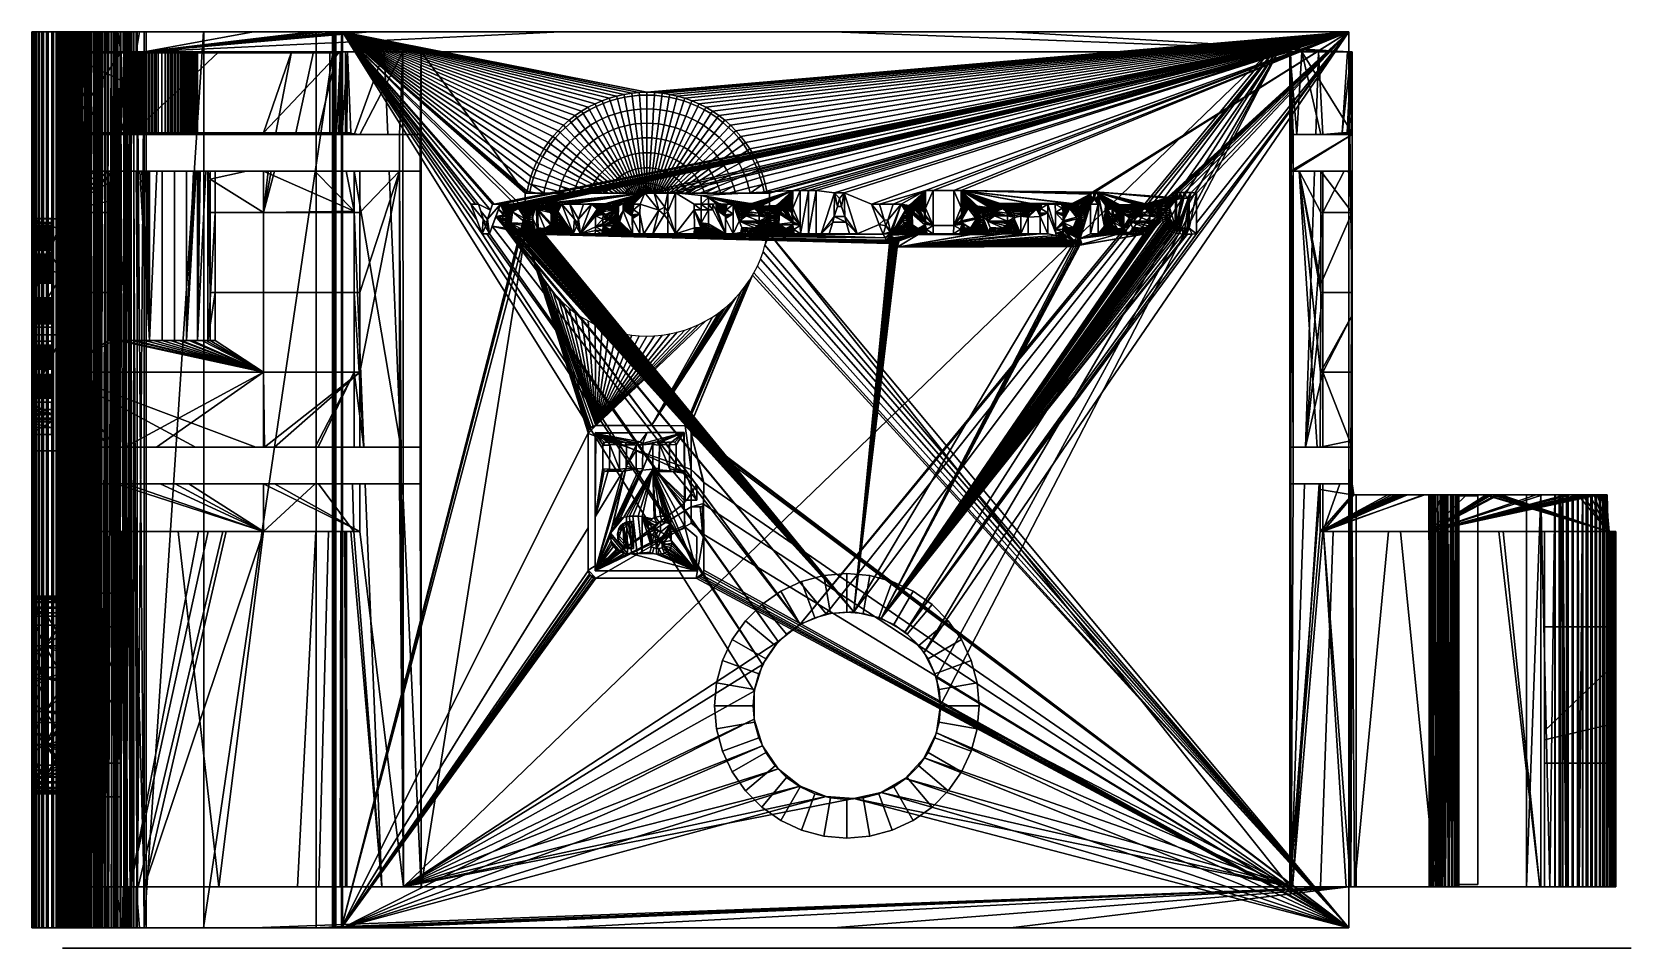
# Model space of a CAD drawing. Extents: x -4 to 3.85, y -0.1 to 4.4.
import ezdxf

# ---------------------------------------------------------------- set-up
doc = ezdxf.new("R2010")
doc.units = 0
for name, color, linetype in [('BOOLE-SD', 252, 'CONTINUOUS'), ('BOOLE.1', 252, 'CONTINUOUS'), ('DC', 252, 'CONTINUOUS'), ('DECKFL_CHE_1.1', 252, 'CONTINUOUS'), ('DECKFL_CHE_2', 252, 'CONTINUOUS'), ('DECKFL_CHE_2.1', 252, 'CONTINUOUS'), ('DECKFL_CHE_2.2', 7, 'CONTINUOUS'), ('DESIGNED_BY', 7, 'CONTINUOUS'), ('KUGEL', 7, 'CONTINUOUS'), ('MODUL.1', 252, 'CONTINUOUS'), ('R', 252, 'CONTINUOUS'), ('R_HRE', 252, 'CONTINUOUS'), ('W_RFEL', 7, 'CONTINUOUS'), ('W_RFEL.1', 7, 'CONTINUOUS'), ('ZYLINDER', 7, 'CONTINUOUS'), ('ZYLINDER.1', 7, 'CONTINUOUS')]:
    doc.layers.add(name, color=color, linetype=linetype)

msp = doc.modelspace()

# ---------------------------------------------------------------- linework, layer by layer
at = {"layer": 'MODUL.1'}
msp.add_polyline3d([(3.8492, -0.1, -1.95), (3.8473, -0.1, -1.9891), (3.8417, -0.1, -2.0272), (3.8325, -0.1, -2.0641), (3.82, -0.1, -2.0996), (3.8044, -0.1, -2.1334), (3.7857, -0.1, -2.1655), (3.7643, -0.1, -2.1957), (3.7403, -0.1, -2.2237), (3.7138, -0.1, -2.2494), (3.685, -0.1, -2.2726), (3.6542, -0.1, -2.2931), (3.6215, -0.1, -2.3107), (3.5871, -0.1, -2.3254), (3.5511, -0.1, -2.3367), (3.5139, -0.1, -2.3447), (3.4883, -0.1, -2.3481), (3.4492, -0.1, -2.35), (-3.4508, -0.1, -2.35), (-3.4899, -0.1, -2.3481), (-3.528, -0.1, -2.3425), (-3.5649, -0.1, -2.3333), (-3.6004, -0.1, -2.3208), (-3.6342, -0.1, -2.3052), (-3.6663, -0.1, -2.2865), (-3.6965, -0.1, -2.2651), (-3.7245, -0.1, -2.2411), (-3.7502, -0.1, -2.2146), (-3.7734, -0.1, -2.1858), (-3.7939, -0.1, -2.155), (-3.8115, -0.1, -2.1223), (-3.8262, -0.1, -2.0879), (-3.8376, -0.1, -2.052), (-3.8455, -0.1, -2.0147), (-3.8489, -0.1, -1.9891), (-3.8508, -0.1, -1.95), (-3.8508, -0.1, 1.95), (-3.8489, -0.1, 1.9891), (-3.8433, -0.1, 2.0272), (-3.8341, -0.1, 2.0641), (-3.8216, -0.1, 2.0996), (-3.806, -0.1, 2.1334), (-3.7874, -0.1, 2.1655), (-3.7659, -0.1, 2.1957), (-3.7419, -0.1, 2.2237), (-3.7154, -0.1, 2.2494), (-3.6866, -0.1, 2.2726), (-3.6558, -0.1, 2.2931), (-3.6231, -0.1, 2.3107), (-3.5887, -0.1, 2.3254), (-3.5528, -0.1, 2.3367), (-3.5155, -0.1, 2.3447), (-3.4899, -0.1, 2.3481), (-3.4508, -0.1, 2.35), (3.4492, -0.1, 2.35), (3.4883, -0.1, 2.3481), (3.5264, -0.1, 2.3425), (3.5633, -0.1, 2.3333), (3.5987, -0.1, 2.3208), (3.6326, -0.1, 2.3052), (3.6647, -0.1, 2.2865), (3.6949, -0.1, 2.2651), (3.7229, -0.1, 2.2411), (3.7486, -0.1, 2.2146), (3.7718, -0.1, 2.1858), (3.7923, -0.1, 2.155), (3.8099, -0.1, 2.1223), (3.8246, -0.1, 2.0879), (3.8359, -0.1, 2.052), (3.8439, -0.1, 2.0147), (3.8473, -0.1, 1.9891), (3.8492, -0.1, 1.95)], close=True, dxfattribs=at)
msp.add_polyline3d([(3.4492, -0.1, -2.35)], dxfattribs=at)

# ---------------------------------------------------------------- meshes
at = {"layer": 'BOOLE-SD'}
mesh = msp.add_polyface(dxfattribs=at)
corners = [(-3.8809, 1.9462, -1.0603), (-3.8809, 1.9462, -2.1205), (-3.5623, 1.9462, -1.5163), (-3.5623, 1.9462, -1.0603), (-3.1833, 1.9462, -2.0532), (-3.5623, 1.9462, -2.042), (-3.7267, 2.3377, -2.1205), (-3.7211, 2.1803, -2.1205), (-3.8809, 2.3377, -2.1205), (-3.8809, 2.7293, -2.1205), (-3.8809, 0, -2.1224), (-3.8809, 3.1209, -2.1205), (-3.8795, 0, -2.1517), (-3.8795, 4.4, -2.1517), (-3.8809, 4.4, -2.1224), (-3.8753, 0, -2.1803), (-3.8753, 4.4, -2.1803), (-3.8684, 0, -2.208), (-3.8684, 4.4, -2.208), (-3.8591, 0, -2.2346), (-3.8591, 4.4, -2.2346), (-3.8473, 0, -2.26), (-3.8473, 4.4, -2.26), (-3.8333, 0, -2.284), (-3.8333, 4.4, -2.284), (-3.8173, 0, -2.3066), (-3.8173, 4.4, -2.3066), (-3.7992, 0, -2.3276), (-3.7992, 4.4, -2.3276), (-3.7794, 0, -2.3469), (-3.7794, 4.4, -2.3469), (-3.7578, 0, -2.3643), (-3.7578, 4.4, -2.3643), (-3.7347, 0, -2.3797), (-3.7347, 4.4, -2.3797), (-3.7102, 0, -2.3929), (-3.7102, 4.4, -2.3929), (-3.6844, 0, -2.4039), (-3.6844, 4.4, -2.4039), (-3.6574, 0, -2.4124), (-3.6574, 4.4, -2.4124), (-3.6294, 0, -2.4184), (-3.6294, 4.4, -2.4184), (-3.5623, 1.9462, -0.3745), (-3.5623, 1.9462), (-3.8809, 1.9462), (-3.5891, 2.1803, 2.1205), (-3.7267, 2.1803, 2.25), (-3.7267, 2.1803, 2.1205), (-3.7267, 2.1803, -2.25), (-3.6244, 2.1803, -2.1205), (-3.6244, 2.3603, -2.1205), (-3.7267, 2.3603, -2.25), (-3.6937, 2.3603, -2.1205), (-3.7134, 2.3603, -2.1205), (-3.7267, 2.3603, 2.1205), (-3.7267, 2.3603, 2.25), (-3.5891, 2.3603, 2.1205), (-3.7267, 2.3603, -2.1205), (-3.7267, 2.3377, 2.1205), (-3.5623, 1.9462, 1.0603), (-3.8809, 1.9462, 1.0603), (-3.8809, 1.9462, 2.0708), (-3.8795, 1.9462, 2.1001), (-3.5623, 1.9462, 1.5879), (-3.877, 1.9462, 2.1192), (-3.5623, 1.9462, 2.0953), (-3.4967, 1.9462, 2.096), (-3.8767, 2.3377, 2.1205), (-3.6103, 0, 2.3693), (-3.6389, 0, 2.3651), (-3.6389, 4.4, 2.3651), (-3.6103, 4.4, 2.3693), (-3.6665, 0, 2.3582), (-3.6665, 4.4, 2.3582), (-3.6931, 0, 2.3489), (-3.6931, 4.4, 2.3489), (-3.7185, 0, 2.3371), (-3.7185, 4.4, 2.3371), (-3.7426, 0, 2.3232), (-3.7426, 4.4, 2.3232), (-3.7652, 0, 2.3071), (-3.7652, 4.4, 2.3071), (-3.7862, 0, 2.2891), (-3.7862, 4.4, 2.2891), (-3.8055, 0, 2.2692), (-3.8055, 4.4, 2.2692), (-3.8228, 0, 2.2476), (-3.8228, 4.4, 2.2476), (-3.8382, 0, 2.2245), (-3.8382, 4.4, 2.2245), (-3.8515, 0, 2.2), (-3.8515, 4.4, 2.2), (-3.8624, 0, 2.1742), (-3.8624, 4.4, 2.1742), (-3.871, 0, 2.1472), (-3.871, 4.4, 2.1472), (-3.8767, 2.7293, 2.1205), (-3.8809, 1.6429, 1.2177), (-3.8809, 1.6429, 1.7249)]
mesh.append_faces([[corners[k] for k in face] for face in [(0, 1, 2, 3), (4, 5, 1, 1), (2, 1, 5, 5), (6, 7, 1, 8), (9, 10, 11, 11), (10, 12, 13, 14), (12, 15, 16, 13), (15, 17, 18, 16), (17, 19, 20, 18), (19, 21, 22, 20), (21, 23, 24, 22), (23, 25, 26, 24), (25, 27, 28, 26), (27, 29, 30, 28), (29, 31, 32, 30), (31, 33, 34, 32), (33, 35, 36, 34), (35, 37, 38, 36), (37, 39, 40, 38), (39, 41, 42, 40), (0, 3, 43, 43), (44, 45, 0, 43), (46, 47, 48, 48), (7, 49, 50, 50), (51, 52, 53, 53), (53, 52, 54, 54), (55, 56, 57, 57), (54, 52, 58, 58), (52, 49, 6, 58), (6, 49, 7, 7), (59, 48, 47, 47), (47, 56, 55, 59), (45, 44, 60, 61), (61, 60, 62, 62), (63, 62, 60, 60), (63, 60, 64, 65), (64, 66, 65, 65), (67, 65, 66, 66), (68, 65, 48, 59), (69, 70, 71, 72), (70, 73, 74, 71), (73, 75, 76, 74), (75, 77, 78, 76), (77, 79, 80, 78), (79, 81, 82, 80), (81, 83, 84, 82), (83, 85, 86, 84), (85, 87, 88, 86), (87, 89, 90, 88), (89, 91, 92, 90), (91, 93, 94, 92), (93, 95, 96, 94), (95, 68, 97, 97), (98, 61, 62, 99)]])
mesh = msp.add_polyface(dxfattribs=at)
corners = [(-3.0634, 1.9462, -2.0567), (-3.1352, 1.9462, -2.0546), (-3.8809, 1.9462, -2.1205), (-3.1833, 1.9462, -2.0532), (-3.0468, 1.9462, -2.0572), (-3.2974, 2.1803, -2.1205), (-2.8637, 1.9462, -2.1205), (-3.7211, 2.1803, -2.1205), (-3.6294, 0, -2.4184), (-3.6103, 0, -2.421), (-3.6103, 4.4, -2.421), (-3.6294, 4.4, -2.4184), (-3.5809, 0, -2.4224), (-3.5809, 4.4, -2.4224), (-3.5128, 0, -2.4224), (-3.5128, 4.4, -2.4224), (-3.4405, 0, -2.4224), (-3.4405, 4.4, -2.4224), (-3.5185, 0.2, -2.0433), (-3.5623, 0.2, -2.042), (-3.5623, 1.9462, -2.042), (-3.4784, 0.2, -2.0445), (-3.45, 0.2, -2.0453), (-3.5623, 0.2, 2.0432), (-3.5623, 0.2, 2.0953), (-3.5623, 1.9462, 2.0953), (-3.5623, 1.9462, 1.5879), (-3.5623, 1.6429, 1.667), (-3.5623, 1.6429, 1.7249), (-3.5623, 1.4208, 1.7249), (-3.5623, 1.4779, -1.849), (-3.5623, 1.4779, -1.416), (-3.5623, 1.9462, -1.5163), (-3.5623, 0.8079, -1.849), (-3.5623, 0.8079, -1.2725), (-3.5623, 0.2, -1.1423), (-3.5623, 0.8079, -1.1137), (-3.5623, 1.4779, -1.0822), (-3.5623, 1.9462, -1.0603), (-3.5623, 0.2, 0.8121), (-3.5623, 1.1729, 0.151), (-3.5623, 0.8079, 0.151), (-3.5623, 1.4779, -0.0563), (-3.5623, 1.9462, -0.3745), (-3.5623, 0.6429, 1.7249), (-3.5623, 1.9462, 1.0603), (-3.5623, 1.6429, 1.0172), (-3.5623, 1.9462), (-3.5623, 1.4779, 0.151), (-3.5623, 0.6429, 0.8751), (-3.5623, 0.6429, 0.6307), (-3.5623, 1.6429, 0.6307), (-3.45, 0.2, 2.0964), (-3.4967, 1.9462, 2.096), (-3.2823, 1.9462, 2.0981), (-3.083, 0.2, 2.1), (-3.6244, 2.1803, -2.1205), (-3.7267, 2.1803, -2.25), (-3.7267, 2.1803, 2.25), (-3.3713, 2.1803, 2.1205), (-2.8637, 2.1803, 2.1205), (-2.6102, 2.1803, 2.1205), (-2.8637, 2.1803, -2.1205), (-2.9102, 2.1803, -2.1205), (-3.2297, 2.1803, -2.1205), (-3.5387, 2.1803, 2.1205), (-3.5891, 2.1803, 2.1205), (-2.8637, 2.3603, 2.1205), (-3.3892, 2.3603, 2.1205), (-3.7267, 2.3603, 2.25), (-3.1982, 2.3603, -2.1205), (-3.7267, 2.3603, -2.25), (-3.2683, 2.3603, -2.1205), (-3.5428, 2.3603, 2.1205), (-2.9022, 2.3603, -2.1205), (-3.5891, 2.3603, 2.1205), (-3.6244, 2.3603, -2.1205), (-2.8637, 1.9462, 2.1021), (-3.877, 1.9462, 2.1192), (-2.8637, 1.9462, 2.1205), (-3.7267, 2.1803, 2.1205), (-3.4405, 0, 2.3708), (-3.5128, 0, 2.3708), (-3.5128, 4.4, 2.3708), (-3.4405, 4.4, 2.3708), (-3.5809, 0, 2.3708), (-3.5809, 4.4, 2.3708), (-3.6103, 0, 2.3693), (-3.6103, 4.4, 2.3693)]
mesh.append_faces([[corners[k] for k in face] for face in [(0, 1, 2, 2), (1, 3, 2, 2), (4, 0, 2, 2), (5, 6, 2, 7), (8, 9, 10, 11), (9, 12, 13, 10), (12, 14, 15, 13), (14, 16, 17, 15), (18, 19, 20, 3), (1, 18, 3, 3), (21, 18, 1, 0), (0, 4, 22, 21), (23, 24, 25, 25), (25, 26, 27, 28), (28, 29, 23, 25), (30, 31, 32, 20), (33, 30, 20, 19), (34, 35, 36, 36), (37, 38, 32, 31), (39, 40, 41, 41), (38, 37, 42, 43), (23, 29, 44, 44), (26, 45, 46, 27), (47, 43, 42, 48), (48, 40, 39, 39), (48, 39, 47, 47), (39, 49, 50, 50), (51, 46, 45, 47), (47, 39, 50, 50), (50, 51, 47, 47), (25, 24, 52, 53), (54, 53, 52, 55), (56, 57, 5, 5), (58, 59, 60, 60), (60, 61, 58, 58), (62, 63, 57, 57), (64, 57, 63, 63), (59, 58, 65, 65), (65, 58, 66, 66), (5, 57, 64, 64), (67, 68, 69, 69), (70, 71, 72, 72), (73, 69, 68, 68), (74, 71, 70, 70), (75, 69, 73, 73), (72, 71, 76, 76), (54, 77, 78, 78), (54, 78, 53, 53), (78, 79, 66, 80), (65, 66, 79, 79), (81, 82, 83, 84), (82, 85, 86, 83), (85, 87, 88, 86)]])
mesh = msp.add_polyface(dxfattribs=at)
corners = [(-2.8637, 1.9462, -2.1205), (-2.8637, 1.9462, -2.0625), (-3.0468, 1.9462, -2.0572), (-3.8809, 1.9462, -2.1205), (-1.2521, 1.7239, 2.398), (-1.2521, 1.7239, 2.5), (-1.2604, 1.732, 2.5), (-1.2604, 1.732, 2.398), (-1.2631, 1.736, 2.5), (-1.2673, 1.7447, 2.398), (-1.2694, 1.7529, 2.5), (-1.2698, 1.7566, 2.398), (-1.2698, 1.9635, 2.5), (-1.2698, 2.4274, 2.398), (-1.2697, 2.4314, 2.5), (-1.2324, 1.7174, 2.398), (-1.2429, 1.7191, 2.398), (-3.4405, 0, -2.4224), (-2.6059, 0, -2.4224), (-2.6059, 4.4, -2.4224), (-3.4405, 4.4, -2.4224), (-2.4802, 0, -2.4224), (-2.4802, 4.4, -2.4224), (-2.4768, 0, -2.5), (-2.4768, 4.4, -2.5), (-2.176, 0.2, -2.2635), (-2.1963, 2.1803, -2.25), (-2.1963, 2.3603, -2.25), (-2.0897, 0.2, 2.2521), (-2.0897, 4.303, 2.2521), (-2.095, 2.3603, 2.25), (-2.095, 2.1803, 2.25), (-2.3912, 1.9462, -2.1205), (-2.4607, 1.9462, -2.0744), (-2.4802, 1.9462, -2.0738), (-2.5452, 1.9462, -2.0719), (-2.6066, 1.9462, -2.0701), (-3.7267, 2.1803, 2.25), (-2.1816, 2.1803, 2.2154), (-2.8637, 2.1803, -2.1205), (-3.7267, 2.1803, -2.25), (-2.8106, 2.1803, -2.1205), (-2.3644, 2.1803, 2.1424), (-2.4265, 2.1803, 2.1205), (-2.5946, 2.1803, 2.1205), (-2.3912, 2.1803, -2.1205), (-2.6102, 2.1803, 2.1205), (-2.3912, 2.3603, -2.1205), (-3.7267, 2.3603, -2.25), (-2.8106, 2.3603, -2.1205), (-2.1892, 2.3603, 2.2124), (-3.7267, 2.3603, 2.25), (-2.6105, 2.3603, 2.1205), (-2.8637, 2.3603, 2.1205), (-2.3718, 2.3603, 2.1395), (-2.5956, 2.3603, 2.1205), (-2.8581, 2.3603, -2.1205), (-2.4195, 2.3603, 2.1205), (-2.9022, 2.3603, -2.1205), (-2.4801, 0, 2.5), (-1.5795, 3.408, 2.5), (-2.8637, 1.9462, 2.1205), (-3.877, 1.9462, 2.1192), (-2.8637, 1.9462, 2.1021), (-2.4355, 1.9462, 2.1142), (-2.4197, 1.9462, 2.1205), (-2.4558, 1.9462, 2.1061), (-2.4662, 1.9462, 2.106), (-2.4841, 1.9462, 2.1058), (-2.8637, 2.1803, 2.1205), (-3.3713, 2.1803, 2.1205), (-3.5387, 2.1803, 2.1205), (-3.2297, 2.1803, -2.1205), (-3.2974, 2.1803, -2.1205), (-1.5795, 3.4805, 2.5), (-1.5802, 3.505, 2.5), (-2.4802, 0, 2.3708), (-2.4802, 4.4, 2.3708), (-2.4801, 4.4, 2.5), (-3.4405, 0, 2.3708), (-3.4405, 4.4, 2.3708)]
mesh.append_faces([[corners[k] for k in face] for face in [(0, 1, 2, 3), (4, 5, 6, 7), (7, 6, 8, 9), (8, 10, 9, 9), (9, 10, 11, 11), (10, 12, 11, 11), (13, 11, 12, 14), (15, 11, 9, 7), (15, 7, 4, 16), (17, 18, 19, 20), (18, 21, 22, 19), (21, 23, 24, 22), (25, 26, 27, 27), (28, 29, 30, 31), (0, 32, 33, 34), (35, 36, 0, 0), (34, 35, 0, 0), (0, 36, 1, 1), (31, 37, 38, 38), (39, 40, 41, 41), (38, 37, 42, 42), (43, 42, 37, 44), (26, 45, 41, 40), (44, 37, 46, 46), (47, 27, 48, 49), (30, 50, 51, 51), (51, 52, 53, 53), (50, 54, 51, 51), (52, 51, 55, 55), (49, 48, 56, 56), (51, 54, 57, 55), (48, 58, 56, 56), (37, 31, 30, 51), (48, 27, 26, 40), (14, 59, 60, 60), (61, 62, 63, 63), (61, 63, 64, 65), (66, 64, 67, 67), (67, 64, 68, 68), (64, 63, 68, 68), (69, 70, 61, 61), (70, 71, 61, 61), (61, 65, 44, 46), (43, 44, 65, 65), (61, 46, 69, 69), (39, 0, 72, 72), (73, 72, 0, 0), (0, 39, 32, 32), (45, 32, 41, 41), (41, 32, 39, 39), (74, 60, 59, 59), (75, 74, 59, 59), (59, 76, 77, 78), (76, 79, 80, 77)]])
mesh = msp.add_polyface(dxfattribs=at)
corners = [(-3.8809, 3.9041, -2.1205), (-3.8809, 3.5125, -2.1205), (-3.8809, 0, -2.1224), (-3.8809, 4.4, -2.1224), (-3.7267, 3.716, 2.25), (-3.3878, 3.716, 2.2362), (-3.362, 3.716, 2.2384), (-2.095, 3.716, 2.25), (-3.6951, 3.716, -2.1205), (-3.7267, 3.716, -2.25), (-3.6667, 3.716, -2.1205), (-3.461, 3.716, 2.2229), (-3.4228, 3.716, 2.2331), (-3.4708, 3.716, 2.2202), (-2.1963, 3.716, -2.25), (-3.362, 3.716, -2.2138), (-3.4228, 3.716, -2.2084), (-3.4281, 3.716, -2.207), (-3.4434, 3.716, -2.2029), (-3.4817, 3.716, -2.1927), (-3.587, 3.716, -2.1319), (-3.5984, 3.716, -2.1205), (-3.6244, 3.716, -2.1205), (-3.537, 3.716, -2.1669), (-3.5834, 3.716, 2.159), (-3.537, 3.716, 2.1915), (-3.7267, 2.3377, 2.1205), (-3.7267, 2.3603, 2.1205), (-3.8767, 2.7293, 2.1205), (-3.8767, 2.3377, 2.1205), (-2.8637, 2.3603, 2.1205), (-2.8637, 2.7293, 2.1205), (-3.3892, 2.3603, 2.1205), (-3.5891, 2.3603, 2.1205), (-3.5428, 2.3603, 2.1205), (-3.496, 2.8846, 2.1205), (-3.5568, 2.8846, 2.1205), (-3.623, 2.8846, 2.1205), (-3.623, 3.1209, 2.1205), (-3.8767, 3.1209, 2.1205), (-3.4465, 2.8846, 2.1205), (-3.228, 2.8846, 2.1205), (-3.2776, 2.8846, 2.1205), (-3.3211, 2.8846, 2.1205), (-3.403, 2.8846, 2.1205), (-3.623, 3.5125, 2.1205), (-3.8767, 3.5125, 2.1205), (-3.623, 3.692, 2.1205), (-3.623, 3.6828, 2.1205), (-3.623, 3.6583, 2.1205), (-3.623, 3.716, 2.1205), (-3.7267, 3.716, 2.1205), (-3.5984, 3.5125, -2.1205), (-3.5984, 3.5741, -2.1205), (-3.7267, 3.716, -2.1205), (-3.5984, 3.1209, -2.1205), (-3.8809, 3.1209, -2.1205), (-3.8809, 2.7293, -2.1205), (-3.5984, 2.8846, -2.1205), (-3.4073, 2.8846, -2.1205), (-3.362, 2.8846, -2.1205), (-3.3168, 2.8846, -2.1205), (-3.5103, 2.8846, -2.1205), (-3.4555, 2.8846, -2.1205), (-2.8637, 2.7293, -2.1205), (-3.5775, 2.8846, -2.1205), (-3.7267, 2.3377, -2.1205), (-3.8809, 2.3377, -2.1205), (-3.7267, 2.3603, -2.1205), (-3.7134, 2.3603, -2.1205), (-2.9022, 2.3603, -2.1205), (-3.1982, 2.3603, -2.1205), (-3.6937, 2.3603, -2.1205), (-3.6244, 2.3603, -2.1205), (-3.871, 4.4, 2.1472), (-3.871, 0, 2.1472), (-3.877, 3.9041, 2.1192)]
mesh.append_faces([[corners[k] for k in face] for face in [(0, 1, 2, 3), (4, 5, 6, 6), (7, 4, 6, 6), (8, 9, 10, 10), (4, 11, 12, 12), (5, 4, 12, 12), (11, 4, 13, 13), (9, 14, 15, 15), (16, 17, 9, 9), (15, 16, 9, 9), (9, 18, 19, 19), (20, 21, 22, 9), (9, 19, 23, 23), (9, 23, 20, 20), (4, 24, 25, 25), (26, 27, 28, 29), (30, 31, 32, 32), (33, 34, 31, 28), (32, 31, 34, 34), (28, 27, 33, 33), (35, 36, 31, 31), (37, 38, 39, 28), (40, 35, 31, 31), (37, 28, 31, 36), (31, 41, 42, 42), (31, 42, 43, 43), (44, 40, 31, 31), (45, 46, 39, 38), (47, 46, 48, 48), (49, 46, 45, 45), (48, 46, 49, 49), (47, 50, 51, 46), (52, 1, 53, 53), (8, 10, 1, 1), (22, 21, 53, 1), (22, 1, 10, 10), (8, 1, 54, 54), (55, 56, 1, 52), (57, 56, 55, 58), (59, 60, 61, 61), (62, 63, 59, 59), (62, 59, 61, 61), (64, 57, 58, 65), (62, 61, 64, 64), (65, 62, 64, 64), (66, 67, 57, 68), (68, 57, 69, 69), (70, 71, 57, 57), (69, 57, 72, 72), (72, 57, 73, 73), (73, 57, 71, 71), (74, 75, 28, 76), (28, 46, 76, 76)]])
mesh = msp.add_polyface(dxfattribs=at)
corners = [(-2.3912, 3.5125, -2.1205), (-2.3912, 3.716, -2.1205), (-2.1963, 3.716, -2.25), (-2.1963, 2.3603, -2.25), (-2.3912, 2.3603, -2.1205), (-2.3912, 2.7293, -2.1205), (-2.3912, 3.1209, -2.1205), (-2.1799, 4.303, -2.2609), (-2.176, 0.2, -2.2635), (-2.1963, 3.896, -2.25), (-2.4194, 2.7293, 2.1205), (-2.4195, 2.3603, 2.1205), (-2.3718, 2.3603, 2.1395), (-2.4193, 3.1209, 2.1205), (-2.4192, 3.5197, 2.1205), (-2.095, 3.716, 2.25), (-2.2463, 3.716, 2.1896), (-2.1892, 2.3603, 2.2124), (-2.095, 2.3603, 2.25), (-2.0897, 4.303, 2.2521), (-2.4192, 3.716, 2.1205), (-3.3013, 3.716, 2.2331), (-3.362, 3.716, 2.2384), (-3.204, 3.716, -2.1748), (-3.2081, 3.716, -2.1767), (-2.8106, 3.716, -2.1205), (-2.8267, 3.716, -2.1205), (-2.8637, 2.7293, 2.1205), (-2.8637, 2.3603, 2.1205), (-2.6105, 2.3603, 2.1205), (-2.5956, 2.3603, 2.1205), (-2.8637, 3.1209, 2.1205), (-3.101, 3.1209, 2.1205), (-3.101, 2.8846, 2.1205), (-3.1673, 2.8846, 2.1205), (-3.362, 2.8846, 2.1205), (-3.403, 2.8846, 2.1205), (-3.228, 2.8846, 2.1205), (-3.3211, 2.8846, 2.1205), (-2.8637, 3.5125, 2.1205), (-3.101, 3.5125, 2.1205), (-2.8637, 3.716, 2.1205), (-3.101, 3.716, 2.1205), (-2.4587, 3.716, 2.1205), (-2.6125, 3.716, 2.1205), (-2.9472, 3.716, -2.1205), (-2.8637, 3.716, -2.1205), (-2.8637, 3.5125, -2.1205), (-3.1257, 3.6771, -2.1205), (-3.1257, 3.5125, -2.1205), (-3.1257, 3.716, -2.1205), (-2.8417, 3.716, -2.1205), (-2.8637, 3.1209, -2.1205), (-3.1257, 3.1209, -2.1205), (-3.2686, 2.8846, -2.1205), (-3.2138, 2.8846, -2.1205), (-2.8637, 2.7293, -2.1205), (-3.1257, 2.8846, -2.1205), (-3.1466, 2.8846, -2.1205), (-3.3168, 2.8846, -2.1205), (-2.8581, 2.3603, -2.1205), (-2.9022, 2.3603, -2.1205), (-3.8809, 2.7293, -2.1205), (-2.8106, 2.3603, -2.1205), (-1.5802, 3.505, 2.5), (-2.4801, 0, 2.5), (-2.4801, 4.4, 2.5)]
mesh.append_faces([[corners[k] for k in face] for face in [(0, 1, 2, 2), (2, 3, 4, 5), (6, 0, 2, 2), (6, 2, 5, 5), (7, 8, 2, 9), (8, 3, 2, 2), (10, 11, 12, 12), (13, 10, 12, 12), (12, 14, 13, 13), (15, 16, 17, 18), (18, 19, 15, 15), (16, 20, 17, 17), (14, 12, 17, 20), (21, 16, 15, 15), (22, 21, 15, 15), (23, 24, 25, 26), (20, 16, 21, 21), (27, 28, 29, 10), (11, 10, 30, 30), (30, 10, 29, 29), (27, 31, 32, 33), (33, 34, 27, 27), (35, 36, 27, 27), (27, 34, 37, 37), (38, 35, 27, 27), (27, 10, 13, 31), (32, 31, 39, 40), (31, 13, 14, 39), (40, 39, 41, 42), (39, 14, 41, 41), (20, 43, 14, 14), (43, 44, 14, 14), (14, 44, 41, 41), (45, 46, 47, 48), (47, 49, 48, 48), (50, 45, 48, 48), (47, 46, 51, 51), (51, 26, 47, 47), (25, 1, 0, 47), (47, 26, 25, 25), (49, 47, 52, 53), (47, 0, 6, 52), (54, 55, 56, 56), (53, 52, 56, 57), (58, 57, 56, 56), (55, 58, 56, 56), (59, 54, 56, 56), (52, 6, 5, 56), (56, 60, 61, 62), (4, 63, 5, 5), (60, 56, 5, 5), (5, 63, 60, 60), (64, 65, 66, 66)]])
mesh = msp.add_polyface(dxfattribs=at)
corners = [(-3.5623, 4.303, 1.9678), (-3.8491, 4.303, 1.9678), (-3.8312, 3.9041, 1.9678), (-3.8809, 4.4, 1.9678), (-3.8809, 3.9041, 1.9678), (-3.8546, 4.4, 1.9678), (-3.8809, 4.3386, -1.9908), (-3.8809, 4.4, -2.1224), (-3.8809, 4.3693, -1.9908), (-3.8809, 3.9041, -1.9908), (-3.8809, 3.9041, -2.1205), (-3.6957, 4.303, -2.2651), (-3.6957, 4.4, -2.2651), (-3.6655, 4.4, -2.2865), (-3.6655, 4.303, -2.2865), (-3.7237, 4.303, -2.2411), (-3.7237, 4.4, -2.2411), (-3.7494, 4.303, -2.2146), (-3.754, 4.4, -2.2088), (-3.7726, 4.303, -2.1858), (-3.7726, 4.4, -2.1858), (-3.7931, 4.303, -2.155), (-3.7931, 4.4, -2.155), (-3.8005, 4.4, -2.1413), (-3.8107, 4.303, -2.1223), (-3.8107, 4.4, -2.1223), (-3.8254, 4.303, -2.0879), (-3.8254, 4.4, -2.0879), (-3.8175, 4.4, -2.1064), (-3.8367, 4.303, -2.052), (-3.8367, 4.4, -2.052), (-3.8447, 4.303, -2.0147), (-3.8447, 4.4, -2.0147), (-3.8573, 4.4, -1.9908), (-3.8479, 4.303, -1.9908), (-3.8481, 4.303, 1.9891), (-3.8481, 4.4, 1.9891), (-3.8425, 4.303, 2.0272), (-3.8425, 4.4, 2.0272), (-3.8333, 4.303, 2.0641), (-3.8333, 4.4, 2.0641), (-3.8208, 4.303, 2.0996), (-3.8269, 4.4, 2.0823), (-3.8296, 4.4, 2.0747), (-3.8126, 4.4, 2.1173), (-3.8208, 4.4, 2.0996), (-3.8052, 4.303, 2.1334), (-3.7871, 4.4, 2.1646), (-3.8052, 4.4, 2.1334), (-3.7865, 4.303, 2.1655), (-3.7651, 4.303, 2.1957), (-3.7651, 4.4, 2.1957), (-3.7411, 4.303, 2.2237), (-3.7411, 4.4, 2.2237), (-3.7146, 4.303, 2.2494), (-3.7146, 4.4, 2.2494), (-3.6858, 4.303, 2.2726), (-3.6858, 4.4, 2.2726), (-3.6657, 4.4, 2.286), (-3.655, 4.303, 2.2931), (-3.655, 4.4, 2.2931), (-3.5623, 4.303, 2.0953), (-3.5623, 4.303, -2.0212), (-3.5623, 4.303, -1.9908), (-3.5623, 4.303, -2.042), (-3.8809, 4.4, -1.9908), (-3.8809, 4.3795, -1.9908), (-3.5623, 4.1608, -1.9908), (-3.7815, 3.9041, -1.9908), (-3.877, 3.9041, 2.1192), (-3.877, 4.4, 2.1192), (-3.871, 4.4, 2.1472), (-3.8795, 3.9041, 2.1001), (-3.8795, 4.4, 2.1001), (-3.8809, 3.9041, 2.0708), (-3.8809, 4.4, 2.0708)]
mesh.append_faces([[corners[k] for k in face] for face in [(0, 1, 2, 2), (3, 4, 2, 5), (5, 2, 1, 1), (6, 7, 8, 8), (6, 9, 10, 7), (11, 12, 13, 14), (15, 16, 12, 11), (17, 18, 16, 15), (19, 20, 18, 17), (21, 22, 20, 19), (23, 22, 21, 21), (24, 25, 23, 21), (26, 27, 28, 24), (28, 25, 24, 24), (29, 30, 27, 26), (31, 32, 30, 29), (33, 32, 31, 34), (1, 35, 36, 5), (37, 38, 36, 35), (39, 40, 38, 37), (39, 41, 42, 43), (40, 39, 43, 43), (44, 45, 41, 46), (47, 48, 46, 49), (50, 51, 47, 49), (52, 53, 51, 50), (54, 55, 53, 52), (56, 57, 55, 54), (58, 57, 56, 59), (60, 58, 59, 59), (46, 41, 61, 61), (41, 39, 61, 61), (39, 37, 61, 61), (37, 35, 61, 61), (1, 0, 61, 35), (62, 63, 34, 31), (31, 29, 62, 62), (62, 29, 26, 64), (26, 24, 64, 64), (24, 21, 64, 64), (21, 19, 64, 64), (19, 17, 64, 64), (52, 50, 61, 61), (50, 49, 61, 61), (49, 46, 61, 61), (65, 33, 34, 66), (63, 67, 34, 34), (8, 66, 34, 34), (8, 34, 68, 6), (69, 70, 71, 71), (72, 73, 70, 69), (74, 75, 73, 72), (3, 75, 74, 4)]])
mesh = msp.add_polyface(dxfattribs=at)
corners = [(-3.8809, 4.3693, -1.9908), (-3.8809, 4.4, -2.1224), (-3.8809, 4.3795, -1.9908), (-3.8809, 4.4, 2.0708), (-3.8269, 4.4, 2.0823), (-3.8208, 4.4, 2.0996), (-3.8126, 4.4, 2.1173), (-3.8481, 4.4, 1.9891), (-3.8425, 4.4, 2.0272), (-3.8333, 4.4, 2.0641), (-3.8296, 4.4, 2.0747), (-3.8546, 4.4, 1.9678), (-3.8052, 4.4, 2.1334), (-3.7871, 4.4, 2.1646), (-3.7862, 4.4, 2.2891), (-3.7411, 4.4, 2.2237), (-3.7146, 4.4, 2.2494), (-3.5809, 4.4, 2.3708), (-3.7185, 4.4, 2.3371), (-3.7426, 4.4, 2.3232), (-3.7652, 4.4, 2.3071), (-3.6858, 4.4, 2.2726), (-3.6657, 4.4, 2.286), (-3.7651, 4.4, 2.1957), (-3.8447, 4.4, -2.0147), (-3.8573, 4.4, -1.9908), (-3.6103, 4.4, 2.3693), (-3.6665, 4.4, 2.3582), (-3.6931, 4.4, 2.3489), (-3.8055, 4.4, 2.2692), (-3.8228, 4.4, 2.2476), (-3.8382, 4.4, 2.2245), (-3.8515, 4.4, 2.2), (-3.8624, 4.4, 2.1742), (-3.8795, 4.4, 2.1001), (-3.871, 4.4, 2.1472), (-3.877, 4.4, 2.1192), (-3.8107, 4.4, -2.1223), (-3.8175, 4.4, -2.1064), (-3.8005, 4.4, -2.1413), (-3.8254, 4.4, -2.0879), (-3.8809, 4.4, -1.9908), (-3.8809, 4.4, 1.9678), (-3.8367, 4.4, -2.052), (-3.5128, 4.4, -2.4224), (-3.6957, 4.4, -2.2651), (-3.8795, 4.4, -2.1517), (-3.8473, 4.4, -2.26), (-3.8333, 4.4, -2.284), (-3.8173, 4.4, -2.3066), (-3.7992, 4.4, -2.3276), (-3.5809, 4.4, -2.4224), (-3.754, 4.4, -2.2088), (-3.7237, 4.4, -2.2411), (-3.7726, 4.4, -2.1858), (-3.7931, 4.4, -2.155), (-3.8753, 4.4, -2.1803), (-3.8591, 4.4, -2.2346), (-3.8684, 4.4, -2.208), (-3.7794, 4.4, -2.3469), (-3.7578, 4.4, -2.3643), (-3.7347, 4.4, -2.3797), (-3.8208, 4.303, 2.0996), (-3.8052, 4.303, 2.1334)]
mesh.append_faces([[corners[k] for k in face] for face in [(0, 1, 2, 2), (3, 4, 5, 6), (3, 7, 8, 8), (9, 3, 8, 8), (9, 10, 3, 3), (11, 7, 3, 3), (4, 3, 10, 10), (12, 3, 6, 6), (3, 12, 13, 13), (14, 15, 16, 16), (17, 18, 19, 19), (17, 19, 20, 20), (17, 20, 14, 14), (14, 21, 22, 17), (21, 14, 16, 16), (14, 3, 13, 23), (14, 23, 15, 15), (24, 25, 1, 1), (26, 27, 28, 28), (26, 28, 18, 18), (14, 29, 3, 3), (29, 30, 3, 3), (30, 31, 3, 3), (31, 32, 3, 3), (32, 33, 34, 34), (32, 34, 3, 3), (33, 35, 36, 36), (33, 36, 34, 34), (37, 38, 1, 39), (1, 38, 40, 40), (41, 1, 25, 25), (11, 3, 42, 42), (1, 40, 43, 43), (1, 43, 24, 24), (1, 44, 45, 45), (1, 46, 47, 47), (1, 47, 48, 48), (1, 48, 49, 49), (1, 49, 50, 50), (1, 50, 51, 51), (52, 1, 53, 53), (1, 45, 53, 53), (1, 54, 55, 55), (1, 55, 39, 39), (1, 52, 54, 54), (46, 56, 57, 57), (46, 57, 47, 47), (56, 58, 57, 57), (50, 59, 51, 51), (59, 60, 51, 51), (60, 61, 51, 51), (62, 5, 4, 4), (6, 63, 12, 12), (2, 1, 41, 41)]])
mesh = msp.add_polyface(dxfattribs=at)
corners = [(-3.5128, 4.4, 2.3708), (-3.5147, 4.4, 2.3447), (-3.4891, 4.4, 2.3481), (-3.552, 4.4, 2.3367), (-3.5809, 4.4, 2.3708), (-3.6223, 4.4, 2.3107), (-3.5879, 4.4, 2.3254), (-3.655, 4.4, 2.2931), (-3.6657, 4.4, 2.286), (-3.6103, 4.4, 2.3693), (-3.7185, 4.4, 2.3371), (-3.6389, 4.4, 2.3651), (-3.6665, 4.4, 2.3582), (-3.5128, 4.4, -2.4224), (-3.6655, 4.4, -2.2865), (-3.6957, 4.4, -2.2651), (-3.8809, 4.4, -2.1224), (-3.5809, 4.4, -2.4224), (-3.4405, 4.4, -2.4224), (-3.5789, 4.4, -2.3281), (-3.5996, 4.4, -2.3208), (-3.6334, 4.4, -2.3052), (-3.4891, 4.4, -2.3481), (-3.5272, 4.4, -2.3425), (-3.5641, 4.4, -2.3333), (-3.7347, 4.4, -2.3797), (-3.7102, 4.4, -2.3929), (-3.6844, 4.4, -2.4039), (-3.6103, 4.4, -2.421), (-3.6574, 4.4, -2.4124), (-3.6294, 4.4, -2.4184), (-3.5623, 3.9041, -2.042), (-3.5623, 4.303, -2.042), (-3.4784, 4.303, -2.0445), (-3.5623, 3.9041, 1.9678), (-3.5623, 3.9041, 2.0953), (-3.5623, 4.303, 2.0953), (-3.5623, 4.303, 1.9678), (-3.5623, 4.303, -2.0212), (-3.5623, 4.303, -1.9908), (-3.5623, 4.1608, -1.9908), (-3.5513, 4.303, 2.0954), (-3.5491, 3.9041, 2.0955), (-3.5057, 3.9041, 2.0959), (-3.5272, 4.303, -2.3425), (-3.4891, 4.303, -2.3481), (-3.5641, 4.303, -2.3333), (-3.5996, 4.303, -2.3208), (-3.6334, 4.303, -2.3052), (-3.6655, 4.303, -2.2865), (-3.6223, 4.303, 2.3107), (-3.655, 4.303, 2.2931), (-3.5879, 4.303, 2.3254), (-3.552, 4.303, 2.3367), (-3.5147, 4.303, 2.3447), (-3.4891, 4.303, 2.3481), (-3.7494, 4.303, -2.2146), (-3.7237, 4.303, -2.2411), (-3.6957, 4.303, -2.2651), (-3.45, 4.303, 2.0964), (-3.6858, 4.303, 2.2726), (-3.7146, 4.303, 2.2494), (-3.7411, 4.303, 2.2237)]
mesh.append_faces([[corners[k] for k in face] for face in [(0, 1, 2, 2), (0, 3, 1, 1), (4, 5, 6, 6), (3, 0, 4, 6), (4, 7, 5, 5), (4, 8, 7, 7), (4, 9, 10, 10), (9, 11, 12, 12), (13, 14, 15, 15), (16, 17, 13, 13), (13, 18, 19, 20), (13, 20, 21, 21), (13, 21, 14, 14), (18, 22, 23, 23), (18, 23, 24, 24), (18, 24, 19, 19), (25, 26, 17, 17), (26, 27, 28, 28), (26, 28, 17, 17), (27, 29, 30, 30), (27, 30, 28, 28), (31, 32, 33, 33), (34, 35, 36, 37), (38, 32, 31, 31), (39, 38, 40, 40), (41, 36, 42, 43), (44, 23, 22, 45), (46, 24, 23, 44), (19, 24, 46, 46), (47, 20, 19, 46), (48, 21, 20, 47), (49, 14, 21, 48), (50, 5, 7, 51), (52, 6, 5, 50), (3, 6, 52, 53), (54, 1, 3, 53), (55, 2, 1, 54), (56, 57, 32, 32), (57, 58, 32, 32), (58, 49, 32, 32), (49, 48, 32, 32), (48, 47, 32, 32), (47, 46, 32, 32), (46, 44, 33, 32), (59, 55, 54, 41), (54, 53, 41, 41), (41, 53, 52, 36), (52, 50, 36, 36), (50, 51, 36, 36), (51, 60, 36, 36), (60, 61, 36, 36), (61, 62, 36, 36), (44, 45, 33, 33)]])
mesh = msp.add_polyface(dxfattribs=at)
corners = [(-1.791, 3.4084, -2.5), (-1.8173, 3.4771, -2.5), (-2.4768, 4.4, -2.5), (-1.8468, 3.5544, -2.5), (-1.8236, 3.5544, -2.5), (-1.7404, 3.5544, -2.5), (-1.7313, 3.5544, -2.5), (-2.7256, 4.303, -2.0666), (-2.8032, 3.9041, -2.0643), (-2.8637, 3.9041, -2.0625), (-2.1963, 3.896, -2.25), (-2.3912, 3.896, -2.1205), (-2.1799, 4.303, -2.2609), (-2.4934, 3.9041, -2.0734), (-2.4852, 4.303, -2.0737), (-2.4803, 3.9041, -2.0738), (-2.5058, 3.9041, -2.073), (-2.4553, 3.9041, 2.1061), (-2.4513, 4.303, 2.1077), (-2.4774, 3.9041, 2.1059), (-2.435, 3.9041, 2.1142), (-2.2539, 3.896, 2.1865), (-2.095, 3.896, 2.25), (-2.0897, 4.303, 2.2521), (-2.271, 4.303, 2.1797), (-2.095, 3.716, 2.25), (-3.2423, 3.716, 2.2173), (-3.1962, 3.716, 2.1958), (-2.4587, 3.716, 2.1205), (-3.3013, 3.716, 2.2331), (-2.4192, 3.716, 2.1205), (-3.187, 3.716, 2.1915), (-3.1797, 3.716, 2.1864), (-2.6125, 3.716, 2.1205), (-2.3912, 3.716, -2.1205), (-2.8106, 3.716, -2.1205), (-3.2081, 3.716, -2.1767), (-3.2423, 3.716, -2.1927), (-3.3013, 3.716, -2.2084), (-2.1963, 3.716, -2.25), (-3.362, 3.716, -2.2138), (-2.9472, 3.716, -2.1205), (-3.1257, 3.716, -2.1205), (-3.1371, 3.716, -2.1319), (-3.1748, 3.716, -2.1583), (-3.1371, 3.716, 2.1565), (-3.101, 3.716, 2.1205), (-2.8637, 3.716, 2.1205), (-3.1461, 3.716, 2.1629), (-3.2, 3.716, -2.1729), (-3.204, 3.716, -2.1748), (-2.8267, 3.716, -2.1205), (-2.8417, 3.716, -2.1205), (-3.187, 3.716, -2.1669), (-2.8637, 3.716, -2.1205), (-3.1938, 3.716, -2.17), (-3.7267, 3.896, 2.25), (-2.6128, 3.896, 2.1205), (-2.4933, 3.896, 2.1205), (-2.8637, 3.896, 2.1205), (-3.7267, 3.896, -2.25), (-2.8106, 3.896, -2.1205), (-2.4192, 3.896, 2.1205), (-2.8224, 3.896, -2.1205), (-2.8336, 3.896, -2.1205), (-2.912, 3.896, -2.1205), (-2.8637, 3.896, -2.1205), (-3.7267, 3.716, 2.25), (-3.7267, 3.716, -2.25), (-2.4607, 3.9041, -2.0744), (-2.5948, 3.9041, -2.0704), (-2.7055, 3.9041, -2.0672), (-2.4864, 3.9041, 2.1058), (-2.8637, 3.9041, 2.1021), (-1.5696, 3.6172, 2.5), (-1.5711, 3.608, 2.5), (-2.4801, 4.4, 2.5), (-1.5795, 3.608, 2.5), (-1.5614, 3.6539, 2.5), (-1.5509, 3.6901, 2.5), (-1.5382, 3.7255, 2.5), (-1.5232, 3.76, 2.5)]
mesh.append_faces([[corners[k] for k in face] for face in [(0, 1, 2, 2), (3, 4, 2, 2), (5, 6, 2, 2), (7, 8, 9, 9), (10, 11, 12, 12), (13, 14, 15, 15), (16, 14, 13, 13), (17, 18, 19, 19), (20, 18, 17, 17), (21, 22, 23, 24), (25, 23, 22, 22), (26, 27, 28, 28), (29, 26, 28, 30), (31, 32, 33, 28), (28, 27, 31, 31), (34, 35, 36, 37), (34, 37, 38, 39), (38, 40, 39, 39), (41, 42, 43, 43), (43, 44, 41, 41), (45, 46, 47, 47), (45, 47, 48, 48), (33, 32, 48, 47), (49, 50, 51, 52), (41, 44, 53, 54), (53, 55, 54, 54), (55, 49, 52, 54), (22, 21, 56, 56), (57, 56, 58, 58), (56, 57, 59, 59), (11, 10, 60, 61), (56, 21, 62, 58), (61, 60, 63, 63), (63, 60, 64, 64), (60, 65, 66, 66), (67, 25, 22, 56), (60, 10, 39, 68), (66, 9, 8, 8), (69, 11, 15, 15), (13, 15, 11, 11), (70, 16, 66, 66), (8, 71, 66, 66), (13, 11, 66, 16), (66, 71, 70, 70), (59, 62, 20, 20), (17, 19, 59, 20), (19, 72, 59, 59), (59, 72, 73, 73), (74, 75, 76, 76), (75, 77, 76, 76), (78, 74, 76, 76), (79, 78, 76, 76), (80, 79, 76, 76), (81, 80, 76, 76)]])
mesh = msp.add_polyface(dxfattribs=at)
corners = [(-3.4891, 4.303, -2.3481), (-3.45, 4.303, -2.35), (-3.45, 4.303, -2.0453), (-3.4784, 4.303, -2.0445), (-2.1799, 4.303, -2.2609), (-2.7256, 4.303, -2.0666), (-2.4119, 4.4, 2.35), (-2.4802, 4.4, 2.3708), (-2.4582, 4.4, 2.35), (-1.404, 4.4, 2.35), (-2.4802, 4.4, -2.35), (-2.4802, 4.4, -2.4224), (-2.3416, 4.4, -2.35), (-2.4808, 4.4, 2.35), (-2.5771, 4.4, 2.35), (-3.4405, 4.4, 2.3708), (-3.45, 4.4, 2.35), (-3.4726, 4.4, 2.3489), (-2.5618, 4.4, 2.35), (-2.6265, 4.4, -2.35), (-2.6059, 4.4, -2.4224), (-2.604, 4.4, -2.35), (-2.618, 4.303, -2.0698), (-3.5128, 4.4, 2.3708), (-3.4891, 4.4, 2.3481), (-2.487, 4.303, 2.1058), (-2.4797, 4.303, 2.1059), (-2.4513, 4.303, 2.1077), (-2.4852, 4.303, -2.0737), (-2.5026, 4.303, -2.0731), (-2.9136, 4.4, -2.35), (-3.4405, 4.4, -2.4224), (-3.45, 4.4, -2.35), (-2.271, 4.303, 2.1797), (-3.4891, 4.4, -2.3481), (-2.8637, 3.9041, -2.0625), (-3.5623, 3.9041, -2.042), (-2.3912, 3.896, -2.1205), (-2.4607, 3.9041, -2.0744), (-2.4607, 4.303, -2.0744), (-3.083, 4.303, 2.1), (-3.45, 4.303, 2.0964), (-3.5057, 3.9041, 2.0959), (-3.5513, 4.303, 2.0954), (-2.4803, 3.9041, -2.0738), (-2.8032, 3.9041, -2.0643), (-2.7055, 3.9041, -2.0672), (-2.5948, 3.9041, -2.0704), (-2.5058, 3.9041, -2.073), (-2.8637, 3.9041, 2.1021), (-2.4864, 3.9041, 2.1058), (-2.4774, 3.9041, 2.1059), (-2.4192, 3.896, 2.1205), (-2.2539, 3.896, 2.1865), (-2.435, 3.9041, 2.1142), (-3.45, 4.303, 2.35), (-3.4891, 4.303, 2.3481), (-2.0897, 4.303, 2.2521)]
mesh.append_faces([[corners[k] for k in face] for face in [(0, 1, 2, 3), (1, 4, 5, 2), (6, 7, 8, 8), (9, 7, 6, 6), (10, 11, 12, 12), (8, 7, 13, 13), (14, 7, 15, 16), (15, 17, 16, 16), (13, 7, 18, 18), (18, 7, 14, 14), (19, 20, 21, 21), (20, 11, 10, 21), (4, 22, 5, 5), (23, 24, 17, 15), (25, 26, 27, 27), (4, 28, 29, 29), (30, 20, 19, 19), (4, 29, 22, 22), (31, 20, 30, 32), (25, 27, 33, 33), (31, 32, 34, 34), (35, 36, 2, 5), (37, 38, 39, 4), (40, 41, 42, 42), (36, 3, 2, 2), (43, 42, 41, 41), (28, 39, 38, 44), (45, 5, 22, 46), (47, 46, 22, 29), (28, 48, 47, 29), (49, 50, 25, 25), (40, 42, 49, 25), (27, 26, 51, 51), (25, 50, 51, 26), (52, 53, 33, 33), (27, 54, 52, 33), (1, 21, 10, 10), (12, 1, 10, 10), (1, 32, 30, 30), (1, 30, 19, 19), (1, 19, 21, 21), (0, 34, 32, 1), (55, 16, 17, 56), (17, 24, 56, 56), (9, 6, 55, 55), (8, 13, 55, 55), (13, 18, 55, 55), (18, 14, 55, 55), (6, 8, 55, 55), (14, 16, 55, 55), (41, 40, 55, 56), (55, 40, 25, 33), (55, 33, 57, 57), (4, 39, 28, 28)]])
mesh = msp.add_polyface(dxfattribs=at)
corners = [(-1.2429, 1.7191, 2.398), (-1.2429, 1.7191, 2.5), (-1.2521, 1.7239, 2.5), (-1.2521, 1.7239, 2.398), (-2.4768, 0, -2.5), (-0.4549, 1.0244, -2.5), (-0.4549, 1.1616, -2.5), (-2.4768, 4.4, -2.5), (-2.4808, 0, 2.35), (-2.4802, 0, 2.3708), (-2.4582, 0, 2.35), (-2.3416, 0, -2.35), (-2.4802, 0, -2.4224), (-2.4802, 0, -2.35), (-0.0669, 0, -2.35), (-2.4119, 0, 2.35), (-1.404, 0, 2.35), (-2.6059, 0, -2.4224), (-2.604, 0, -2.35), (-3.45, 0, -2.35), (-2.9136, 0, -2.35), (-3.4405, 0, -2.4224), (-2.6265, 0, -2.35), (-2.5618, 0, 2.35), (-2.5771, 0, 2.35), (-3.4405, 0, 2.3708), (-3.45, 0, 2.35), (-0.4144, 0.8934, -2.2621), (-0.3372, 0.7801, -2.2619), (-2.176, 0.2, -2.2635), (-0.4549, 1.0244, -2.2623), (-0.4549, 1.1616, -2.2625), (-0.4144, 1.2926, -2.2627), (-0.3372, 1.4059, -2.2627), (-2.3912, 1.9462, -2.1205), (-2.3912, 2.1803, -2.1205), (-2.1963, 2.1803, -2.25), (-2.4607, 0.2, -2.0744), (-2.4607, 1.9462, -2.0744), (-2.4802, 0.2, -2.0738), (-2.4802, 1.9462, -2.0738), (-2.5914, 0.2, -2.0705), (-2.5452, 1.9462, -2.0719), (-2.8637, 1.9462, -2.0625), (-2.6066, 1.9462, -2.0701), (-2.6964, 0.2, -2.0675), (-3.45, 0.2, -2.0453), (-3.0468, 1.9462, -2.0572), (-3.083, 0.2, 2.1), (-2.4872, 0.2, 2.1058), (-2.4841, 1.9462, 2.1058), (-2.8637, 1.9462, 2.1021), (-3.2823, 1.9462, 2.0981), (-2.4662, 1.9462, 2.106), (-2.4553, 0.2, 2.1061), (-2.4558, 1.9462, 2.1061), (-2.4806, 0.2, 2.1059), (-2.2833, 0.2, 2.1748), (-2.4355, 1.9462, 2.1142), (-2.3644, 2.1803, 2.1424), (-2.4265, 2.1803, 2.1205), (-2.4197, 1.9462, 2.1205), (-2.095, 2.1803, 2.25), (-2.1816, 2.1803, 2.2154), (-2.0897, 0.2, 2.2521), (-3.45, 0.2, -2.35), (2.4642, 0.2, -2.35), (2.4642, 0.2, 2.35), (-3.45, 0.2, 2.35), (-1.2697, 2.4314, 2.5), (-1.2698, 1.9635, 2.5), (-2.4801, 0, 2.5), (-1.2694, 1.7529, 2.5), (-1.2631, 1.736, 2.5), (-1.2604, 1.732, 2.5), (-1.2324, 1.7174, 2.5)]
mesh.append_faces([[corners[k] for k in face] for face in [(0, 1, 2, 3), (4, 5, 6, 7), (8, 9, 10, 10), (11, 12, 13, 13), (14, 12, 11, 11), (10, 9, 15, 15), (15, 9, 16, 16), (13, 12, 17, 18), (19, 20, 17, 21), (22, 17, 20, 20), (23, 9, 8, 8), (24, 9, 23, 23), (18, 17, 22, 22), (25, 9, 24, 26), (27, 28, 29, 29), (30, 27, 29, 29), (31, 30, 29, 29), (32, 31, 29, 29), (33, 32, 29, 29), (34, 35, 36, 29), (29, 37, 38, 34), (37, 39, 40, 38), (40, 39, 41, 42), (43, 44, 45, 46), (46, 47, 43, 43), (42, 41, 45, 44), (48, 49, 50, 51), (51, 52, 48, 48), (53, 54, 55, 55), (49, 56, 50, 50), (50, 56, 54, 53), (55, 54, 57, 58), (59, 60, 61, 57), (61, 58, 57, 57), (62, 63, 64, 64), (59, 57, 64, 63), (65, 66, 20, 19), (26, 24, 67, 68), (48, 68, 49, 49), (64, 57, 68, 68), (54, 56, 68, 68), (49, 68, 56, 56), (54, 68, 57, 57), (37, 29, 65, 39), (41, 39, 65, 65), (45, 41, 65, 65), (69, 70, 71, 71), (71, 70, 72, 72), (71, 72, 73, 73), (71, 73, 74, 74), (71, 74, 2, 2), (71, 2, 1, 1), (71, 1, 75, 75)]])
mesh = msp.add_polyface(dxfattribs=at)
corners = [(-1.5795, 3.608, 2.2521), (-1.2984, 3.608, 2.3888), (-1.2651, 3.608, 2.3797), (-1.2415, 3.608, 2.3748), (-1.2003, 3.608, 2.3663), (-1.1841, 3.608, 2.3631), (-1.1687, 3.608, 2.3609), (-1.1437, 3.608, 2.3575), (-1.1231, 3.608, 2.3548), (-1.1059, 3.608, 2.3526), (-1.0933, 3.608, 2.3511), (-1.0781, 3.608, 2.3501), (-1.0666, 3.608, 2.3494), (-1.0562, 3.608, 2.3488), (-1.0467, 3.608, 2.3483), (-1.038, 3.608, 2.3479), (-1.0298, 3.608, 2.3475), (-1.0221, 3.608, 2.3472), (-1.0148, 3.608, 2.347), (-1.0078, 3.608, 2.3468), (-1.001, 3.608, 2.3467), (-0.9944, 3.608, 2.3466), (-0.9878, 3.608, 2.3465), (-0.9814, 3.608, 2.3465), (-0.3795, 3.608, 2.2521), (2.4642, 4.4, -2.5), (-2.4768, 4.4, -2.5), (-1.7313, 3.5544, -2.5), (-0.8937, 3.5394, -2.5), (-0.8791, 3.5175, -2.5), (-0.8782, 3.6105, -2.5), (-0.9465, 3.6105, -2.5), (-1.015, 3.5544, -2.5), (-0.9225, 3.5245, -2.5), (-0.9921, 3.6105, -2.5), (-1.0471, 3.5544, -2.5), (-1.0688, 3.5517, -2.5), (-1.0654, 3.5493, -2.5), (-1.0621, 3.5465, -2.5), (-1.0724, 3.5537, -2.5), (-1.0761, 3.5553, -2.5), (-1.0799, 3.5565, -2.5), (-1.0837, 3.5573, -2.5), (-1.0893, 3.5577, -2.5), (-1.0932, 3.5576, -2.5), (-1.098, 3.5568, -2.5), (-1.1412, 3.5535, -2.5), (-1.1323, 3.5505, -2.5), (-1.1255, 3.5476, -2.5), (-1.1514, 3.5558, -2.5), (-1.1613, 3.5572, -2.5), (-1.1733, 3.5577, -2.5), (-1.1839, 3.5572, -2.5), (-1.3605, 3.5544, -2.5), (-1.293, 3.5544, -2.5), (-1.1911, 3.5561, -2.5), (-1.4699, 3.5558, -2.5), (-1.462, 3.5538, -2.5), (-1.3995, 3.5544, -2.5), (-1.4546, 3.5512, -2.5), (-1.4782, 3.5571, -2.5), (-1.4901, 3.5577, -2.5), (2.4642, 4.4, 2.5), (-2.4801, 4.4, 2.5), (-2.4802, 4.4, 2.3708), (-2.3416, 4.4, -2.35), (-2.4802, 4.4, -2.4224), (-0.0669, 4.4, -2.35), (0.8038, 4.4, -2.35), (-3.45, 4.303, -2.35), (2.4642, 4.303, -2.35)]
mesh.append_faces([[corners[k] for k in face] for face in [(0, 1, 2, 2), (0, 2, 3, 3), (0, 3, 4, 4), (0, 4, 5, 5), (0, 5, 6, 6), (0, 6, 7, 7), (0, 7, 8, 8), (0, 8, 9, 9), (0, 9, 10, 10), (0, 10, 11, 11), (0, 11, 12, 12), (0, 12, 13, 13), (0, 13, 14, 14), (0, 14, 15, 15), (0, 15, 16, 16), (0, 16, 17, 17), (0, 17, 18, 18), (0, 18, 19, 19), (0, 19, 20, 20), (0, 20, 21, 21), (0, 21, 22, 22), (0, 22, 23, 23), (23, 24, 0, 0), (25, 26, 27, 27), (28, 29, 30, 30), (31, 28, 30, 30), (32, 33, 34, 34), (35, 32, 34, 34), (36, 37, 34, 34), (37, 38, 35, 34), (39, 36, 34, 34), (40, 39, 34, 34), (41, 40, 34, 34), (42, 41, 34, 34), (43, 42, 34, 34), (44, 43, 34, 34), (45, 44, 34, 34), (46, 47, 34, 34), (47, 48, 45, 34), (49, 46, 34, 34), (50, 49, 34, 34), (51, 50, 34, 34), (52, 51, 34, 34), (53, 54, 55, 52), (53, 52, 34, 34), (56, 57, 34, 34), (58, 53, 34, 34), (57, 59, 58, 34), (60, 56, 34, 34), (61, 60, 34, 34), (62, 63, 64, 64), (65, 66, 67, 67), (66, 26, 68, 67), (69, 65, 67, 70)]])
mesh = msp.add_polyface(dxfattribs=at)
corners = [(-0.4057, 3.608, 2.4918), (-0.3916, 3.608, 2.5), (-0.3795, 3.608, 2.5), (-0.3795, 3.608, 2.2521), (-0.4414, 3.608, 2.4738), (-0.4749, 3.608, 2.4571), (-0.5466, 3.608, 2.4268), (-0.2691, 3.5384, -2.5), (-0.2662, 3.5343, -2.5), (-0.2656, 3.6213, -2.5), (-0.2724, 3.5422, -2.5), (-0.2761, 3.5456, -2.5), (-0.2802, 3.5487, -2.5), (-0.2847, 3.5513, -2.5), (-0.2896, 3.5536, -2.5), (-0.2949, 3.5553, -2.5), (-0.3006, 3.5567, -2.5), (-0.3066, 3.5575, -2.5), (-0.313, 3.5577, -2.5), (-0.3193, 3.5574, -2.5), (-0.3253, 3.5565, -2.5), (-0.3312, 3.5549, -2.5), (-0.3367, 3.5528, -2.5), (-0.3419, 3.5501, -2.5), (-0.3468, 3.5469, -2.5), (-0.4245, 3.5446, -2.5), (-0.3514, 3.5431, -2.5), (2.4642, 4.4, -2.5), (-1.4901, 3.5577, -2.5), (-0.9921, 3.6105, -2.5), (-0.9465, 3.6105, -2.5), (-0.8782, 3.6105, -2.5), (-0.8416, 3.6105, -2.5), (-0.4066, 3.5243, -2.5), (-0.3658, 3.5233, -2.5), (-0.3628, 3.5289, -2.5), (-0.4103, 3.53, -2.5), (-0.3594, 3.5341, -2.5), (-0.4145, 3.5354, -2.5), (-0.3556, 3.5389, -2.5), (-0.4193, 3.5402, -2.5), (-0.4302, 3.5484, -2.5), (-0.4365, 3.5516, -2.5), (-0.4432, 3.5542, -2.5), (-0.4504, 3.5561, -2.5), (-0.4581, 3.5573, -2.5), (-0.4663, 3.5577, -2.5), (-0.715, 3.5961, -2.5), (-0.4444, 3.5257, -2.5), (-0.4471, 3.5277, -2.5), (-0.45, 3.5293, -2.5), (-0.4531, 3.5307, -2.5), (-0.0259, 3.5434, -2.5), (-0.0361, 3.5811, -2.5), (-0.0462, 3.5434, -2.5), (-0.2858, 3.5258, -2.5), (-0.289, 3.5272, -2.5), (-0.2924, 3.5281, -2.5), (-0.2959, 3.5287, -2.5), (-2.1799, 4.303, -2.2609), (-3.45, 4.303, -2.35), (2.4642, 4.303, -2.35), (2.0745, 4.303, -2.2635), (2.4642, 4.303, 2.35), (2.4642, 4.4, 2.35), (-1.404, 4.4, 2.35), (-3.45, 4.303, 2.35), (-2.0897, 4.303, 2.2521), (2.175, 4.303, 2.2521), (2.4642, 4.4, 2.5), (-0.5714, 3.9416, 2.5), (-0.5996, 3.9664, 2.5), (-0.6294, 3.9895, 2.5), (-0.6605, 4.0107, 2.5), (-0.6929, 4.0298, 2.5), (-0.7264, 4.0469, 2.5), (-0.7609, 4.0618, 2.5), (-0.7963, 4.0746, 2.5), (-0.8324, 4.0851, 2.5), (-0.8691, 4.0933, 2.5), (-0.9063, 4.0992, 2.5), (-0.9438, 4.1027, 2.5), (-0.9814, 4.1039, 2.5)]
mesh.append_faces([[corners[k] for k in face] for face in [(0, 1, 2, 3), (4, 0, 3, 3), (5, 4, 3, 3), (6, 5, 3, 3), (7, 8, 9, 9), (10, 7, 9, 9), (11, 10, 9, 9), (12, 11, 9, 9), (13, 12, 9, 9), (14, 13, 9, 9), (15, 14, 9, 9), (16, 15, 9, 9), (17, 16, 9, 9), (18, 17, 9, 9), (19, 18, 9, 9), (20, 19, 9, 9), (21, 20, 9, 9), (22, 21, 9, 9), (23, 22, 9, 9), (24, 23, 9, 25), (26, 24, 25, 25), (27, 28, 29, 29), (27, 29, 30, 30), (27, 30, 31, 31), (27, 31, 32, 32), (33, 34, 35, 36), (36, 35, 37, 38), (38, 37, 39, 40), (25, 40, 39, 26), (41, 25, 9, 9), (42, 41, 9, 9), (43, 42, 9, 9), (44, 43, 9, 9), (45, 44, 9, 9), (46, 45, 9, 9), (27, 32, 47, 9), (48, 49, 50, 51), (52, 53, 54, 54), (55, 56, 57, 58), (59, 60, 61, 62), (63, 64, 65, 66), (67, 68, 63, 66), (69, 70, 71, 71), (69, 71, 72, 72), (69, 72, 73, 73), (69, 73, 74, 74), (69, 74, 75, 75), (69, 75, 76, 76), (69, 76, 77, 77), (69, 77, 78, 78), (69, 78, 79, 79), (69, 79, 80, 80), (69, 80, 81, 81), (69, 81, 82, 82)]])
mesh = msp.add_polyface(dxfattribs=at)
corners = [(0.3825, 3.5384, -2.5), (0.3854, 3.5343, -2.5), (0.386, 3.6213, -2.5), (0.3792, 3.5422, -2.5), (0.3755, 3.5456, -2.5), (0.3714, 3.5487, -2.5), (0.3668, 3.5513, -2.5), (0.362, 3.5536, -2.5), (0.3567, 3.5553, -2.5), (0.5615, 3.6213, -2.5), (0.5857, 3.5553, -2.5), (0.5908, 3.5566, -2.5), (0.351, 3.5567, -2.5), (0.5962, 3.5574, -2.5), (0.345, 3.5575, -2.5), (0.6032, 3.5577, -2.5), (0.3386, 3.5577, -2.5), (0.6095, 3.5574, -2.5), (0.3323, 3.5574, -2.5), (0.6136, 3.5569, -2.5), (0.3262, 3.5565, -2.5), (0.3204, 3.5549, -2.5), (0.3149, 3.5528, -2.5), (0.3097, 3.5501, -2.5), (0.9053, 3.5577, -2.5), (1.093, 3.5574, -2.5), (0.2267, 3.5544, -2.5), (0.2672, 3.5544, -2.5), (0.1607, 3.5544, -2.5), (-1.499, 3.5573, -2.5), (-1.4901, 3.5577, -2.5), (2.4642, 4.4, -2.5), (0.1212, 3.5544, -2.5), (0.7363, 3.5561, -2.5), (0.7438, 3.5573, -2.5), (0.752, 3.5577, -2.5), (0.8992, 3.5574, -2.5), (1.0994, 3.5577, -2.5), (1.1057, 3.5574, -2.5), (1.1956, 3.6034, -2.5), (1.1973, 3.6067, -2.5), (1.1996, 3.6095, -2.5), (1.2025, 3.6119, -2.5), (-0.2656, 3.6213, -2.5), (-0.2287, 3.6213, -2.5), (-0.1888, 3.6213, -2.5), (-0.1516, 3.6213, -2.5), (-0.0607, 3.6105, -2.5), (-0.0136, 3.6105, -2.5), (-1.404, 4.4, 2.35), (2.4642, 4.4, 2.35), (2.4642, 4.4, 2.5), (-2.4802, 4.4, 2.3708), (-2.4768, 4.4, -2.5), (2.4642, 4.4, -2.35), (0.8038, 4.4, -2.35), (-0.3795, 3.608, 2.5), (-0.3916, 3.608, 2.5), (-0.3931, 3.6172, 2.5), (-0.4013, 3.6539, 2.5), (-0.4118, 3.6901, 2.5), (-0.4245, 3.7255, 2.5), (-0.4395, 3.76, 2.5), (-0.4566, 3.7935, 2.5), (-0.4757, 3.8259, 2.5), (-0.4969, 3.857, 2.5), (-0.5199, 3.8867, 2.5), (-0.5448, 3.915, 2.5), (-0.5714, 3.9416, 2.5)]
mesh.append_faces([[corners[k] for k in face] for face in [(0, 1, 2, 2), (3, 0, 2, 2), (4, 3, 2, 2), (5, 4, 2, 2), (6, 5, 2, 2), (7, 6, 2, 2), (8, 7, 2, 2), (9, 10, 11, 11), (12, 8, 2, 2), (9, 11, 13, 13), (14, 12, 2, 2), (9, 13, 15, 15), (16, 14, 2, 2), (9, 15, 17, 17), (18, 16, 2, 2), (9, 17, 19, 19), (20, 18, 2, 2), (21, 20, 2, 2), (22, 21, 2, 2), (23, 22, 2, 2), (24, 25, 9, 9), (26, 27, 2, 2), (28, 26, 2, 2), (29, 30, 31, 31), (32, 28, 2, 31), (9, 33, 34, 34), (9, 34, 35, 35), (35, 36, 9, 9), (9, 36, 24, 24), (9, 25, 37, 37), (9, 37, 38, 38), (38, 39, 9, 9), (9, 39, 40, 40), (9, 40, 41, 41), (9, 41, 42, 42), (31, 43, 44, 44), (31, 44, 45, 45), (31, 45, 46, 46), (31, 47, 48, 48), (32, 31, 48, 48), (49, 50, 51, 52), (53, 31, 54, 55), (56, 57, 51, 51), (51, 57, 58, 58), (51, 58, 59, 59), (51, 59, 60, 60), (51, 60, 61, 61), (51, 61, 62, 62), (51, 62, 63, 63), (51, 63, 64, 64), (51, 64, 65, 65), (51, 65, 66, 66), (51, 66, 67, 67), (51, 67, 68, 68)]])
mesh = msp.add_polyface(dxfattribs=at)
corners = [(-1.5795, 3.608, 2.2521), (-1.5795, 3.608, 2.5), (-1.5711, 3.608, 2.5), (-1.557, 3.608, 2.4918), (-1.5213, 3.608, 2.4738), (-1.4878, 3.608, 2.4571), (-1.4161, 3.608, 2.4268), (-1.3825, 3.608, 2.415), (-1.342, 3.608, 2.401), (-1.2984, 3.608, 2.3888), (-1.5795, 3.5295, 2.5), (-1.5802, 3.505, 2.5), (-1.8468, 3.5544, -2.5), (-2.4768, 4.4, -2.5), (-1.8173, 3.4771, -2.5), (-1.7005, 3.5544, -2.5), (-1.6734, 3.5319, -2.5), (-1.669, 3.5369, -2.5), (-1.6642, 3.5414, -2.5), (-1.659, 3.5454, -2.5), (-1.6533, 3.5489, -2.5), (-1.6472, 3.5518, -2.5), (-1.6407, 3.5542, -2.5), (-1.6338, 3.556, -2.5), (-1.4214, 3.5242, -2.5), (-1.4178, 3.518, -2.5), (-1.3995, 3.5544, -2.5), (-1.4255, 3.5299, -2.5), (-1.4303, 3.5352, -2.5), (-1.4356, 3.54, -2.5), (-1.5548, 3.5283, -2.5), (-1.5511, 3.5224, -2.5), (-1.5258, 3.5508, -2.5), (-1.4414, 3.5443, -2.5), (-1.5591, 3.5337, -2.5), (-1.4477, 3.548, -2.5), (-1.5638, 3.5386, -2.5), (-1.4546, 3.5512, -2.5), (-1.569, 3.543, -2.5), (-1.5746, 3.5468, -2.5), (-1.5214, 3.5526, -2.5), (-1.5169, 3.554, -2.5), (-1.5084, 3.556, -2.5), (-1.8236, 3.5544, -2.5), (-1.8078, 3.5544, -2.5), (-1.7498, 3.5248, -2.5), (-1.7404, 3.5544, -2.5), (-2.4801, 4.4, 2.5), (-1.5062, 3.7935, 2.5), (-1.5232, 3.76, 2.5), (-1.487, 3.8259, 2.5), (-1.4659, 3.857, 2.5), (-1.4428, 3.8867, 2.5), (-1.4179, 3.915, 2.5), (-1.3913, 3.9416, 2.5), (-1.3631, 3.9664, 2.5), (-1.3334, 3.9895, 2.5), (-1.3023, 4.0107, 2.5), (-1.2699, 4.0298, 2.5), (-1.2364, 4.0469, 2.5), (-1.2018, 4.0618, 2.5), (-1.1664, 4.0746, 2.5), (-1.1303, 4.0851, 2.5), (-1.0936, 4.0933, 2.5), (-1.0564, 4.0992, 2.5), (-1.019, 4.1027, 2.5), (-0.9814, 4.1039, 2.5)]
mesh.append_faces([[corners[k] for k in face] for face in [(0, 1, 2, 3), (0, 3, 4, 4), (0, 4, 5, 5), (0, 5, 6, 6), (0, 6, 7, 7), (0, 7, 8, 8), (0, 8, 9, 9), (10, 1, 0, 0), (11, 10, 0, 0), (12, 13, 14, 14), (15, 16, 17, 17), (15, 17, 18, 18), (15, 18, 19, 19), (15, 19, 20, 20), (15, 20, 21, 21), (15, 21, 22, 22), (15, 22, 23, 23), (24, 25, 26, 26), (27, 24, 26, 26), (28, 27, 26, 26), (29, 28, 26, 26), (30, 31, 32, 32), (33, 29, 26, 26), (34, 30, 32, 32), (35, 33, 26, 26), (36, 34, 32, 32), (37, 35, 26, 26), (38, 36, 32, 32), (39, 38, 32, 40), (39, 40, 41, 41), (39, 41, 42, 42), (13, 43, 44, 44), (45, 13, 44, 44), (13, 45, 46, 46), (47, 1, 10, 10), (47, 10, 11, 11), (48, 49, 47, 47), (50, 48, 47, 47), (51, 50, 47, 47), (52, 51, 47, 47), (53, 52, 47, 47), (54, 53, 47, 47), (55, 54, 47, 47), (56, 55, 47, 47), (57, 56, 47, 47), (58, 57, 47, 47), (59, 58, 47, 47), (60, 59, 47, 47), (61, 60, 47, 47), (62, 61, 47, 47), (63, 62, 47, 47), (64, 63, 47, 47), (65, 64, 47, 47), (66, 65, 47, 47)]])
mesh = msp.add_polyface(dxfattribs=at)
corners = [(2.175, 4.303, 2.2521), (-2.0897, 4.303, 2.2521), (-1.5795, 3.608, 2.2521), (-0.3795, 3.608, 2.2521), (-0.5802, 3.608, 2.415), (-0.5466, 3.608, 2.4268), (-0.6208, 3.608, 2.401), (-0.6644, 3.608, 2.3888), (-0.6977, 3.608, 2.3797), (-0.7212, 3.608, 2.3748), (-0.7625, 3.608, 2.3663), (-0.7786, 3.608, 2.3631), (-0.794, 3.608, 2.3609), (-0.8191, 3.608, 2.3575), (-0.8396, 3.608, 2.3548), (-0.8569, 3.608, 2.3526), (-0.8717, 3.608, 2.351), (-0.8846, 3.608, 2.3501), (-0.8962, 3.608, 2.3494), (-0.9065, 3.608, 2.3488), (-0.916, 3.608, 2.3483), (-0.9247, 3.608, 2.3479), (-0.9329, 3.608, 2.3475), (-0.9406, 3.608, 2.3472), (-0.9479, 3.608, 2.347), (-0.9549, 3.608, 2.3468), (-0.9617, 3.608, 2.3467), (-0.9684, 3.608, 2.3466), (-0.9749, 3.608, 2.3465), (-0.9814, 3.608, 2.3465), (-0.7501, 3.5544, -2.5), (-0.715, 3.5544, -2.5), (-0.715, 3.5961, -2.5), (-0.8416, 3.6105, -2.5), (2.4642, 4.4, -2.5), (-1.7313, 3.5544, -2.5), (-1.7005, 3.5544, -2.5), (-0.6189, 3.5553, -2.5), (-0.6152, 3.5537, -2.5), (-0.5899, 3.5544, -2.5), (-0.6227, 3.5565, -2.5), (-0.5578, 3.5544, -2.5), (-0.6322, 3.5577, -2.5), (-0.6265, 3.5573, -2.5), (-0.679, 3.5874, -2.5), (-1.6338, 3.556, -2.5), (-1.6266, 3.5572, -2.5), (-1.6164, 3.5577, -2.5), (-0.679, 3.5544, -2.5), (-0.658, 3.5544, -2.5), (-0.6409, 3.5568, -2.5), (-1.6086, 3.5574, -2.5), (-0.6361, 3.5576, -2.5), (-1.6012, 3.5565, -2.5), (-0.5058, 3.5447, -2.5), (-0.5008, 3.5484, -2.5), (-1.594, 3.5549, -2.5), (-1.5872, 3.5528, -2.5), (-1.5807, 3.5501, -2.5), (-0.4951, 3.5516, -2.5), (-1.5746, 3.5468, -2.5), (-0.4889, 3.5542, -2.5), (-0.482, 3.5561, -2.5), (-0.4745, 3.5573, -2.5), (-0.4663, 3.5577, -2.5), (-0.2656, 3.6213, -2.5), (-1.5084, 3.556, -2.5), (-1.499, 3.5573, -2.5), (-2.4801, 4.4, 2.5), (2.4642, 4.4, 2.5), (-0.9814, 4.1039, 2.5)]
mesh.append_faces([[corners[k] for k in face] for face in [(0, 1, 2, 3), (4, 5, 3, 3), (6, 4, 3, 3), (7, 6, 3, 3), (8, 7, 3, 3), (9, 8, 3, 3), (10, 9, 3, 3), (11, 10, 3, 3), (12, 11, 3, 3), (13, 12, 3, 3), (14, 13, 3, 3), (15, 14, 3, 3), (16, 15, 3, 3), (17, 16, 3, 3), (18, 17, 3, 3), (19, 18, 3, 3), (20, 19, 3, 3), (21, 20, 3, 3), (22, 21, 3, 3), (23, 22, 3, 3), (24, 23, 3, 3), (25, 24, 3, 3), (26, 25, 3, 3), (27, 26, 3, 3), (28, 27, 3, 3), (29, 28, 3, 3), (30, 31, 32, 33), (34, 35, 36, 36), (37, 38, 39, 39), (40, 37, 39, 41), (42, 43, 44, 44), (34, 36, 45, 45), (34, 45, 46, 46), (34, 46, 47, 47), (44, 48, 49, 50), (34, 47, 51, 51), (44, 50, 52, 52), (34, 51, 53, 53), (41, 54, 55, 44), (44, 52, 42, 42), (34, 53, 56, 56), (44, 43, 40, 41), (34, 56, 57, 57), (34, 57, 58, 58), (55, 59, 44, 44), (34, 58, 60, 60), (59, 61, 32, 44), (61, 62, 32, 32), (62, 63, 32, 32), (32, 63, 64, 65), (34, 60, 66, 66), (34, 66, 67, 67), (68, 69, 70, 70)]])
mesh = msp.add_polyface(dxfattribs=at)
corners = [(-0.9335, 1.9878, 2.398), (-0.9455, 2.0145, 2.398), (-0.9554, 2.0084, 2.398), (-0.9633, 2.001, 2.398), (-0.923, 1.9932, 2.398), (-0.9083, 1.9951, 2.398), (-0.9143, 2.0221, 2.398), (-0.9398, 2.0169, 2.398), (-0.8958, 2.0219, 2.398), (-0.8943, 1.994, 2.398), (-0.8845, 2.0203, 2.398), (-0.8778, 1.9897, 2.398), (-0.8741, 2.0179, 2.398), (-0.8658, 2.0152, 2.398), (-0.8643, 1.9835, 2.398), (-0.941, 1.9755, 2.398), (-0.9692, 1.9925, 2.398), (-0.9227, 2.246, 2.398), (-0.9211, 2.2485, 2.5), (-0.9238, 2.2448, 2.5), (-0.932, 2.2405, 2.398), (-0.9337, 2.2403, 2.5), (-0.9421, 2.2415, 2.398), (-0.9435, 2.2422, 2.5), (-0.9143, 2.0221, 2.5), (-0.8958, 2.0219, 2.5), (-0.8845, 2.0203, 2.5), (-0.8741, 2.0179, 2.5), (-0.8658, 2.0152, 2.5), (-0.8643, 1.9835, 2.5), (-0.8858, 1.9922, 2.5), (-0.9012, 1.9948, 2.5), (-0.9144, 1.9948, 2.5), (-0.9292, 1.9907, 2.5), (-0.8393, 2.2485, 2.398), (-0.8711, 2.2541, 2.398), (-0.8653, 2.2447, 2.398), (-0.8559, 2.2402, 2.398), (-0.8457, 2.2421, 2.398), (-0.9633, 2.001, 2.5), (-0.9554, 2.0084, 2.5), (-0.9455, 2.0145, 2.5), (-0.9398, 2.0169, 2.5), (-2.4768, 4.4, -2.5), (-0.4549, 1.1616, -2.5), (-0.4144, 1.2926, -2.5), (-0.842, 2.2448, 2.5), (-0.852, 2.2403, 2.5), (-0.8653, 2.2447, 2.5), (-0.7369, 2.1005, 2.5), (-0.7851, 2.1001, 2.5), (-0.7965, 2.2418, 2.5), (-0.7941, 2.0944, 2.5), (-0.7982, 2.0835, 2.5), (-0.796, 1.9691, 2.5), (-0.9524, 2.2526, 2.5), (-0.7376, 1.7533, 2.5)]
mesh.append_faces([[corners[k] for k in face] for face in [(0, 1, 2, 3), (4, 5, 6, 7), (8, 6, 5, 9), (9, 10, 8, 8), (10, 9, 11, 12), (13, 12, 11, 14), (15, 0, 3, 16), (0, 4, 7, 1), (17, 18, 19, 20), (19, 21, 20, 20), (20, 21, 22, 22), (21, 23, 22, 22), (6, 24, 25, 8), (8, 25, 26, 10), (10, 26, 27, 12), (12, 27, 28, 13), (13, 28, 29, 14), (29, 30, 11, 11), (11, 30, 9, 9), (30, 31, 9, 9), (9, 31, 5, 5), (31, 32, 5, 5), (5, 32, 4, 4), (32, 33, 4, 4), (4, 33, 0, 0), (34, 35, 36, 37), (38, 34, 37, 37), (3, 39, 40, 2), (2, 40, 41, 1), (1, 41, 42, 7), (7, 42, 24, 6), (43, 44, 45, 45), (34, 46, 38, 38), (46, 47, 38, 38), (38, 47, 37, 37), (37, 47, 48, 36), (29, 31, 30, 30), (32, 31, 29, 29), (21, 48, 47, 47), (21, 47, 49, 50), (48, 21, 19, 19), (51, 47, 46, 46), (48, 19, 18, 18), (21, 50, 52, 52), (21, 52, 53, 23), (53, 54, 23, 23), (55, 23, 54, 56), (55, 56, 28, 28), (55, 28, 27, 27), (55, 27, 26, 26), (55, 26, 25, 25), (55, 25, 24, 24), (55, 24, 42, 42), (42, 41, 55, 55)]])
mesh = msp.add_polyface(dxfattribs=at)
corners = [(-2.0897, 4.303, 2.2521), (-2.0897, 0.2, 2.2521), (-1.5795, 3.408, 2.2521), (-1.5795, 3.608, 2.2521), (-1.2698, 2.4274, 2.398), (-1.2697, 2.4314, 2.5), (-1.2671, 2.4423, 2.398), (-1.2671, 2.4423, 2.5), (-1.2618, 2.4517, 2.5), (-1.2618, 2.4517, 2.398), (-1.572, 3.408, 2.5), (-1.5795, 3.408, 2.5), (-1.5579, 3.408, 2.4918), (-1.4899, 3.408, 2.4575), (-1.4175, 3.408, 2.4268), (-1.3592, 3.408, 2.4063), (-1.3437, 3.408, 2.401), (-1.2799, 3.408, 2.3832), (-1.2672, 3.408, 2.3797), (-1.2264, 3.408, 2.3711), (-1.1875, 3.408, 2.3631), (-1.1578, 3.408, 2.3589), (-1.1342, 3.408, 2.3557), (-1.1149, 3.408, 2.3532), (-1.0986, 3.408, 2.3511), (-1.0847, 3.408, 2.3502), (-1.0725, 3.408, 2.3493), (-1.0616, 3.408, 2.3487), (-1.791, 3.4084, -2.5), (-2.4768, 4.4, -2.5), (-0.4144, 1.2926, -2.5), (-1.3437, 3.4084, -2.5), (-1.4635, 3.4076, -2.5), (-1.4735, 3.406, -2.5), (-1.3075, 3.4084, -2.5), (-1.4841, 3.4054, -2.5), (-1.1615, 3.4054, -2.5), (-1.1668, 3.4061, -2.5), (-1.2357, 3.4084, -2.5), (-1.1719, 3.4072, -2.5), (-1.2024, 3.4084, -2.5), (-1.7405, 3.4468, -2.5), (-0.23, 1.4914, -2.5), (-1.6719, 3.4304, -2.5), (-1.6679, 3.4262, -2.5), (-1.6671, 3.4254, -2.5), (-0.1024, 1.5415, -2.5), (-1.662, 3.4209, -2.5), (-1.6565, 3.417, -2.5), (-1.6507, 3.4137, -2.5), (-1.2324, 2.4666, 2.5), (-1.5159, 3.2356, 2.5), (-1.5062, 3.2165, 2.5), (-1.487, 3.1841, 2.5), (-1.4659, 3.153, 2.5), (-1.4428, 3.1233, 2.5), (-1.4179, 3.095, 2.5), (-1.3913, 3.0684, 2.5), (-1.3631, 3.0436, 2.5), (-1.3334, 3.0205, 2.5), (-1.3023, 2.9993, 2.5), (-1.2699, 2.9802, 2.5), (-1.5696, 3.3928, 2.5), (-1.5631, 3.3637, 2.5), (-1.562, 3.3587, 2.5), (-1.5232, 3.25, 2.5), (-1.2452, 2.4643, 2.5), (-1.5247, 3.2534, 2.5), (-1.5588, 3.347, 2.5), (-1.2571, 2.457, 2.5), (-1.5356, 3.2785, 2.5), (-1.5417, 3.2944, 2.5), (-1.5509, 3.3199, 2.5), (-1.5559, 3.337, 2.5), (-1.5382, 3.2845, 2.5)]
mesh.append_faces([[corners[k] for k in face] for face in [(0, 1, 2, 3), (4, 5, 6, 6), (5, 7, 6, 6), (6, 7, 8, 9), (10, 11, 2, 12), (13, 12, 2, 2), (14, 13, 2, 2), (15, 14, 2, 2), (16, 15, 2, 2), (17, 16, 2, 2), (18, 17, 2, 2), (19, 18, 2, 2), (20, 19, 2, 2), (21, 20, 2, 2), (22, 21, 2, 2), (23, 22, 2, 2), (24, 23, 2, 2), (25, 24, 2, 2), (26, 25, 2, 2), (27, 26, 2, 2), (28, 29, 30, 30), (31, 32, 33, 34), (33, 35, 36, 37), (34, 33, 38, 38), (39, 40, 38, 33), (41, 42, 43, 43), (42, 44, 43, 43), (45, 46, 47, 47), (47, 46, 48, 48), (48, 46, 49, 49), (50, 51, 52, 52), (50, 52, 53, 53), (50, 53, 54, 54), (50, 54, 55, 55), (50, 55, 56, 56), (50, 56, 57, 57), (50, 57, 58, 58), (50, 58, 59, 59), (50, 59, 60, 60), (50, 60, 61, 61), (11, 10, 62, 62), (62, 63, 11, 11), (64, 11, 63, 63), (65, 51, 50, 66), (66, 67, 65, 65), (7, 5, 11, 11), (64, 68, 11, 11), (67, 66, 69, 70), (71, 8, 7, 72), (72, 11, 73, 73), (70, 69, 8, 74), (8, 71, 74, 74), (73, 11, 68, 68)]])
mesh = msp.add_polyface(dxfattribs=at)
corners = [(1.145, 3.3853, -2.5), (1.1531, 3.3574, -2.5), (1.3229, 3.4054, -2.5), (1.3118, 3.406, -2.5), (0.1681, 1.5212, -2.5), (1.6718, 3.4065, -2.5), (1.6667, 3.4063, -2.5), (1.2332, 3.4084, -2.5), (1.196, 3.4084, -2.5), (1.4471, 3.4054, -2.5), (1.1482, 3.3548, -2.5), (1.0733, 3.3836, -2.5), (1.0762, 3.3814, -2.5), (1.0683, 3.3892, -2.5), (1.0707, 3.3862, -2.5), (1.0794, 3.3794, -2.5), (1.0828, 3.3778, -2.5), (1.0863, 3.3765, -2.5), (1.0914, 3.3752, -2.5), (1.0618, 3.4046, -2.5), (1.0629, 3.4002, -2.5), (1.0644, 3.3962, -2.5), (1.0662, 3.3925, -2.5), (1.1157, 3.3753, -2.5), (1.1242, 3.377, -2.5), (1.1319, 3.3794, -2.5), (1.1394, 3.3824, -2.5), (1.0968, 3.3745, -2.5), (1.1024, 3.3742, -2.5), (1.6484, 3.407, -2.5), (1.1097, 3.3746, -2.5), (1.0703, 3.4206, -2.5), (1.0668, 3.4237, -2.5), (1.0608, 3.4111, -2.5), (1.6314, 3.4092, -2.5), (1.3038, 3.4072, -2.5), (1.6175, 3.4122, -2.5), (1.2964, 3.4091, -2.5), (1.0741, 3.4177, -2.5), (1.6065, 3.4156, -2.5), (1.2898, 3.4116, -2.5), (1.5964, 3.4199, -2.5), (1.2853, 3.4139, -2.5), (1.5887, 3.424, -2.5), (1.0783, 3.4153, -2.5), (1.5816, 3.4287, -2.5), (1.2812, 3.4164, -2.5), (1.2775, 3.4193, -2.5), (1.0827, 3.4132, -2.5), (1.5753, 3.4339, -2.5), (1.0875, 3.4115, -2.5), (1.5697, 3.4394, -2.5), (1.0926, 3.4103, -2.5), (1.5656, 3.4442, -2.5), (1.5609, 3.4508, -2.5), (1.098, 3.4096, -2.5), (1.5567, 3.4579, -2.5), (1.1036, 3.4093, -2.5), (1.5523, 3.4671, -2.5), (1.11, 3.4096, -2.5), (1.1162, 3.4106, -2.5), (1.1221, 3.4121, -2.5), (1.5082, 3.4321, -2.5), (1.5488, 3.4772, -2.5), (1.1277, 3.4142, -2.5), (1.133, 3.4169, -2.5), (1.138, 3.4201, -2.5), (1.1426, 3.4238, -2.5), (1.1469, 3.428, -2.5), (1.1508, 3.4326, -2.5), (0.3801, 1.3521, -2.2617), (0.2868, 1.4526, -2.262), (2.1073, 4.303, -2.2635), (2.1178, 4.303, -2.2634), (0.1681, 1.5212, -2.2622), (0.0344, 1.5517, -2.2624), (2.0948, 4.303, -2.2635), (2.4642, 4.4, 2.5), (2.4642, 0, 2.5), (-0.3795, 3.408, 2.5), (-0.3795, 3.608, 2.5)]
mesh.append_faces([[corners[k] for k in face] for face in [(0, 1, 2, 3), (4, 5, 6, 6), (7, 8, 0, 0), (9, 2, 1, 10), (11, 12, 13, 14), (15, 16, 17, 18), (19, 20, 21, 22), (23, 24, 25, 26), (27, 28, 15, 18), (4, 6, 29, 29), (19, 22, 13, 12), (28, 30, 19, 15), (31, 32, 33, 30), (4, 29, 34, 34), (19, 12, 15, 15), (0, 3, 35, 35), (4, 34, 36, 36), (19, 30, 33, 33), (0, 35, 37, 37), (31, 30, 23, 38), (4, 36, 39, 39), (0, 37, 40, 40), (4, 39, 41, 41), (0, 40, 42, 42), (4, 41, 43, 43), (44, 38, 23, 23), (4, 43, 45, 45), (0, 46, 47, 7), (48, 44, 23, 26), (4, 45, 49, 49), (48, 26, 50, 50), (4, 49, 51, 51), (50, 26, 0, 52), (4, 51, 53, 53), (4, 53, 54, 54), (55, 52, 0, 0), (4, 54, 56, 56), (57, 55, 0, 0), (4, 56, 58, 58), (59, 57, 0, 0), (60, 59, 0, 0), (61, 60, 0, 0), (62, 4, 58, 63), (64, 61, 0, 0), (65, 64, 0, 0), (66, 65, 0, 0), (67, 66, 0, 0), (68, 67, 0, 0), (69, 68, 0, 0), (70, 71, 72, 73), (71, 74, 72, 72), (72, 74, 75, 76), (77, 78, 79, 80)]])
mesh = msp.add_polyface(dxfattribs=at)
corners = [(1.196, 3.5544, -2.5), (1.2126, 3.5755, -2.5), (1.2091, 3.5761, -2.5), (1.2053, 3.5773, -2.5), (1.2178, 3.5756, -2.5), (1.2332, 3.5544, -2.5), (1.2019, 3.5792, -2.5), (1.2217, 3.5764, -2.5), (-0.1516, 3.6213, -2.5), (-0.0607, 3.6105, -2.5), (2.4642, 4.4, -2.5), (1.2253, 3.5779, -2.5), (1.2283, 3.5799, -2.5), (1.2309, 3.5825, -2.5), (1.2329, 3.5855, -2.5), (1.2343, 3.5889, -2.5), (1.055, 3.5544, -2.5), (1.0828, 3.5554, -2.5), (1.0872, 3.5565, -2.5), (1.0229, 3.5544, -2.5), (1.093, 3.5574, -2.5), (0.9869, 3.5544, -2.5), (1.2352, 3.5972, -2.5), (1.2695, 3.549, -2.5), (1.2728, 3.5506, -2.5), (1.2759, 3.5519, -2.5), (1.2829, 3.5543, -2.5), (1.2909, 3.5561, -2.5), (1.2997, 3.5573, -2.5), (1.2345, 3.6011, -2.5), (1.3082, 3.5577, -2.5), (1.1627, 3.4574, -2.5), (1.1953, 3.5877, -2.5), (1.1943, 3.5913, -2.5), (1.3142, 3.5575, -2.5), (1.2331, 3.6046, -2.5), (1.3198, 3.5569, -2.5), (1.2312, 3.6077, -2.5), (1.3269, 3.5554, -2.5), (1.3335, 3.5533, -2.5), (1.2286, 3.6104, -2.5), (1.2256, 3.6125, -2.5), (1.3381, 3.5513, -2.5), (1.4222, 3.5516, -2.5), (1.1589, 3.5163, -2.5), (1.1614, 3.5095, -2.5), (1.1943, 3.5992, -2.5), (1.1559, 3.5227, -2.5), (1.1524, 3.5285, -2.5), (1.1485, 3.5339, -2.5), (1.4284, 3.5542, -2.5), (1.1442, 3.5388, -2.5), (1.4353, 3.5561, -2.5), (1.1395, 3.5431, -2.5), (1.4428, 3.5573, -2.5), (1.1345, 3.5469, -2.5), (1.487, 3.5484, -2.5), (1.4928, 3.5446, -2.5), (1.5557, 3.5655, -2.5), (1.5599, 3.5721, -2.5), (1.451, 3.5577, -2.5), (1.1292, 3.5502, -2.5), (1.4808, 3.5516, -2.5), (1.5645, 3.5781, -2.5), (1.1236, 3.5528, -2.5), (1.2221, 3.6141, -2.5), (1.4592, 3.5573, -2.5), (1.1178, 3.555, -2.5), (1.4669, 3.5561, -2.5), (1.5696, 3.5836, -2.5), (1.1118, 3.5565, -2.5), (1.4741, 3.5542, -2.5), (1.2182, 3.615, -2.5), (1.5753, 3.5886, -2.5), (1.1057, 3.5574, -2.5), (1.1956, 3.6034, -2.5), (0.5615, 3.6213, -2.5), (1.2025, 3.6119, -2.5), (1.2058, 3.6136, -2.5), (0.5247, 3.6213, -2.5), (0.4229, 3.6213, -2.5), (0.386, 3.6213, -2.5), (-0.0669, 4.4, -2.35), (0.8038, 4.4, -2.35), (2.4642, 4.303, -2.35)]
mesh.append_faces([[corners[k] for k in face] for face in [(0, 1, 2, 2), (0, 2, 3, 3), (4, 1, 0, 5), (0, 3, 6, 6), (7, 4, 5, 5), (8, 9, 10, 10), (11, 7, 5, 5), (12, 11, 5, 5), (13, 12, 5, 5), (14, 13, 5, 5), (15, 14, 5, 5), (16, 17, 18, 19), (19, 18, 20, 21), (22, 23, 24, 24), (22, 24, 25, 25), (22, 25, 26, 26), (22, 26, 27, 27), (22, 27, 28, 28), (29, 22, 28, 30), (31, 32, 33, 33), (29, 30, 34, 35), (35, 34, 36, 37), (37, 36, 38, 38), (37, 38, 39, 40), (41, 40, 39, 39), (41, 39, 42, 43), (44, 45, 46, 46), (47, 44, 46, 46), (48, 47, 46, 46), (49, 48, 46, 46), (41, 43, 50, 50), (51, 49, 46, 46), (41, 50, 52, 52), (53, 51, 46, 46), (41, 52, 54, 54), (55, 53, 46, 46), (56, 57, 58, 59), (41, 54, 60, 60), (61, 55, 46, 46), (62, 56, 59, 63), (64, 61, 46, 46), (65, 41, 60, 66), (67, 64, 46, 46), (65, 66, 68, 69), (70, 67, 46, 46), (71, 62, 63, 69), (72, 65, 69, 73), (68, 71, 69, 69), (74, 70, 46, 75), (76, 77, 78, 78), (79, 76, 10, 10), (80, 79, 10, 10), (81, 80, 10, 10), (82, 83, 84, 84)]])
mesh = msp.add_polyface(dxfattribs=at)
corners = [(0.1681, 0.6648, -2.5), (0.0344, 0.6343, -2.5), (2.4642, 0, -2.5), (0.2868, 0.7334, -2.5), (0.3801, 0.8339, -2.5), (0.4396, 0.9574, -2.5), (0.46, 1.093, -2.5), (0.4396, 1.2286, -2.5), (2.4642, 0, -2.35), (2.4642, 0.2, -2.35), (2.4642, 4.4, -2.5), (2.5, 0.2, -2.2741), (2.5, 2.1263, -2.2741), (2.4809, 2.1263, -2.2741), (2.4658, 0.2, -2.2741), (2.8618, 0.2, -2.2602), (2.8618, 2.1263, -2.2602), (2.48, 1.9462, -1.9989), (2.4734, 0.2, -1.9989), (2.4679, 1.9462, -2.0031), (2.4917, 0.2, -1.9989), (2.6585, 1.9462, -1.9989), (2.8939, 0.2, -1.9989), (2.8561, 1.9462, -1.9989), (2.4646, 0.2, -2.006), (2.1901, 2.1803, -2.25), (2.2457, 2.1803, -2.2006), (2.1815, 0.2, -2.2577), (2.3248, 0.2, -2.1303), (2.3863, 1.9462, -2.0757), (2.1881, 0.2, -2.2518), (2.3183, 2.1803, -2.1361), (2.3358, 2.1803, -2.1205), (2.3358, 1.9462, -2.1205), (2.4511, 0.2, 2.0067), (2.3389, 1.9462, 2.1064), (2.323, 1.9462, 2.1205), (2.175, 0.2, 2.2521), (2.323, 2.1525, 2.1205), (2.1773, 2.3603, 2.25), (2.1773, 3.716, 2.25), (2.4734, 0.2, 1.9875), (2.48, 1.9462, 1.9875), (2.492, 0.2, 1.9875), (2.7175, 1.9462, 1.9875), (2.8918, 0.2, 1.9875), (2.8561, 1.9462, 1.9875), (0.8038, 0, -2.35), (-0.0669, 0, -2.35), (2.9176, 0.2, 1.9875), (2.858, 0.2, 2.2754), (2.8651, 0.2, 2.2515), (2.4642, 0.2, 2.2754), (3.4237, 0.2, 1.9875), (2.8746, 0.2, 2.2342), (2.8936, 0.2, 2.2165), (2.8993, 0.2, 2.2132), (2.9116, 0.2, 2.2083), (2.8656, 0.2, -2.2473), (3.3357, 0.2, -2.2741), (2.8717, 0.2, -2.2355), (2.8798, 0.2, -2.2251), (2.8897, 0.2, -2.2164), (2.9072, 0.2, -2.207), (2.9203, 0.2, -2.2036), (2.9389, 0.2, -2.203), (2.9523, 0.2, -2.2056), (2.858, 2.1263, 2.2754), (2.8631, 2.1263, 2.2579), (2.4809, 2.1263, 2.2754), (2.4642, 0, 2.35), (2.4642, 0, 2.5), (2.4642, 4.4, 2.5), (2.4642, 0.2, 2.35)]
mesh.append_faces([[corners[k] for k in face] for face in [(0, 1, 2, 2), (3, 0, 2, 2), (4, 3, 2, 2), (5, 4, 2, 2), (6, 5, 2, 2), (7, 6, 2, 2), (2, 8, 9, 10), (11, 12, 13, 14), (15, 16, 12, 11), (17, 18, 19, 19), (20, 18, 17, 21), (22, 20, 21, 23), (24, 19, 18, 18), (25, 26, 27, 27), (19, 24, 28, 29), (30, 27, 26, 31), (31, 32, 33, 30), (29, 28, 30, 33), (34, 35, 36, 37), (36, 38, 37, 37), (39, 40, 37, 37), (35, 41, 42, 42), (35, 34, 41, 41), (42, 41, 43, 43), (44, 42, 43, 45), (46, 44, 45, 45), (8, 47, 9, 9), (47, 48, 9, 9), (49, 45, 37, 37), (41, 34, 43, 43), (50, 51, 52, 52), (43, 34, 37, 45), (49, 37, 52, 53), (51, 54, 52, 52), (54, 55, 52, 52), (55, 56, 52, 52), (56, 57, 52, 52), (30, 28, 14, 14), (15, 11, 58, 58), (20, 59, 18, 18), (58, 11, 60, 60), (60, 11, 61, 61), (27, 30, 14, 14), (28, 24, 14, 14), (61, 11, 62, 62), (14, 24, 62, 11), (62, 24, 63, 63), (63, 24, 64, 64), (64, 24, 65, 65), (66, 65, 24, 18), (50, 67, 68, 68), (69, 67, 50, 52), (70, 71, 72, 73)]])
mesh = msp.add_polyface(dxfattribs=at)
corners = [(0.2868, 1.4526, -2.5), (0.3801, 1.3521, -2.5), (2.4642, 4.4, -2.5), (1.7165, 3.409, -2.5), (1.6952, 3.4071, -2.5), (1.4866, 3.4665, -2.5), (1.487, 3.4711, -2.5), (1.3892, 3.4711, -2.5), (1.324, 3.5064, -2.5), (1.3267, 3.5101, -2.5), (1.3176, 3.5019, -2.5), (1.3207, 3.5037, -2.5), (1.3032, 3.4588, -2.5), (1.3013, 3.4562, -2.5), (1.3094, 3.4634, -2.5), (1.3064, 3.4615, -2.5), (1.3018, 3.4394, -2.5), (1.304, 3.437, -2.5), (1.2992, 3.448, -2.5), (1.2998, 3.4436, -2.5), (1.3068, 3.435, -2.5), (1.3111, 3.4333, -2.5), (1.318, 3.432, -2.5), (1.3226, 3.4318, -2.5), (1.4677, 3.439, -2.5), (1.4709, 3.4409, -2.5), (1.4739, 3.443, -2.5), (1.4766, 3.4455, -2.5), (1.442, 3.4333, -2.5), (1.4489, 3.4336, -2.5), (1.4543, 3.4344, -2.5), (1.4594, 3.4357, -2.5), (1.4015, 3.4399, -2.5), (1.4098, 3.4372, -2.5), (1.4187, 3.4352, -2.5), (1.4287, 3.4338, -2.5), (1.3341, 3.433, -2.5), (1.3423, 3.4349, -2.5), (1.35, 3.4375, -2.5), (1.3561, 3.4402, -2.5), (1.3232, 3.4693, -2.5), (1.3155, 3.4663, -2.5), (1.3333, 3.4059, -2.5), (1.3229, 3.4054, -2.5), (1.4471, 3.4054, -2.5), (1.4858, 3.4622, -2.5), (1.3283, 3.4321, -2.5), (1.4791, 3.4482, -2.5), (1.4847, 3.4583, -2.5), (1.3328, 3.4731, -2.5), (1.2996, 3.4519, -2.5), (1.1482, 3.3548, -2.5), (1.1429, 3.3525, -2.5), (1.4581, 3.406, -2.5), (1.4373, 3.4057, -2.5), (1.3431, 3.4073, -2.5), (1.303, 3.5311, -2.5), (1.3114, 3.4991, -2.5), (1.4643, 3.4374, -2.5), (1.3521, 3.4094, -2.5), (1.3397, 3.4766, -2.5), (1.4292, 3.4064, -2.5), (1.3595, 3.4119, -2.5), (1.3456, 3.4804, -2.5), (1.3961, 3.4144, -2.5), (1.3673, 3.4156, -2.5), (1.3497, 3.4836, -2.5), (1.3601, 3.4423, -2.5), (1.3533, 3.487, -2.5), (1.3632, 3.4135, -2.5), (1.4164, 3.4084, -2.5), (1.4051, 3.4113, -2.5), (1.3563, 3.4905, -2.5), (1.3884, 3.4775, -2.5), (1.3587, 3.4942, -2.5), (1.3602, 3.497, -2.5), (1.388, 3.4867, -2.5), (1.3623, 3.5028, -2.5), (1.3633, 3.5088, -2.5), (1.3883, 3.4945, -2.5), (1.3893, 3.5024, -2.5), (1.3909, 3.5103, -2.5), (1.3631, 3.5164, -2.5), (1.4229, 3.5011, -2.5), (1.4228, 3.4969, -2.5), (1.487, 3.4969, -2.5), (1.4246, 3.5105, -2.5), (1.4235, 3.5058, -2.5), (1.4837, 3.5102, -2.5), (1.4276, 3.518, -2.5), (1.4259, 3.5143, -2.5)]
mesh.append_faces([[corners[k] for k in face] for face in [(0, 1, 2, 2), (0, 3, 4, 4), (5, 6, 7, 7), (8, 9, 10, 11), (12, 13, 14, 15), (16, 17, 18, 19), (20, 21, 22, 23), (24, 25, 26, 27), (28, 29, 30, 31), (32, 33, 34, 35), (36, 37, 38, 39), (40, 41, 14, 14), (42, 43, 44, 44), (45, 5, 7, 7), (18, 17, 20, 23), (14, 13, 23, 46), (47, 48, 7, 7), (24, 27, 47, 47), (28, 31, 32, 35), (49, 40, 39, 39), (48, 45, 7, 7), (13, 50, 18, 23), (44, 51, 52, 53), (46, 36, 39, 14), (42, 44, 54, 55), (10, 9, 56, 57), (24, 47, 7, 58), (59, 55, 54, 54), (40, 14, 39, 39), (31, 58, 7, 32), (49, 39, 60, 60), (59, 54, 61, 62), (60, 39, 63, 63), (64, 32, 7, 65), (63, 39, 66, 66), (66, 39, 67, 68), (69, 62, 61, 70), (65, 69, 70, 71), (72, 68, 67, 67), (65, 71, 64, 64), (65, 7, 73, 67), (74, 72, 67, 67), (75, 74, 67, 67), (67, 73, 76, 76), (75, 67, 76, 77), (78, 77, 76, 79), (78, 79, 80, 80), (78, 80, 81, 82), (83, 84, 85, 85), (86, 87, 85, 85), (87, 83, 85, 85), (85, 88, 89, 90), (90, 86, 85, 85)]])
mesh = msp.add_polyface(dxfattribs=at)
corners = [(0.2868, 1.4526, -2.5), (2.4642, 4.4, -2.5), (1.7165, 3.409, -2.5), (1.4791, 3.4482, -2.5), (1.4813, 3.4513, -2.5), (1.4831, 3.4546, -2.5), (1.4847, 3.4583, -2.5), (1.5082, 3.4321, -2.5), (1.5488, 3.4772, -2.5), (1.5119, 3.4376, -2.5), (1.5151, 3.4435, -2.5), (1.5462, 3.488, -2.5), (1.5177, 3.4499, -2.5), (1.5445, 3.4997, -2.5), (1.5438, 3.5143, -2.5), (1.5441, 3.5243, -2.5), (1.5197, 3.4566, -2.5), (1.5449, 3.5319, -2.5), (1.5469, 3.5425, -2.5), (1.5492, 3.5508, -2.5), (1.5212, 3.4638, -2.5), (1.5221, 3.4713, -2.5), (1.487, 3.4969, -2.5), (1.4863, 3.5015, -2.5), (1.4854, 3.5054, -2.5), (1.4837, 3.5102, -2.5), (1.6703, 3.4358, -2.5), (1.6796, 3.4366, -2.5), (1.6796, 3.5811, -2.5), (1.5972, 3.4618, -2.5), (1.6014, 3.4566, -2.5), (1.6062, 3.452, -2.5), (1.6116, 3.448, -2.5), (1.5902, 3.4737, -2.5), (1.5934, 3.4674, -2.5), (1.5876, 3.4805, -2.5), (1.6377, 3.4376, -2.5), (1.6481, 3.4361, -2.5), (1.6592, 3.4357, -2.5), (1.5828, 3.5131, -2.5), (1.5831, 3.5041, -2.5), (1.5836, 3.4984, -2.5), (1.5855, 3.4878, -2.5), (1.6305, 3.4394, -2.5), (1.5846, 3.533, -2.5), (2.4642, 0.2, -2.35), (2.4642, 4.303, -2.35), (2.4809, 3.8921, -2.2741), (2.4809, 4.303, -2.2741), (2.4642, 4.303, -2.2758), (2.4658, 0.2, -2.2741), (2.1901, 3.716, -2.25), (2.2956, 3.716, -2.1563), (2.2516, 2.3603, -2.1954), (2.1901, 2.3603, -2.25), (2.3358, 3.716, -2.1205), (2.3358, 3.5125, -2.1205), (2.3358, 3.1209, -2.1205), (2.3358, 2.7293, -2.1205), (2.3091, 2.3603, 2.1329), (2.2199, 3.716, 2.2121), (2.1773, 3.716, 2.25), (2.1773, 2.3603, 2.25), (2.175, 4.303, 2.2521), (2.175, 0.2, 2.2521), (2.1773, 3.896, 2.25), (2.3264, 3.1629, 2.1205), (2.3264, 3.5125, 2.1205), (2.3237, 2.3603, 2.1205), (2.325, 2.7293, 2.1205), (2.3263, 3.1209, 2.1205), (2.4809, 3.0092, -2.2741), (2.4809, 3.0092, -2.1205), (2.4809, 3.1209, -2.1205), (2.4809, 3.5125, -2.1205), (2.4809, 3.716, -2.1205), (2.4809, 3.716, -2.25), (2.4809, 2.7293, -2.1205), (2.4809, 2.3603, -2.25), (2.4809, 2.3603, -2.1205), (2.4809, 3.1209, 2.1205), (2.4809, 3.0092, 2.1205), (2.4809, 3.0092, 2.2754), (2.4809, 3.716, 2.25), (2.4809, 3.716, 2.1205), (2.4809, 3.5125, 2.1205), (2.4809, 2.7293, 2.1205), (2.4809, 2.3927, 2.1205), (2.4809, 2.3603, 2.1393)]
mesh.append_faces([[corners[k] for k in face] for face in [(0, 1, 2, 2), (3, 4, 5, 6), (7, 8, 9, 9), (9, 8, 10, 10), (10, 8, 11, 12), (12, 11, 13, 13), (12, 13, 14, 14), (12, 14, 15, 16), (15, 17, 16, 16), (17, 18, 16, 16), (16, 18, 19, 20), (21, 20, 19, 19), (22, 23, 24, 25), (26, 27, 28, 28), (29, 30, 31, 32), (33, 34, 32, 35), (36, 37, 38, 38), (39, 40, 41, 42), (38, 26, 28, 28), (29, 32, 34, 34), (43, 36, 28, 28), (36, 38, 28, 28), (44, 42, 35, 32), (45, 46, 1, 1), (47, 48, 49, 50), (51, 52, 53, 54), (52, 55, 56, 53), (56, 57, 53, 53), (53, 57, 58, 58), (59, 60, 61, 62), (63, 64, 61, 65), (60, 66, 67, 67), (59, 68, 69, 60), (70, 66, 60, 60), (69, 70, 60, 60), (71, 72, 73, 73), (74, 75, 76, 71), (71, 73, 74, 74), (77, 72, 71, 71), (78, 79, 77, 71), (80, 81, 82, 82), (83, 84, 85, 82), (85, 80, 82, 82), (82, 81, 86, 86), (87, 88, 82, 86), (86, 69, 68, 87), (86, 81, 69, 69), (81, 80, 70, 69), (67, 66, 85, 85), (80, 85, 66, 70), (73, 57, 56, 74), (77, 58, 72, 72), (73, 72, 58, 57), (77, 79, 58, 58)]])
mesh = msp.add_polyface(dxfattribs=at)
corners = [(2.3358, 2.7293, -2.1205), (2.3358, 2.3603, -2.1205), (2.2516, 2.3603, -2.1954), (2.4809, 2.3603, -2.1205), (2.4642, 0, -2.5), (2.4642, 4.4, -2.5), (0.3801, 1.3521, -2.5), (0.4396, 1.2286, -2.5), (2.4642, 0.2, -2.35), (2.4658, 0.2, -2.2741), (2.4642, 4.303, -2.2758), (2.4642, 4.303, -2.35), (2.4809, 3.0092, -2.2741), (2.4809, 2.1263, -2.2741), (2.4809, 3.8921, -2.2741), (2.1815, 0.2, -2.2577), (2.1779, 4.303, -2.2609), (2.1901, 2.3603, -2.25), (2.1901, 2.1803, -2.25), (0.46, 1.093, -2.2612), (2.1178, 4.303, -2.2634), (2.323, 2.1525, 2.1205), (2.3231, 2.1803, 2.1205), (2.1773, 2.1803, 2.25), (2.175, 0.2, 2.2521), (2.1773, 2.3603, 2.25), (2.4893, 2.1263, -2.1205), (2.5, 2.1263, -2.2741), (2.4809, 2.1803, -2.1205), (2.4809, 2.1803, -2.25), (2.4809, 2.3603, -2.25), (2.4809, 2.1803, 2.25), (2.4809, 2.1803, 2.1205), (2.4809, 2.1263, 2.1205), (2.4809, 2.1263, 2.2754), (2.4809, 2.3603, 2.1205), (2.4809, 2.3603, 2.1393), (2.4809, 2.3927, 2.1205), (2.4809, 3.0092, 2.2754), (2.4809, 2.3603, 2.25), (2.3358, 1.9462, -2.1205), (2.8561, 1.9462, -2.1205), (2.3863, 1.9462, -2.0757), (2.4679, 1.9462, -2.0031), (2.6585, 1.9462, -1.9989), (2.48, 1.9462, -1.9989), (2.2457, 2.1803, -2.2006), (2.3183, 2.1803, -2.1361), (2.4193, 2.1803, -2.1205), (2.3358, 2.1803, -2.1205), (2.3091, 2.3603, 2.1329), (2.3237, 2.3603, 2.1205), (2.4642, 0.2, 2.2754), (2.4642, 4.303, 2.2754), (2.4642, 4.303, 2.35), (2.4642, 0.2, 2.35), (2.4642, 4.4, 2.5), (2.8561, 1.9462, 2.1205), (2.323, 1.9462, 2.1205), (2.3389, 1.9462, 2.1064), (2.48, 1.9462, 1.9875), (2.7175, 1.9462, 1.9875), (2.6931, 2.1263, 2.1205), (2.6745, 2.1263, 2.1205), (2.8369, 2.1263, 2.1205), (2.7515, 2.1263, 2.1205), (2.6551, 2.1263, 2.1205), (2.7403, 2.1263, 2.1205), (2.7274, 2.1263, 2.1205), (2.7136, 2.1263, 2.1205), (2.7094, 2.1263, -2.1205), (2.7233, 2.1263, -2.1205), (2.742, 2.1263, -2.1205), (2.6953, 2.1263, -2.1205)]
mesh.append_faces([[corners[k] for k in face] for face in [(0, 1, 2, 2), (1, 0, 3, 3), (4, 5, 6, 7), (8, 9, 10, 11), (12, 9, 13, 13), (14, 9, 12, 12), (15, 16, 17, 18), (19, 20, 16, 15), (21, 22, 23, 24), (24, 23, 25, 25), (26, 13, 27, 27), (13, 26, 28, 29), (12, 13, 29, 30), (31, 32, 33, 34), (35, 36, 37, 37), (38, 36, 39, 39), (34, 38, 39, 31), (40, 41, 42, 42), (43, 42, 44, 44), (45, 43, 44, 44), (31, 23, 22, 22), (22, 32, 31, 31), (18, 29, 46, 46), (47, 46, 29, 29), (48, 29, 28, 28), (49, 47, 29, 48), (3, 30, 17, 1), (2, 1, 17, 17), (50, 25, 39, 36), (36, 35, 51, 50), (39, 25, 23, 31), (17, 30, 29, 18), (52, 53, 38, 34), (54, 53, 52, 55), (56, 54, 55, 55), (57, 58, 59, 59), (57, 59, 60, 61), (21, 58, 33, 33), (22, 21, 33, 32), (62, 63, 58, 58), (64, 65, 58, 58), (33, 58, 66, 66), (65, 67, 58, 58), (66, 58, 63, 63), (67, 68, 58, 58), (62, 58, 69, 69), (35, 37, 51, 51), (49, 48, 40, 40), (70, 71, 40, 40), (48, 28, 26, 40), (71, 72, 40, 40), (70, 40, 73, 73), (26, 73, 40, 40)]])
mesh = msp.add_polyface(dxfattribs=at)
corners = [(2.4642, 4.4, -2.5), (1.7165, 3.4625, -2.5), (1.7165, 3.409, -2.5), (1.7165, 3.6078, -2.5), (1.6892, 3.6109, -2.5), (1.6577, 3.612, -2.5), (1.6364, 3.6111, -2.5), (1.6212, 3.609, -2.5), (1.6093, 3.6062, -2.5), (1.5999, 3.603, -2.5), (1.5913, 3.5992, -2.5), (1.5835, 3.5947, -2.5), (1.5799, 3.5922, -2.5), (1.5753, 3.5886, -2.5), (1.5224, 3.4792, -2.5), (1.5221, 3.4713, -2.5), (1.5492, 3.5508, -2.5), (1.5219, 3.4888, -2.5), (1.5205, 3.4983, -2.5), (1.5181, 3.5074, -2.5), (1.5149, 3.5161, -2.5), (1.5107, 3.5243, -2.5), (1.507, 3.53, -2.5), (1.5028, 3.5354, -2.5), (1.5522, 3.5584, -2.5), (1.2182, 3.615, -2.5), (1.2146, 3.6153, -2.5), (1.2096, 3.6148, -2.5), (1.2058, 3.6136, -2.5), (0.5615, 3.6213, -2.5), (1.6026, 3.5663, -2.5), (1.5983, 3.5619, -2.5), (1.6127, 3.5736, -2.5), (1.6074, 3.5702, -2.5), (1.5846, 3.533, -2.5), (1.5832, 3.5234, -2.5), (1.5828, 3.5131, -2.5), (1.5855, 3.4878, -2.5), (1.6412, 3.5825, -2.5), (1.6315, 3.5808, -2.5), (1.6248, 3.5789, -2.5), (1.6185, 3.5765, -2.5), (1.5885, 3.5459, -2.5), (1.5863, 3.5397, -2.5), (1.5945, 3.5571, -2.5), (1.5913, 3.5517, -2.5), (1.6749, 3.582, -2.5), (1.6695, 3.5826, -2.5), (1.6544, 3.5832, -2.5), (1.6463, 3.5829, -2.5), (1.6174, 3.4446, -2.5), (1.6796, 3.5811, -2.5), (1.6237, 3.4417, -2.5), (1.6305, 3.4394, -2.5), (1.6116, 3.448, -2.5), (2.4642, 4.303, -2.35), (2.1178, 4.303, -2.2634), (2.1073, 4.303, -2.2635), (2.1901, 3.896, -2.25), (2.1779, 4.303, -2.2609), (2.3147, 4.303, -2.1393), (2.3014, 3.896, -2.1511), (2.1901, 3.716, -2.25), (2.1901, 2.3603, -2.25), (2.2081, 3.896, 2.2227), (2.3266, 3.896, 2.1205), (2.2338, 4.303, 2.2012), (2.1773, 3.896, 2.25), (2.175, 4.303, 2.2521), (2.3264, 3.5125, 2.1205), (2.3264, 3.716, 2.1205), (2.2199, 3.716, 2.2121), (0.8038, 4.4, -2.35), (2.4642, 4.4, -2.35), (2.0948, 4.303, -2.2635), (2.0745, 4.303, -2.2635), (2.1773, 3.716, 2.25), (2.4809, 3.896, 2.25), (2.4809, 3.896, -2.25)]
mesh.append_faces([[corners[k] for k in face] for face in [(0, 1, 2, 2), (3, 1, 0, 0), (4, 3, 0, 0), (5, 4, 0, 0), (6, 5, 0, 0), (7, 6, 0, 0), (8, 7, 0, 0), (9, 8, 0, 0), (10, 9, 0, 0), (11, 10, 0, 0), (12, 11, 0, 0), (13, 12, 0, 0), (14, 15, 16, 16), (17, 14, 16, 16), (18, 17, 16, 16), (19, 18, 16, 16), (20, 19, 16, 16), (21, 20, 16, 16), (22, 21, 16, 16), (23, 22, 16, 24), (25, 13, 0, 0), (26, 25, 0, 0), (27, 26, 0, 0), (28, 27, 0, 0), (29, 28, 0, 0), (30, 31, 32, 33), (34, 35, 36, 37), (38, 39, 40, 41), (42, 43, 44, 45), (46, 47, 48, 48), (48, 49, 50, 50), (44, 43, 32, 31), (38, 41, 50, 50), (51, 46, 52, 53), (49, 38, 50, 50), (41, 32, 54, 50), (34, 54, 32, 43), (48, 50, 52, 46), (55, 56, 57, 57), (58, 59, 60, 61), (62, 59, 58, 58), (63, 59, 62, 62), (64, 65, 66, 66), (67, 64, 68, 68), (69, 70, 71, 71), (66, 68, 64, 64), (72, 73, 55, 55), (55, 57, 74, 74), (55, 74, 75, 75), (70, 76, 71, 71), (67, 77, 64, 64), (77, 67, 76, 76), (58, 78, 62, 62)]])
mesh = msp.add_polyface(dxfattribs=at)
corners = [(2.4642, 4.303, -2.35), (2.4642, 4.4, -2.35), (2.4642, 4.4, -2.5), (2.4642, 4.303, -2.2758), (2.1779, 4.303, -2.2609), (2.1178, 4.303, -2.2634), (2.4553, 3.9041, -2.0144), (2.4759, 4.303, -2.0019), (2.4809, 3.9041, -2.0032), (2.3358, 3.896, -2.1205), (2.3014, 3.896, -2.1511), (2.3147, 4.303, -2.1393), (2.4579, 4.303, -2.012), (2.4316, 3.9041, -2.0354), (2.3266, 3.896, 2.1205), (2.4806, 3.9041, 1.9876), (2.2338, 4.303, 2.2012), (2.4674, 4.303, 1.9935), (2.4809, 4.303, 1.9875), (2.4809, 4.303, -2.2125), (2.4809, 4.303, -2.2608), (2.4809, 4.303, -2.2741), (2.4809, 3.8921, -2.2741), (2.4809, 3.896, -2.25), (2.4809, 3.896, -2.1205), (2.4809, 3.0092, -2.2741), (2.4809, 3.716, -2.25), (2.4809, 3.896, 2.1205), (2.4809, 3.896, 2.25), (2.4809, 3.8921, 2.2754), (2.4809, 4.303, 2.1409), (2.4809, 4.303, 2.2734), (2.4809, 3.0092, 2.2754), (2.4809, 3.716, 2.25), (2.4642, 4.303, 2.35), (2.175, 4.303, 2.2521), (2.4642, 4.303, 2.2754), (2.4809, 3.716, 2.1205), (2.1773, 3.716, 2.25), (2.3264, 3.716, 2.1205), (2.1901, 3.716, -2.25), (2.2956, 3.716, -2.1563), (2.4627, 3.716, -2.1205), (2.4809, 3.716, -2.1205), (2.4417, 3.716, -2.1205), (2.3358, 3.716, -2.1205), (2.1901, 3.896, -2.25), (2.4666, 3.896, -2.1205), (2.4508, 3.896, -2.1205), (2.2081, 3.896, 2.2227), (2.4642, 4.4, 2.5), (2.4642, 4.4, 2.35), (2.3264, 3.5125, 2.1205), (2.4809, 3.5125, 2.1205), (2.3358, 3.5125, -2.1205), (2.4809, 3.5125, -2.1205)]
mesh.append_faces([[corners[k] for k in face] for face in [(0, 1, 2, 2), (0, 3, 4, 5), (6, 7, 8, 8), (9, 10, 11, 11), (12, 13, 9, 11), (13, 7, 6, 6), (13, 12, 7, 7), (14, 15, 16, 16), (15, 17, 16, 16), (15, 18, 17, 17), (8, 7, 19, 19), (20, 21, 22, 23), (23, 24, 19, 19), (19, 20, 23, 23), (24, 8, 19, 19), (23, 22, 25, 26), (18, 15, 27, 27), (27, 28, 18, 18), (18, 28, 29, 29), (18, 29, 30, 30), (30, 29, 31, 31), (32, 29, 28, 33), (34, 35, 16, 36), (16, 17, 30, 36), (17, 18, 30, 30), (30, 31, 36, 36), (3, 21, 20, 20), (3, 20, 19, 19), (3, 19, 11, 4), (37, 33, 38, 39), (40, 26, 41, 41), (42, 26, 43, 43), (26, 44, 45, 41), (44, 26, 42, 42), (23, 46, 10, 10), (47, 23, 48, 48), (9, 48, 23, 10), (24, 23, 47, 47), (28, 27, 14, 49), (33, 28, 38, 38), (26, 40, 23, 23), (19, 7, 12, 11), (32, 36, 29, 29), (31, 29, 36, 36), (50, 51, 34, 34), (24, 9, 13, 13), (13, 6, 8, 24), (27, 15, 14, 14), (52, 53, 39, 39), (37, 39, 53, 53), (45, 44, 54, 54), (44, 42, 55, 54), (43, 55, 42, 42), (24, 47, 9, 9)]])
mesh = msp.add_polyface(dxfattribs=at)
corners = [(-3.8809, 3.9041, 1.9678), (-3.8809, 3.9041, 2.0708), (-3.8312, 3.9041, 1.9678), (-3.877, 3.9041, 2.1192), (-3.8795, 3.9041, 2.1001), (-3.5623, 3.9041, 2.0953), (-3.5623, 3.9041, 1.9678), (-3.5623, 4.303, 1.9678), (-3.5623, 3.9041, -2.042), (-3.5623, 3.9041, -1.9908), (-3.5623, 4.1608, -1.9908), (-3.5623, 4.303, -2.0212), (-3.5491, 3.9041, 2.0955), (-3.5623, 4.303, 2.0953), (-3.537, 3.716, 2.1915), (-3.4883, 3.716, 2.2142), (-3.7267, 3.716, 2.25), (-3.4817, 3.716, 2.2173), (-3.4708, 3.716, 2.2202), (-3.4325, 3.716, -2.2058), (-3.7267, 3.716, -2.25), (-3.4281, 3.716, -2.207), (-3.4434, 3.716, -2.2029), (-3.6004, 3.716, 2.1431), (-3.587, 3.716, 2.1565), (-3.5834, 3.716, 2.159), (-3.6066, 3.716, 2.137), (-3.7267, 3.716, -2.1205), (-3.6951, 3.716, -2.1205), (-3.7267, 3.716, 2.1205), (-3.623, 3.716, 2.1205), (-3.6667, 3.716, -2.1205), (-3.6244, 3.716, -2.1205), (-2.8637, 3.896, 2.1205), (-3.5403, 3.896, 2.1205), (-3.7267, 3.896, 2.25), (-3.6244, 3.896, -2.1205), (-3.7267, 3.896, -2.25), (-3.6594, 3.896, -2.1205), (-3.6881, 3.896, -2.1205), (-3.7267, 3.896, -2.1205), (-2.912, 3.896, -2.1205), (-3.0048, 3.896, -2.1205), (-3.5777, 3.896, 2.1205), (-2.8637, 3.896, -2.1205), (-2.8336, 3.896, -2.1205), (-3.5891, 3.896, 2.1205), (-3.7267, 3.896, 2.1205), (-2.8637, 3.9041, -2.0625), (-3.8809, 3.9041, -2.1205), (-3.6572, 3.9041, -1.9908), (-3.7815, 3.9041, -1.9908), (-3.8809, 3.9041, -1.9908), (-3.5057, 3.9041, 2.0959), (-2.8637, 3.9041, 2.1021), (-3.8767, 3.5125, 2.1205), (-3.8809, 3.5125, -2.1205), (-3.8809, 4.3386, -1.9908), (-3.8479, 4.303, -1.9908)]
mesh.append_faces([[corners[k] for k in face] for face in [(0, 1, 2, 2), (3, 2, 4, 4), (4, 2, 1, 1), (5, 6, 2, 3), (6, 7, 2, 2), (8, 9, 10, 11), (12, 13, 5, 5), (14, 15, 16, 16), (16, 15, 17, 17), (18, 16, 17, 17), (19, 20, 21, 21), (22, 20, 19, 19), (16, 23, 24, 24), (25, 16, 24, 24), (23, 16, 26, 26), (27, 20, 28, 28), (16, 29, 30, 26), (31, 20, 32, 32), (33, 34, 35, 35), (36, 37, 38, 38), (39, 37, 40, 40), (41, 37, 42, 42), (43, 35, 34, 34), (38, 37, 39, 39), (44, 45, 37, 37), (46, 35, 43, 43), (42, 37, 36, 36), (47, 35, 46, 46), (40, 37, 20, 27), (29, 16, 35, 47), (8, 48, 44, 49), (50, 9, 8, 49), (51, 49, 52, 52), (50, 49, 51, 51), (53, 12, 3, 3), (33, 54, 3, 3), (54, 53, 3, 3), (5, 3, 12, 12), (33, 3, 34, 34), (34, 3, 43, 43), (43, 3, 46, 46), (46, 3, 47, 47), (29, 47, 3, 55), (44, 41, 49, 49), (39, 40, 38, 38), (41, 42, 49, 49), (38, 40, 49, 49), (42, 36, 49, 49), (36, 38, 49, 49), (40, 27, 56, 49), (52, 57, 51, 51), (10, 9, 50, 58), (51, 58, 50, 50)]])
mesh = msp.add_polyface(dxfattribs=at)
corners = [(-1.2618, 2.4517, 2.398), (-1.2618, 2.4517, 2.5), (-1.2571, 2.457, 2.5), (-1.2544, 2.4592, 2.398), (-1.2452, 2.4643, 2.5), (-1.2452, 2.4643, 2.398), (-1.2324, 2.4666, 2.5), (-1.2324, 2.4666, 2.398), (-0.9597, 2.4666, 2.5), (-0.7944, 2.4659, 2.5), (-0.7944, 2.4659, 2.398), (-0.7999, 2.4326, 2.5), (-0.9807, 2.4325, 2.5), (-0.7982, 2.432, 2.398), (-1.2324, 2.4319, 2.398), (-1.2358, 2.4274, 2.5), (-1.2671, 2.4423, 2.398), (-1.2698, 2.4274, 2.398), (-0.3372, 1.4059, -2.5), (-0.23, 1.4914, -2.5), (-1.7405, 3.4468, -2.5), (-1.7548, 3.4084, -2.5), (-1.7682, 3.4084, -2.5), (-1.0531, 3.4084, -2.5), (-1.1371, 3.4085, -2.5), (-1.1413, 3.4071, -2.5), (-1.1459, 3.406, -2.5), (-0.7327, 3.4058, -2.5), (-0.741, 3.4069, -2.5), (-0.9966, 3.4084, -2.5), (-1.0161, 3.4084, -2.5), (-1.4841, 3.4054, -2.5), (-1.1559, 3.4051, -2.5), (-1.1615, 3.4054, -2.5), (-0.7222, 3.4054, -2.5), (-0.9534, 3.4084, -2.5), (-1.4735, 3.406, -2.5), (-1.1668, 3.4061, -2.5), (-1.1719, 3.4072, -2.5), (-0.8782, 3.4084, -2.5), (0.0344, 1.5517, -2.5), (-1.4947, 3.4058, -2.5), (-1.5043, 3.407, -2.5), (-1.5144, 3.4091, -2.5), (-1.5212, 3.4112, -2.5), (-1.5255, 3.4129, -2.5), (-1.5499, 3.4414, -2.5), (-1.5535, 3.4355, -2.5), (-1.6006, 3.4062, -2.5), (-1.6043, 3.4057, -2.5), (-1.614, 3.4051, -2.5), (-1.6207, 3.4054, -2.5), (-1.6274, 3.4062, -2.5), (-1.6507, 3.4137, -2.5), (-0.1024, 1.5415, -2.5), (-1.6446, 3.4109, -2.5), (-1.6361, 3.408, -2.5), (2.0745, 4.303, -2.2635), (-2.176, 0.2, -2.2635), (-2.1799, 4.303, -2.2609), (-0.6605, 2.9993, 2.5), (-0.6929, 2.9802, 2.5), (-0.7264, 2.9631, 2.5), (-0.7609, 2.9482, 2.5), (-0.7963, 2.9354, 2.5), (-0.8324, 2.9249, 2.5), (-0.8691, 2.9167, 2.5), (-0.9063, 2.9108, 2.5), (-1.2699, 2.9802, 2.5), (-1.2364, 2.9631, 2.5), (-0.9438, 2.9073, 2.5), (-1.2018, 2.9482, 2.5), (-0.9814, 2.9061, 2.5), (-1.1664, 2.9354, 2.5), (-1.019, 2.9073, 2.5), (-1.1303, 2.9249, 2.5), (-1.0564, 2.9108, 2.5), (-1.0936, 2.9167, 2.5), (-1.0155, 2.3864, 2.5), (-1.0028, 2.3782, 2.5)]
mesh.append_faces([[corners[k] for k in face] for face in [(0, 1, 2, 3), (2, 4, 3, 3), (3, 4, 5, 5), (5, 4, 6, 7), (7, 6, 8, 8), (9, 10, 7, 8), (11, 12, 13, 13), (14, 13, 12, 15), (7, 5, 3, 0), (7, 0, 16, 17), (18, 19, 20, 21), (21, 22, 18, 18), (23, 24, 25, 25), (25, 26, 27, 28), (29, 30, 25, 28), (31, 32, 33, 33), (26, 34, 27, 27), (30, 23, 25, 25), (35, 29, 28, 28), (36, 37, 38, 38), (39, 35, 28, 28), (40, 31, 41, 41), (40, 41, 42, 42), (40, 42, 43, 43), (40, 43, 44, 44), (40, 44, 45, 45), (46, 47, 40, 45), (40, 48, 49, 49), (40, 49, 50, 50), (40, 50, 51, 51), (40, 51, 52, 52), (53, 54, 40, 55), (40, 52, 56, 56), (57, 58, 59, 59), (60, 8, 6, 61), (62, 61, 6, 6), (63, 62, 6, 6), (64, 63, 6, 6), (65, 64, 6, 6), (66, 65, 6, 6), (67, 66, 6, 6), (6, 68, 69, 69), (70, 67, 6, 6), (6, 69, 71, 71), (72, 70, 6, 6), (6, 71, 73, 73), (74, 72, 6, 6), (6, 73, 75, 75), (76, 74, 6, 6), (6, 75, 77, 77), (77, 76, 6, 6), (15, 12, 78, 78), (79, 78, 12, 12)]])
mesh = msp.add_polyface(dxfattribs=at)
corners = [(-0.7641, 2.0665, 2.398), (-0.7641, 2.0665, 2.5), (-0.7641, 1.9864, 2.5), (-0.7641, 1.9864, 2.398), (-0.7096, 1.9422, 2.5), (-0.7075, 1.9404, 2.398), (-0.703, 1.9313, 2.5), (-0.703, 1.9313, 2.398), (-0.7028, 1.7566, 2.5), (-0.703, 1.7527, 2.398), (-0.7044, 1.7452, 2.5), (-0.7056, 1.7417, 2.398), (-0.7108, 1.7323, 2.5), (-0.7108, 1.7323, 2.398), (-0.7183, 1.7248, 2.5), (-0.7183, 1.7248, 2.398), (-0.3795, 3.408, 2.2521), (-1.5795, 3.408, 2.2521), (-2.0897, 0.2, 2.2521), (2.175, 0.2, 2.2521), (-0.7275, 1.7198, 2.5), (-0.7275, 1.7198, 2.398), (-0.7403, 1.7174, 2.5), (-0.7403, 1.7174, 2.398), (-0.7376, 1.7533, 2.398), (-0.7376, 1.7533, 2.5), (-0.7369, 1.92, 2.5), (-0.7369, 1.92, 2.398), (-0.796, 1.9691, 2.5), (-0.7925, 1.9652, 2.398), (-0.798, 1.9752, 2.398), (-0.7982, 2.0835, 2.5), (-0.7982, 2.0835, 2.398), (-0.1024, 1.5415, -2.5), (-1.6679, 3.4262, -2.5), (-0.23, 1.4914, -2.5), (2.1178, 4.303, -2.2634), (0.46, 1.093, -2.2612), (0.4396, 1.2286, -2.2614), (2.0745, 4.303, -2.2635), (-0.23, 1.4914, -2.2627), (-0.3372, 1.4059, -2.2627), (-2.176, 0.2, -2.2635), (0.46, 1.093, -2.3602), (0.46, 1.093, -2.5), (0.4396, 1.2286, -2.5), (0.4396, 1.2286, -2.3602), (0.3801, 1.3521, -2.5), (0.3801, 1.3521, -2.3602), (0.3801, 1.3521, -2.2617), (0.2868, 1.4526, -2.5), (0.2868, 1.4526, -2.3602), (0.2868, 1.4526, -2.262), (0.1681, 1.5212, -2.5), (0.1681, 1.5212, -2.3602), (0.1681, 1.5212, -2.2622), (0.0344, 1.5517, -2.5), (0.0344, 1.5517, -2.3602), (0.0344, 1.5517, -2.2624), (-0.1024, 1.5415, -2.3602), (-0.1024, 1.5415, -2.2626), (-0.23, 1.4914, -2.3602), (-0.3372, 1.4059, -2.5), (-0.3372, 1.4059, -2.3602), (-0.4144, 1.2926, -2.5), (-0.4144, 1.2926, -2.3602), (-0.4144, 1.2926, -2.2627), (-0.4549, 1.1616, -2.5), (-0.4549, 1.1616, -2.3602), (-0.4549, 1.1616, -2.2625), (-0.7199, 2.0665, 2.5), (-0.4022, 3.353, 2.5), (-0.3795, 3.408, 2.5), (2.4642, 0, 2.5), (-0.4118, 3.3199, 2.5), (-0.4245, 3.2845, 2.5), (-0.7665, 2.4412, 2.5), (-0.7736, 2.4536, 2.5), (-0.7641, 2.4274, 2.5), (-0.86, 1.8872, 2.5), (-0.8622, 1.9017, 2.5)]
mesh.append_faces([[corners[k] for k in face] for face in [(0, 1, 2, 3), (3, 2, 4, 5), (5, 4, 6, 7), (7, 6, 8, 9), (8, 10, 9, 9), (9, 10, 11, 11), (11, 10, 12, 13), (13, 12, 14, 15), (16, 17, 18, 19), (15, 14, 20, 21), (21, 20, 22, 23), (24, 25, 26, 27), (27, 26, 28, 29), (29, 28, 30, 30), (30, 28, 31, 32), (23, 15, 13, 11), (23, 21, 15, 15), (23, 11, 9, 7), (7, 5, 3, 3), (33, 34, 35, 35), (36, 37, 38, 38), (39, 40, 41, 42), (43, 44, 45, 46), (46, 38, 37, 43), (46, 45, 47, 48), (48, 49, 38, 46), (48, 47, 50, 51), (51, 52, 49, 48), (51, 50, 53, 54), (54, 55, 52, 51), (54, 53, 56, 57), (57, 58, 55, 54), (57, 56, 33, 59), (59, 60, 58, 57), (59, 33, 35, 61), (61, 40, 60, 59), (61, 35, 62, 63), (63, 41, 40, 61), (63, 62, 64, 65), (65, 66, 41, 63), (65, 64, 67, 68), (68, 69, 66, 65), (4, 2, 1, 70), (4, 70, 6, 6), (71, 72, 73, 73), (74, 71, 73, 73), (75, 74, 73, 73), (76, 77, 73, 73), (78, 76, 73, 73), (73, 22, 20, 20), (73, 20, 14, 14), (28, 26, 25, 25), (79, 80, 25, 25)]])
mesh = msp.add_polyface(dxfattribs=at)
corners = [(-0.3795, 3.408, 2.2521), (2.175, 0.2, 2.2521), (2.175, 4.303, 2.2521), (-0.3795, 3.608, 2.2521), (1.6718, 3.4065, -2.5), (0.1681, 1.5212, -2.5), (0.2868, 1.4526, -2.5), (1.6952, 3.4071, -2.5), (0.0344, 1.5517, -2.5), (0.2474, 3.3422, -2.5), (0.2438, 3.3428, -2.5), (1.1021, 3.3457, -2.5), (0.6062, 3.4051, -2.5), (0.3507, 3.4054, -2.5), (1.0936, 3.346, -2.5), (0.2398, 3.3437, -2.5), (1.0852, 3.3468, -2.5), (0.2339, 3.3456, -2.5), (1.1145, 3.3463, -2.5), (1.0756, 3.3486, -2.5), (0.6124, 3.4054, -2.5), (0.2275, 3.3483, -2.5), (1.1255, 3.3478, -2.5), (1.0675, 3.351, -2.5), (0.2208, 3.352, -2.5), (1.1351, 3.35, -2.5), (0.2148, 3.3561, -2.5), (0.2087, 3.3611, -2.5), (1.0609, 3.3537, -2.5), (1.4581, 3.406, -2.5), (1.1429, 3.3525, -2.5), (1.0555, 3.3564, -2.5), (1.4683, 3.4076, -2.5), (1.0505, 3.3597, -2.5), (1.4755, 3.4095, -2.5), (1.0457, 3.3634, -2.5), (1.0422, 3.3669, -2.5), (1.4821, 3.412, -2.5), (1.0398, 3.3697, -2.5), (1.4883, 3.415, -2.5), (1.0369, 3.3737, -2.5), (1.4941, 3.4185, -2.5), (1.0337, 3.3792, -2.5), (1.4993, 3.4226, -2.5), (1.031, 3.3852, -2.5), (1.504, 3.4271, -2.5), (1.5082, 3.4321, -2.5), (2.0745, 4.303, -2.2635), (2.0948, 4.303, -2.2635), (-0.23, 1.4914, -2.2627), (2.1178, 4.303, -2.2634), (0.4396, 1.2286, -2.2614), (0.3801, 1.3521, -2.2617), (-0.1024, 1.5415, -2.2626), (0.0344, 1.5517, -2.2624), (-0.4825, 3.1742, 2.5), (-0.7944, 2.4659, 2.5), (-0.4969, 3.153, 2.5), (-0.5199, 3.1233, 2.5), (-0.9597, 2.4666, 2.5), (-0.5714, 3.0684, 2.5), (-0.5448, 3.095, 2.5), (-0.4772, 3.1819, 2.5), (-0.7877, 2.4638, 2.5), (-0.4002, 3.3609, 2.5), (-0.3795, 3.408, 2.5), (-0.4013, 3.3561, 2.5), (-0.4022, 3.353, 2.5), (-0.7736, 2.4536, 2.5), (-0.4632, 3.2053, 2.5), (2.4642, 0, 2.5), (-0.4566, 3.2165, 2.5), (-0.4395, 3.25, 2.5), (-0.4245, 3.2845, 2.5)]
mesh.append_faces([[corners[k] for k in face] for face in [(0, 1, 2, 3), (4, 5, 6, 7), (8, 9, 10, 10), (9, 8, 11, 11), (12, 13, 9, 9), (9, 11, 14, 14), (8, 10, 15, 15), (9, 14, 16, 16), (8, 15, 17, 17), (18, 11, 8, 5), (9, 16, 19, 19), (20, 12, 9, 9), (8, 17, 21, 21), (22, 18, 5, 5), (9, 19, 23, 23), (8, 21, 24, 24), (25, 22, 5, 5), (26, 27, 8, 8), (9, 23, 28, 28), (29, 30, 5, 5), (8, 24, 26, 26), (30, 25, 5, 5), (9, 28, 31, 31), (32, 29, 5, 5), (9, 31, 33, 33), (34, 32, 5, 5), (9, 33, 35, 35), (9, 35, 36, 36), (37, 34, 5, 5), (9, 36, 38, 38), (39, 37, 5, 5), (9, 38, 40, 40), (41, 39, 5, 5), (9, 40, 42, 42), (43, 41, 5, 5), (9, 42, 44, 44), (45, 43, 5, 5), (46, 45, 5, 5), (47, 48, 49, 49), (50, 51, 52, 52), (48, 53, 49, 49), (48, 54, 53, 53), (55, 56, 57, 57), (57, 56, 58, 58), (59, 60, 61, 61), (62, 63, 56, 55), (64, 65, 66, 66), (66, 65, 67, 67), (68, 63, 62, 62), (62, 69, 68, 68), (70, 68, 69, 69), (70, 69, 71, 71), (70, 71, 72, 72), (70, 72, 73, 73)]])
mesh = msp.add_polyface(dxfattribs=at)
corners = [(-0.3795, 3.408, 2.5), (-0.3795, 3.408, 2.2521), (-0.3795, 3.608, 2.2521), (-0.3795, 3.608, 2.5), (-0.2275, 3.4084, -2.5), (-0.1888, 3.4084, -2.5), (-0.1888, 3.6213, -2.5), (-0.4381, 3.4482, -2.5), (-0.436, 3.4513, -2.5), (-0.4341, 3.4546, -2.5), (-0.4326, 3.4583, -2.5), (-0.2287, 3.6213, -2.5), (-0.2287, 3.4495, -2.5), (0.1607, 3.5544, -2.5), (0.1835, 3.4765, -2.5), (0.2003, 3.4762, -2.5), (0.2267, 3.5544, -2.5), (-0.1516, 3.6213, -2.5), (-0.1516, 3.4084, -2.5), (-0.1263, 3.4084, -2.5), (-0.0607, 3.6105, -2.5), (-0.3949, 3.4792, -2.5), (-0.3952, 3.4713, -2.5), (-0.36, 3.4334, -2.5), (-0.3961, 3.4638, -2.5), (-0.356, 3.428, -2.5), (-0.3954, 3.4888, -2.5), (-0.3636, 3.4393, -2.5), (-0.3968, 3.4983, -2.5), (-0.3991, 3.5074, -2.5), (-0.3667, 3.4458, -2.5), (-0.4024, 3.5161, -2.5), (-0.3694, 3.4529, -2.5), (-0.3714, 3.4605, -2.5), (-0.3732, 3.4716, -2.5), (-0.3738, 3.4837, -2.5), (-0.3736, 3.4915, -2.5), (-0.3729, 3.499, -2.5), (-0.371, 3.5084, -2.5), (-0.3684, 3.5172, -2.5), (-0.4066, 3.5243, -2.5), (-0.3658, 3.5233, -2.5), (0.1212, 3.5544, -2.5), (-0.0136, 3.6105, -2.5), (0.0512, 3.4084, -2.5), (0.1577, 3.4549, -2.5), (-0.4927, 3.5105, -2.5), (-0.4938, 3.5058, -2.5), (-0.4303, 3.4969, -2.5), (-0.4399, 3.5212, -2.5), (-0.442, 3.5235, -2.5), (-0.4353, 3.514, -2.5), (-0.4374, 3.5177, -2.5), (-0.431, 3.5015, -2.5), (-0.4319, 3.5054, -2.5), (-0.4336, 3.5102, -2.5), (-0.4444, 3.5257, -2.5), (-0.4531, 3.5307, -2.5), (-0.4897, 3.518, -2.5), (-0.0621, 3.4936, -2.5), (-0.0103, 3.4936, -2.5), (-0.0259, 3.5434, -2.5), (-0.0462, 3.5434, -2.5), (-0.2995, 3.5289, -2.5), (-0.3065, 3.5283, -2.5), (-0.2656, 3.4687, -2.5), (-0.3103, 3.5274, -2.5), (-0.3139, 3.5261, -2.5), (-0.2798, 3.5221, -2.5), (-0.2827, 3.5241, -2.5), (-0.2746, 3.5171, -2.5), (-0.2771, 3.5197, -2.5), (-0.335, 3.4674, -2.5), (-0.3336, 3.4616, -2.5), (-0.3364, 3.4822, -2.5), (-0.3359, 3.4737, -2.5), (-0.3231, 3.5199, -2.5), (-0.3256, 3.5172, -2.5), (-0.3172, 3.5244, -2.5), (-0.3203, 3.5223, -2.5), (-0.3349, 3.4969, -2.5), (-0.336, 3.4897, -2.5), (-0.3316, 3.5074, -2.5), (-0.3335, 3.5023, -2.5), (-0.2728, 3.4472, -2.5), (-0.2708, 3.4501, -2.5), (-0.2992, 3.4342, -2.5), (-0.2751, 3.4446, -2.5), (-0.3299, 3.4526, -2.5), (-0.3279, 3.4492, -2.5), (-0.3256, 3.4462, -2.5), (-0.3231, 3.4435, -2.5), (-0.3279, 3.5142, -2.5), (-0.3299, 3.5109, -2.5), (-0.2658, 3.4648, -2.5), (-0.2656, 3.4924, -2.5), (-0.2659, 3.4969, -2.5), (-0.2668, 3.502, -2.5), (-0.2687, 3.5076, -2.5), (-0.2858, 3.5258, -2.5), (-0.2959, 3.5287, -2.5), (-0.269, 3.4532, -2.5), (-0.2676, 3.4565, -2.5), (-0.2665, 3.46, -2.5), (-0.2704, 3.511, -2.5), (-0.2723, 3.5142, -2.5), (-0.3317, 3.4563, -2.5)]
mesh.append_faces([[corners[k] for k in face] for face in [(0, 1, 2, 3), (4, 5, 6, 6), (7, 8, 9, 10), (11, 12, 4, 6), (13, 14, 15, 16), (17, 18, 19, 20), (21, 22, 23, 23), (22, 24, 25, 23), (26, 21, 23, 27), (28, 26, 27, 27), (29, 28, 27, 27), (29, 27, 30, 31), (31, 30, 32, 32), (31, 32, 33, 33), (31, 33, 34, 34), (31, 34, 35, 35), (31, 35, 36, 36), (31, 36, 37, 37), (31, 37, 38, 38), (31, 38, 39, 40), (40, 39, 41, 41), (42, 43, 44, 45), (46, 47, 48, 48), (49, 50, 51, 52), (48, 53, 54, 55), (56, 57, 51, 50), (51, 57, 58, 55), (59, 60, 61, 62), (63, 64, 65, 65), (66, 67, 65, 65), (68, 69, 70, 71), (72, 73, 74, 75), (76, 77, 78, 79), (80, 81, 82, 83), (84, 85, 86, 87), (88, 89, 90, 91), (92, 93, 94, 94), (65, 95, 96, 97), (64, 66, 65, 65), (65, 97, 98, 98), (78, 77, 65, 65), (70, 69, 99, 100), (74, 73, 82, 81), (101, 102, 103, 94), (98, 104, 105, 65), (67, 78, 65, 65), (65, 105, 70, 100), (82, 73, 106, 94), (65, 100, 63, 63), (86, 85, 101, 88), (65, 77, 92, 94), (106, 88, 101, 94), (82, 94, 93, 93)]])
mesh = msp.add_polyface(dxfattribs=at)
corners = [(0.5615, 3.6213, -2.5), (0.5615, 3.5385, -2.5), (0.5648, 3.5423, -2.5), (0.9496, 3.536, -2.5), (0.9518, 3.5325, -2.5), (0.9545, 3.5544, -2.5), (0.9469, 3.5395, -2.5), (0.567, 3.5447, -2.5), (0.9436, 3.543, -2.5), (0.5695, 3.5469, -2.5), (0.9397, 3.5463, -2.5), (0.5729, 3.5495, -2.5), (0.5768, 3.5518, -2.5), (0.9353, 3.5494, -2.5), (0.5811, 3.5537, -2.5), (0.9304, 3.5521, -2.5), (0.5857, 3.5553, -2.5), (0.926, 3.554, -2.5), (0.9213, 3.5556, -2.5), (0.9163, 3.5567, -2.5), (0.9869, 3.5544, -2.5), (0.911, 3.5575, -2.5), (1.093, 3.5574, -2.5), (0.9053, 3.5577, -2.5), (0.6136, 3.5569, -2.5), (0.6196, 3.5555, -2.5), (0.4229, 3.6213, -2.5), (0.4229, 3.4495, -2.5), (0.5247, 3.4495, -2.5), (0.5247, 3.6213, -2.5), (0.6254, 3.5536, -2.5), (0.631, 3.5511, -2.5), (0.6364, 3.548, -2.5), (0.6415, 3.5444, -2.5), (0.704, 3.5359, -2.5), (0.3002, 3.5431, -2.5), (0.3048, 3.5469, -2.5), (0.2672, 3.5544, -2.5), (0.808, 3.53, -2.5), (0.8598, 3.529, -2.5), (0.8624, 3.534, -2.5), (0.8038, 3.5354, -2.5), (0.2858, 3.5233, -2.5), (0.2888, 3.5289, -2.5), (0.2922, 3.5341, -2.5), (0.296, 3.5389, -2.5), (0.799, 3.5402, -2.5), (0.8654, 3.5385, -2.5), (0.3097, 3.5501, -2.5), (0.386, 3.6213, -2.5), (0.8687, 3.5425, -2.5), (0.7938, 3.5446, -2.5), (0.6546, 3.5302, -2.5), (0.6581, 3.5244, -2.5), (0.6976, 3.5255, -2.5), (0.7005, 3.5309, -2.5), (0.8722, 3.546, -2.5), (0.7881, 3.5484, -2.5), (0.876, 3.549, -2.5), (0.7818, 3.5516, -2.5), (0.6506, 3.5354, -2.5), (0.6462, 3.5402, -2.5), (0.8801, 3.5515, -2.5), (0.7751, 3.5542, -2.5), (0.708, 3.5405, -2.5), (0.7125, 3.5447, -2.5), (0.8843, 3.5536, -2.5), (0.7679, 3.5561, -2.5), (0.7175, 3.5484, -2.5), (0.8887, 3.5552, -2.5), (0.7232, 3.5516, -2.5), (0.7294, 3.5542, -2.5), (0.8931, 3.5564, -2.5), (0.7602, 3.5573, -2.5), (0.7363, 3.5561, -2.5), (0.8992, 3.5574, -2.5), (0.752, 3.5577, -2.5), (0.7738, 3.5257, -2.5), (0.7712, 3.5277, -2.5), (0.7683, 3.5293, -2.5), (0.7652, 3.5307, -2.5), (0.7581, 3.5323, -2.5), (0.7541, 3.5325, -2.5), (0.7473, 3.5319, -2.5), (0.7437, 3.531, -2.5), (0.7618, 3.5317, -2.5), (0.7286, 3.518, -2.5)]
mesh.append_faces([[corners[k] for k in face] for face in [(0, 1, 2, 2), (3, 4, 5, 5), (6, 3, 5, 5), (0, 2, 7, 7), (8, 6, 5, 5), (0, 7, 9, 9), (10, 8, 5, 5), (0, 9, 11, 11), (0, 11, 12, 12), (13, 10, 5, 5), (0, 12, 14, 14), (15, 13, 5, 5), (0, 14, 16, 16), (17, 15, 5, 5), (18, 17, 5, 5), (19, 18, 5, 20), (21, 19, 20, 22), (23, 21, 22, 22), (0, 24, 25, 25), (26, 27, 28, 29), (0, 25, 30, 30), (0, 30, 31, 31), (0, 31, 32, 32), (0, 32, 33, 34), (35, 36, 37, 37), (38, 39, 40, 41), (37, 42, 43, 43), (37, 43, 44, 44), (37, 44, 45, 45), (37, 45, 35, 35), (46, 41, 40, 47), (37, 36, 48, 49), (47, 50, 51, 46), (52, 53, 54, 55), (51, 50, 56, 57), (57, 56, 58, 59), (60, 52, 55, 34), (60, 34, 61, 61), (59, 58, 62, 63), (61, 34, 33, 33), (0, 34, 64, 64), (0, 64, 65, 65), (63, 62, 66, 67), (0, 65, 68, 68), (67, 66, 69, 69), (0, 68, 70, 70), (0, 70, 71, 71), (67, 69, 72, 73), (0, 71, 74, 74), (73, 72, 75, 76), (77, 78, 79, 80), (81, 82, 83, 84), (80, 85, 81, 86)]])
mesh = msp.add_polyface(dxfattribs=at)
corners = [(-1.5795, 3.608, 2.2521), (-1.5795, 3.408, 2.2521), (-1.5795, 3.4805, 2.5), (-1.5802, 3.505, 2.5), (-1.7847, 3.4804, -2.5), (-1.7696, 3.4617, -2.5), (-1.7647, 3.4782, -2.5), (-1.7972, 3.5202, -2.5), (-1.7005, 3.5544, -2.5), (-1.7096, 3.5299, -2.5), (-1.6856, 3.5076, -2.5), (-1.6834, 3.5143, -2.5), (-1.4481, 3.4682, -2.5), (-1.447, 3.4746, -2.5), (-1.4509, 3.4595, -2.5), (-1.4493, 3.4637, -2.5), (-1.4565, 3.5132, -2.5), (-1.4592, 3.5163, -2.5), (-1.4623, 3.5191, -2.5), (-1.4656, 3.5216, -2.5), (-1.4692, 3.5238, -2.5), (-1.4731, 3.5256, -2.5), (-1.4772, 3.527, -2.5), (-1.4817, 3.5281, -2.5), (-1.4475, 3.4924, -2.5), (-1.4489, 3.4982, -2.5), (-1.4467, 3.4816, -2.5), (-1.4469, 3.4879, -2.5), (-1.4521, 3.5061, -2.5), (-1.4541, 3.5098, -2.5), (-1.4864, 3.5287, -2.5), (-1.4913, 3.5289, -2.5), (-1.4973, 3.5287, -2.5), (-1.5135, 3.5255, -2.5), (-1.502, 3.5282, -2.5), (-1.508, 3.5271, -2.5), (-1.6866, 3.5037, -2.5), (-1.4503, 3.5023, -2.5), (-1.6805, 3.5206, -2.5), (-1.4529, 3.4556, -2.5), (-1.6772, 3.5265, -2.5), (-1.6734, 3.5319, -2.5), (-1.4551, 3.452, -2.5), (-1.5192, 3.5233, -2.5), (-1.5204, 3.4402, -2.5), (-1.5163, 3.4386, -2.5), (-1.5258, 3.5508, -2.5), (-1.4148, 3.5115, -2.5), (-1.3437, 3.4084, -2.5), (-1.3995, 3.5544, -2.5), (-1.4178, 3.518, -2.5), (-1.5409, 3.4804, -2.5), (-1.5415, 3.4915, -2.5), (-1.5432, 3.5019, -2.5), (-1.5453, 3.5092, -2.5), (-1.5479, 3.5161, -2.5), (-1.5511, 3.5224, -2.5), (-1.6213, 3.5303, -2.5), (-1.6265, 3.5289, -2.5), (-1.6312, 3.5267, -2.5), (-1.6156, 3.5308, -2.5), (-1.611, 3.5305, -2.5), (-1.642, 3.516, -2.5), (-1.579, 3.4813, -2.5), (-1.6343, 3.5245, -2.5), (-1.6372, 3.522, -2.5), (-1.6397, 3.5191, -2.5), (-1.5906, 3.5194, -2.5), (-1.5932, 3.5222, -2.5), (-1.5962, 3.5247, -2.5), (-1.6017, 3.5279, -2.5), (-1.5806, 3.4653, -2.5), (-1.5794, 3.473, -2.5), (-1.5793, 3.4886, -2.5), (-1.5803, 3.4957, -2.5), (-1.582, 3.5027, -2.5), (-1.5838, 3.5079, -2.5), (-1.644, 3.5126, -2.5), (-1.6463, 3.5077, -2.5), (-1.6481, 3.5025, -2.5), (-1.6497, 3.4957, -2.5), (-1.6506, 3.4888, -2.5), (-1.651, 3.4819, -2.5), (-1.5861, 3.5128, -2.5), (-1.5882, 3.5162, -2.5), (-1.5821, 3.4595, -2.5), (-1.6485, 3.4624, -2.5), (-1.6507, 3.475, -2.5), (-1.6499, 3.4685, -2.5), (-1.6068, 3.5297, -2.5), (-1.764, 3.4804, -2.5), (-1.7498, 3.5248, -2.5), (-1.8078, 3.5544, -2.5), (-1.6873, 3.5006, -2.5), (-1.7234, 3.493, -2.5), (-1.6884, 3.4932, -2.5), (-1.689, 3.4828, -2.5), (-1.6856, 3.4566, -2.5), (-1.6874, 3.4647, -2.5), (-1.6886, 3.4734, -2.5)]
mesh.append_faces([[corners[k] for k in face] for face in [(0, 1, 2, 3), (4, 5, 6, 7), (8, 9, 10, 11), (12, 13, 14, 15), (16, 17, 18, 19), (20, 21, 22, 23), (24, 25, 26, 27), (28, 29, 16, 16), (30, 31, 32, 33), (32, 34, 35, 33), (9, 36, 10, 10), (14, 13, 26, 25), (16, 19, 20, 23), (16, 23, 30, 33), (14, 25, 37, 28), (8, 11, 38, 38), (14, 28, 16, 33), (14, 33, 39, 39), (8, 38, 40, 40), (8, 40, 41, 41), (42, 39, 33, 43), (44, 45, 43, 46), (47, 48, 49, 50), (51, 44, 46, 52), (53, 52, 46, 46), (54, 53, 46, 46), (55, 54, 46, 46), (56, 55, 46, 46), (57, 58, 59, 60), (61, 60, 62, 63), (59, 64, 65, 66), (67, 68, 69, 70), (71, 72, 63, 63), (73, 74, 75, 76), (77, 78, 79, 80), (81, 82, 77, 80), (67, 70, 83, 84), (73, 76, 83, 63), (85, 71, 62, 86), (82, 87, 88, 77), (60, 59, 66, 62), (83, 70, 89, 63), (89, 61, 63, 63), (62, 77, 88, 86), (71, 63, 62, 62), (7, 6, 90, 90), (7, 90, 91, 92), (93, 36, 9, 94), (95, 93, 94, 94), (96, 95, 94, 94), (94, 97, 98, 98), (99, 96, 94, 94), (94, 98, 99, 99)]])
mesh = msp.add_polyface(dxfattribs=at)
corners = [(-1.0514, 3.5313, -2.5), (-1.0494, 3.5266, -2.5), (-1.0471, 3.5544, -2.5), (-1.1848, 3.528, -2.5), (-1.1893, 3.5249, -2.5), (-1.1925, 3.5212, -2.5), (-1.1947, 3.5173, -2.5), (-1.0616, 3.5116, -2.5), (-1.066, 3.5161, -2.5), (-1.0705, 3.5191, -2.5), (-1.0755, 3.5214, -2.5), (-1.0542, 3.4954, -2.5), (-1.0561, 3.502, -2.5), (-1.0576, 3.5054, -2.5), (-1.0595, 3.5087, -2.5), (-1.0872, 3.5233, -2.5), (-1.0921, 3.523, -2.5), (-1.0792, 3.5224, -2.5), (-1.0831, 3.523, -2.5), (-1.1524, 3.5302, -2.5), (-1.1601, 3.5313, -2.5), (-1.1379, 3.526, -2.5), (-1.1449, 3.5284, -2.5), (-1.1278, 3.5208, -2.5), (-1.1329, 3.5237, -2.5), (-1.1753, 3.5028, -2.5), (-1.1617, 3.5007, -2.5), (-1.167, 3.5317, -2.5), (-1.1714, 3.5315, -2.5), (-1.1754, 3.531, -2.5), (-1.1789, 3.5302, -2.5), (-1.1961, 3.5125, -2.5), (-1.1966, 3.5092, -2.5), (-1.1967, 3.5038, -2.5), (-1.1842, 3.5035, -2.5), (-1.0536, 3.5357, -2.5), (-1.015, 3.5544, -2.5), (-1.0161, 3.5074, -2.5), (-0.9966, 3.4084, -2.5), (-0.9225, 3.5245, -2.5), (-1.0531, 3.4084, -2.5), (-1.0531, 3.484, -2.5), (-1.0534, 3.49, -2.5), (-1.3605, 3.5544, -2.5), (-1.3374, 3.4804, -2.5), (-1.3223, 3.4617, -2.5), (-1.3167, 3.4804, -2.5), (-1.0562, 3.5397, -2.5), (-1.059, 3.5433, -2.5), (-1.098, 3.5221, -2.5), (-1.293, 3.5544, -2.5), (-1.0621, 3.5465, -2.5), (-1.1518, 3.4983, -2.5), (-1.1429, 3.4951, -2.5), (-1.1369, 3.4922, -2.5), (-1.1314, 3.489, -2.5), (-1.3075, 3.4084, -2.5), (-1.2336, 3.4963, -2.5), (-1.2333, 3.5038, -2.5), (-1.2325, 3.5112, -2.5), (-1.1265, 3.4853, -2.5), (-1.1205, 3.5448, -2.5), (-1.231, 3.5184, -2.5), (-1.1222, 3.4813, -2.5), (-1.2288, 3.5252, -2.5), (-1.2532, 3.5544, -2.5), (-1.2267, 3.5301, -2.5), (-1.1186, 3.4768, -2.5), (-1.1132, 3.4667, -2.5), (-1.1147, 3.4703, -2.5), (-1.2241, 3.5346, -2.5), (-1.1165, 3.4736, -2.5), (-1.221, 3.5389, -2.5), (-1.2174, 3.5428, -2.5), (-1.098, 3.5568, -2.5), (-1.2133, 3.5464, -2.5), (-1.1255, 3.5476, -2.5), (-1.2086, 3.5495, -2.5), (-1.2034, 3.5522, -2.5), (-1.1976, 3.5544, -2.5), (-1.1911, 3.5561, -2.5), (-1.1853, 3.4795, -2.5), (-1.1976, 3.4798, -2.5), (-1.1976, 3.4597, -2.5), (-1.1765, 3.4786, -2.5), (-1.1647, 3.4756, -2.5), (-1.1697, 3.4772, -2.5), (-1.1581, 3.4725, -2.5), (-1.1612, 3.4742, -2.5), (-1.1974, 3.4559, -2.5)]
mesh.append_faces([[corners[k] for k in face] for face in [(0, 1, 2, 2), (3, 4, 5, 6), (7, 8, 9, 10), (11, 12, 13, 14), (15, 16, 17, 18), (19, 20, 21, 22), (23, 24, 25, 26), (27, 28, 29, 30), (31, 32, 33, 34), (35, 0, 2, 2), (3, 6, 21, 30), (7, 10, 11, 14), (27, 30, 21, 20), (36, 37, 38, 39), (17, 16, 11, 10), (40, 41, 42, 11), (43, 44, 45, 46), (47, 35, 2, 2), (21, 6, 31, 34), (48, 47, 2, 2), (11, 16, 49, 40), (43, 46, 50, 50), (51, 48, 2, 2), (24, 21, 34, 25), (23, 26, 52, 52), (23, 52, 53, 53), (23, 53, 54, 54), (23, 54, 55, 55), (56, 57, 58, 58), (56, 58, 59, 59), (23, 55, 60, 61), (56, 59, 62, 62), (60, 63, 61, 61), (56, 62, 64, 64), (65, 56, 64, 66), (63, 67, 49, 49), (68, 40, 49, 69), (65, 66, 70, 70), (67, 71, 49, 49), (65, 70, 72, 72), (71, 69, 49, 49), (65, 72, 73, 73), (61, 63, 49, 74), (65, 73, 75, 75), (76, 61, 74, 74), (65, 75, 77, 77), (65, 77, 78, 78), (65, 78, 79, 79), (65, 79, 80, 80), (65, 80, 50, 50), (81, 82, 83, 84), (85, 86, 87, 88), (84, 83, 89, 86)]])
mesh = msp.add_polyface(dxfattribs=at)
corners = [(-0.658, 3.5268, -2.5), (-0.679, 3.5268, -2.5), (-0.679, 3.4582, -2.5), (-0.5959, 3.4084, -2.5), (-0.715, 3.4624, -2.5), (-0.715, 3.5268, -2.5), (-0.7501, 3.5268, -2.5), (-0.4307, 3.4665, -2.5), (-0.4303, 3.4711, -2.5), (-0.528, 3.4711, -2.5), (-0.5942, 3.5313, -2.5), (-0.5923, 3.5266, -2.5), (-0.5899, 3.5544, -2.5), (-0.6044, 3.5116, -2.5), (-0.6088, 3.5161, -2.5), (-0.6133, 3.5191, -2.5), (-0.6183, 3.5214, -2.5), (-0.7185, 3.4434, -2.5), (-0.7166, 3.448, -2.5), (-0.622, 3.5224, -2.5), (-0.6259, 3.523, -2.5), (-0.6301, 3.5233, -2.5), (-0.6349, 3.523, -2.5), (-0.6005, 3.5054, -2.5), (-0.6023, 3.5087, -2.5), (-0.5971, 3.4954, -2.5), (-0.5989, 3.502, -2.5), (-0.7159, 3.4511, -2.5), (-0.7153, 3.4555, -2.5), (-0.5959, 3.484, -2.5), (-0.5962, 3.49, -2.5), (-0.5578, 3.5544, -2.5), (-0.559, 3.5074, -2.5), (-0.559, 3.4084, -2.5), (-0.4314, 3.4622, -2.5), (-0.5964, 3.5357, -2.5), (-0.4381, 3.4482, -2.5), (-0.4326, 3.4583, -2.5), (-0.599, 3.5397, -2.5), (-0.7483, 3.4372, -2.5), (-0.7207, 3.4402, -2.5), (-0.453, 3.4374, -2.5), (-0.4406, 3.4455, -2.5), (-0.6018, 3.5433, -2.5), (-0.6049, 3.5465, -2.5), (-0.6409, 3.5221, -2.5), (-0.4579, 3.4357, -2.5), (-0.5157, 3.4399, -2.5), (-0.6082, 3.5493, -2.5), (-0.8416, 3.4084, -2.5), (-0.6117, 3.5517, -2.5), (-0.7501, 3.5544, -2.5), (-0.8416, 3.6105, -2.5), (-0.6152, 3.5537, -2.5), (-0.5289, 3.4775, -2.5), (-0.5292, 3.4867, -2.5), (-0.5289, 3.4945, -2.5), (-0.528, 3.5024, -2.5), (-0.5263, 3.5103, -2.5), (-0.5239, 3.5181, -2.5), (-0.5207, 3.5255, -2.5), (-0.658, 3.5544, -2.5), (-0.5178, 3.5309, -2.5), (-0.5143, 3.5359, -2.5), (-0.6409, 3.5568, -2.5), (-0.5103, 3.5405, -2.5), (-0.5058, 3.5447, -2.5), (-0.4943, 3.5011, -2.5), (-0.4944, 3.4969, -2.5), (-0.4303, 3.4969, -2.5), (-0.4816, 3.5274, -2.5), (-0.4862, 3.5231, -2.5), (-0.4734, 3.5313, -2.5), (-0.4788, 3.5291, -2.5), (-0.4642, 3.5325, -2.5), (-0.4697, 3.5321, -2.5), (-0.4602, 3.5323, -2.5), (-0.4897, 3.518, -2.5), (-0.4914, 3.5143, -2.5), (-0.4336, 3.5102, -2.5), (-0.4938, 3.5058, -2.5), (-0.4927, 3.5105, -2.5), (-0.4531, 3.5307, -2.5), (-0.4565, 3.5317, -2.5)]
mesh.append_faces([[corners[k] for k in face] for face in [(0, 1, 2, 3), (4, 5, 6, 6), (7, 8, 9, 9), (10, 11, 12, 12), (13, 14, 15, 16), (17, 18, 6, 6), (19, 20, 21, 22), (23, 24, 25, 26), (27, 28, 6, 6), (29, 30, 3, 3), (31, 32, 33, 9), (34, 7, 9, 9), (35, 10, 12, 12), (28, 4, 6, 6), (13, 16, 25, 24), (36, 37, 9, 9), (37, 34, 9, 9), (38, 35, 12, 12), (18, 27, 6, 6), (39, 40, 17, 6), (25, 16, 19, 22), (41, 42, 36, 9), (43, 38, 12, 12), (25, 22, 3, 30), (44, 43, 12, 12), (3, 22, 45, 45), (46, 41, 9, 47), (48, 44, 12, 12), (49, 39, 6, 6), (50, 48, 12, 12), (49, 6, 51, 52), (53, 50, 12, 12), (31, 9, 54, 54), (31, 54, 55, 55), (31, 55, 56, 56), (31, 56, 57, 57), (31, 57, 58, 58), (31, 58, 59, 59), (31, 59, 60, 60), (61, 0, 3, 45), (31, 60, 62, 62), (31, 62, 63, 63), (61, 45, 64, 64), (31, 63, 65, 65), (31, 65, 66, 66), (67, 68, 69, 69), (70, 71, 72, 73), (74, 75, 72, 76), (77, 78, 79, 79), (80, 67, 69, 69), (69, 79, 78, 81), (76, 72, 71, 77), (82, 83, 76, 77)]])
mesh = msp.add_polyface(dxfattribs=at)
corners = [(0.5608, 3.4277, -2.5), (0.5579, 3.4315, -2.5), (0.5564, 3.4084, -2.5), (0.3926, 3.4084, -2.5), (0.3902, 3.4303, -2.5), (0.3869, 3.4252, -2.5), (0.2514, 3.3746, -2.5), (0.2558, 3.3733, -2.5), (0.344, 3.4051, -2.5), (0.2122, 3.4165, -2.5), (0.2117, 3.4132, -2.5), (0.2127, 3.4095, -2.5), (0.2138, 3.4204, -2.5), (0.3561, 3.4062, -2.5), (0.3507, 3.4054, -2.5), (0.6062, 3.4051, -2.5), (0.6024, 3.4052, -2.5), (0.2231, 3.3935, -2.5), (0.2273, 3.389, -2.5), (0.2164, 3.4025, -2.5), (0.219, 3.3987, -2.5), (0.241, 3.3792, -2.5), (0.2463, 3.3766, -2.5), (0.2342, 3.3835, -2.5), (0.2378, 3.3811, -2.5), (0.7481, 3.4054, -2.5), (0.6124, 3.4054, -2.5), (0.2474, 3.3422, -2.5), (0.5235, 3.4084, -2.5), (0.5247, 3.4495, -2.5), (0.4229, 3.4495, -2.5), (0.4241, 3.4084, -2.5), (0.3839, 3.4216, -2.5), (0.5634, 3.4242, -2.5), (0.3614, 3.4075, -2.5), (0.5987, 3.4056, -2.5), (0.3381, 3.4054, -2.5), (0.3322, 3.4062, -2.5), (0.2312, 3.3857, -2.5), (0.3808, 3.4184, -2.5), (0.3775, 3.4156, -2.5), (0.2672, 3.5544, -2.5), (0.2141, 3.4066, -2.5), (0.7591, 3.406, -2.5), (0.374, 3.4131, -2.5), (0.5927, 3.4066, -2.5), (0.3703, 3.411, -2.5), (0.5871, 3.4081, -2.5), (0.3664, 3.4092, -2.5), (0.3264, 3.4077, -2.5), (0.3207, 3.4096, -2.5), (0.3152, 3.4122, -2.5), (0.3099, 3.4153, -2.5), (0.3048, 3.4189, -2.5), (0.3, 3.4232, -2.5), (0.2956, 3.428, -2.5), (0.2916, 3.4334, -2.5), (0.288, 3.4393, -2.5), (0.2848, 3.4458, -2.5), (0.2822, 3.4529, -2.5), (0.1774, 3.4068, -2.5), (0.1577, 3.4549, -2.5), (0.0512, 3.4084, -2.5), (-0.0867, 3.4084, -2.5), (0.3524, 3.4342, -2.5), (0.358, 3.4347, -2.5), (0.3615, 3.4355, -2.5), (0.3649, 3.4366, -2.5), (0.3374, 3.4373, -2.5), (0.3409, 3.436, -2.5), (0.3312, 3.4411, -2.5), (0.3342, 3.439, -2.5), (0.3739, 3.4421, -2.5), (0.3765, 3.4446, -2.5), (0.3681, 3.4382, -2.5), (0.3711, 3.44, -2.5), (0.3217, 3.4526, -2.5), (0.3285, 3.4435, -2.5), (0.3788, 3.4472, -2.5), (0.3808, 3.4501, -2.5), (0.3445, 3.435, -2.5), (0.3484, 3.4344, -2.5), (0.3826, 3.4532, -2.5)]
mesh.append_faces([[corners[k] for k in face] for face in [(0, 1, 2, 2), (3, 4, 5, 5), (6, 7, 8, 8), (9, 10, 11, 12), (13, 14, 15, 16), (17, 18, 19, 20), (21, 22, 8, 8), (23, 24, 21, 21), (25, 26, 27, 27), (28, 29, 30, 31), (3, 5, 32, 32), (33, 0, 2, 2), (22, 6, 8, 8), (14, 8, 7, 27), (34, 13, 16, 35), (19, 18, 36, 37), (38, 23, 8, 8), (3, 32, 39, 39), (23, 21, 8, 8), (3, 39, 40, 40), (18, 38, 8, 36), (41, 42, 19, 19), (43, 25, 27, 27), (3, 40, 44, 44), (34, 35, 45, 45), (3, 44, 46, 46), (34, 45, 47, 47), (3, 46, 48, 48), (19, 37, 49, 49), (19, 49, 50, 50), (3, 48, 34, 34), (19, 50, 51, 51), (31, 3, 34, 34), (19, 51, 52, 52), (31, 34, 28, 28), (19, 52, 53, 53), (34, 47, 2, 28), (19, 53, 54, 54), (19, 54, 55, 55), (19, 55, 56, 56), (19, 56, 57, 57), (19, 57, 58, 58), (19, 58, 59, 59), (60, 61, 62, 62), (62, 63, 60, 60), (64, 65, 66, 67), (68, 69, 70, 71), (72, 73, 74, 75), (76, 77, 70, 69), (74, 73, 64, 67), (64, 73, 78, 79), (76, 69, 80, 81), (79, 82, 81, 64)]])
mesh = msp.add_polyface(dxfattribs=at)
corners = [(0.1835, 3.4765, -2.5), (0.1913, 3.4477, -2.5), (0.2003, 3.4762, -2.5), (0.2138, 3.4204, -2.5), (0.2127, 3.4095, -2.5), (0.2141, 3.4066, -2.5), (0.2672, 3.5544, -2.5), (0.2164, 3.4025, -2.5), (0.2822, 3.4529, -2.5), (0.2802, 3.4605, -2.5), (0.2784, 3.4716, -2.5), (0.2778, 3.4837, -2.5), (0.278, 3.4915, -2.5), (0.2787, 3.499, -2.5), (0.2805, 3.5084, -2.5), (0.2832, 3.5172, -2.5), (0.2858, 3.5233, -2.5), (0.5866, 3.5284, -2.5), (0.5814, 3.5267, -2.5), (0.5615, 3.4717, -2.5), (0.5634, 3.5066, -2.5), (0.5624, 3.5032, -2.5), (0.5618, 3.4984, -2.5), (0.5615, 3.4936, -2.5), (0.6126, 3.524, -2.5), (0.6094, 3.5258, -2.5), (0.606, 3.5273, -2.5), (0.6023, 3.5284, -2.5), (0.5942, 3.5292, -2.5), (0.5903, 3.529, -2.5), (0.566, 3.4521, -2.5), (0.5678, 3.449, -2.5), (0.5622, 3.4633, -2.5), (0.5635, 3.4581, -2.5), (0.5726, 3.521, -2.5), (0.5702, 3.5186, -2.5), (0.5782, 3.5251, -2.5), (0.5753, 3.5232, -2.5), (0.5618, 3.4665, -2.5), (0.6311, 3.481, -2.5), (0.6308, 3.4874, -2.5), (0.57, 3.4461, -2.5), (0.5779, 3.4394, -2.5), (0.623, 3.5132, -2.5), (0.6156, 3.5218, -2.5), (0.5662, 3.5129, -2.5), (0.5647, 3.5098, -2.5), (0.5984, 3.529, -2.5), (0.5681, 3.5159, -2.5), (0.6061, 3.4366, -2.5), (0.6307, 3.4732, -2.5), (0.384, 3.4565, -2.5), (0.3851, 3.46, -2.5), (0.3858, 3.4648, -2.5), (0.3826, 3.4532, -2.5), (0.3857, 3.4967, -2.5), (0.3848, 3.502, -2.5), (0.386, 3.4687, -2.5), (0.386, 3.4924, -2.5), (0.3521, 3.5289, -2.5), (0.3451, 3.5283, -2.5), (0.3413, 3.5274, -2.5), (0.3377, 3.5261, -2.5), (0.3592, 3.5281, -2.5), (0.3557, 3.5287, -2.5), (0.3658, 3.5258, -2.5), (0.3625, 3.5272, -2.5), (0.326, 3.4462, -2.5), (0.3285, 3.4435, -2.5), (0.3217, 3.4526, -2.5), (0.3237, 3.4492, -2.5), (0.3166, 3.4674, -2.5), (0.318, 3.4616, -2.5), (0.3152, 3.4822, -2.5), (0.3156, 3.4737, -2.5), (0.3285, 3.5199, -2.5), (0.326, 3.5172, -2.5), (0.3344, 3.5244, -2.5), (0.3313, 3.5223, -2.5), (0.377, 3.5171, -2.5), (0.3745, 3.5197, -2.5), (0.3718, 3.5221, -2.5), (0.3689, 3.5241, -2.5), (0.32, 3.5074, -2.5), (0.3181, 3.5023, -2.5), (0.3167, 3.4969, -2.5), (0.3156, 3.4897, -2.5), (0.3812, 3.511, -2.5), (0.3793, 3.5142, -2.5), (0.3829, 3.5076, -2.5), (0.3237, 3.5142, -2.5), (0.3217, 3.5109, -2.5), (0.3199, 3.4563, -2.5), (0.3484, 3.4344, -2.5)]
mesh.append_faces([[corners[k] for k in face] for face in [(0, 1, 2, 2), (3, 4, 5, 6), (7, 8, 9, 9), (7, 9, 10, 10), (7, 10, 11, 11), (7, 11, 12, 12), (7, 12, 13, 13), (7, 13, 14, 14), (7, 14, 15, 15), (6, 7, 15, 16), (17, 18, 19, 19), (20, 21, 22, 23), (24, 25, 26, 27), (28, 29, 19, 19), (30, 31, 32, 33), (34, 35, 36, 37), (19, 38, 39, 40), (32, 31, 41, 42), (29, 17, 19, 19), (36, 35, 23, 19), (43, 44, 24, 27), (20, 23, 45, 46), (18, 36, 19, 19), (43, 27, 47, 40), (48, 45, 23, 35), (49, 50, 39, 32), (32, 39, 38, 38), (40, 47, 28, 19), (51, 52, 53, 54), (55, 56, 57, 58), (59, 60, 57, 57), (61, 62, 57, 57), (63, 64, 65, 66), (67, 68, 69, 70), (71, 72, 73, 74), (75, 76, 77, 78), (79, 80, 81, 82), (83, 84, 85, 86), (87, 88, 57, 89), (90, 91, 57, 57), (60, 61, 57, 57), (57, 56, 89, 89), (77, 76, 57, 57), (79, 82, 65, 64), (73, 72, 83, 86), (62, 77, 57, 57), (57, 88, 79, 64), (83, 72, 92, 69), (57, 64, 59, 59), (76, 90, 57, 57), (57, 91, 83, 53), (69, 93, 54, 83), (83, 54, 53, 53)]])
mesh = msp.add_polyface(dxfattribs=at)
corners = [(0.7876, 3.4665, -2.5), (0.788, 3.4711, -2.5), (0.6903, 3.4711, -2.5), (0.9105, 3.5268, -2.5), (0.905, 3.5247, -2.5), (0.9004, 3.5215, -2.5), (0.8967, 3.5172, -2.5), (0.9479, 3.5024, -2.5), (0.947, 3.5062, -2.5), (0.9485, 3.4942, -2.5), (0.9484, 3.4985, -2.5), (0.9443, 3.512, -2.5), (0.9423, 3.5151, -2.5), (0.9383, 3.5196, -2.5), (0.9336, 3.5233, -2.5), (0.9182, 3.5278, -2.5), (0.9136, 3.5275, -2.5), (0.9249, 3.527, -2.5), (0.9216, 3.5276, -2.5), (0.7801, 3.4482, -2.5), (0.7823, 3.4513, -2.5), (0.7842, 3.4546, -2.5), (0.7857, 3.4583, -2.5), (0.8939, 3.512, -2.5), (0.8925, 3.5081, -2.5), (0.8915, 3.5039, -2.5), (0.8907, 3.4982, -2.5), (0.7869, 3.4622, -2.5), (0.928, 3.5261, -2.5), (0.8903, 3.4909, -2.5), (0.7777, 3.4455, -2.5), (0.7653, 3.4374, -2.5), (0.7604, 3.4357, -2.5), (0.7026, 3.4399, -2.5), (0.9485, 3.4084, -2.5), (0.8903, 3.4084, -2.5), (0.6972, 3.4144, -2.5), (0.6681, 3.4911, -2.5), (0.8234, 3.4792, -2.5), (0.8534, 3.4084, -2.5), (0.8534, 3.4951, -2.5), (0.8229, 3.4888, -2.5), (0.8215, 3.4983, -2.5), (0.8537, 3.5031, -2.5), (0.8192, 3.5074, -2.5), (0.9869, 3.5544, -2.5), (0.9857, 3.511, -2.5), (1.0249, 3.4124, -2.5), (1.0241, 3.4297, -2.5), (0.8542, 3.508, -2.5), (0.6686, 3.4798, -2.5), (0.6683, 3.4719, -2.5), (1.0241, 3.5125, -2.5), (1.0229, 3.5544, -2.5), (0.8558, 3.5172, -2.5), (0.8159, 3.5161, -2.5), (0.6894, 3.4775, -2.5), (0.6665, 3.5017, -2.5), (0.8117, 3.5243, -2.5), (0.8576, 3.5234, -2.5), (0.6891, 3.4867, -2.5), (0.6638, 3.5114, -2.5), (0.6894, 3.4945, -2.5), (0.808, 3.53, -2.5), (0.8598, 3.529, -2.5), (0.6903, 3.5024, -2.5), (0.692, 3.5103, -2.5), (0.6612, 3.5182, -2.5), (0.6944, 3.5181, -2.5), (0.6976, 3.5255, -2.5), (0.6581, 3.5244, -2.5), (0.724, 3.5011, -2.5), (0.7238, 3.4969, -2.5), (0.788, 3.4969, -2.5), (0.7437, 3.531, -2.5), (0.7395, 3.5291, -2.5), (0.7367, 3.5274, -2.5), (0.7321, 3.5231, -2.5), (0.783, 3.514, -2.5), (0.7809, 3.5177, -2.5), (0.7784, 3.5212, -2.5), (0.7762, 3.5235, -2.5), (0.7256, 3.5105, -2.5), (0.7245, 3.5058, -2.5), (0.7873, 3.5015, -2.5), (0.7864, 3.5054, -2.5), (0.7847, 3.5102, -2.5), (0.7286, 3.518, -2.5), (0.7581, 3.5323, -2.5), (0.7738, 3.5257, -2.5), (0.7652, 3.5307, -2.5), (0.7269, 3.5143, -2.5), (0.6183, 3.5192, -2.5), (0.6156, 3.5218, -2.5), (0.623, 3.5132, -2.5), (0.6208, 3.5164, -2.5), (0.6289, 3.4993, -2.5), (0.6271, 3.5048, -2.5), (0.6308, 3.4874, -2.5), (0.6301, 3.4935, -2.5), (0.6266, 3.4567, -2.5), (0.6285, 3.4618, -2.5), (0.6298, 3.4673, -2.5), (0.6307, 3.4732, -2.5), (0.6184, 3.4442, -2.5), (0.6208, 3.4469, -2.5), (0.623, 3.4499, -2.5), (0.625, 3.4532, -2.5), (0.6061, 3.4366, -2.5), (0.6249, 3.5098, -2.5)]
mesh.append_faces([[corners[k] for k in face] for face in [(0, 1, 2, 2), (3, 4, 5, 6), (7, 8, 9, 10), (11, 12, 13, 14), (15, 16, 17, 18), (19, 20, 21, 22), (23, 24, 25, 26), (27, 0, 2, 2), (3, 6, 17, 16), (9, 8, 11, 14), (19, 22, 2, 2), (22, 27, 2, 2), (17, 6, 23, 26), (9, 14, 28, 29), (26, 29, 28, 17), (30, 19, 2, 31), (32, 31, 2, 33), (34, 9, 29, 35), (36, 33, 2, 37), (38, 39, 40, 41), (42, 41, 40, 40), (42, 40, 43, 44), (45, 46, 47, 48), (44, 43, 49, 49), (50, 51, 36, 36), (45, 48, 52, 53), (44, 49, 54, 55), (37, 50, 36, 36), (37, 2, 56, 57), (58, 55, 54, 59), (57, 56, 60, 61), (60, 62, 61, 61), (63, 58, 59, 64), (61, 62, 65, 65), (61, 65, 66, 66), (67, 61, 66, 68), (67, 68, 69, 70), (71, 72, 73, 73), (74, 75, 76, 77), (78, 79, 80, 81), (82, 83, 73, 73), (73, 84, 85, 86), (83, 71, 73, 73), (74, 77, 87, 88), (78, 81, 89, 90), (73, 86, 87, 91), (91, 82, 73, 73), (78, 90, 87, 86), (92, 93, 94, 95), (96, 97, 98, 99), (100, 101, 102, 103), (104, 105, 106, 107), (100, 103, 108, 107), (98, 97, 109, 94)]])
mesh = msp.add_polyface(dxfattribs=at)
corners = [(1.055, 3.5544, -2.5), (1.0565, 3.535, -2.5), (1.0594, 3.5385, -2.5), (1.3277, 3.5192, -2.5), (1.3261, 3.5233, -2.5), (1.3232, 3.5267, -2.5), (1.3205, 3.5285, -2.5), (1.2986, 3.5306, -2.5), (1.293, 3.5294, -2.5), (1.2872, 3.5277, -2.5), (1.2816, 3.5254, -2.5), (1.3076, 3.5313, -2.5), (1.303, 3.5311, -2.5), (1.3167, 3.5301, -2.5), (1.3114, 3.5312, -2.5), (1.3025, 3.4957, -2.5), (1.3114, 3.4991, -2.5), (1.062, 3.5419, -2.5), (1.0651, 3.5452, -2.5), (1.3267, 3.5101, -2.5), (1.3279, 3.5144, -2.5), (1.0686, 3.5482, -2.5), (1.196, 3.5544, -2.5), (1.2019, 3.5792, -2.5), (1.1991, 3.5816, -2.5), (1.145, 3.3853, -2.5), (1.0717, 3.5503, -2.5), (1.0751, 3.5523, -2.5), (1.0788, 3.554, -2.5), (1.0828, 3.5554, -2.5), (1.2351, 3.5926, -2.5), (1.2343, 3.5889, -2.5), (1.2332, 3.5544, -2.5), (1.2332, 3.4084, -2.5), (1.2352, 3.5972, -2.5), (1.2635, 3.451, -2.5), (1.2637, 3.4548, -2.5), (1.2692, 3.4723, -2.5), (1.2711, 3.4751, -2.5), (1.2695, 3.549, -2.5), (1.2642, 3.4584, -2.5), (1.2652, 3.463, -2.5), (1.3631, 3.5164, -2.5), (1.3909, 3.5103, -2.5), (1.3934, 3.5181, -2.5), (1.3625, 3.5209, -2.5), (1.3966, 3.5255, -2.5), (1.3614, 3.5251, -2.5), (1.3995, 3.5309, -2.5), (1.3598, 3.5292, -2.5), (1.403, 3.5359, -2.5), (1.3579, 3.5331, -2.5), (1.4069, 3.5405, -2.5), (1.3555, 3.5368, -2.5), (1.1627, 3.4574, -2.5), (1.1943, 3.5913, -2.5), (1.1939, 3.5952, -2.5), (1.1646, 3.4663, -2.5), (1.3528, 3.5403, -2.5), (1.4114, 3.5447, -2.5), (1.1943, 3.5992, -2.5), (1.1654, 3.4734, -2.5), (1.1657, 3.4807, -2.5), (1.3461, 3.5464, -2.5), (1.3496, 3.5435, -2.5), (1.4165, 3.5484, -2.5), (1.4222, 3.5516, -2.5), (1.1651, 3.4918, -2.5), (1.1634, 3.5022, -2.5), (1.3423, 3.549, -2.5), (1.1614, 3.5095, -2.5), (1.498, 3.5402, -2.5), (1.5028, 3.5354, -2.5), (1.5522, 3.5584, -2.5), (1.3381, 3.5513, -2.5), (1.4928, 3.5446, -2.5), (1.5557, 3.5655, -2.5), (1.4357, 3.5274, -2.5), (1.431, 3.5231, -2.5), (1.4427, 3.531, -2.5), (1.4384, 3.5291, -2.5), (1.4531, 3.5325, -2.5), (1.4463, 3.5319, -2.5), (1.4571, 3.5323, -2.5), (1.4673, 3.5293, -2.5), (1.4642, 3.5307, -2.5), (1.4728, 3.5257, -2.5), (1.4702, 3.5277, -2.5), (1.4607, 3.5317, -2.5), (1.4276, 3.518, -2.5), (1.4774, 3.5212, -2.5), (1.4752, 3.5235, -2.5), (1.482, 3.514, -2.5), (1.4799, 3.5177, -2.5), (1.4837, 3.5102, -2.5), (1.1091, 3.5249, -2.5), (1.106, 3.5265, -2.5), (1.1028, 3.5278, -2.5), (1.0994, 3.5288, -2.5), (1.0728, 3.5228, -2.5), (1.0705, 3.5206, -2.5), (1.0781, 3.5263, -2.5), (1.0754, 3.5247, -2.5), (1.1195, 3.5148, -2.5), (1.1172, 3.5178, -2.5), (1.1147, 3.5205, -2.5), (1.112, 3.5229, -2.5), (1.0959, 3.5294, -2.5), (1.1277, 3.4904, -2.5)]
mesh.append_faces([[corners[k] for k in face] for face in [(0, 1, 2, 2), (3, 4, 5, 6), (7, 8, 9, 10), (11, 12, 13, 14), (15, 16, 12, 12), (0, 2, 17, 17), (3, 6, 13, 12), (7, 10, 15, 12), (0, 17, 18, 18), (19, 20, 3, 12), (0, 18, 21, 21), (22, 23, 24, 25), (0, 21, 26, 26), (0, 26, 27, 27), (0, 27, 28, 28), (0, 28, 29, 29), (30, 31, 32, 33), (34, 30, 35, 36), (37, 38, 39, 39), (40, 41, 39, 34), (36, 40, 34, 34), (42, 43, 44, 44), (45, 42, 44, 46), (47, 45, 46, 48), (49, 47, 48, 50), (51, 49, 50, 52), (53, 51, 52, 52), (54, 55, 56, 57), (58, 53, 52, 59), (57, 56, 60, 61), (62, 61, 60, 60), (63, 64, 65, 66), (67, 62, 60, 60), (64, 58, 59, 65), (68, 67, 60, 60), (69, 63, 66, 66), (70, 68, 60, 60), (71, 72, 73, 73), (74, 69, 66, 66), (75, 71, 73, 76), (77, 78, 79, 80), (81, 82, 79, 83), (84, 85, 86, 87), (88, 83, 89, 85), (90, 91, 92, 93), (86, 85, 92, 91), (83, 79, 78, 89), (92, 85, 89, 94), (95, 96, 97, 98), (99, 100, 101, 102), (103, 104, 105, 106), (103, 106, 95, 98), (103, 98, 107, 108)]])
mesh = msp.add_polyface(dxfattribs=at)
corners = [(1.145, 3.3853, -2.5), (1.196, 3.4084, -2.5), (1.196, 3.5544, -2.5), (1.0637, 3.4272, -2.5), (1.0604, 3.4309, -2.5), (1.0604, 3.4183, -2.5), (1.0608, 3.4111, -2.5), (1.0668, 3.4237, -2.5), (1.3025, 3.4957, -2.5), (1.2816, 3.5254, -2.5), (1.2767, 3.5229, -2.5), (1.2922, 3.4914, -2.5), (1.1991, 3.5816, -2.5), (1.1969, 3.5845, -2.5), (1.2853, 3.4139, -2.5), (1.2812, 3.4164, -2.5), (1.2859, 3.488, -2.5), (1.2804, 3.4844, -2.5), (1.2332, 3.4084, -2.5), (1.2775, 3.4193, -2.5), (1.2743, 3.4224, -2.5), (1.2766, 3.4812, -2.5), (1.2715, 3.4259, -2.5), (1.2732, 3.4778, -2.5), (1.2691, 3.4295, -2.5), (1.2671, 3.4334, -2.5), (1.2655, 3.4375, -2.5), (1.2711, 3.4751, -2.5), (1.2695, 3.549, -2.5), (1.2644, 3.4418, -2.5), (1.2676, 3.4694, -2.5), (1.2692, 3.4723, -2.5), (1.2638, 3.4463, -2.5), (1.2662, 3.4663, -2.5), (1.2635, 3.451, -2.5), (1.2351, 3.5926, -2.5), (1.2652, 3.463, -2.5), (1.1543, 3.4377, -2.5), (1.1508, 3.4326, -2.5), (1.1573, 3.4432, -2.5), (1.1599, 3.449, -2.5), (1.1627, 3.4574, -2.5), (1.1953, 3.5877, -2.5), (1.0616, 3.4642, -2.5), (1.0625, 3.4591, -2.5), (1.0644, 3.4545, -2.5), (1.0659, 3.4517, -2.5), (1.0636, 3.5098, -2.5), (1.0619, 3.5046, -2.5), (1.0612, 3.5002, -2.5), (1.061, 3.496, -2.5), (1.0678, 3.4491, -2.5), (1.0698, 3.4467, -2.5), (1.0746, 3.4426, -2.5), (1.08, 3.4395, -2.5), (1.0922, 3.5296, -2.5), (1.0877, 3.5293, -2.5), (1.061, 3.4723, -2.5), (1.1062, 3.4397, -2.5), (1.1094, 3.4413, -2.5), (1.0966, 3.4371, -2.5), (1.1028, 3.4384, -2.5), (1.0843, 3.5286, -2.5), (1.0811, 3.5276, -2.5), (1.1217, 3.4542, -2.5), (1.1239, 3.4588, -2.5), (1.1175, 3.4482, -2.5), (1.1197, 3.4511, -2.5), (1.1123, 3.4433, -2.5), (1.115, 3.4456, -2.5), (1.1282, 3.4819, -2.5), (1.1268, 3.4967, -2.5), (1.1253, 3.5026, -2.5), (1.1233, 3.5079, -2.5), (1.1215, 3.5115, -2.5), (1.0893, 3.4371, -2.5), (1.0925, 3.4369, -2.5), (1.1278, 3.4746, -2.5), (1.1257, 3.4637, -2.5), (1.127, 3.469, -2.5), (1.0684, 3.5182, -2.5), (1.0666, 3.5156, -2.5), (1.065, 3.5128, -2.5), (1.0861, 3.4376, -2.5), (1.0781, 3.5263, -2.5), (1.1277, 3.4904, -2.5), (1.1195, 3.5148, -2.5), (1.0705, 3.5206, -2.5), (1.0612, 3.4683, -2.5), (1.0959, 3.5294, -2.5)]
mesh.append_faces([[corners[k] for k in face] for face in [(0, 1, 2, 2), (3, 4, 5, 5), (5, 6, 7, 3), (8, 9, 10, 11), (12, 13, 0, 0), (0, 14, 15, 15), (16, 11, 10, 10), (17, 16, 10, 10), (18, 19, 20, 20), (21, 17, 10, 10), (18, 20, 22, 22), (23, 21, 10, 10), (18, 22, 24, 24), (18, 24, 25, 25), (18, 25, 26, 26), (27, 23, 10, 28), (18, 26, 29, 29), (30, 31, 28, 28), (18, 29, 32, 32), (33, 30, 28, 28), (18, 32, 34, 35), (36, 33, 28, 28), (37, 38, 0, 0), (39, 37, 0, 0), (40, 39, 0, 0), (41, 40, 0, 0), (41, 0, 13, 42), (43, 44, 45, 46), (47, 48, 49, 50), (51, 52, 53, 54), (55, 56, 57, 57), (58, 59, 60, 61), (62, 63, 57, 57), (64, 65, 66, 67), (68, 69, 66, 70), (71, 72, 73, 74), (75, 76, 60, 59), (77, 70, 78, 79), (80, 81, 57, 57), (51, 54, 43, 46), (56, 62, 57, 57), (47, 50, 57, 82), (78, 70, 66, 65), (81, 82, 57, 57), (43, 54, 83, 83), (63, 84, 57, 57), (83, 75, 59, 43), (85, 71, 74, 86), (43, 59, 68, 70), (87, 80, 57, 84), (43, 70, 88, 88), (89, 55, 57, 85), (57, 88, 70, 85)]])
mesh = msp.add_polyface(dxfattribs=at)
corners = [(-3.8809, 1.9462, -1.0603), (-3.8809, 1.4779, -1.3158), (-3.8809, 1.4779, -1.849), (-3.8809, 1.9462, -2.1205), (-3.8809, 0.8079, -1.849), (-3.8809, 0, -2.1224), (-3.8809, 2.3377, -2.1205), (-3.8809, 2.7293, -2.1205), (-3.8809, 3.5125, -2.1205), (-3.8809, 3.1209, -2.1205), (-3.8809, 1.9462), (-3.8809, 1.9462, 1.0603), (-3.8809, 1.6429, 1.2177), (-3.8809, 1.6429, 0.6307), (-3.8809, 1.4779, 0.151), (-3.8809, 1.4779, -0.5107), (-3.8809, 0, 2.0708), (-3.8809, 0.8079, -1.2413), (-3.8809, 0.6429, 1.7249), (-3.8809, 0.6662, 1.7249), (-3.8809, 0.6429, 0.6307), (-3.8809, 0.8079, 0.151), (-3.8809, 0.8079, -1.6815), (-3.7865, 0.2, 2.1655), (-3.7651, 0.2, 2.1957), (-3.85, 0.2, 1.95), (-3.8052, 0.2, 2.1334), (-3.8208, 0.2, 2.0996), (-3.8481, 0.2, 1.9891), (-3.8333, 0.2, 2.0641), (-3.8425, 0.2, 2.0272), (-3.5623, 0.2, -1.1423), (-3.5623, 0.2, -2.042), (-3.85, 0.2, -1.95), (-3.8481, 0.2, -1.9891), (-3.8107, 0.2, -2.1223), (-3.7931, 0.2, -2.155), (-3.7726, 0.2, -2.1858), (-3.7494, 0.2, -2.2146), (-3.7237, 0.2, -2.2411), (-3.8447, 0.2, -2.0147), (-3.8254, 0.2, -2.0879), (-3.5623, 0.8079, 0.151), (-3.5623, 0.8079, -1.1137), (-3.5623, 0.8079, -1.2725), (-3.5623, 0.8079, -1.849), (-3.5623, 1.4779, -1.849), (-3.5623, 1.4779, 0.151), (-3.5623, 1.4779, -0.0563), (-3.5623, 1.4779, -1.0822), (-3.5623, 1.4779, -1.416), (-3.5623, 1.1729, 0.151), (-3.5623, 0.6429, 0.6307), (-3.5623, 0.6429, 0.8751), (-3.5623, 0.6429, 1.7249), (-3.5623, 1.6429, 0.6307), (-3.5623, 1.6429, 1.0172), (-3.5623, 1.6429, 1.7249), (-3.5623, 1.6429, 1.667), (-3.8809, 1.6429, 1.7249), (-3.5623, 1.4208, 1.7249), (-3.877, 1.9462, 2.1192), (-3.8767, 2.3377, 2.1205), (-3.871, 0, 2.1472), (-3.877, 0, 2.1192), (-3.8795, 0, 2.1001), (-3.8795, 1.9462, 2.1001), (-3.8809, 1.9462, 2.0708)]
mesh.append_faces([[corners[k] for k in face] for face in [(0, 1, 2, 3), (2, 4, 5, 3), (6, 3, 5, 5), (7, 6, 5, 5), (8, 9, 5, 5), (10, 11, 12, 13), (14, 15, 10, 13), (16, 5, 17, 17), (18, 19, 16, 16), (20, 18, 16, 16), (16, 17, 21, 20), (20, 21, 14, 13), (1, 0, 10, 15), (17, 5, 22, 22), (4, 22, 5, 5), (23, 24, 25, 25), (26, 23, 25, 25), (27, 26, 28, 28), (28, 26, 25, 25), (29, 27, 28, 28), (30, 29, 28, 28), (25, 31, 32, 33), (34, 33, 35, 35), (35, 33, 36, 36), (36, 33, 37, 37), (37, 33, 38, 38), (38, 33, 39, 39), (40, 34, 41, 41), (42, 21, 43, 43), (17, 22, 44, 44), (4, 45, 44, 22), (43, 21, 17, 44), (2, 46, 45, 4), (14, 47, 48, 15), (2, 1, 46, 46), (49, 50, 15, 15), (1, 15, 50, 46), (49, 15, 48, 48), (21, 42, 51, 51), (47, 14, 21, 51), (20, 52, 53, 53), (53, 54, 18, 20), (13, 55, 52, 20), (13, 12, 56, 55), (57, 58, 59, 59), (59, 58, 56, 12), (59, 19, 60, 57), (18, 54, 60, 19), (61, 62, 63, 63), (63, 64, 61, 61), (61, 64, 65, 66), (66, 65, 16, 67), (67, 16, 19, 59)]])
mesh = msp.add_polyface(dxfattribs=at)
corners = [(-1.0518, 3.408, 2.3481), (-1.0616, 3.408, 2.3487), (-1.5795, 3.408, 2.2521), (-1.5795, 3.408, 2.5), (-1.5795, 3.4805, 2.5), (-1.7847, 3.4804, -2.5), (-1.7748, 3.4438, -2.5), (-1.7696, 3.4617, -2.5), (-1.3374, 3.4804, -2.5), (-1.3275, 3.4438, -2.5), (-1.3223, 3.4617, -2.5), (-1.4565, 3.4095, -2.5), (-1.4635, 3.4076, -2.5), (-1.3437, 3.4084, -2.5), (-1.4605, 3.4458, -2.5), (-1.4577, 3.4488, -2.5), (-1.467, 3.4409, -2.5), (-1.4636, 3.4432, -2.5), (-1.4825, 3.4352, -2.5), (-1.4784, 3.4361, -2.5), (-1.4744, 3.4374, -2.5), (-1.4706, 3.439, -2.5), (-1.4913, 3.4345, -2.5), (-1.4869, 3.4347, -2.5), (-1.5163, 3.4386, -2.5), (-1.4993, 3.4349, -2.5), (-1.5118, 3.4372, -2.5), (-1.5057, 3.4357, -2.5), (-1.4499, 3.412, -2.5), (-1.4437, 3.415, -2.5), (-1.4551, 3.452, -2.5), (-1.5192, 3.5233, -2.5), (-1.4379, 3.4185, -2.5), (-1.4327, 3.4226, -2.5), (-1.4279, 3.4272, -2.5), (-1.4236, 3.4322, -2.5), (-1.4198, 3.4378, -2.5), (-1.4165, 3.4437, -2.5), (-1.5255, 3.4129, -2.5), (-1.5204, 3.4402, -2.5), (-1.5409, 3.4804, -2.5), (-1.5415, 3.4695, -2.5), (-1.4138, 3.4501, -2.5), (-1.4117, 3.457, -2.5), (-1.4101, 3.4642, -2.5), (-1.4092, 3.4718, -2.5), (-1.547, 3.4478, -2.5), (-1.5499, 3.4414, -2.5), (-1.4089, 3.4798, -2.5), (-1.5445, 3.4546, -2.5), (-1.4094, 3.4901, -2.5), (-1.5427, 3.4618, -2.5), (-1.4106, 3.4975, -2.5), (-1.4124, 3.5047, -2.5), (-1.4148, 3.5115, -2.5), (-1.6476, 3.4595, -2.5), (-1.6245, 3.4333, -2.5), (-1.6225, 3.4327, -2.5), (-1.6153, 3.4318, -2.5), (-1.61, 3.4322, -2.5), (-1.6063, 3.433, -2.5), (-1.6028, 3.4342, -2.5), (-1.619, 3.432, -2.5), (-1.5996, 3.4359, -2.5), (-1.5965, 3.4379, -2.5), (-1.5937, 3.4402, -2.5), (-1.5911, 3.4429, -2.5), (-1.5866, 3.4493, -2.5), (-1.5841, 3.4542, -2.5), (-1.5821, 3.4595, -2.5), (-1.5887, 3.446, -2.5), (-1.6485, 3.4624, -2.5), (-1.676, 3.436, -2.5), (-1.7234, 3.493, -2.5), (-1.7405, 3.4468, -2.5), (-1.6719, 3.4304, -2.5), (-1.6259, 3.4337, -2.5), (-1.6424, 3.448, -2.5), (-1.6402, 3.4448, -2.5), (-1.6378, 3.4419, -2.5), (-1.6351, 3.4393, -2.5), (-1.6292, 3.4352, -2.5), (-1.6322, 3.4371, -2.5), (-1.6444, 3.4516, -2.5), (-1.6467, 3.4567, -2.5), (-1.6798, 3.4423, -2.5), (-1.683, 3.4492, -2.5), (-1.6856, 3.4566, -2.5)]
mesh.append_faces([[corners[k] for k in face] for face in [(0, 1, 2, 2), (3, 4, 2, 2), (5, 6, 7, 7), (8, 9, 10, 10), (11, 12, 13, 13), (14, 15, 16, 17), (18, 19, 20, 21), (22, 23, 24, 25), (24, 26, 27, 25), (28, 11, 13, 13), (18, 21, 16, 15), (29, 28, 13, 13), (18, 15, 30, 31), (23, 18, 31, 24), (32, 29, 13, 13), (33, 32, 13, 13), (34, 33, 13, 13), (35, 34, 13, 13), (36, 35, 13, 13), (37, 36, 13, 13), (38, 39, 40, 41), (42, 37, 13, 13), (43, 42, 13, 13), (44, 43, 13, 13), (45, 44, 13, 13), (46, 47, 38, 38), (48, 45, 13, 13), (49, 46, 38, 38), (50, 48, 13, 13), (51, 49, 38, 38), (52, 50, 13, 13), (41, 51, 38, 38), (53, 52, 13, 13), (54, 53, 13, 13), (55, 56, 57, 57), (58, 59, 60, 61), (57, 62, 55, 55), (63, 64, 65, 66), (67, 68, 69, 69), (58, 61, 55, 62), (63, 66, 70, 67), (63, 67, 55, 61), (55, 67, 69, 71), (72, 73, 74, 74), (75, 72, 74, 74), (76, 56, 55, 55), (77, 78, 79, 80), (81, 76, 55, 82), (77, 80, 82, 83), (84, 83, 82, 55), (73, 72, 85, 85), (73, 85, 86, 86), (73, 86, 87, 87)]])
mesh = msp.add_polyface(dxfattribs=at)
corners = [(-1.0429, 3.408, 2.3476), (-1.0518, 3.408, 2.3481), (-1.5795, 3.408, 2.2521), (-1.0347, 3.408, 2.3472), (-1.027, 3.408, 2.3469), (-1.0198, 3.408, 2.3466), (-1.0129, 3.408, 2.3464), (-1.0063, 3.408, 2.3462), (-0.9999, 3.408, 2.3461), (-0.9936, 3.408, 2.346), (-0.9875, 3.408, 2.3459), (-0.3795, 3.408, 2.2521), (-0.9691, 3.408, 2.346), (-0.9753, 3.408, 2.3459), (-0.9814, 3.408, 2.3459), (-1.0161, 3.5074, -2.5), (-1.0161, 3.4084, -2.5), (-0.9966, 3.4084, -2.5), (-1.1962, 3.4213, -2.5), (-1.2, 3.4246, -2.5), (-1.2024, 3.4084, -2.5), (-1.1331, 3.4103, -2.5), (-1.1371, 3.4085, -2.5), (-1.0531, 3.4084, -2.5), (-1.2357, 3.4084, -2.5), (-1.2341, 3.4244, -2.5), (-1.3075, 3.4084, -2.5), (-1.193, 3.4182, -2.5), (-0.8782, 3.4084, -2.5), (-0.8782, 3.4795, -2.5), (-0.8962, 3.5011, -2.5), (-0.9534, 3.4084, -2.5), (-1.1294, 3.4124, -2.5), (-1.2336, 3.4435, -2.5), (-1.1894, 3.4154, -2.5), (-1.126, 3.4149, -2.5), (-1.1855, 3.4128, -2.5), (-1.1229, 3.4176, -2.5), (-1.1202, 3.4205, -2.5), (-1.1812, 3.4106, -2.5), (-1.1177, 3.4237, -2.5), (-1.1767, 3.4087, -2.5), (-1.1156, 3.4271, -2.5), (-1.1719, 3.4072, -2.5), (-1.1138, 3.4306, -2.5), (-1.1124, 3.4343, -2.5), (-1.2336, 3.4963, -2.5), (-1.1113, 3.4381, -2.5), (-1.1105, 3.442, -2.5), (-1.11, 3.4486, -2.5), (-1.1104, 3.455, -2.5), (-1.1114, 3.4611, -2.5), (-1.1132, 3.4667, -2.5), (-1.1484, 3.4428, -2.5), (-1.1472, 3.4469, -2.5), (-1.1528, 3.4366, -2.5), (-1.1503, 3.4394, -2.5), (-1.1477, 3.4598, -2.5), (-1.1495, 3.4639, -2.5), (-1.1949, 3.4479, -2.5), (-1.192, 3.4432, -2.5), (-1.188, 3.439, -2.5), (-1.1832, 3.4356, -2.5), (-1.1974, 3.4559, -2.5), (-1.1964, 3.4516, -2.5), (-1.152, 3.4675, -2.5), (-1.1552, 3.4705, -2.5), (-1.1775, 3.433, -2.5), (-1.1744, 3.4322, -2.5), (-1.1711, 3.4317, -2.5), (-1.1677, 3.4315, -2.5), (-1.1591, 3.4329, -2.5), (-1.1557, 3.4344, -2.5), (-1.1642, 3.4317, -2.5), (-1.1581, 3.4725, -2.5), (-1.1697, 3.4772, -2.5), (-1.1468, 3.4551, -2.5)]
mesh.append_faces([[corners[k] for k in face] for face in [(0, 1, 2, 2), (3, 0, 2, 2), (4, 3, 2, 2), (5, 4, 2, 2), (6, 5, 2, 2), (7, 6, 2, 2), (8, 7, 2, 2), (9, 8, 2, 2), (10, 9, 2, 2), (11, 12, 13, 13), (14, 10, 2, 2), (11, 13, 14, 14), (2, 11, 14, 14), (15, 16, 17, 17), (18, 19, 20, 20), (21, 22, 23, 23), (24, 25, 26, 26), (27, 18, 20, 20), (28, 29, 30, 31), (32, 21, 23, 23), (25, 33, 26, 26), (34, 27, 20, 20), (35, 32, 23, 23), (36, 34, 20, 20), (37, 35, 23, 23), (38, 37, 23, 23), (39, 36, 20, 20), (40, 38, 23, 23), (41, 39, 20, 20), (42, 40, 23, 23), (43, 41, 20, 20), (44, 42, 23, 23), (45, 44, 23, 23), (26, 33, 46, 46), (47, 45, 23, 23), (48, 47, 23, 23), (49, 48, 23, 23), (50, 49, 23, 23), (51, 50, 23, 23), (52, 51, 23, 23), (53, 54, 55, 56), (57, 58, 59, 59), (59, 60, 61, 62), (63, 64, 59, 59), (65, 66, 59, 59), (67, 68, 69, 70), (55, 54, 71, 72), (58, 65, 59, 59), (67, 70, 59, 62), (73, 71, 54, 59), (59, 70, 73, 73), (66, 74, 59, 59), (74, 75, 63, 59), (76, 57, 59, 54)]])
mesh = msp.add_polyface(dxfattribs=at)
corners = [(-0.3795, 3.408, 2.2521), (-0.5453, 3.408, 2.4268), (-0.6036, 3.408, 2.4063), (-0.619, 3.408, 2.401), (-0.6828, 3.408, 2.3832), (-0.6955, 3.408, 2.3797), (-0.7364, 3.408, 2.3711), (-0.7756, 3.408, 2.3631), (-0.8049, 3.408, 2.3589), (-0.8285, 3.408, 2.3557), (-0.8479, 3.408, 2.3532), (-0.8641, 3.408, 2.3511), (-0.8781, 3.408, 2.3502), (-0.8903, 3.408, 2.3493), (-0.9011, 3.408, 2.3487), (-0.9109, 3.408, 2.3481), (-0.9198, 3.408, 2.3476), (-0.928, 3.408, 2.3472), (-0.9357, 3.408, 2.3469), (-0.943, 3.408, 2.3466), (-0.9498, 3.408, 2.3464), (-0.9565, 3.408, 2.3462), (-0.9629, 3.408, 2.3461), (-0.9691, 3.408, 2.346), (0.1938, 3.3776, -2.5), (0.1871, 3.388, -2.5), (-1.4841, 3.4054, -2.5), (-0.7236, 3.4379, -2.5), (-0.7207, 3.4402, -2.5), (-0.7307, 3.4356, -2.5), (-0.7265, 3.4365, -2.5), (-0.7114, 3.4064, -2.5), (-0.7166, 3.4057, -2.5), (-0.4701, 3.4054, -2.5), (-0.5959, 3.4084, -2.5), (-0.488, 3.4064, -2.5), (-0.559, 3.4084, -2.5), (-0.7222, 3.4054, -2.5), (-1.1459, 3.406, -2.5), (-1.1508, 3.4053, -2.5), (-0.7395, 3.4356, -2.5), (-0.7339, 3.4354, -2.5), (-0.7483, 3.4372, -2.5), (-0.7444, 3.4363, -2.5), (-0.4799, 3.4057, -2.5), (-1.1559, 3.4051, -2.5), (0.1996, 3.3702, -2.5), (-0.7071, 3.4075, -2.5), (0.2036, 3.3658, -2.5), (-0.7032, 3.4088, -2.5), (-0.5008, 3.4084, -2.5), (-0.5121, 3.4113, -2.5), (-0.679, 3.4582, -2.5), (-0.6793, 3.4484, -2.5), (-0.8416, 3.4084, -2.5), (-0.8782, 3.4084, -2.5), (-0.741, 3.4069, -2.5), (0.2087, 3.3611, -2.5), (-0.6995, 3.4105, -2.5), (-0.5211, 3.4144, -2.5), (-0.6804, 3.4397, -2.5), (-0.7489, 3.409, -2.5), (-0.6967, 3.4122, -2.5), (-0.6941, 3.414, -2.5), (-0.5157, 3.4399, -2.5), (-0.528, 3.4711, -2.5), (-0.6904, 3.4174, -2.5), (-0.6866, 3.4224, -2.5), (-0.6848, 3.4256, -2.5), (-0.6833, 3.4291, -2.5), (-0.6818, 3.4338, -2.5)]
mesh.append_faces([[corners[k] for k in face] for face in [(0, 1, 2, 2), (0, 2, 3, 3), (0, 3, 4, 4), (0, 4, 5, 5), (0, 5, 6, 6), (0, 6, 7, 7), (0, 7, 8, 8), (0, 8, 9, 9), (0, 9, 10, 10), (0, 10, 11, 11), (0, 11, 12, 12), (0, 12, 13, 13), (0, 13, 14, 14), (0, 14, 15, 15), (0, 15, 16, 16), (0, 16, 17, 17), (0, 17, 18, 18), (0, 18, 19, 19), (0, 19, 20, 20), (0, 20, 21, 21), (0, 21, 22, 22), (0, 22, 23, 23), (24, 25, 26, 26), (27, 28, 29, 30), (31, 32, 33, 33), (34, 35, 36, 36), (37, 38, 39, 25), (40, 41, 42, 43), (44, 35, 34, 34), (45, 26, 25, 25), (46, 24, 26, 26), (29, 28, 42, 41), (47, 31, 33, 33), (48, 46, 26, 26), (49, 47, 33, 44), (36, 50, 51, 51), (52, 53, 34, 34), (54, 55, 56, 56), (57, 48, 26, 26), (58, 49, 44, 34), (36, 51, 59, 59), (53, 60, 34, 34), (61, 42, 54, 54), (62, 58, 34, 34), (54, 56, 61, 61), (63, 62, 34, 34), (36, 59, 64, 65), (66, 63, 34, 34), (67, 66, 34, 34), (68, 67, 34, 34), (69, 68, 34, 34), (70, 69, 34, 34), (60, 70, 34, 34)]])
mesh = msp.add_polyface(dxfattribs=at)
corners = [(-0.3795, 3.408, 2.2521), (-0.3795, 3.408, 2.5), (-0.3907, 3.408, 2.5), (-0.4048, 3.408, 2.4918), (-0.4736, 3.408, 2.4571), (-0.5453, 3.408, 2.4268), (0.0131, 3.4084, -2.5), (-0.0043, 3.4657, -2.5), (-0.0684, 3.4657, -2.5), (-0.0867, 3.4084, -2.5), (-0.259, 3.4084, -2.5), (-0.2614, 3.4303, -2.5), (-0.2647, 3.4252, -2.5), (-0.4434, 3.443, -2.5), (-0.4406, 3.4455, -2.5), (-0.4496, 3.439, -2.5), (-0.4464, 3.4409, -2.5), (-0.463, 3.4344, -2.5), (-0.4579, 3.4357, -2.5), (-0.4753, 3.4333, -2.5), (-0.4683, 3.4336, -2.5), (-0.5157, 3.4399, -2.5), (-0.5075, 3.4372, -2.5), (-0.4985, 3.4352, -2.5), (-0.4886, 3.4338, -2.5), (-0.4592, 3.406, -2.5), (-0.4701, 3.4054, -2.5), (-0.3076, 3.4051, -2.5), (-0.2676, 3.4216, -2.5), (-0.453, 3.4374, -2.5), (-0.4489, 3.4076, -2.5), (-1.1508, 3.4053, -2.5), (-1.1559, 3.4051, -2.5), (0.1871, 3.388, -2.5), (-0.559, 3.4084, -2.5), (-0.488, 3.4064, -2.5), (-0.5008, 3.4084, -2.5), (-0.2708, 3.4184, -2.5), (-0.4418, 3.4095, -2.5), (-0.3135, 3.4054, -2.5), (0.0512, 3.4084, -2.5), (-0.2741, 3.4156, -2.5), (-0.7166, 3.4057, -2.5), (-0.7222, 3.4054, -2.5), (-0.3009, 3.4054, -2.5), (-0.2776, 3.4131, -2.5), (-0.4351, 3.412, -2.5), (-0.2813, 3.411, -2.5), (-0.4289, 3.415, -2.5), (-0.2852, 3.4092, -2.5), (-0.2955, 3.4062, -2.5), (0.1774, 3.4068, -2.5), (-0.2902, 3.4075, -2.5), (-0.3194, 3.4062, -2.5), (-0.4232, 3.4185, -2.5), (-0.418, 3.4226, -2.5), (-0.2275, 3.4084, -2.5), (-0.4132, 3.4271, -2.5), (-0.3252, 3.4077, -2.5), (-0.1888, 3.4084, -2.5), (-0.409, 3.4321, -2.5), (-0.3309, 3.4096, -2.5), (-0.1516, 3.4084, -2.5), (-0.1263, 3.4084, -2.5), (-0.4054, 3.4376, -2.5), (-0.3364, 3.4122, -2.5), (-0.4022, 3.4435, -2.5), (-0.3417, 3.4153, -2.5), (-0.3468, 3.4189, -2.5), (-0.3996, 3.4499, -2.5), (-0.3516, 3.4232, -2.5), (-0.3976, 3.4566, -2.5), (-0.356, 3.428, -2.5), (-0.3961, 3.4638, -2.5), (-0.2992, 3.4342, -2.5), (-0.2936, 3.4347, -2.5), (-0.29, 3.4355, -2.5), (-0.2867, 3.4366, -2.5), (-0.3142, 3.4373, -2.5), (-0.3107, 3.436, -2.5), (-0.3204, 3.4411, -2.5), (-0.3174, 3.439, -2.5), (-0.2835, 3.4382, -2.5), (-0.2805, 3.44, -2.5), (-0.2777, 3.4421, -2.5), (-0.2751, 3.4446, -2.5), (-0.3299, 3.4526, -2.5), (-0.3231, 3.4435, -2.5), (-0.3071, 3.435, -2.5), (-0.3032, 3.4344, -2.5), (-0.3931, 3.3928, 2.5), (-0.3955, 3.382, 2.5), (-0.4002, 3.3609, 2.5)]
mesh.append_faces([[corners[k] for k in face] for face in [(0, 1, 2, 3), (0, 3, 4, 4), (0, 4, 5, 5), (6, 7, 8, 9), (10, 11, 12, 12), (13, 14, 15, 16), (17, 18, 19, 20), (21, 22, 23, 24), (25, 26, 27, 27), (10, 12, 28, 28), (15, 14, 29, 29), (19, 18, 21, 24), (30, 25, 27, 27), (31, 32, 33, 33), (27, 26, 33, 33), (34, 35, 36, 36), (10, 28, 37, 37), (38, 30, 27, 39), (40, 6, 9, 9), (10, 37, 41, 41), (42, 43, 33, 26), (27, 33, 44, 44), (10, 41, 45, 45), (46, 38, 39, 39), (10, 45, 47, 47), (48, 46, 39, 39), (10, 47, 49, 49), (50, 44, 33, 51), (10, 49, 52, 52), (52, 50, 51, 51), (48, 39, 53, 54), (55, 54, 53, 53), (10, 52, 51, 56), (57, 55, 53, 58), (59, 56, 51, 51), (60, 57, 58, 61), (62, 59, 51, 51), (63, 62, 51, 51), (64, 60, 61, 65), (9, 63, 51, 51), (66, 64, 65, 67), (66, 67, 68, 69), (69, 68, 70, 71), (71, 70, 72, 73), (74, 75, 76, 77), (78, 79, 80, 81), (82, 83, 84, 85), (74, 77, 82, 85), (80, 79, 86, 87), (86, 79, 88, 89), (86, 89, 74, 74), (90, 2, 1, 1), (90, 1, 91, 91), (91, 1, 92, 92)]])
mesh = msp.add_polyface(dxfattribs=at)
corners = [(0.7765, 3.4095, -2.5), (0.7693, 3.4076, -2.5), (0.8534, 3.4084, -2.5), (0.6184, 3.4064, -2.5), (0.6124, 3.4054, -2.5), (0.7481, 3.4054, -2.5), (0.7591, 3.406, -2.5), (0.7749, 3.443, -2.5), (0.7777, 3.4455, -2.5), (0.7687, 3.439, -2.5), (0.7719, 3.4409, -2.5), (0.743, 3.4333, -2.5), (0.75, 3.4336, -2.5), (0.7553, 3.4344, -2.5), (0.7604, 3.4357, -2.5), (0.7026, 3.4399, -2.5), (0.7108, 3.4372, -2.5), (0.7198, 3.4352, -2.5), (0.7297, 3.4338, -2.5), (0.7832, 3.412, -2.5), (0.6242, 3.4079, -2.5), (0.7383, 3.4057, -2.5), (0.7653, 3.4374, -2.5), (0.8903, 3.4084, -2.5), (0.2474, 3.3422, -2.5), (0.5663, 3.4209, -2.5), (0.5634, 3.4242, -2.5), (0.5564, 3.4084, -2.5), (0.7894, 3.415, -2.5), (0.5695, 3.4179, -2.5), (0.7951, 3.4185, -2.5), (0.6297, 3.4101, -2.5), (0.5729, 3.4152, -2.5), (0.8003, 3.4226, -2.5), (0.635, 3.4127, -2.5), (0.7302, 3.4064, -2.5), (0.805, 3.4271, -2.5), (0.5767, 3.4128, -2.5), (0.8093, 3.4321, -2.5), (0.5817, 3.4102, -2.5), (0.64, 3.416, -2.5), (0.7175, 3.4084, -2.5), (0.9485, 3.4084, -2.5), (0.8129, 3.4376, -2.5), (0.6447, 3.4198, -2.5), (0.5871, 3.4081, -2.5), (0.9857, 3.4084, -2.5), (1.0267, 3.4, -2.5), (0.8161, 3.4435, -2.5), (0.8187, 3.4499, -2.5), (0.6491, 3.424, -2.5), (0.7062, 3.4113, -2.5), (0.8207, 3.4566, -2.5), (0.653, 3.4288, -2.5), (0.6972, 3.4144, -2.5), (0.8222, 3.4638, -2.5), (0.8231, 3.4713, -2.5), (1.031, 3.3852, -2.5), (1.0288, 3.3916, -2.5), (0.6566, 3.4341, -2.5), (0.8234, 3.4792, -2.5), (0.6598, 3.4398, -2.5), (0.6625, 3.4459, -2.5), (0.6654, 3.4547, -2.5), (0.6674, 3.4643, -2.5), (1.0249, 3.4124, -2.5), (0.9857, 3.511, -2.5), (0.6683, 3.4719, -2.5), (0.6061, 3.4366, -2.5), (0.6096, 3.438, -2.5), (0.6127, 3.4397, -2.5), (0.6157, 3.4418, -2.5), (0.5986, 3.435, -2.5), (0.6025, 3.4356, -2.5), (0.5809, 3.4378, -2.5), (0.5945, 3.4348, -2.5), (0.5875, 3.4356, -2.5), (0.591, 3.435, -2.5), (0.5841, 3.4365, -2.5), (0.575, 3.4413, -2.5), (0.5779, 3.4394, -2.5), (0.57, 3.4461, -2.5), (0.5724, 3.4436, -2.5), (0.6184, 3.4442, -2.5), (0.625, 3.4532, -2.5), (0.5622, 3.4633, -2.5)]
mesh.append_faces([[corners[k] for k in face] for face in [(0, 1, 2, 2), (3, 4, 5, 5), (2, 1, 6, 6), (7, 8, 9, 10), (11, 12, 13, 14), (15, 16, 17, 18), (19, 0, 2, 2), (20, 3, 5, 21), (9, 8, 22, 22), (11, 14, 15, 18), (23, 2, 6, 24), (25, 26, 27, 27), (28, 19, 2, 2), (29, 25, 27, 27), (30, 28, 2, 2), (31, 20, 21, 21), (32, 29, 27, 27), (33, 30, 2, 2), (34, 31, 21, 35), (36, 33, 2, 2), (37, 32, 27, 27), (38, 36, 2, 2), (39, 37, 27, 27), (40, 34, 35, 41), (42, 23, 24, 24), (43, 38, 2, 2), (44, 40, 41, 41), (45, 39, 27, 27), (46, 42, 24, 47), (48, 43, 2, 2), (49, 48, 2, 2), (50, 44, 41, 51), (52, 49, 2, 2), (53, 50, 51, 54), (55, 52, 2, 2), (56, 55, 2, 2), (24, 57, 58, 58), (59, 53, 54, 54), (60, 56, 2, 2), (61, 59, 54, 54), (24, 58, 47, 47), (62, 61, 54, 54), (63, 62, 54, 54), (64, 63, 54, 54), (46, 47, 65, 66), (67, 64, 54, 54), (68, 69, 70, 71), (72, 73, 74, 75), (76, 77, 74, 78), (79, 80, 81, 82), (68, 71, 83, 84), (74, 77, 75, 75), (74, 73, 85, 80), (85, 73, 68, 68)]])
mesh = msp.add_polyface(dxfattribs=at)
corners = [(-1.1166, 2.3696, 2.398), (-1.1162, 2.3736, 2.5), (-1.1129, 2.3808, 2.398), (-1.1096, 2.3838, 2.5), (-1.102, 2.3864, 2.398), (-1.0934, 2.3856, 2.5), (-1.0869, 2.3815, 2.5), (-1.0905, 2.3843, 2.398), (-1.0826, 2.3714, 2.5), (-1.0825, 2.3696, 2.398), (-1.0827, 2.2672, 2.5), (-1.0827, 2.2548, 2.398), (-1.0827, 2.2548, 2.5), (-1.0872, 2.2448, 2.5), (-1.0884, 2.2438, 2.398), (-1.1105, 2.2447, 2.398), (-1.1105, 2.2447, 2.5), (-1.1158, 2.2526, 2.5), (-1.1158, 2.2526, 2.398), (-1.0996, 2.2401, 2.398), (-1.1647, 2.2531, 2.398), (-1.1651, 2.2515, 2.5), (-1.1726, 2.2421, 2.5), (-1.1726, 2.2421, 2.398), (-1.1837, 2.3864, 2.398), (-1.1925, 2.3829, 2.398), (-1.1983, 2.3696, 2.398), (-1.1643, 2.3696, 2.398), (-1.198, 2.2541, 2.398), (-1.1922, 2.2447, 2.398), (-1.1828, 2.2402, 2.398), (-1.1722, 2.3843, 2.398), (-1.1922, 2.2447, 2.5), (-1.1983, 2.2572, 2.5), (-1.1979, 2.3736, 2.5), (-1.1913, 2.3838, 2.5), (-1.1722, 2.3843, 2.5), (-1.1643, 2.3714, 2.5), (-1.0341, 2.2526, 2.5), (-1.0349, 2.3447, 2.5), (-1.0345, 2.2541, 2.398), (-1.0347, 2.3719, 2.398), (-1.0349, 2.3696, 2.5), (-1.0312, 2.3808, 2.5), (-1.0265, 2.3846, 2.398), (-0.4144, 1.2926, -2.5), (-0.3372, 1.4059, -2.5), (-1.7682, 3.4084, -2.5), (-1.791, 3.4084, -2.5), (-1.0155, 2.3864, 2.5), (-1.2358, 2.4274, 2.5), (-1.2358, 2.0187, 2.5)]
mesh.append_faces([[corners[k] for k in face] for face in [(0, 1, 2, 2), (1, 3, 2, 2), (2, 3, 4, 4), (3, 5, 4, 4), (4, 5, 6, 7), (7, 6, 8, 9), (8, 10, 9, 9), (11, 9, 10, 12), (11, 12, 13, 14), (15, 16, 17, 18), (4, 2, 0, 0), (11, 9, 0, 18), (18, 17, 1, 0), (11, 18, 15, 19), (9, 7, 4, 0), (20, 21, 22, 23), (24, 25, 26, 26), (27, 26, 28, 20), (20, 28, 29, 30), (27, 31, 24, 26), (29, 32, 33, 28), (28, 33, 34, 26), (26, 34, 25, 25), (34, 35, 25, 25), (25, 35, 24, 24), (35, 36, 24, 24), (24, 36, 31, 31), (31, 36, 37, 27), (27, 37, 21, 20), (38, 39, 40, 40), (41, 40, 39, 42), (41, 42, 43, 44), (45, 46, 47, 48), (42, 39, 10, 10), (10, 8, 42, 42), (49, 43, 50, 50), (42, 8, 43, 43), (43, 8, 6, 6), (16, 21, 17, 17), (34, 33, 51, 50), (43, 6, 5, 5), (17, 21, 37, 37), (50, 43, 5, 5), (35, 34, 50, 50), (50, 5, 3, 3), (1, 17, 37, 37), (50, 3, 1, 1), (36, 35, 50, 50), (1, 37, 36, 36), (36, 50, 1, 1), (10, 39, 38, 38), (12, 10, 38, 38), (13, 12, 38, 38)]])
mesh = msp.add_polyface(dxfattribs=at)
corners = [(-0.7028, 2.0835, 2.398), (-0.7032, 2.0798, 2.5), (-0.707, 2.0726, 2.398), (-0.7096, 2.0701, 2.5), (-0.7159, 2.0669, 2.398), (-0.7199, 2.0665, 2.5), (-0.7641, 2.0665, 2.5), (-0.7641, 2.0665, 2.398), (-0.7944, 2.4659, 2.398), (-0.7944, 2.4659, 2.5), (-0.7877, 2.4638, 2.5), (-0.7845, 2.4623, 2.398), (-0.7736, 2.4536, 2.5), (-0.7736, 2.4536, 2.398), (-0.7665, 2.4412, 2.5), (-0.7654, 2.4376, 2.398), (-0.7641, 2.4274, 2.5), (-0.7641, 2.4274, 2.398), (-0.7641, 2.2504, 2.5), (-0.7641, 2.2504, 2.398), (-0.7079, 2.1976, 2.5), (-0.7064, 2.1959, 2.398), (-0.7029, 2.1869, 2.5), (-0.7028, 2.1857, 2.398), (-0.7948, 2.2343, 2.398), (-0.7965, 2.2418, 2.5), (-0.7999, 2.4326, 2.5), (-0.7982, 2.432, 2.398), (-0.7941, 2.0944, 2.398), (-0.7982, 2.0835, 2.398), (-0.7982, 2.0835, 2.5), (-0.7941, 2.0944, 2.5), (-0.7851, 2.1001, 2.5), (-0.7851, 2.1001, 2.398), (-0.7369, 2.1771, 2.398), (-0.7369, 2.1005, 2.398), (-0.7369, 2.1005, 2.5), (-0.7369, 2.1771, 2.5), (-0.7929, 2.2316, 2.5), (-1.5973, 3.4068, -2.5), (-1.6006, 3.4062, -2.5), (0.0344, 1.5517, -2.5), (-1.5906, 3.4085, -2.5), (-1.5841, 3.4107, -2.5), (-1.578, 3.4135, -2.5), (-1.5723, 3.4169, -2.5), (-1.5669, 3.4208, -2.5), (-1.562, 3.4252, -2.5), (0.2087, 3.3611, -2.5), (-1.4841, 3.4054, -2.5), (-1.5575, 3.4301, -2.5), (-1.5535, 3.4355, -2.5), (-1.6361, 3.408, -2.5), (-1.6446, 3.4109, -2.5), (-0.6082, 3.0369, 2.5), (-0.9597, 2.4666, 2.5), (-0.6294, 3.0205, 2.5), (-0.6605, 2.9993, 2.5), (-0.5996, 3.0436, 2.5), (-0.5714, 3.0684, 2.5), (-0.5448, 3.095, 2.5), (-0.5199, 3.1233, 2.5), (-0.703, 1.9313, 2.5), (-0.852, 2.2403, 2.5), (-0.8375, 2.2548, 2.5), (-0.8374, 2.3714, 2.5)]
mesh.append_faces([[corners[k] for k in face] for face in [(0, 1, 2, 2), (1, 3, 2, 2), (2, 3, 4, 4), (3, 5, 4, 4), (4, 5, 6, 7), (8, 9, 10, 11), (10, 12, 11, 11), (11, 12, 13, 13), (13, 12, 14, 15), (15, 14, 16, 17), (17, 16, 18, 19), (19, 18, 20, 21), (21, 20, 22, 23), (23, 22, 1, 0), (24, 25, 26, 27), (28, 29, 24, 24), (29, 30, 31, 28), (28, 31, 32, 33), (34, 35, 33, 33), (24, 34, 33, 28), (33, 32, 36, 35), (35, 36, 37, 34), (34, 37, 38, 24), (38, 25, 24, 24), (8, 19, 17, 15), (21, 19, 23, 23), (23, 19, 7, 0), (8, 15, 13, 11), (0, 7, 4, 2), (39, 40, 41, 41), (42, 39, 41, 41), (43, 42, 41, 41), (44, 43, 41, 41), (45, 44, 41, 41), (46, 45, 41, 41), (47, 46, 41, 41), (41, 48, 49, 49), (50, 47, 41, 41), (51, 50, 41, 41), (52, 53, 41, 41), (54, 55, 56, 56), (56, 55, 57, 57), (55, 54, 58, 58), (55, 58, 59, 59), (60, 61, 9, 55), (20, 18, 16, 16), (22, 20, 16, 16), (62, 5, 3, 3), (62, 3, 1, 1), (37, 36, 38, 38), (63, 38, 36, 36), (25, 38, 63, 63), (26, 25, 64, 65)]])
mesh = msp.add_polyface(dxfattribs=at)
corners = [(-1.2324, 2.4319, 2.398), (-0.7982, 2.432, 2.398), (-0.7948, 2.2343, 2.398), (-0.9527, 2.3736, 2.398), (-0.9527, 2.3736, 2.5), (-0.9518, 2.3768, 2.5), (-0.9461, 2.3838, 2.398), (-0.9337, 2.3864, 2.5), (-0.9337, 2.3864, 2.398), (-0.9234, 2.3815, 2.5), (-0.9234, 2.3815, 2.398), (-0.9197, 2.3747, 2.5), (-0.9191, 2.3696, 2.398), (-0.9211, 2.2485, 2.5), (-0.9227, 2.246, 2.398), (-0.9421, 2.2415, 2.398), (-0.9435, 2.2422, 2.5), (-0.9524, 2.2526, 2.5), (-0.9528, 2.2541, 2.398), (-1.0009, 2.3719, 2.398), (-1.0036, 2.3795, 2.398), (-1.0178, 2.3866, 2.398), (-1.0347, 2.3719, 2.398), (-1.0265, 2.3846, 2.398), (-1.0224, 2.2409, 2.398), (-1.0059, 2.2445, 2.398), (-1.0009, 2.2548, 2.398), (-1.0345, 2.2541, 2.398), (-0.7641, 2.2504, 2.398), (-0.7944, 2.4659, 2.398), (-1.2324, 2.4666, 2.398), (-1.2698, 2.4274, 2.398), (-0.932, 2.2405, 2.398), (-0.9191, 2.2572, 2.398), (-0.8374, 2.3714, 2.398), (-0.8453, 2.3843, 2.398), (-0.8568, 2.3864, 2.398), (-0.871, 2.3736, 2.398), (-0.8711, 2.2541, 2.398), (-0.8393, 2.2485, 2.398), (-0.8644, 2.3838, 2.398), (-1.0312, 2.3808, 2.5), (-1.0155, 2.3864, 2.5), (-1.0028, 2.3782, 2.5), (-1.0009, 2.3719, 2.5), (-1.003, 2.2481, 2.5), (-1.0253, 2.2422, 2.5), (-1.0341, 2.2526, 2.5), (-0.8375, 2.2548, 2.5), (-0.842, 2.2448, 2.5), (-0.8653, 2.2447, 2.398), (-0.8653, 2.2447, 2.5), (-0.8714, 2.2572, 2.5), (-0.8714, 2.3696, 2.5), (-0.8644, 2.3838, 2.5), (-0.8601, 2.3858, 2.5), (-0.8453, 2.3843, 2.5), (-0.8374, 2.3714, 2.5), (-0.9807, 2.4325, 2.5), (-0.7999, 2.4326, 2.5), (-0.7965, 2.2418, 2.5)]
mesh.append_faces([[corners[k] for k in face] for face in [(0, 1, 2, 2), (3, 4, 5, 6), (6, 5, 7, 8), (8, 7, 9, 10), (10, 9, 11, 12), (12, 11, 13, 14), (15, 16, 17, 18), (18, 17, 4, 3), (19, 20, 21, 21), (22, 19, 21, 23), (24, 25, 26, 27), (26, 19, 22, 27), (28, 29, 30, 31), (32, 14, 33, 33), (3, 12, 8, 6), (18, 33, 12, 3), (33, 18, 15, 32), (12, 10, 8, 8), (34, 35, 36, 37), (38, 39, 34, 37), (36, 40, 37, 37), (23, 41, 42, 21), (21, 42, 20, 20), (43, 20, 42, 42), (20, 43, 44, 19), (19, 44, 45, 26), (26, 45, 25, 25), (24, 46, 47, 27), (48, 49, 39, 39), (50, 51, 52, 38), (38, 52, 53, 37), (53, 54, 37, 37), (37, 54, 40, 40), (40, 54, 55, 36), (55, 56, 36, 36), (36, 56, 35, 35), (35, 56, 57, 34), (34, 57, 48, 39), (58, 59, 43, 43), (60, 49, 48, 48), (59, 57, 56, 56), (51, 13, 11, 11), (51, 11, 52, 52), (59, 56, 55, 55), (53, 52, 11, 11), (59, 55, 9, 9), (53, 11, 9, 54), (55, 54, 9, 9), (59, 9, 7, 7), (44, 43, 59, 7), (44, 7, 5, 5), (45, 44, 5, 5), (5, 4, 45, 45), (45, 4, 17, 17)]])
mesh = msp.add_polyface(dxfattribs=at)
corners = [(-2.4802, 0, 2.3708), (-2.4801, 0, 2.5), (2.4642, 0, 2.5), (2.4642, 0, 2.35), (-1.404, 0, 2.35), (-2.4768, 0, -2.5), (2.4642, 0, -2.5), (0.0344, 0.6343, -2.5), (-0.1024, 0.6445, -2.5), (-0.23, 0.6946, -2.5), (2.4642, 0, -2.35), (0.8038, 0, -2.35), (2.1815, 0.2, -2.2577), (0.4396, 0.9574, -2.2611), (0.46, 1.093, -2.2612), (-2.176, 0.2, -2.2635), (0.0344, 0.6343, -2.2612), (0.1681, 0.6648, -2.261), (0.2868, 0.7334, -2.261), (0.3801, 0.8339, -2.261), (-2.3416, 0, -2.35), (-2.4802, 0, -2.35), (2.4642, 0.2, -2.35), (-0.0669, 0, -2.35), (-2.6265, 0, -2.35), (-2.9136, 0, -2.35), (2.4642, 0.2, 2.35), (-2.4808, 0, 2.35), (-2.4582, 0, 2.35), (-2.5618, 0, 2.35), (-2.5771, 0, 2.35), (2.4642, 0.2, 2.2754), (-3.45, 0.2, 2.35), (2.175, 0.2, 2.2521), (-2.0897, 0.2, 2.2521), (-3.45, 0.2, -2.35), (2.4658, 0.2, -2.2741), (-0.4549, 1.1616, -2.3602), (-0.4549, 1.1616, -2.5), (-0.4549, 1.0244, -2.5), (-0.4549, 1.0244, -2.3602), (-0.4549, 1.0244, -2.2623), (-0.4549, 1.1616, -2.2625), (-0.4144, 0.8934, -2.5), (-0.4144, 0.8934, -2.3602), (-0.4144, 0.8934, -2.2621), (-0.3372, 0.7801, -2.5), (-0.3372, 0.7801, -2.3602), (-0.3372, 0.7801, -2.2619), (-0.23, 0.6946, -2.3602), (-0.23, 0.6946, -2.2616), (-0.1024, 0.6445, -2.3602), (-0.1024, 0.6445, -2.2614), (0.0344, 0.6343, -2.3602), (0.1681, 0.6648, -2.5), (0.1681, 0.6648, -2.3602), (0.2868, 0.7334, -2.5), (0.2868, 0.7334, -2.3602), (0.3801, 0.8339, -2.5), (0.3801, 0.8339, -2.3602), (0.4396, 0.9574, -2.5), (0.4396, 0.9574, -2.3602), (0.46, 1.093, -2.5), (0.46, 1.093, -2.3602), (-0.7029, 2.1869, 2.5), (-0.7641, 2.4274, 2.5), (-0.7028, 1.7566, 2.5), (-0.703, 1.9313, 2.5), (-1.2324, 1.7174, 2.5), (-0.7403, 1.7174, 2.5), (-0.7032, 2.0798, 2.5), (-0.7044, 1.7452, 2.5), (-0.7108, 1.7323, 2.5), (-0.7183, 1.7248, 2.5)]
mesh.append_faces([[corners[k] for k in face] for face in [(0, 1, 2, 2), (2, 3, 4, 0), (5, 6, 7, 8), (5, 8, 9, 9), (10, 6, 5, 11), (12, 13, 14, 14), (12, 15, 16, 16), (12, 16, 17, 17), (12, 17, 18, 18), (12, 18, 19, 19), (12, 19, 13, 13), (20, 21, 22, 22), (22, 23, 20, 20), (21, 24, 22, 22), (24, 25, 22, 22), (3, 26, 4, 4), (27, 28, 26, 26), (29, 27, 26, 26), (30, 29, 26, 26), (26, 31, 32, 32), (32, 31, 33, 34), (22, 35, 36, 36), (15, 12, 36, 35), (37, 38, 39, 40), (40, 41, 42, 37), (40, 39, 43, 44), (44, 45, 41, 40), (44, 43, 46, 47), (47, 48, 45, 44), (47, 46, 9, 49), (49, 50, 48, 47), (49, 9, 8, 51), (51, 52, 50, 49), (51, 8, 7, 53), (53, 16, 52, 51), (53, 7, 54, 55), (55, 17, 16, 53), (55, 54, 56, 57), (57, 18, 17, 55), (57, 56, 58, 59), (59, 19, 18, 57), (59, 58, 60, 61), (61, 13, 19, 59), (61, 60, 62, 63), (63, 14, 13, 61), (64, 65, 2, 2), (66, 67, 2, 2), (2, 1, 68, 69), (70, 64, 2, 2), (67, 70, 2, 2), (71, 66, 2, 2), (72, 71, 2, 2), (73, 72, 2, 2)]])
mesh = msp.add_polyface(dxfattribs=at)
corners = [(-1.2324, 2.4319, 2.398), (-1.2358, 2.4274, 2.5), (-1.2358, 2.0187, 2.5), (-1.235, 1.7532, 2.5), (-1.2353, 1.7537, 2.398), (-0.7948, 2.2343, 2.398), (-0.7982, 2.0835, 2.398), (-1.0884, 2.2438, 2.398), (-1.0872, 2.2448, 2.5), (-1.0992, 2.2404, 2.5), (-1.0996, 2.2401, 2.398), (-1.1105, 2.2447, 2.398), (-1.1105, 2.2447, 2.5), (-1.0827, 2.2548, 2.398), (-1.1726, 2.2421, 2.398), (-1.1726, 2.2421, 2.5), (-1.1828, 2.2402, 2.398), (-1.1922, 2.2447, 2.5), (-1.1922, 2.2447, 2.398), (-1.1647, 2.2531, 2.398), (-1.1202, 2.0057, 2.398), (-1.1266, 2.0015, 2.398), (-1.1373, 1.9918, 2.398), (-1.1491, 1.9752, 2.398), (-1.1042, 2.0132, 2.398), (-0.7641, 2.0665, 2.398), (-0.7641, 2.2504, 2.398), (-1.2698, 2.4274, 2.398), (-1.2698, 1.7566, 2.398), (-0.9692, 1.9925, 2.398), (-0.9692, 1.9925, 2.5), (-0.9633, 2.001, 2.5), (-0.9633, 2.001, 2.398), (-1.003, 2.2481, 2.5), (-1.0127, 2.2408, 2.5), (-1.0059, 2.2445, 2.398), (-1.0224, 2.2409, 2.398), (-1.0253, 2.2422, 2.5), (-1.1373, 1.9918, 2.5), (-1.1266, 2.0015, 2.5), (-1.1133, 2.0094, 2.5), (-1.0943, 2.0163, 2.5), (-1.0943, 2.0163, 2.398), (-1.0818, 2.019, 2.5), (-1.0818, 2.019, 2.398), (-1.0665, 2.0209, 2.5), (-1.0665, 2.0209, 2.398), (-1.05, 2.0216, 2.5), (-1.05, 2.0216, 2.398), (-1.0244, 2.0209, 2.5), (-1.0244, 2.0209, 2.398), (-1.0052, 2.0192, 2.5), (-1.0052, 2.0192, 2.398), (-1.0468, 1.995, 2.398), (-1.0468, 1.995, 2.5), (-1.0568, 1.9951, 2.5), (-1.0568, 1.9951, 2.398), (-1.0761, 1.9934, 2.5), (-1.0761, 1.9934, 2.398), (-1.0887, 1.9898, 2.5), (-1.0887, 1.9898, 2.398), (-1.1651, 2.2515, 2.5), (-1.1983, 2.2572, 2.5), (-1.0341, 2.2526, 2.5), (-1.1491, 1.9752, 2.5), (-0.975, 1.9731, 2.5), (-0.9737, 1.9547, 2.5), (-0.9731, 1.9831, 2.5), (-0.9554, 2.0084, 2.5), (-1.1561, 1.9578, 2.5), (-0.9455, 2.0145, 2.5), (-0.9524, 2.2526, 2.5)]
mesh.append_faces([[corners[k] for k in face] for face in [(0, 1, 2, 2), (3, 4, 0, 2), (0, 5, 6, 4), (7, 8, 9, 10), (9, 11, 10, 10), (11, 9, 12, 12), (7, 13, 10, 10), (14, 15, 16, 16), (16, 15, 17, 18), (16, 14, 19, 19), (20, 21, 22, 22), (23, 24, 20, 22), (25, 26, 27, 28), (29, 30, 31, 32), (33, 34, 35, 35), (35, 34, 36, 36), (34, 37, 36, 36), (22, 38, 39, 21), (21, 39, 40, 20), (20, 40, 24, 24), (24, 40, 41, 42), (42, 41, 43, 44), (44, 43, 45, 46), (46, 45, 47, 48), (48, 47, 49, 50), (50, 49, 51, 52), (53, 54, 55, 56), (56, 55, 57, 58), (58, 57, 59, 60), (15, 9, 2, 2), (9, 15, 12, 12), (17, 15, 2, 2), (15, 61, 12, 12), (62, 17, 2, 2), (3, 9, 8, 8), (63, 37, 64, 8), (65, 66, 51, 51), (67, 65, 51, 51), (30, 67, 51, 51), (31, 30, 51, 51), (68, 31, 51, 51), (64, 69, 8, 8), (70, 68, 51, 71), (64, 37, 34, 34), (71, 51, 49, 49), (71, 49, 47, 47), (71, 47, 45, 45), (64, 34, 33, 38), (71, 45, 43, 43), (71, 43, 41, 41), (41, 40, 33, 71), (39, 38, 33, 33), (39, 33, 40, 40)]])
mesh = msp.add_polyface(dxfattribs=at)
corners = [(-1.0581, 1.8365, 2.398), (-1.0297, 1.8375, 2.398), (-1.05, 2.0216, 2.398), (-1.0665, 2.0209, 2.398), (-1.0052, 1.8403, 2.398), (-1.0244, 2.0209, 2.398), (-1.0052, 2.0192, 2.398), (-1.1042, 2.0132, 2.398), (-1.1491, 1.9752, 2.398), (-1.1561, 1.9578, 2.398), (-1.1585, 1.9481, 2.398), (-1.0943, 2.0163, 2.398), (-1.16, 1.9376, 2.398), (-1.0773, 1.8373, 2.398), (-1.0818, 2.019, 2.398), (-0.9726, 1.9507, 2.398), (-0.9737, 1.9547, 2.5), (-0.9751, 1.9633, 2.398), (-0.975, 1.9731, 2.5), (-0.9731, 1.9831, 2.398), (-0.9731, 1.9831, 2.5), (-1.0052, 2.0192, 2.5), (-1.0052, 1.8403, 2.5), (-1.1531, 1.8847, 2.398), (-1.1531, 1.8847, 2.5), (-1.1579, 1.899, 2.5), (-1.1579, 1.899, 2.398), (-1.1607, 1.9245, 2.5), (-1.1607, 1.9245, 2.398), (-1.16, 1.9376, 2.5), (-1.1585, 1.9481, 2.5), (-1.1561, 1.9578, 2.5), (-1.1491, 1.9752, 2.5), (-1.1373, 1.9918, 2.5), (-1.1373, 1.9918, 2.398), (-1.0475, 1.8629, 2.398), (-1.0475, 1.8629, 2.5), (-1.0468, 1.995, 2.5), (-1.0468, 1.995, 2.398), (-1.0887, 1.9898, 2.398), (-1.0887, 1.9898, 2.5), (-1.0996, 1.984, 2.5), (-1.0996, 1.984, 2.398), (-1.1087, 1.9763, 2.5), (-1.1087, 1.9763, 2.398), (-1.1126, 1.9717, 2.5), (-1.1126, 1.9717, 2.398), (-1.1189, 1.961, 2.5), (-1.1189, 1.961, 2.398), (-1.1231, 1.9483, 2.5), (-1.1231, 1.9483, 2.398), (-1.1253, 1.9336, 2.5), (-1.1253, 1.9336, 2.398), (-1.1252, 1.9162, 2.5), (-1.1252, 1.9162, 2.398), (-1.1224, 1.9015, 2.5), (-1.1224, 1.9015, 2.398), (-1.1179, 1.8907, 2.5), (-1.115, 1.8859, 2.398), (-1.0611, 1.8624, 2.398), (-1.073, 1.8631, 2.398), (-1.0568, 1.9951, 2.398), (-1.0761, 1.9934, 2.398), (-1.0568, 1.9951, 2.5), (-1.0817, 1.8646, 2.5), (-1.0934, 1.8684, 2.5), (-1.0761, 1.9934, 2.5), (-1.0684, 1.8626, 2.5), (-1.1034, 1.8741, 2.5), (-1.2358, 2.0187, 2.5), (-1.0992, 2.2404, 2.5), (-1.235, 1.7532, 2.5), (-1.0872, 2.2448, 2.5), (-0.9598, 1.8708, 2.5), (-0.9679, 1.844, 2.5)]
mesh.append_faces([[corners[k] for k in face] for face in [(0, 1, 2, 3), (1, 4, 5, 2), (4, 6, 5, 5), (7, 8, 9, 10), (11, 7, 10, 12), (11, 12, 13, 14), (14, 13, 0, 3), (15, 16, 17, 17), (16, 18, 17, 17), (17, 18, 19, 19), (18, 20, 19, 19), (6, 21, 22, 4), (23, 24, 25, 26), (26, 25, 27, 28), (28, 27, 29, 12), (12, 29, 30, 10), (10, 30, 31, 9), (9, 31, 32, 8), (8, 32, 33, 34), (35, 36, 37, 38), (39, 40, 41, 42), (42, 41, 43, 44), (44, 43, 45, 46), (46, 45, 47, 48), (48, 47, 49, 50), (50, 49, 51, 52), (52, 51, 53, 54), (54, 53, 55, 56), (56, 55, 57, 58), (59, 60, 54, 52), (59, 52, 61, 35), (48, 46, 42, 39), (46, 44, 42, 42), (61, 38, 35, 35), (52, 50, 62, 61), (50, 48, 39, 62), (41, 45, 43, 43), (47, 41, 49, 49), (49, 53, 51, 51), (63, 37, 36, 36), (45, 41, 47, 47), (64, 65, 41, 41), (49, 55, 53, 53), (40, 66, 36, 36), (66, 63, 36, 36), (41, 55, 49, 49), (67, 64, 41, 41), (65, 68, 55, 41), (67, 41, 40, 36), (69, 70, 71, 71), (71, 72, 31, 31), (73, 74, 22, 21), (73, 21, 16, 16)]])
mesh = msp.add_polyface(dxfattribs=at)
corners = [(2.4893, 2.1263, -2.1205), (2.5, 2.1263, -2.2741), (2.8618, 2.1263, -2.2602), (2.6581, 2.1263, -2.1205), (2.9203, 2.1263, -2.1205), (2.9319, 2.1263, -2.2026), (3.0411, 2.1263, -2.1205), (2.9203, 2.1263, -2.2036), (2.8286, 2.1263, -2.1205), (2.742, 2.1263, -2.1205), (2.8656, 2.1263, -2.2473), (2.6692, 2.1263, -2.1205), (3.211, 2.1263, -2.1205), (2.9963, 2.1263, -2.2432), (3.003, 2.1263, -2.2671), (3.2329, 2.1263, -2.1205), (2.8717, 2.1263, -2.2355), (2.6818, 2.1263, -2.1205), (2.8798, 2.1263, -2.2251), (2.6953, 2.1263, -2.1205), (2.9854, 2.1263, -2.2268), (3.1898, 2.1263, -2.1205), (2.8897, 2.1263, -2.2164), (2.7094, 2.1263, -2.1205), (2.9758, 2.1263, -2.2178), (3.1674, 2.1263, -2.1205), (2.901, 2.1263, -2.2096), (2.7233, 2.1263, -2.1205), (2.9705, 2.1263, -2.2139), (2.9457, 2.1263, -2.204), (3.1403, 2.1263, -2.1205), (3.1302, 2.1263, -2.1205), (2.8561, 2.1263, -2.1205), (2.858, 2.1263, 2.2754), (2.4809, 2.1263, 2.2754), (2.4809, 2.1263, 2.1205), (2.6551, 2.1263, 2.1205), (2.6745, 2.1263, 2.1205), (2.8631, 2.1263, 2.2579), (2.9388, 2.1263, 2.2057), (2.9249, 2.1263, 2.2057), (2.921, 2.1263, 2.1205), (3.1375, 2.1263, 2.1205), (2.8561, 2.1263, 2.1205), (2.8369, 2.1263, 2.1205), (2.8651, 2.1263, 2.2515), (3.0016, 2.1263, 2.2618), (2.9948, 2.1263, 2.2432), (3.2006, 2.1263, 2.1205), (3.2191, 2.1263, 2.1205), (3.3357, 2.1263, 2.2754), (3.0032, 2.1263, 2.2754), (2.6931, 2.1263, 2.1205), (2.8746, 2.1263, 2.2342), (2.9877, 2.1263, 2.2323), (3.1868, 2.1263, 2.1205), (2.8883, 2.1263, 2.2203), (2.7136, 2.1263, 2.1205), (2.9736, 2.1263, 2.2188), (3.165, 2.1263, 2.1205), (2.9624, 2.1263, 2.2122), (3.1506, 2.1263, 2.1205), (2.8993, 2.1263, 2.2132), (2.7274, 2.1263, 2.1205), (2.9499, 2.1263, 2.2077), (2.9116, 2.1263, 2.2083), (2.7403, 2.1263, 2.1205), (2.7515, 2.1263, 2.1205), (2.3863, 1.9462, -2.0757), (2.8561, 1.9462, -2.1205), (2.8561, 1.9462, -1.9989), (2.6585, 1.9462, -1.9989), (2.7175, 1.9462, 1.9875), (2.8561, 1.9462, 1.9875), (2.8561, 1.9462, 2.1205), (2.9152, 1.9462, 1.9875), (2.323, 1.9462, 2.1205), (3.383, 2.1263, 2.1205), (3.4155, 2.1263, 2.1205), (2.3358, 1.9462, -2.1205)]
mesh.append_faces([[corners[k] for k in face] for face in [(0, 1, 2, 3), (4, 5, 6, 6), (7, 5, 8, 9), (2, 10, 11, 3), (12, 13, 14, 15), (10, 16, 17, 11), (17, 16, 18, 19), (20, 13, 12, 21), (19, 18, 22, 23), (24, 20, 21, 25), (23, 22, 26, 27), (28, 24, 25, 25), (29, 28, 25, 30), (27, 26, 7, 9), (5, 29, 30, 31), (5, 4, 32, 32), (8, 5, 32, 32), (6, 5, 31, 31), (33, 34, 35, 36), (37, 38, 33, 36), (39, 40, 41, 42), (43, 41, 40, 40), (43, 40, 44, 44), (37, 45, 38, 38), (46, 47, 48, 49), (50, 51, 46, 46), (52, 53, 45, 37), (48, 47, 54, 55), (56, 53, 52, 57), (55, 54, 58, 59), (59, 58, 60, 61), (62, 56, 57, 63), (61, 60, 64, 42), (65, 62, 63, 66), (42, 64, 39, 39), (40, 65, 66, 67), (44, 40, 67, 67), (68, 69, 70, 71), (72, 73, 74, 74), (73, 75, 74, 74), (74, 43, 44, 76), (57, 76, 63, 63), (43, 74, 41, 41), (59, 61, 74, 74), (41, 74, 42, 42), (55, 59, 74, 74), (77, 48, 74, 74), (78, 77, 74, 74), (48, 55, 74, 74), (61, 42, 74, 74), (69, 79, 8, 32), (8, 79, 9, 9), (69, 32, 4, 4), (4, 6, 69, 69)]])
mesh = msp.add_polyface(dxfattribs=at)
corners = [(2.8656, 0.2, -2.2473), (2.8656, 2.1263, -2.2473), (2.8618, 2.1263, -2.2602), (2.8618, 0.2, -2.2602), (2.8717, 0.2, -2.2355), (2.8717, 2.1263, -2.2355), (2.8798, 0.2, -2.2251), (2.8798, 2.1263, -2.2251), (2.8897, 0.2, -2.2164), (2.8897, 2.1263, -2.2164), (2.9072, 0.2, -2.207), (2.901, 2.1263, -2.2096), (2.9203, 0.2, -2.2036), (2.9203, 2.1263, -2.2036), (2.9389, 0.2, -2.203), (2.9319, 2.1263, -2.2026), (2.9523, 0.2, -2.2056), (2.9457, 2.1263, -2.204), (2.9705, 0.2, -2.2139), (2.9705, 2.1263, -2.2139), (2.9808, 0.2, -2.222), (2.9758, 2.1263, -2.2178), (2.9854, 0.2, -2.2268), (2.9854, 2.1263, -2.2268), (2.9963, 0.2, -2.2432), (2.9963, 2.1263, -2.2432), (3.001, 0.2, -2.2558), (3.003, 2.1263, -2.2671), (3.0033, 0.2, -2.2741), (2.8561, 1.9462, -1.9989), (2.906, 1.9462, -1.9989), (2.8939, 0.2, -1.9989), (2.9346, 0.2, -1.9989), (3.4008, 0.2, -1.9989), (3.201, 1.9462, -1.9989), (2.8918, 0.2, 1.9875), (2.9176, 0.2, 1.9875), (2.9152, 1.9462, 1.9875), (2.8561, 1.9462, 1.9875), (3.0016, 0.2, 2.2618), (3.3357, 0.2, 2.2754), (2.9948, 0.2, 2.2432), (2.9834, 0.2, 2.2274), (3.4237, 0.2, 1.9875), (2.9682, 0.2, 2.2153), (2.9563, 0.2, 2.2097), (2.9388, 0.2, 2.2057), (2.4642, 0.2, 2.2754), (2.9116, 0.2, 2.2083), (2.9249, 0.2, 2.2057), (3.3357, 0.2, -2.2741), (2.4917, 0.2, -1.9989), (2.4734, 0.2, -1.9989), (3.0016, 2.1263, 2.2618), (3.0032, 2.1263, 2.2754), (2.9948, 2.1263, 2.2432), (2.9877, 2.1263, 2.2323), (2.9736, 2.1263, 2.2188), (2.9624, 2.1263, 2.2122), (2.9499, 2.1263, 2.2077), (2.9388, 2.1263, 2.2057), (2.9249, 2.1263, 2.2057), (2.9116, 2.1263, 2.2083), (2.8993, 0.2, 2.2132), (2.8993, 2.1263, 2.2132), (2.8936, 0.2, 2.2165), (2.8883, 2.1263, 2.2203), (2.8746, 0.2, 2.2342), (2.8746, 2.1263, 2.2342), (2.8651, 0.2, 2.2515), (2.8651, 2.1263, 2.2515), (2.858, 0.2, 2.2754), (2.8631, 2.1263, 2.2579)]
mesh.append_faces([[corners[k] for k in face] for face in [(0, 1, 2, 3), (4, 5, 1, 0), (6, 7, 5, 4), (8, 9, 7, 6), (10, 11, 9, 8), (12, 11, 10, 10), (12, 13, 11, 11), (14, 13, 12, 12), (14, 15, 13, 13), (16, 17, 15, 14), (18, 19, 17, 16), (20, 21, 19, 18), (22, 23, 21, 20), (24, 25, 23, 22), (26, 27, 25, 24), (28, 27, 26, 26), (29, 30, 31, 31), (32, 31, 30, 30), (33, 32, 30, 34), (35, 36, 37, 38), (39, 40, 41, 41), (41, 40, 42, 42), (42, 43, 44, 44), (44, 43, 45, 45), (45, 43, 46, 46), (47, 48, 43, 43), (46, 43, 49, 49), (32, 50, 31, 31), (51, 31, 50, 50), (52, 50, 16, 16), (22, 20, 50, 50), (20, 18, 50, 50), (18, 16, 50, 50), (53, 54, 39, 39), (41, 53, 39, 39), (41, 55, 53, 53), (42, 55, 41, 41), (42, 56, 55, 55), (42, 57, 56, 56), (44, 57, 42, 42), (44, 58, 57, 57), (45, 58, 44, 44), (45, 59, 58, 58), (46, 59, 45, 45), (46, 60, 59, 59), (49, 61, 60, 46), (48, 62, 61, 49), (63, 64, 62, 48), (65, 66, 64, 63), (67, 66, 65, 65), (68, 66, 67, 67), (69, 70, 68, 67), (71, 72, 70, 69)]])
mesh = msp.add_polyface(dxfattribs=at)
corners = [(2.8561, 1.9462, -2.1205), (3.7363, 1.9462, -2.1205), (3.7456, 1.9462, -2.1033), (2.8561, 1.9462, -1.9989), (3.5329, 0.2, -2.2684), (3.5329, 2.1263, -2.2684), (3.5044, 2.1263, -2.2726), (3.7651, 1.9462, -2.0505), (3.7711, 0.2, -2.0226), (3.7711, 1.9462, -2.0226), (3.775, 0.2, 1.1438), (3.775, 1.9462, -0.6818), (3.775, 1.9462, -1.0603), (3.775, 0.8079, 0.6307), (3.775, 1.005, 0.6307), (3.775, 1.9462, -0.629), (3.775, 1.9462, 1.0603), (3.775, 1.9462, 0.9639), (3.775, 1.4779, 1.2074), (3.775, 1.4779, 1.3058), (3.775, 1.4779, 1.7249), (3.775, 1.9462, 1.9759), (3.775, 1.9462), (3.775, 1.3014, 0.6307), (3.775, 1.4779, 0.6307), (3.7732, 1.9462, 2.0079), (3.7694, 0.2, 2.0337), (3.7694, 1.9462, 2.0337), (3.7276, 0.2, 2.1372), (3.7276, 2.1263, 2.1372), (3.7258, 2.1263, 2.1205), (3.7415, 1.9462, 2.1132), (3.594, 0.2, 2.251), (3.5894, 2.1263, 2.2529), (3.6112, 2.1263, 2.243), (3.2212, 1.9462, -1.9989), (3.4008, 0.2, -1.9989), (3.201, 1.9462, -1.9989), (3.4237, 1.4779, 0.8639), (3.4237, 1.9462, 1.0603), (3.4237, 1.9462, 1.9875), (3.4237, 1.4779, 1.7249), (3.4237, 1.4779, 0.8329), (3.4237, 1.9462, 1.0179), (3.4237, 1.4779, 0.6307), (3.4237, 0.2, -1.729), (3.4237, 1.9462, 0.6271), (3.4237, 1.9462, -0.9658), (3.4237, 0.2, -1.8927), (3.4237, 1.9462, -1.0043), (3.4237, 1.9462), (3.7565, 1.9462, -2.0775), (3.7736, 1.9462, -2.0034), (3.775, 1.9462, -1.9741), (3.4237, 1.9462, -1.0603), (2.906, 1.9462, -1.9989), (3.4237, 1.9462, -1.9989), (3.4237, 0.9663, 0.6307), (3.515, 2.1263, 2.2729), (3.5408, 2.1263, 2.2683), (3.5408, 0.2, 2.2683), (3.5297, 0.2, 2.2703), (3.4957, 0.2, 2.2748), (3.4957, 2.1263, 2.2748), (3.515, 0.2, 2.2729), (3.4761, 0.2, 2.2754), (3.4761, 2.1263, 2.2754), (3.4059, 2.1263, 2.2754), (3.45, 0.2, 2.2754), (3.3357, 0.2, 2.2754), (3.3357, 2.1263, 2.2754), (3.4059, 0.2, 2.2754), (3.0016, 0.2, 2.2618), (3.0032, 2.1263, 2.2754), (3.7532, 1.9462, 2.0878), (2.8561, 1.9462, 2.1205), (3.7625, 1.9462, 2.0613)]
mesh.append_faces([[corners[k] for k in face] for face in [(0, 1, 2, 3), (4, 5, 6, 6), (7, 8, 9, 9), (10, 11, 12, 12), (13, 14, 15, 15), (15, 11, 10, 13), (16, 17, 18, 19), (16, 19, 20, 21), (22, 23, 24, 24), (17, 22, 24, 18), (15, 14, 23, 22), (25, 26, 27, 27), (28, 29, 30, 31), (32, 33, 34, 34), (35, 36, 37, 37), (38, 39, 40, 41), (42, 43, 39, 38), (43, 42, 44, 44), (45, 46, 43, 44), (47, 48, 49, 49), (50, 48, 47, 47), (2, 51, 3, 3), (52, 53, 54, 54), (12, 54, 53, 53), (9, 52, 54, 54), (55, 3, 7, 7), (9, 54, 56, 7), (51, 7, 3, 3), (37, 55, 7, 7), (56, 35, 7, 7), (7, 35, 37, 37), (22, 50, 49, 49), (24, 23, 57, 44), (44, 42, 24, 24), (19, 18, 38, 38), (42, 38, 18, 24), (20, 19, 38, 41), (12, 11, 54, 54), (58, 59, 60, 61), (62, 63, 58, 64), (65, 66, 63, 62), (67, 66, 65, 68), (69, 70, 67, 71), (72, 73, 70, 69), (11, 15, 54, 54), (15, 22, 49, 54), (46, 50, 22, 17), (43, 46, 17, 17), (43, 17, 16, 39), (39, 16, 21, 21), (74, 31, 75, 75), (74, 75, 76, 76), (39, 21, 25, 25)]])
mesh = msp.add_polyface(dxfattribs=at)
corners = [(3.7326, 2.1263, -2.1205), (3.7183, 2.1263, -2.1205), (3.7169, 2.1263, -2.151), (3.1898, 2.1263, -2.1205), (3.211, 2.1263, -2.1205), (3.7363, 1.9462, -2.1205), (3.6854, 2.1263, -2.1205), (3.7025, 2.1263, -2.1205), (3.6105, 2.1263, -2.1205), (3.6475, 2.1263, -2.1205), (3.667, 2.1263, -2.1205), (3.0411, 2.1263, -2.1205), (3.1302, 2.1263, -2.1205), (2.8561, 1.9462, -2.1205), (3.5874, 2.1263, -2.1205), (3.1403, 2.1263, -2.1205), (3.1674, 2.1263, -2.1205), (3.003, 2.1263, -2.2671), (3.3357, 2.1263, -2.2741), (3.3848, 2.1263, -2.1205), (3.2329, 2.1263, -2.1205), (3.5872, 2.1263, -2.2522), (3.5635, 2.1263, -2.1205), (3.5606, 2.1263, -2.2616), (3.4059, 2.1263, -2.2741), (3.475, 2.1263, -2.2741), (3.5044, 2.1263, -2.2726), (3.5329, 2.1263, -2.2684), (3.5389, 2.1263, -2.1205), (3.4158, 2.1263, -2.1205), (3.6126, 2.1263, -2.2405), (3.6366, 2.1263, -2.2265), (3.6803, 2.1263, -2.1924), (3.6592, 2.1263, -2.2104), (3.6995, 2.1263, -2.1725), (3.5032, 2.1263, 2.1205), (3.515, 2.1263, 2.2729), (3.4957, 2.1263, 2.2748), (3.4479, 2.1263, 2.1205), (3.4059, 2.1263, 2.2754), (3.4155, 2.1263, 2.1205), (3.4761, 2.1263, 2.2754), (3.5515, 2.1263, 2.1205), (3.5894, 2.1263, 2.1205), (3.5894, 2.1263, 2.2529), (3.5659, 2.1263, 2.2616), (3.5408, 2.1263, 2.2683), (3.5262, 2.1263, 2.1205), (3.3357, 2.1263, 2.2754), (3.383, 2.1263, 2.1205), (3.2191, 2.1263, 2.1205), (3.0016, 2.1263, 2.2618), (3.6294, 2.1263, 2.2328), (3.6261, 2.1263, 2.1205), (3.6479, 2.1263, 2.1205), (3.6524, 2.1263, 2.2174), (3.6937, 2.1263, 2.1807), (3.6889, 2.1263, 2.1205), (3.7079, 2.1263, 2.1205), (3.7116, 2.1263, 2.1598), (3.6092, 2.1263, 2.1205), (3.6112, 2.1263, 2.243), (3.6688, 2.1263, 2.1205), (3.6739, 2.1263, 2.2), (3.7258, 2.1263, 2.1205), (3.7276, 2.1263, 2.1372), (3.7732, 1.9462, 2.0079), (3.7694, 1.9462, 2.0337), (3.4237, 1.9462, 1.0603), (3.7625, 1.9462, 2.0613), (3.4237, 1.9462, 1.9875), (2.8561, 1.9462, 2.1205), (2.9152, 1.9462, 1.9875), (3.7415, 1.9462, 2.1132)]
mesh.append_faces([[corners[k] for k in face] for face in [(0, 1, 2, 2), (3, 4, 5, 5), (6, 7, 5, 5), (8, 9, 5, 5), (0, 5, 1, 1), (1, 5, 7, 7), (6, 5, 10, 10), (11, 12, 5, 13), (14, 8, 5, 5), (10, 5, 9, 9), (12, 15, 5, 5), (14, 5, 4, 4), (15, 16, 5, 5), (3, 5, 16, 16), (17, 18, 19, 20), (21, 14, 22, 23), (24, 25, 26, 27), (23, 22, 28, 27), (27, 28, 29, 24), (24, 29, 19, 18), (8, 14, 21, 30), (9, 8, 30, 31), (32, 6, 10, 33), (2, 1, 7, 34), (33, 10, 9, 31), (34, 7, 6, 32), (35, 36, 37, 38), (39, 40, 38, 41), (42, 43, 44, 45), (37, 41, 38, 38), (46, 47, 42, 45), (40, 39, 48, 49), (47, 46, 36, 35), (50, 49, 48, 51), (52, 53, 54, 55), (56, 57, 58, 59), (44, 43, 60, 61), (61, 60, 53, 52), (55, 54, 62, 63), (63, 62, 57, 56), (59, 58, 64, 65), (66, 67, 68, 68), (67, 69, 70, 68), (69, 71, 72, 70), (58, 57, 71, 73), (53, 60, 71, 71), (62, 54, 71, 71), (64, 58, 73, 73), (57, 62, 71, 71), (54, 53, 71, 71), (60, 43, 71, 71), (43, 42, 71, 71), (42, 47, 71, 71), (47, 40, 71, 71)]])
mesh = msp.add_polyface(dxfattribs=at)
corners = [(3.45, 0.2, -2.2741), (3.4059, 2.1263, -2.2741), (3.4059, 0.2, -2.2741), (3.5329, 0.2, -2.2684), (3.5044, 2.1263, -2.2726), (3.5044, 0.2, -2.2726), (3.7651, 1.9462, -2.0505), (3.7651, 0.2, -2.0505), (3.7711, 0.2, -2.0226), (3.775, 0.2, 1.1438), (3.775, 0.2, 1.7082), (3.775, 0.8079, 0.8946), (3.775, 0.8079, 0.6307), (3.775, 0.8079, 1.6572), (3.775, 0.8079, 1.5558), (3.775, 0.2, 1.8719), (3.775, 0.2, 1.9759), (3.775, 0.8079, 1.7249), (3.775, 0.8079, 1.1135), (3.7732, 1.9462, 2.0079), (3.7736, 0.2, 2.0052), (3.7694, 0.2, 2.0337), (3.7415, 1.9462, 2.1132), (3.7415, 0.2, 2.1132), (3.7276, 0.2, 2.1372), (3.594, 0.2, 2.251), (3.6112, 2.1263, 2.243), (3.6112, 0.2, 2.243), (3.6126, 0.2, -2.2405), (3.5872, 0.2, -2.2522), (3.5606, 0.2, -2.2616), (3.6366, 0.2, -2.2265), (3.6592, 0.2, -2.2104), (3.6803, 0.2, -2.1924), (3.7169, 0.2, -2.151), (3.6995, 0.2, -2.1725), (3.4237, 0.2, 1.9875), (3.4237, 0.2, 0.3279), (3.4237, 0.8079, 0.6307), (3.4237, 0.8079, 1.7249), (3.5297, 0.2, 2.2703), (3.5408, 0.2, 2.2683), (3.6524, 0.2, 2.2174), (3.6739, 0.2, 2.2), (3.6937, 0.2, 2.1807), (3.7625, 0.2, 2.0613), (3.5659, 0.2, 2.2616), (3.6294, 0.2, 2.2328), (3.7532, 0.2, 2.0878), (3.7116, 0.2, 2.1598), (3.45, 0.2, 2.2754), (3.4761, 0.2, 2.2754), (3.515, 0.2, 2.2729), (3.4957, 0.2, 2.2748), (3.475, 0.2, -2.2741), (3.7736, 0.2, -2.0034), (3.775, 0.2, -1.9741), (3.3357, 0.2, -2.2741), (2.9346, 0.2, -1.9989), (3.4008, 0.2, -1.9989), (3.4059, 0.2, 2.2754), (3.4237, 0.2, -1.9989), (3.4237, 0.2, -1.729), (3.4237, 0.2, -1.8927), (2.9834, 0.2, 2.2274), (3.3357, 0.2, 2.2754), (3.7565, 0.2, -2.0775), (2.9116, 0.2, 2.2083), (2.9249, 0.2, 2.2057), (3.0033, 0.2, -2.2741), (3.001, 0.2, -2.2558), (2.9963, 0.2, -2.2432), (2.9854, 0.2, -2.2268), (3.7456, 0.2, -2.1033), (3.7323, 0.2, -2.1278)]
mesh.append_faces([[corners[k] for k in face] for face in [(0, 1, 2, 2), (3, 4, 5, 5), (6, 7, 8, 8), (9, 10, 11, 12), (13, 14, 15, 16), (17, 13, 16, 16), (10, 15, 14, 18), (11, 10, 18, 18), (19, 20, 21, 21), (22, 23, 24, 24), (25, 26, 27, 27), (28, 29, 30, 31), (32, 31, 30, 33), (33, 30, 34, 35), (36, 37, 38, 39), (21, 40, 41, 41), (42, 43, 44, 45), (46, 25, 41, 41), (27, 47, 42, 45), (48, 45, 24, 23), (49, 24, 45, 44), (41, 25, 21, 21), (27, 45, 21, 25), (50, 51, 0, 0), (0, 15, 10, 10), (21, 20, 40, 40), (52, 40, 0, 0), (16, 15, 0, 40), (51, 53, 0, 0), (20, 16, 40, 40), (9, 0, 10, 10), (53, 52, 0, 0), (0, 9, 54, 54), (3, 5, 8, 8), (55, 8, 9, 9), (54, 9, 5, 5), (8, 5, 9, 9), (56, 55, 9, 9), (57, 58, 59, 2), (60, 50, 36, 36), (59, 61, 0, 2), (3, 8, 7, 7), (62, 36, 50, 50), (0, 61, 63, 63), (0, 63, 62, 50), (60, 36, 64, 65), (7, 66, 3, 3), (30, 3, 66, 34), (67, 68, 36, 36), (69, 70, 57, 57), (70, 71, 57, 57), (71, 72, 57, 57), (73, 74, 34, 66)]])
mesh = msp.add_polyface(dxfattribs=at)
corners = [(3.7323, 0.2, -2.1278), (3.7326, 2.1263, -2.1205), (3.7169, 2.1263, -2.151), (3.7169, 0.2, -2.151), (3.7363, 1.9462, -2.1205), (3.7456, 0.2, -2.1033), (3.7456, 1.9462, -2.1033), (3.3357, 0.2, -2.2741), (3.3357, 2.1263, -2.2741), (3.003, 2.1263, -2.2671), (3.0033, 0.2, -2.2741), (3.4059, 0.2, -2.2741), (3.4059, 2.1263, -2.2741), (3.45, 0.2, -2.2741), (3.475, 0.2, -2.2741), (3.475, 2.1263, -2.2741), (3.5044, 0.2, -2.2726), (3.5044, 2.1263, -2.2726), (3.5606, 0.2, -2.2616), (3.5606, 2.1263, -2.2616), (3.5329, 2.1263, -2.2684), (3.5329, 0.2, -2.2684), (3.5872, 0.2, -2.2522), (3.5872, 2.1263, -2.2522), (3.6126, 0.2, -2.2405), (3.6126, 2.1263, -2.2405), (3.6366, 0.2, -2.2265), (3.6366, 2.1263, -2.2265), (3.6592, 0.2, -2.2104), (3.6592, 2.1263, -2.2104), (3.6803, 0.2, -2.1924), (3.6803, 2.1263, -2.1924), (3.6995, 0.2, -2.1725), (3.6995, 2.1263, -2.1725), (3.7565, 0.2, -2.0775), (3.7565, 1.9462, -2.0775), (3.7651, 0.2, -2.0505), (3.7651, 1.9462, -2.0505), (3.7711, 1.9462, -2.0226), (3.7711, 0.2, -2.0226), (3.7736, 0.2, -2.0034), (3.7736, 1.9462, -2.0034), (3.775, 0.2, -1.9741), (3.775, 1.9462, -1.9741), (3.775, 0.2, 1.1438), (3.775, 1.9462, -1.0603), (3.775, 0.8079, 1.7249), (3.775, 0.2, 1.9759), (3.775, 1.9462, 1.9759), (3.775, 1.4779, 1.7249), (3.7736, 0.2, 2.0052), (3.7732, 1.9462, 2.0079), (3.7694, 1.9462, 2.0337), (3.7694, 0.2, 2.0337), (3.7625, 0.2, 2.0613), (3.7625, 1.9462, 2.0613), (3.7532, 0.2, 2.0878), (3.7532, 1.9462, 2.0878), (3.7415, 0.2, 2.1132), (3.7415, 1.9462, 2.1132), (3.7116, 0.2, 2.1598), (3.7116, 2.1263, 2.1598), (3.7276, 2.1263, 2.1372), (3.7276, 0.2, 2.1372), (3.6937, 0.2, 2.1807), (3.6937, 2.1263, 2.1807), (3.6739, 0.2, 2.2), (3.6739, 2.1263, 2.2), (3.6524, 0.2, 2.2174), (3.6524, 2.1263, 2.2174), (3.6294, 0.2, 2.2328), (3.6294, 2.1263, 2.2328), (3.6112, 0.2, 2.243), (3.6112, 2.1263, 2.243), (3.4237, 1.9462, -1.9989), (3.4237, 0.2, -1.9989), (3.4008, 0.2, -1.9989), (3.2212, 1.9462, -1.9989), (2.9176, 0.2, 1.9875), (3.4237, 0.2, 1.9875), (3.4237, 1.9462, 1.9875), (2.9152, 1.9462, 1.9875), (3.4237, 0.2, 0.3279), (3.4237, 0.922, 0.6307), (3.4237, 0.8079, 0.6307), (3.4237, 1.4779, 1.7249), (3.4237, 0.8079, 1.7249), (3.4237, 0.9663, 0.6307), (3.4237, 0.2, -1.8927), (3.4237, 1.9462, -1.0603), (3.4237, 1.9462, -1.0043), (3.4237, 0.2, -1.729), (3.4237, 1.4779, 0.6307), (3.4237, 1.9462), (3.4237, 1.9462, 0.6271), (3.775, 0.8079, 0.6307), (3.775, 0.8079, 0.8946), (3.775, 0.8079, 1.6572), (3.775, 0.8079, 1.1135), (3.775, 0.8079, 1.5558), (3.775, 1.005, 0.6307), (3.775, 1.3014, 0.6307), (3.5659, 0.2, 2.2616), (3.5659, 2.1263, 2.2616), (3.5894, 2.1263, 2.2529), (3.594, 0.2, 2.251), (3.5408, 0.2, 2.2683), (3.5408, 2.1263, 2.2683), (3.5297, 0.2, 2.2703), (3.515, 0.2, 2.2729), (3.515, 2.1263, 2.2729), (3.45, 0.2, 2.2754), (3.4059, 0.2, 2.2754), (3.4059, 2.1263, 2.2754)]
mesh.append_faces([[corners[k] for k in face] for face in [(0, 1, 2, 3), (4, 1, 0, 0), (5, 6, 4, 0), (7, 8, 9, 10), (7, 11, 12, 12), (12, 8, 7, 7), (13, 14, 15, 15), (15, 12, 13, 13), (16, 17, 15, 14), (18, 19, 20, 21), (22, 23, 19, 18), (24, 25, 23, 22), (26, 27, 25, 24), (28, 29, 27, 26), (30, 31, 29, 28), (32, 33, 31, 30), (3, 2, 33, 32), (6, 5, 34, 35), (35, 34, 36, 37), (38, 39, 40, 41), (41, 40, 42, 43), (43, 42, 44, 45), (46, 47, 48, 49), (48, 47, 50, 51), (52, 53, 54, 55), (55, 54, 56, 57), (57, 56, 58, 59), (60, 61, 62, 63), (64, 65, 61, 60), (66, 67, 65, 64), (68, 69, 67, 66), (70, 71, 69, 68), (72, 73, 71, 70), (74, 75, 76, 77), (78, 79, 80, 81), (82, 83, 84, 84), (85, 80, 79, 86), (83, 82, 87, 87), (88, 75, 74, 89), (89, 90, 88, 88), (87, 82, 91, 92), (93, 94, 91, 88), (84, 95, 96, 86), (46, 86, 97, 97), (96, 98, 86, 86), (97, 86, 99, 99), (99, 86, 98, 98), (84, 83, 100, 95), (100, 83, 87, 101), (49, 85, 86, 46), (102, 103, 104, 105), (106, 107, 103, 102), (108, 109, 110, 110), (111, 112, 113, 113)]])
mesh = msp.add_polyface(dxfattribs=at)
corners = [(-0.7982, 2.0835, 2.398), (-0.798, 1.9752, 2.398), (-1.2353, 1.7537, 2.398), (-0.7925, 1.9652, 2.398), (-0.8934, 1.884, 2.398), (-0.8964, 1.874, 2.398), (-0.8641, 1.8673, 2.398), (-0.8611, 1.8768, 2.398), (-0.86, 1.8872, 2.398), (-0.907, 1.8652, 2.398), (-0.8846, 1.8447, 2.398), (-0.8801, 1.8477, 2.398), (-0.8724, 1.8547, 2.398), (-0.8692, 1.8586, 2.398), (-0.9237, 1.8621, 2.398), (-0.9107, 1.8358, 2.398), (-0.8948, 1.8398, 2.398), (-0.9342, 1.8628, 2.398), (-0.9354, 1.8353, 2.398), (-0.9242, 1.8349, 2.398), (-0.9485, 1.866, 2.398), (-0.9541, 1.8387, 2.398), (-0.9598, 1.8708, 2.398), (-0.9679, 1.844, 2.398), (-1.0909, 1.8392, 2.398), (-1.1607, 1.9245, 2.398), (-1.1579, 1.899, 2.398), (-1.1101, 1.8446, 2.398), (-1.0773, 1.8373, 2.398), (-1.16, 1.9376, 2.398), (-1.1323, 1.8575, 2.398), (-1.1531, 1.8847, 2.398), (-1.1462, 1.8724, 2.398), (-1.1178, 1.848, 2.398), (-1.1282, 1.8543, 2.398), (-0.86, 1.8872, 2.5), (-0.8611, 1.8768, 2.5), (-0.8641, 1.8673, 2.5), (-0.8692, 1.8586, 2.5), (-0.8724, 1.8547, 2.5), (-0.8801, 1.8477, 2.5), (-0.7641, 1.9864, 2.398), (-0.7641, 2.0665, 2.398), (-1.2698, 1.7566, 2.398), (-1.2324, 1.7174, 2.398), (-0.9679, 1.844, 2.5), (-0.9598, 1.8708, 2.5), (-0.9485, 1.866, 2.5), (-0.9342, 1.8628, 2.5), (-0.9237, 1.8621, 2.5), (-0.907, 1.8652, 2.5), (-0.8964, 1.874, 2.5), (-0.8953, 1.8929, 2.5), (-0.8964, 1.8949, 2.398), (-1.1178, 1.848, 2.5), (-1.1282, 1.8543, 2.5), (-1.1323, 1.8575, 2.5), (-1.1462, 1.8724, 2.5), (-1.1531, 1.8847, 2.5), (-1.0611, 1.8624, 2.398), (-1.0684, 1.8626, 2.5), (-1.0475, 1.8629, 2.5), (-1.0475, 1.8629, 2.398), (-1.115, 1.8859, 2.398), (-1.1179, 1.8907, 2.5), (-1.1115, 1.8815, 2.5), (-1.1115, 1.8815, 2.398), (-1.1034, 1.8741, 2.5), (-1.1034, 1.8741, 2.398), (-1.0934, 1.8684, 2.5), (-1.0934, 1.8684, 2.398), (-1.0817, 1.8646, 2.5), (-1.073, 1.8631, 2.398), (-1.1224, 1.9015, 2.398), (-1.1252, 1.9162, 2.398), (-1.1224, 1.9015, 2.5), (-0.9081, 1.9049, 2.5), (-0.9406, 1.9192, 2.5), (-0.9282, 1.9139, 2.5), (-0.7376, 1.7533, 2.5), (-1.1561, 1.9578, 2.5), (-1.1585, 1.9481, 2.5), (-1.235, 1.7532, 2.5)]
mesh.append_faces([[corners[k] for k in face] for face in [(0, 1, 2, 2), (1, 3, 2, 2), (4, 5, 6, 7), (4, 7, 8, 8), (5, 9, 10, 11), (5, 11, 12, 12), (5, 12, 13, 6), (9, 14, 15, 16), (9, 16, 10, 10), (14, 17, 18, 19), (17, 20, 21, 18), (20, 22, 23, 21), (24, 25, 26, 27), (28, 29, 25, 24), (30, 26, 31, 32), (26, 30, 33, 27), (30, 34, 33, 33), (8, 35, 36, 7), (7, 36, 37, 6), (6, 37, 38, 13), (13, 38, 39, 12), (12, 39, 40, 11), (41, 42, 43, 44), (23, 45, 46, 22), (22, 46, 47, 20), (20, 47, 48, 17), (17, 48, 49, 14), (14, 49, 50, 9), (9, 50, 51, 5), (5, 51, 52, 4), (4, 52, 53, 53), (33, 54, 55, 34), (34, 55, 56, 30), (30, 56, 57, 32), (32, 57, 58, 31), (59, 60, 61, 62), (63, 64, 65, 66), (66, 65, 67, 68), (68, 67, 69, 70), (70, 69, 71, 72), (71, 60, 72, 72), (72, 60, 59, 59), (72, 70, 73, 74), (70, 68, 63, 73), (68, 66, 63, 63), (64, 75, 67, 65), (47, 46, 48, 48), (76, 52, 51, 51), (76, 51, 50, 50), (50, 49, 48, 76), (77, 78, 48, 48), (79, 36, 35, 35), (80, 81, 82, 82)]])
mesh = msp.add_polyface(dxfattribs=at)
corners = [(-0.7403, 1.7174, 2.398), (-0.7403, 1.7174, 2.5), (-1.2324, 1.7174, 2.5), (-1.2324, 1.7174, 2.398), (-1.2429, 1.7191, 2.5), (-1.2429, 1.7191, 2.398), (-1.2353, 1.7537, 2.398), (-1.235, 1.7532, 2.5), (-0.7376, 1.7533, 2.5), (-0.7376, 1.7533, 2.398), (-0.7925, 1.9652, 2.398), (-0.7369, 1.92, 2.398), (-0.9237, 1.8621, 2.398), (-0.9242, 1.8349, 2.398), (-0.9107, 1.8358, 2.398), (-0.8801, 1.8477, 2.398), (-0.8801, 1.8477, 2.5), (-0.8846, 1.8447, 2.5), (-0.8846, 1.8447, 2.398), (-0.8948, 1.8398, 2.5), (-0.8948, 1.8398, 2.398), (-0.9107, 1.8358, 2.5), (-0.9242, 1.8349, 2.5), (-0.7641, 1.9864, 2.398), (-0.703, 1.9313, 2.398), (-0.9354, 1.8353, 2.5), (-0.9354, 1.8353, 2.398), (-0.9541, 1.8387, 2.5), (-0.9541, 1.8387, 2.398), (-0.9679, 1.844, 2.5), (-0.9679, 1.844, 2.398), (-1.0052, 1.8403, 2.398), (-1.0052, 1.8403, 2.5), (-1.0297, 1.8375, 2.5), (-1.0297, 1.8375, 2.398), (-1.0581, 1.8365, 2.5), (-1.0581, 1.8365, 2.398), (-1.0773, 1.8373, 2.5), (-1.0773, 1.8373, 2.398), (-1.0909, 1.8392, 2.5), (-1.0909, 1.8392, 2.398), (-1.1101, 1.8446, 2.5), (-1.1101, 1.8446, 2.398), (-1.1178, 1.848, 2.5), (-1.1178, 1.848, 2.398), (-2.4768, 0, -2.5), (-0.23, 0.6946, -2.5), (-0.3372, 0.7801, -2.5), (-0.4144, 0.8934, -2.5), (-0.4549, 1.0244, -2.5), (0.8038, 0, -2.35), (-2.4802, 0, -2.4224), (-0.0669, 0, -2.35), (-0.1024, 0.6445, -2.2614), (0.0344, 0.6343, -2.2612), (-2.176, 0.2, -2.2635), (-0.23, 0.6946, -2.2616), (-0.3372, 0.7801, -2.2619), (-1.404, 0, 2.35), (2.4642, 0.2, 2.35), (-2.4119, 0, 2.35), (-2.4582, 0, 2.35), (-1.1282, 1.8543, 2.5), (-1.1323, 1.8575, 2.5), (-0.8724, 1.8547, 2.5), (-0.8692, 1.8586, 2.5), (-1.1462, 1.8724, 2.5), (-0.8641, 1.8673, 2.5), (-1.1531, 1.8847, 2.5), (-0.8611, 1.8768, 2.5), (-1.1579, 1.899, 2.5), (-1.1607, 1.9245, 2.5), (-1.16, 1.9376, 2.5), (-1.1585, 1.9481, 2.5)]
mesh.append_faces([[corners[k] for k in face] for face in [(0, 1, 2, 3), (3, 2, 4, 5), (6, 7, 8, 9), (10, 11, 9, 6), (12, 13, 14, 14), (15, 16, 17, 18), (18, 17, 19, 20), (20, 19, 21, 14), (14, 21, 22, 13), (23, 3, 0, 24), (13, 22, 25, 26), (26, 25, 27, 28), (28, 27, 29, 30), (31, 32, 33, 34), (34, 33, 35, 36), (36, 35, 37, 38), (38, 37, 39, 40), (40, 39, 41, 42), (42, 41, 43, 44), (45, 46, 47, 47), (45, 47, 48, 48), (45, 48, 49, 49), (50, 45, 51, 52), (53, 54, 55, 55), (56, 53, 55, 55), (57, 56, 55, 55), (58, 59, 60, 60), (60, 59, 61, 61), (25, 22, 8, 8), (27, 25, 8, 35), (35, 33, 27, 27), (29, 27, 33, 33), (35, 8, 7, 37), (8, 22, 21, 21), (39, 37, 7, 7), (8, 21, 19, 19), (41, 39, 7, 7), (33, 32, 29, 29), (43, 41, 7, 7), (8, 19, 17, 17), (62, 43, 7, 7), (8, 17, 16, 16), (63, 62, 7, 7), (8, 16, 64, 64), (8, 64, 65, 65), (66, 63, 7, 7), (8, 65, 67, 67), (68, 66, 7, 7), (8, 67, 69, 69), (70, 68, 7, 7), (71, 70, 7, 7), (72, 71, 7, 7), (73, 72, 7, 7)]])
mesh = msp.add_polyface(dxfattribs=at)
corners = [(-0.9409, 1.9649, 2.398), (-0.9751, 1.9633, 2.398), (-0.9726, 1.9507, 2.398), (-0.941, 1.9755, 2.398), (-0.9692, 1.9925, 2.398), (-0.9731, 1.9831, 2.398), (-0.9561, 1.9286, 2.398), (-0.9357, 1.9549, 2.398), (-0.9692, 1.9433, 2.398), (-0.9156, 1.9426, 2.398), (-0.9282, 1.9139, 2.398), (-0.9164, 1.909, 2.398), (-0.8956, 1.9345, 2.398), (-0.9496, 1.9241, 2.398), (-0.9272, 1.9482, 2.398), (-0.9406, 1.9192, 2.398), (-0.8622, 1.9017, 2.398), (-0.8964, 1.8949, 2.398), (-0.8934, 1.884, 2.398), (-0.86, 1.8872, 2.398), (-0.9081, 1.9049, 2.398), (-0.8867, 1.9297, 2.398), (-0.8754, 1.9214, 2.398), (-0.8678, 1.9129, 2.398), (-0.8643, 1.9835, 2.398), (-0.8643, 1.9835, 2.5), (-0.8778, 1.9897, 2.398), (-0.9292, 1.9907, 2.5), (-0.9395, 1.9801, 2.5), (-0.9335, 1.9878, 2.398), (-0.9413, 1.9671, 2.5), (-0.9357, 1.9549, 2.5), (-0.9272, 1.9482, 2.5), (-0.9156, 1.9426, 2.5), (-0.8956, 1.9345, 2.5), (-0.8867, 1.9297, 2.5), (-0.8754, 1.9214, 2.5), (-0.8678, 1.9129, 2.5), (-0.8622, 1.9017, 2.5), (-0.86, 1.8872, 2.5), (-0.8953, 1.8929, 2.5), (-0.9081, 1.9049, 2.5), (-0.9164, 1.909, 2.5), (-0.9282, 1.9139, 2.5), (-0.9406, 1.9192, 2.5), (-0.9496, 1.9241, 2.5), (-0.9606, 1.9325, 2.5), (-0.9645, 1.9366, 2.5), (-0.9737, 1.9547, 2.5), (-0.9731, 1.9831, 2.5), (-0.9692, 1.9925, 2.5), (-0.9144, 1.9948, 2.5), (-0.9342, 1.8628, 2.5), (-0.9598, 1.8708, 2.5), (-0.8658, 2.0152, 2.5), (-0.7376, 1.7533, 2.5)]
mesh.append_faces([[corners[k] for k in face] for face in [(0, 1, 2, 2), (3, 4, 5, 5), (6, 7, 8, 8), (9, 10, 11, 12), (7, 6, 13, 14), (13, 15, 14, 14), (9, 14, 15, 10), (16, 17, 18, 19), (12, 11, 20, 21), (21, 20, 17, 22), (17, 16, 23, 22), (1, 0, 3, 5), (8, 7, 0, 2), (24, 25, 26, 26), (27, 28, 29, 29), (29, 28, 3, 3), (28, 30, 3, 3), (3, 30, 0, 0), (0, 30, 31, 7), (7, 31, 32, 14), (14, 32, 33, 9), (9, 33, 34, 12), (12, 34, 35, 21), (21, 35, 36, 22), (22, 36, 37, 23), (23, 37, 38, 16), (16, 38, 39, 19), (17, 40, 41, 20), (20, 41, 42, 11), (11, 42, 43, 10), (10, 43, 44, 15), (15, 44, 45, 13), (13, 45, 46, 6), (6, 46, 47, 8), (8, 47, 48, 2), (5, 49, 50, 4), (41, 43, 42, 42), (33, 32, 31, 31), (30, 33, 31, 31), (27, 51, 30, 28), (51, 33, 30, 30), (52, 43, 41, 41), (33, 51, 25, 25), (33, 25, 34, 34), (44, 52, 53, 45), (45, 53, 46, 46), (34, 25, 35, 35), (35, 25, 36, 36), (46, 53, 47, 47), (37, 36, 25, 25), (38, 37, 25, 25), (48, 47, 53, 53), (38, 25, 54, 54), (55, 38, 54, 54)]])
mesh = msp.add_polyface(dxfattribs=at)
corners = [(-3.4405, 0, -2.4224), (-3.5789, 0, -2.3281), (-3.5641, 0, -2.3333), (-3.5272, 0, -2.3425), (-3.4891, 0, -2.3481), (-3.45, 0, -2.35), (-3.5996, 0, -2.3208), (-3.5128, 0, -2.4224), (-3.6334, 0, -2.3052), (-3.6655, 0, -2.2865), (-3.6957, 0, -2.2651), (-3.5809, 0, 2.3708), (-3.5128, 0, 2.3708), (-3.5562, 0, 2.3354), (-3.5879, 0, 2.3254), (-3.655, 0, 2.2931), (-3.6657, 0, 2.286), (-3.6223, 0, 2.3107), (-3.4405, 0, 2.3708), (-3.4726, 0, 2.3489), (-3.4891, 0, 2.3481), (-3.5147, 0, 2.3447), (-3.45, 0, 2.35), (-3.5623, 0.2, -2.042), (-3.5623, 0.2, -1.1423), (-3.5623, 0.8079, -1.2725), (-3.5623, 0.8079, -1.849), (-3.5623, 0.2, 0.8121), (-3.5623, 0.8079, 0.151), (-3.5623, 0.8079, -1.1137), (-3.6957, 0.2, -2.2651), (-3.7237, 0.2, -2.2411), (-3.45, 0.2, -2.35), (-3.5623, 0.2, 2.0432), (-3.5623, 0.6429, 1.7249), (-3.5623, 0.6429, 0.8751), (-3.6655, 0.2, -2.2865), (-3.6334, 0.2, -2.3052), (-3.5996, 0.2, -2.3208), (-3.4891, 0.2, -2.3481), (-3.5641, 0.2, -2.3333), (-3.5272, 0.2, -2.3425), (-3.6223, 0.2, 2.3107), (-3.5879, 0.2, 2.3254), (-3.552, 0.2, 2.3367), (-3.5147, 0.2, 2.3447), (-3.4891, 0.2, 2.3481), (-3.45, 0.2, 2.35), (-3.45, 0.2, -2.0453), (-2.6964, 0.2, -2.0675), (-3.083, 0.2, 2.1), (-3.45, 0.2, 2.0964), (-3.655, 0.2, 2.2931), (-3.6858, 0.2, 2.2726), (-3.5623, 0.2, 2.0953), (-3.4784, 0.2, -2.0445), (-3.5185, 0.2, -2.0433), (-3.85, 0.2, -1.95)]
mesh.append_faces([[corners[k] for k in face] for face in [(0, 1, 2, 2), (0, 2, 3, 3), (4, 5, 0, 0), (3, 4, 0, 0), (6, 1, 0, 7), (8, 6, 7, 7), (9, 8, 7, 7), (10, 9, 7, 7), (11, 12, 13, 14), (15, 16, 11, 11), (17, 15, 11, 11), (11, 14, 17, 17), (12, 18, 19, 20), (21, 13, 12, 12), (12, 20, 21, 21), (22, 19, 18, 18), (23, 24, 25, 26), (24, 27, 28, 29), (30, 31, 32, 32), (27, 33, 34, 35), (36, 30, 32, 32), (37, 36, 32, 32), (38, 37, 39, 39), (39, 37, 32, 32), (40, 38, 39, 39), (32, 5, 4, 39), (39, 4, 3, 41), (41, 3, 2, 40), (40, 2, 1, 38), (6, 38, 1, 1), (38, 6, 8, 37), (42, 17, 14, 43), (43, 14, 13, 13), (13, 44, 43, 43), (44, 13, 21, 45), (45, 21, 20, 46), (20, 19, 46, 46), (47, 46, 19, 22), (41, 40, 39, 39), (48, 49, 32, 32), (47, 50, 51, 51), (46, 47, 42, 42), (42, 47, 52, 52), (52, 47, 53, 53), (51, 54, 47, 47), (32, 55, 48, 48), (45, 46, 43, 43), (43, 46, 42, 42), (44, 45, 43, 43), (55, 32, 56, 56), (56, 32, 23, 23), (32, 57, 23, 23), (31, 57, 32, 32)]])
mesh = msp.add_polyface(dxfattribs=at)
corners = [(-3.8809, 0, -2.1224), (-3.8005, 0, -2.1413), (-3.7931, 0, -2.155), (-3.7726, 0, -2.1858), (-3.754, 0, -2.2088), (-3.8175, 0, -2.1064), (-3.8107, 0, -2.1223), (-3.8254, 0, -2.0879), (-3.8809, 0, 2.0708), (-3.8495, 0, 1.96), (-3.85, 0, 1.95), (-3.8367, 0, -2.052), (-3.85, 0, -1.95), (-3.8447, 0, -2.0147), (-3.8481, 0, -1.9891), (-3.8296, 0, 2.0747), (-3.8333, 0, 2.0641), (-3.8481, 0, 1.9891), (-3.8425, 0, 2.0272), (-3.8269, 0, 2.0823), (-3.7992, 0, -2.3276), (-3.8173, 0, -2.3066), (-3.8333, 0, -2.284), (-3.8473, 0, -2.26), (-3.8591, 0, -2.2346), (-3.8795, 0, -2.1517), (-3.8684, 0, -2.208), (-3.8753, 0, -2.1803), (-3.8795, 0, 2.1001), (-3.8515, 0, 2.2), (-3.8382, 0, 2.2245), (-3.8228, 0, 2.2476), (-3.8055, 0, 2.2692), (-3.7862, 0, 2.2891), (-3.8059, 0, 2.1319), (-3.7871, 0, 2.1646), (-3.8126, 0, 2.1173), (-3.8208, 0, 2.0996), (-3.877, 0, 2.1192), (-3.8624, 0, 2.1742), (-3.871, 0, 2.1472), (-3.8254, 0.2, -2.0879), (-3.8481, 0.2, -1.9891), (-3.8107, 0.2, -2.1223), (-3.8367, 0.2, -2.052), (-3.8447, 0.2, -2.0147), (-3.85, 0.2, -1.95), (-3.85, 0.2, 1.95), (-3.8481, 0.2, 1.9891), (-3.8425, 0.2, 2.0272), (-3.8333, 0.2, 2.0641), (-3.8208, 0.2, 2.0996), (-3.8052, 0.2, 2.1334)]
mesh.append_faces([[corners[k] for k in face] for face in [(0, 1, 2, 2), (3, 4, 0, 0), (2, 3, 0, 0), (0, 5, 6, 6), (1, 0, 6, 6), (7, 5, 0, 0), (8, 9, 10, 10), (11, 7, 0, 0), (0, 8, 10, 12), (13, 11, 0, 0), (14, 13, 0, 0), (12, 14, 0, 0), (8, 15, 16, 16), (17, 9, 8, 8), (8, 16, 18, 18), (8, 18, 17, 17), (15, 8, 19, 19), (20, 21, 0, 0), (21, 22, 0, 0), (22, 23, 0, 0), (23, 24, 25, 25), (23, 25, 0, 0), (24, 26, 27, 27), (24, 27, 25, 25), (8, 28, 29, 29), (8, 29, 30, 30), (8, 30, 31, 31), (8, 31, 32, 32), (8, 32, 33, 33), (34, 8, 35, 35), (36, 8, 34, 34), (37, 19, 8, 8), (37, 8, 36, 36), (28, 38, 39, 39), (28, 39, 29, 29), (38, 40, 39, 39), (41, 42, 43, 43), (44, 45, 41, 41), (43, 6, 5, 41), (7, 41, 5, 5), (41, 7, 11, 44), (44, 11, 13, 45), (45, 13, 14, 42), (42, 14, 12, 46), (46, 12, 10, 47), (47, 10, 9, 48), (17, 48, 9, 9), (48, 17, 18, 49), (49, 18, 16, 50), (16, 15, 50, 50), (19, 37, 15, 15), (50, 15, 37, 51), (51, 37, 36, 52)]])
mesh = msp.add_polyface(dxfattribs=at)
corners = [(-3.8809, 0, -2.1224), (-3.754, 0, -2.2088), (-3.7237, 0, -2.2411), (-3.6957, 0, -2.2651), (-3.5128, 0, -2.4224), (-3.5809, 0, -2.4224), (-3.6103, 0, -2.421), (-3.7102, 0, -2.3929), (-3.7347, 0, -2.3797), (-3.7578, 0, -2.3643), (-3.7794, 0, -2.3469), (-3.7992, 0, -2.3276), (-3.6294, 0, -2.4184), (-3.6844, 0, -2.4039), (-3.6574, 0, -2.4124), (-3.7862, 0, 2.2891), (-3.5809, 0, 2.3708), (-3.6657, 0, 2.286), (-3.6858, 0, 2.2726), (-3.7871, 0, 2.1646), (-3.8809, 0, 2.0708), (-3.7146, 0, 2.2494), (-3.7651, 0, 2.1957), (-3.7411, 0, 2.2237), (-3.7652, 0, 2.3071), (-3.7426, 0, 2.3232), (-3.7185, 0, 2.3371), (-3.6931, 0, 2.3489), (-3.6103, 0, 2.3693), (-3.6665, 0, 2.3582), (-3.6389, 0, 2.3651), (-3.6334, 0.2, -2.3052), (-3.6334, 0, -2.3052), (-3.6655, 0, -2.2865), (-3.6655, 0.2, -2.2865), (-3.6957, 0.2, -2.2651), (-3.7237, 0.2, -2.2411), (-3.7494, 0.2, -2.2146), (-3.7726, 0.2, -2.1858), (-3.7726, 0, -2.1858), (-3.7931, 0, -2.155), (-3.7931, 0.2, -2.155), (-3.8005, 0, -2.1413), (-3.8107, 0.2, -2.1223), (-3.8107, 0, -2.1223), (-3.8059, 0, 2.1319), (-3.8052, 0.2, 2.1334), (-3.8126, 0, 2.1173), (-3.7865, 0.2, 2.1655), (-3.7651, 0.2, 2.1957), (-3.7411, 0.2, 2.2237), (-3.7146, 0.2, 2.2494), (-3.6858, 0.2, 2.2726), (-3.655, 0.2, 2.2931), (-3.655, 0, 2.2931), (-3.6223, 0, 2.3107), (-3.6223, 0.2, 2.3107), (-3.45, 0.2, 2.35), (-3.85, 0.2, 1.95), (-3.5623, 0.2, -1.1423), (-3.5623, 0.2, 0.8121), (-3.5623, 0.2, 2.0432), (-3.5623, 0.2, 2.0953)]
mesh.append_faces([[corners[k] for k in face] for face in [(0, 1, 2, 2), (0, 2, 3, 3), (4, 0, 3, 3), (4, 5, 0, 0), (5, 6, 7, 7), (5, 7, 8, 8), (5, 8, 9, 9), (5, 9, 10, 10), (5, 10, 11, 11), (5, 11, 0, 0), (6, 12, 13, 13), (6, 13, 7, 7), (12, 14, 13, 13), (15, 16, 17, 18), (19, 20, 15, 15), (15, 18, 21, 21), (22, 19, 15, 15), (15, 21, 23, 23), (15, 23, 22, 22), (15, 24, 16, 16), (24, 25, 16, 16), (25, 26, 16, 16), (26, 27, 28, 28), (26, 28, 16, 16), (27, 29, 28, 28), (29, 30, 28, 28), (31, 32, 33, 34), (34, 33, 3, 35), (35, 3, 2, 36), (36, 2, 1, 37), (37, 1, 38, 38), (39, 38, 1, 1), (38, 39, 40, 41), (40, 42, 41, 41), (43, 41, 42, 44), (45, 46, 47, 47), (45, 19, 46, 46), (48, 46, 19, 19), (48, 19, 22, 49), (49, 22, 23, 50), (50, 23, 21, 51), (51, 21, 18, 52), (52, 18, 17, 53), (54, 53, 17, 17), (53, 54, 55, 56), (52, 57, 51, 51), (51, 57, 50, 50), (50, 57, 58, 58), (59, 58, 60, 60), (61, 60, 58, 58), (57, 62, 58, 58), (62, 61, 58, 58), (49, 50, 58, 58)]])
at = {"layer": 'BOOLE.1'}
mesh = msp.add_polyface(dxfattribs=at)
corners = [(-4.0003, 1.4867, 0.2272), (-4.0003, 1.5221, 0.9601), (-4.0003, 1.3853, 0.9601), (-4.0003, 1.3639, 0.9601), (-4.0003, 1.3853, 1.0651), (-4.0003, 1.5272, 1.0651), (-4.0003, 1.5346, 1.2177), (-4.0003, 1.3853, 1.2177), (-4.0003, 1.3452, 1.2177), (-4.0003, 1.3853, 1.3227), (-4.0003, 1.5396, 1.3227), (-4.0003, 1.547, 1.4751), (-4.0003, 1.2776, 1.4751), (-4.0003, 1.3176, 1.3227), (-4.0003, 1.3207, 1.2177), (-4.0003, 1.3463, 1.0651), (-4.0003, 1.5379, 0.9601), (-4.0003, 1.556, 1.219), (-4.0003, 1.5452, 1.0651), (-4.0003, 1.5508, 0.9606), (-4.0003, 1.5741, 0.9641), (-4.0003, 1.5971, 0.9755), (-4.0003, 4.4, 2), (-4.0003, 0, 2), (-4.0003, 0.7388, 1.5801), (-4.0003, 1.0082, 1.5801), (-3.85, 1.4867, -1.9252), (-4.0003, 1.4867, -1.9252), (-4.0003, 1.5305, -1.9201), (-3.85, 1.5305, -1.9201), (-4.0003, 1.5701, -1.9052), (-3.85, 1.5701, -1.9052), (-3.85, 1.5701, 0.2072), (-4.0003, 1.5701, 0.2072), (-4.0003, 1.5305, 0.2221), (-3.85, 1.5305, 0.2221), (-3.85, 1.4867, 0.2272), (-3.85, 1.2776, 1.4751), (-3.85, 1.547, 1.4751), (-3.85, 1.547, 1.5801), (-4.0003, 1.547, 1.5801), (-4.0003, 1.2776, 1.5801), (-3.85, 1.2776, 1.5801), (-3.9368, 1.3853, 0.9601), (-3.9368, 1.547, 0.9601), (-3.85, 1.547, 0.9601), (-3.85, 1.3853, 0.9601), (-3.9368, 1.3853, 1.0651), (-3.9368, 1.547, 1.0651), (-3.85, 1.3853, 1.0651), (-3.85, 1.4433, 1.0651), (-3.85, 1.4943, 1.0651), (-3.85, 1.547, 1.0651), (-3.9368, 1.3853, 1.2177), (-3.85, 1.3853, 1.2177), (-3.85, 1.3645, 1.2177), (-3.85, 1.3464, 1.2177), (-3.9368, 1.547, 1.2177), (-3.85, 1.4179, 1.2177), (-3.9368, 1.547, 1.3227), (-4.0003, 1.563, 1.3204), (-3.9368, 1.3853, 1.3227), (-3.85, 1.3853, 1.3227), (-3.85, 1.5009, 1.3227)]
mesh.append_faces([[corners[k] for k in face] for face in [(0, 1, 2, 2), (3, 0, 2, 2), (4, 5, 6, 7), (7, 8, 4, 4), (9, 10, 11, 11), (11, 12, 13, 9), (8, 14, 15, 4), (1, 0, 16, 16), (17, 6, 5, 5), (5, 18, 17, 17), (0, 19, 16, 16), (20, 19, 0, 0), (21, 20, 0, 0), (22, 23, 24, 25), (26, 27, 28, 29), (29, 28, 30, 31), (32, 33, 34, 35), (35, 34, 0, 36), (37, 12, 11, 38), (39, 40, 41, 42), (43, 2, 1, 1), (16, 44, 43, 1), (44, 45, 46, 43), (4, 47, 5, 5), (5, 47, 48, 18), (49, 50, 47, 47), (48, 47, 51, 52), (50, 51, 47, 47), (4, 15, 47, 47), (7, 53, 8, 8), (8, 53, 14, 14), (54, 55, 53, 53), (55, 56, 53, 53), (7, 6, 57, 53), (57, 6, 17, 17), (54, 53, 57, 58), (59, 60, 10, 10), (9, 61, 59, 10), (62, 63, 61, 61)]])
mesh = msp.add_polyface(dxfattribs=at)
corners = [(-3.9035, 0, 2.2948), (-3.9292, 0, 2.2563), (-3.9292, 4.4, 2.2563), (-3.9035, 4.4, 2.2948), (-3.9512, 0, 2.2154), (-3.9512, 4.4, 2.2154), (-3.9695, 0, 2.1724), (-3.9695, 4.4, 2.1724), (-3.9838, 0, 2.1274), (-3.9838, 4.4, 2.1274), (-3.9937, 0, 2.0808), (-3.9937, 4.4, 2.0808), (-3.9979, 0, 2.0489), (-3.9979, 4.4, 2.0489), (-4.0003, 0, 2), (-4.0003, 4.4, 2), (-4.0003, 1.4867, -1.9252), (-4.0003, 0.799, -1.9252), (-4.0003, 0, -2), (-4.0003, 4.4, -2), (-4.0003, 2.342, -1.9399), (-4.0003, 1.5701, -1.9052), (-4.0003, 1.5305, -1.9201), (-4.0003, 2.342, -1.9132), (-4.0003, 1.6014, -1.882), (-4.0003, 2.342, -1.8909), (-4.0003, 1.6216, -1.8527), (-4.0003, 2.342, -1.8665), (-4.0003, 1.6285, -1.8202), (-4.0003, 1.6285, 0.1222), (-4.0003, 2.342, -1.3132), (-4.0003, 2.342, -0.9999), (-4.0003, 2.342, -1.6265), (-4.0003, 2.5442, -0.5608), (-4.0003, 1.6216, 0.1547), (-4.0003, 2.5398, -0.5755), (-4.0003, 1.0082, 1.5801), (-4.0003, 1.2776, 1.5801), (-4.0003, 1.547, 1.5801), (-3.9979, 0, -2.0489), (-3.9979, 4.4, -2.0489), (-3.9909, 0, -2.0965), (-3.9909, 4.4, -2.0965), (-3.9795, 0, -2.1426), (-3.9795, 4.4, -2.1426), (-3.9639, 0, -2.1869), (-3.9639, 4.4, -2.1869), (-3.9443, 0, -2.2293), (-3.9443, 4.4, -2.2293), (-3.921, 0, -2.2694), (-3.921, 4.4, -2.2694), (-3.8942, 0, -2.3071), (-3.8942, 4.4, -2.3071), (-3.85, 1.6216, -1.8527), (-3.85, 1.6285, -1.8202), (-3.85, 1.6285, 0.1222), (-3.85, 1.6285, -1.1347), (-3.85, 1.6216, 0.1547), (-4.0003, 1.6014, 0.184), (-3.85, 1.6014, 0.184), (-3.85, 1.6125, 1.5075), (-4.0003, 1.6125, 1.5075), (-4.0003, 1.6179, 1.5276), (-3.85, 1.6179, 1.5276), (-4.0003, 1.6125, 1.5477), (-3.85, 1.6125, 1.5477), (-3.9368, 1.6125, 0.9925), (-4.0003, 1.6125, 0.9925), (-4.0003, 1.6179, 1.0126), (-3.9368, 1.6179, 1.0126), (-3.85, 1.6179, 1.0126), (-3.85, 1.6131, 0.9947), (-4.0003, 1.6125, 1.0327), (-3.9368, 1.6125, 1.0327), (-3.85, 1.6125, 1.0327), (-3.9368, 1.6125, 1.2501), (-4.0003, 1.6125, 1.2501), (-4.0003, 1.6179, 1.2702), (-3.9368, 1.6179, 1.2702), (-3.85, 1.6179, 1.2702), (-3.85, 1.6105, 1.2479), (-4.0003, 1.6125, 1.2903), (-3.9368, 1.6125, 1.2903)]
mesh.append_faces([[corners[k] for k in face] for face in [(0, 1, 2, 3), (1, 4, 5, 2), (4, 6, 7, 5), (6, 8, 9, 7), (8, 10, 11, 9), (10, 12, 13, 11), (12, 14, 15, 13), (16, 17, 18, 19), (20, 21, 22, 22), (21, 20, 23, 24), (24, 23, 25, 26), (26, 25, 27, 28), (29, 28, 30, 31), (32, 30, 28, 28), (28, 27, 32, 32), (33, 34, 29, 35), (15, 36, 37, 37), (15, 37, 38, 38), (18, 39, 40, 19), (39, 41, 42, 40), (41, 43, 44, 42), (43, 45, 46, 44), (45, 47, 48, 46), (47, 49, 50, 48), (49, 51, 52, 50), (53, 26, 28, 54), (55, 56, 29, 29), (56, 54, 28, 29), (55, 29, 34, 57), (57, 34, 58, 59), (60, 61, 62, 63), (63, 62, 64, 65), (66, 67, 68, 69), (69, 70, 71, 66), (69, 68, 72, 73), (73, 74, 70, 69), (75, 76, 77, 78), (78, 79, 80, 75), (78, 77, 81, 82)]])
mesh = msp.add_polyface(dxfattribs=at)
corners = [(-4.0003, 1.6216, 0.1547), (-4.0003, 2.5442, -0.5608), (-4.0003, 2.546, -0.5547), (-4.0003, 2.6668, -0.6559), (-4.0003, 2.7429, -0.7149), (-4.0003, 2.6676, -0.6558), (-4.0003, 2.6549, -0.5869), (-4.0003, 2.6504, -0.589), (-4.0003, 2.6468, -0.5917), (-4.0003, 2.6441, -0.5949), (-4.0003, 2.6421, -0.5985), (-4.0003, 2.6409, -0.6024), (-4.0003, 2.6409, -0.6106), (-4.0003, 2.6419, -0.6142), (-4.0003, 2.6436, -0.6174), (-4.0003, 2.6464, -0.6209), (-4.0003, 2.6796, -0.5858), (-4.0003, 2.6737, -0.585), (-4.0003, 2.6686, -0.5847), (-4.0003, 2.6621, -0.5851), (-4.0003, 2.6928, -0.5898), (-4.0003, 2.6861, -0.5874), (-4.0003, 2.7045, -0.5958), (-4.0003, 2.6993, -0.5927), (-4.0003, 2.6712, -0.6555), (-4.0003, 2.6706, -0.6309), (-4.0003, 2.6753, -0.6311), (-4.0003, 2.661, -0.6291), (-4.0003, 2.6658, -0.6303), (-4.0003, 2.6902, -0.6554), (-4.0003, 2.6748, -0.6554), (-4.0003, 2.7429, -0.7091), (-4.0003, 2.6506, -0.6244), (-4.0003, 2.6538, -0.6263), (-4.0003, 2.573, -0.5831), (-4.0003, 2.6077, -0.6101), (-4.0003, 2.6076, -0.6097), (-4.0003, 2.6574, -0.6279), (-4.0003, 2.6405, -0.6066), (-4.0003, 2.6583, -0.5859), (-4.0003, 2.7576, -0.6477), (-4.0003, 2.5822, -0.5547), (-4.0003, 2.607, -0.6055), (-4.0003, 2.6068, -0.6012), (-4.0003, 2.6902, -0.6311), (-4.0003, 2.6072, -0.5957), (-4.0003, 2.6079, -0.5917), (-4.0003, 2.7748, -0.6705), (-4.0003, 2.7641, -0.6575), (-4.0003, 2.609, -0.5879), (-4.0003, 2.6106, -0.5842), (-4.0003, 2.6125, -0.5806), (-4.0003, 2.6148, -0.5772), (-4.0003, 2.7533, -0.6394), (-4.0003, 2.7121, -0.5718), (-4.0003, 2.7474, -0.6187), (-4.0003, 2.747, -0.6114), (-4.0003, 2.7472, -0.6063), (-4.0003, 1.5305, -1.9201), (-4.0003, 4.4, -2), (-4.0003, 2.342, -1.9399), (-4.0003, 2.6293, -0.6455), (-4.0003, 2.6306, -0.6451), (-4.0003, 2.5684, -0.5974), (-4.0003, 2.7429, -0.7366), (-4.0003, 2.7429, -0.7311), (-4.0003, 2.712, -0.7074), (-4.0003, 2.6247, -0.6475), (-4.0003, 2.6204, -0.65), (-4.0003, 2.5427, -0.677)]
mesh.append_faces([[corners[k] for k in face] for face in [(0, 1, 2, 2), (3, 4, 5, 5), (6, 7, 8, 9), (10, 11, 6, 9), (12, 13, 14, 15), (16, 17, 18, 19), (20, 21, 22, 23), (24, 5, 4, 4), (25, 26, 27, 28), (29, 30, 31, 31), (12, 15, 32, 33), (16, 19, 22, 21), (34, 35, 36, 36), (27, 26, 6, 37), (6, 11, 38, 12), (30, 24, 4, 31), (12, 33, 37, 6), (22, 19, 39, 40), (41, 34, 36, 42), (41, 42, 43, 43), (6, 26, 44, 44), (41, 43, 45, 45), (41, 45, 46, 46), (39, 6, 40, 40), (29, 47, 48, 44), (41, 46, 49, 49), (41, 49, 50, 50), (44, 48, 40, 6), (41, 50, 51, 51), (41, 51, 52, 52), (22, 40, 53, 54), (54, 55, 56, 56), (54, 56, 57, 57), (58, 59, 60, 60), (61, 62, 63, 63), (64, 65, 66, 66), (61, 63, 67, 67), (68, 67, 63, 69)]])
mesh = msp.add_polyface(dxfattribs=at)
corners = [(-4.0003, 2.9505, -0.6762), (-4.0003, 2.8817, -0.6762), (-4.0003, 2.8619, -0.7164), (-4.0003, 2.7429, -0.7091), (-4.0003, 2.815, -0.7091), (-4.0003, 2.7996, -0.6953), (-4.0003, 2.7955, -0.5882), (-4.0003, 2.7905, -0.5911), (-4.0003, 2.7866, -0.5947), (-4.0003, 2.7837, -0.599), (-4.0003, 2.805, -0.5857), (-4.0003, 2.8015, -0.5863), (-4.0003, 2.7803, -0.6109), (-4.0003, 2.7802, -0.6146), (-4.0003, 2.7817, -0.6039), (-4.0003, 2.7808, -0.6073), (-4.0003, 2.816, -0.5855), (-4.0003, 2.8114, -0.5853), (-4.0003, 2.7929, -0.6472), (-4.0003, 2.8034, -0.66), (-4.0003, 2.788, -0.6398), (-4.0003, 2.7814, -0.6243), (-4.0003, 2.7826, -0.6285), (-4.0003, 2.7849, -0.6341), (-4.0003, 2.8431, -0.5957), (-4.0003, 2.8371, -0.5921), (-4.0003, 2.8311, -0.5893), (-4.0003, 2.8255, -0.5874), (-4.0003, 2.8411, -0.6972), (-4.0003, 4.4, 2), (-4.0003, 1.6216, 0.1547), (-4.0003, 2.546, -0.5547), (-4.0003, 2.7856, -0.682), (-4.0003, 2.6902, -0.6554), (-4.0003, 2.7806, -0.6202), (-4.0003, 2.8204, -0.5861), (-4.0003, 2.849, -0.5998), (-4.0003, 2.7748, -0.6705), (-4.0003, 2.8817, -0.6532), (-4.0003, 2.9505, -0.6532), (-4.0003, 2.7121, -0.5718), (-4.0003, 2.7533, -0.6394), (-4.0003, 2.7506, -0.6327), (-4.0003, 2.7486, -0.6258), (-4.0003, 2.7474, -0.6187), (-4.0003, 2.7472, -0.6063), (-4.0003, 2.7478, -0.6014), (-4.0003, 2.7488, -0.5965), (-4.0003, 2.7502, -0.5918), (-4.0003, 2.7521, -0.5873), (-4.0003, 2.7544, -0.5831), (-4.0003, 2.757, -0.5791), (-4.0003, 2.7601, -0.5753), (-4.0003, 2.7637, -0.5719), (-4.0003, 2.7676, -0.5687), (-4.0003, 2.9848, -0.5847), (-4.0003, 2.8237, -0.5602), (-4.0003, 2.8319, -0.5624), (-4.0003, 2.9851, -0.5588), (-4.0003, 2.8151, -0.5588), (-4.0003, 2.912, -0.9999), (-4.0003, 3.0939, -0.9999), (-4.0003, 2.7502, -0.7366), (-4.0003, 2.7429, -0.7366), (-4.0003, 2.712, -0.7074), (-4.0003, 2.718, -0.7275), (-4.0003, 2.7135, -0.73), (-4.0003, 2.7073, -0.7328)]
mesh.append_faces([[corners[k] for k in face] for face in [(0, 1, 2, 2), (3, 4, 5, 5), (6, 7, 8, 9), (10, 11, 6, 9), (12, 13, 14, 15), (16, 17, 10, 9), (18, 19, 1, 20), (21, 22, 23, 20), (24, 25, 26, 27), (19, 28, 2, 1), (29, 30, 31, 31), (3, 5, 32, 33), (21, 20, 34, 34), (16, 9, 14, 13), (27, 35, 36, 24), (33, 32, 37, 37), (34, 20, 1, 38), (16, 13, 36, 35), (36, 13, 34, 34), (36, 34, 38, 39), (40, 41, 42, 42), (40, 42, 43, 43), (40, 43, 44, 44), (40, 45, 46, 46), (40, 46, 47, 47), (40, 47, 48, 48), (40, 48, 49, 49), (40, 49, 50, 50), (40, 50, 51, 51), (40, 51, 52, 52), (40, 52, 53, 53), (40, 53, 54, 54), (39, 55, 36, 36), (56, 57, 58, 58), (59, 56, 58, 58), (60, 61, 62, 63), (63, 64, 65, 60), (60, 65, 66, 66), (60, 66, 67, 67)]])
mesh = msp.add_polyface(dxfattribs=at)
corners = [(-4.0003, 2.8619, -0.7366), (-4.0003, 2.7709, -0.7366), (-4.0003, 3.1103, -0.9999), (-4.0003, 2.9505, -0.6762), (-4.0003, 2.8619, -0.7164), (-4.0003, 2.9731, -0.7053), (-4.0003, 2.9708, -0.7), (-4.0003, 3.0314, -0.6208), (-4.0003, 3.0368, -0.6221), (-4.0003, 2.9848, -0.5847), (-4.0003, 3.0266, -0.6201), (-4.0003, 3.0205, -0.6198), (-4.0003, 2.9757, -0.7103), (-4.0003, 3.0133, -0.6202), (-4.0003, 3.0082, -0.621), (-4.0003, 2.9505, -0.6532), (-4.0003, 2.9691, -0.6945), (-4.0003, 3.0033, -0.6223), (-4.0003, 2.9985, -0.624), (-4.0003, 2.9941, -0.6262), (-4.0003, 2.9678, -0.6888), (-4.0003, 2.9898, -0.6287), (-4.0003, 2.967, -0.683), (-4.0003, 2.9859, -0.6317), (-4.0003, 2.9668, -0.677), (-4.0003, 2.9823, -0.635), (-4.0003, 2.9672, -0.6687), (-4.0003, 2.9681, -0.6629), (-4.0003, 2.979, -0.6388), (-4.0003, 2.9694, -0.6574), (-4.0003, 2.976, -0.6429), (-4.0003, 2.9712, -0.6522), (-4.0003, 2.9734, -0.6474), (-4.0003, 2.8587, -0.5763), (-4.0003, 2.849, -0.5998), (-4.0003, 2.9851, -0.5588), (-4.0003, 2.853, -0.5722), (-4.0003, 2.8466, -0.5684), (-4.0003, 2.8395, -0.5651), (-4.0003, 2.8319, -0.5624), (-4.0003, 3.0038, -0.6615), (-4.0003, 3.0024, -0.6654), (-4.0003, 3.0013, -0.6696), (-4.0003, 3.0007, -0.6741), (-4.0003, 3.0005, -0.6789), (-4.0003, 3.0008, -0.685), (-4.0003, 3.0015, -0.6896), (-4.0003, 3.0026, -0.6939), (-4.0003, 3.0203, -0.6458), (-4.0003, 3.0067, -0.6562), (-4.0003, 1.5305, -1.9201), (-4.0003, 1.4867, -1.9252), (-4.0003, 4.4, -2), (-4.0003, 2.6048, -1.9399), (-4.0003, 2.342, -1.9399)]
mesh.append_faces([[corners[k] for k in face] for face in [(0, 1, 2, 2), (3, 4, 5, 6), (7, 8, 9, 9), (10, 7, 9, 9), (11, 10, 9, 9), (2, 12, 5, 5), (13, 11, 9, 9), (0, 2, 5, 4), (14, 13, 9, 9), (15, 3, 6, 16), (17, 14, 9, 9), (18, 17, 9, 9), (19, 18, 9, 9), (15, 16, 20, 20), (21, 19, 9, 9), (15, 20, 22, 22), (23, 21, 9, 9), (15, 22, 24, 24), (25, 23, 9, 9), (15, 24, 26, 26), (15, 26, 27, 27), (28, 25, 9, 9), (15, 27, 29, 29), (30, 28, 9, 9), (15, 29, 31, 31), (32, 30, 9, 9), (32, 9, 15, 31), (33, 34, 9, 35), (36, 33, 35, 35), (37, 36, 35, 35), (38, 37, 35, 35), (39, 38, 35, 35), (40, 41, 42, 43), (44, 45, 46, 47), (40, 43, 44, 47), (40, 47, 48, 49), (50, 51, 52, 52), (52, 53, 54, 54)]])
mesh = msp.add_polyface(dxfattribs=at)
corners = [(-4.0003, 3.1103, -0.9999), (-4.0003, 3.0285, -0.7396), (-4.0003, 3.022, -0.7393), (-4.0003, 3.0505, -0.612), (-4.0003, 3.0467, -0.6071), (-4.0003, 3.0422, -0.6026), (-4.0003, 3.0371, -0.5984), (-4.0003, 3.0314, -0.5947), (-4.0003, 3.0251, -0.5916), (-4.0003, 3.018, -0.5889), (-4.0003, 3.0103, -0.5869), (-4.0003, 3.0597, -0.6324), (-4.0003, 3.0585, -0.6281), (-4.0003, 3.0565, -0.6333), (-4.0003, 3.0599, -0.6368), (-4.0003, 3.0564, -0.6225), (-4.0003, 3.0528, -0.6302), (-4.0003, 3.0178, -0.7387), (-4.0003, 3.0117, -0.7375), (-4.0003, 4.4, 2), (-4.0003, 2.546, -0.5547), (-4.0003, 2.5822, -0.5547), (-4.0003, 3.0537, -0.6171), (-4.0003, 3.0059, -0.7356), (-4.0003, 3.0488, -0.6274), (-4.0003, 3.0018, -0.5855), (-4.0003, 2.9926, -0.5848), (-4.0003, 3.0005, -0.7333), (-4.0003, 2.9848, -0.5847), (-4.0003, 3.045, -0.6253), (-4.0003, 2.9954, -0.7305), (-4.0003, 2.9907, -0.7272), (-4.0003, 2.9864, -0.7235), (-4.0003, 3.0411, -0.6235), (-4.0003, 2.9824, -0.7194), (-4.0003, 3.0368, -0.6221), (-4.0003, 2.9789, -0.715), (-4.0003, 2.6148, -0.5772), (-4.0003, 2.9757, -0.7103), (-4.0003, 3.0128, -0.7094), (-4.0003, 3.0175, -0.7123), (-4.0003, 3.0055, -0.7006), (-4.0003, 3.0088, -0.7055), (-4.0003, 3.0104, -0.6518), (-4.0003, 3.0067, -0.6562), (-4.0003, 3.0203, -0.6458), (-4.0003, 3.015, -0.6483), (-4.0003, 3.0229, -0.7141), (-4.0003, 3.0288, -0.7148), (-4.0003, 3.031, -0.6441), (-4.0003, 3.0265, -0.6444), (-4.0003, 3.0368, -0.6447), (-4.0003, 3.0503, -0.6508), (-4.0003, 3.0474, -0.6488), (-4.0003, 3.0423, -0.6463), (-4.0003, 3.0434, -0.7112), (-4.0003, 3.0461, -0.7094), (-4.0003, 3.0372, -0.7137), (-4.0003, 3.0404, -0.7126), (-4.0003, 3.0588, -0.6908), (-4.0003, 3.0602, -0.686), (-4.0003, 3.0549, -0.6996), (-4.0003, 3.0571, -0.6954), (-4.0003, 3.0487, -0.7074), (-4.0003, 3.051, -0.705), (-4.0003, 3.0337, -0.7144), (-4.0003, 3.0531, -0.7024), (-4.0003, 3.0026, -0.6939), (-4.0003, 3.0613, -0.6795), (-4.0003, 3.0571, -0.6579), (-4.0003, 3.053, -0.6531)]
mesh.append_faces([[corners[k] for k in face] for face in [(0, 1, 2, 2), (3, 4, 5, 6), (7, 8, 9, 10), (11, 12, 13, 14), (13, 12, 15, 16), (0, 2, 17, 17), (7, 10, 3, 6), (0, 17, 18, 18), (19, 20, 21, 21), (3, 10, 15, 22), (0, 18, 23, 23), (15, 10, 24, 16), (24, 10, 25, 26), (0, 23, 27, 27), (24, 26, 28, 29), (0, 27, 30, 30), (0, 30, 31, 31), (0, 31, 32, 32), (33, 29, 28, 28), (0, 32, 34, 34), (35, 33, 28, 28), (0, 34, 36, 36), (19, 21, 37, 37), (0, 36, 38, 38), (39, 40, 41, 42), (43, 44, 45, 46), (47, 48, 41, 40), (49, 50, 45, 51), (52, 53, 54, 54), (55, 56, 57, 58), (59, 60, 61, 62), (57, 56, 63, 64), (48, 65, 57, 41), (61, 60, 41, 66), (51, 45, 67, 41), (68, 69, 70, 52), (57, 64, 66, 41), (68, 52, 41, 60), (52, 54, 51, 41)]])
mesh = msp.add_polyface(dxfattribs=at)
corners = [(-4.0003, 2.6164, -0.6529), (-4.0003, 2.6204, -0.65), (-4.0003, 2.5427, -0.677), (-4.0003, 2.6128, -0.6562), (-4.0003, 2.6095, -0.6599), (-4.0003, 2.6074, -0.6629), (-4.0003, 2.6055, -0.6661), (-4.0003, 2.6039, -0.6695), (-4.0003, 2.6026, -0.6731), (-4.0003, 2.6016, -0.6769), (-4.0003, 2.6009, -0.6809), (-4.0003, 2.6006, -0.6865), (-4.0003, 2.6009, -0.6917), (-4.0003, 2.6017, -0.6968), (-4.0003, 2.603, -0.7018), (-4.0003, 2.6048, -0.7065), (-4.0003, 2.6071, -0.711), (-4.0003, 2.6171, -0.723), (-4.0003, 2.6133, -0.7193), (-4.0003, 2.61, -0.7153), (-4.0003, 2.479, -0.6213), (-4.0003, 2.5165, -0.6542), (-4.0003, 2.5212, -0.6373), (-4.0003, 1.6285, 0.1222), (-4.0003, 2.4309, -0.5793), (-4.0003, 2.4224, -0.5547), (-4.0003, 2.4578, -0.5547), (-4.0003, 2.5398, -0.5755), (-4.0003, 2.4842, -0.6379), (-4.0003, 2.4945, -0.671), (-4.0003, 2.5028, -0.7037), (-4.0003, 2.342, -0.9999), (-4.0003, 2.912, -0.9999), (-4.0003, 2.5234, -0.7366), (-4.0003, 2.4853, -0.7366), (-4.0003, 2.6087, -0.6138), (-4.0003, 2.6077, -0.6101), (-4.0003, 2.573, -0.5831), (-4.0003, 2.6101, -0.6177), (-4.0003, 2.612, -0.6214), (-4.0003, 2.6143, -0.6249), (-4.0003, 2.617, -0.6282), (-4.0003, 2.5684, -0.5974), (-4.0003, 2.6306, -0.6451), (-4.0003, 2.6236, -0.6342), (-4.0003, 2.6201, -0.6313), (-4.0003, 1.6014, 0.184), (-4.0003, 4.4, 2), (-4.0003, 1.5701, 0.2072), (-4.0003, 1.5305, 0.2221), (-4.0003, 1.5971, 1.4905), (-4.0003, 1.576, 1.3178)]
mesh.append_faces([[corners[k] for k in face] for face in [(0, 1, 2, 2), (3, 0, 2, 2), (4, 3, 2, 2), (5, 4, 2, 2), (6, 5, 2, 2), (7, 6, 2, 2), (8, 7, 2, 2), (9, 8, 2, 2), (10, 9, 2, 2), (11, 10, 2, 2), (12, 11, 2, 2), (13, 12, 2, 2), (14, 13, 2, 2), (15, 14, 2, 2), (16, 15, 2, 2), (2, 17, 18, 18), (19, 16, 2, 2), (18, 19, 2, 2), (20, 21, 22, 22), (23, 24, 25, 25), (23, 25, 26, 26), (26, 20, 22, 27), (27, 23, 26, 26), (21, 20, 28, 28), (29, 30, 21, 21), (21, 28, 29, 29), (31, 32, 33, 34), (34, 24, 23, 31), (35, 36, 37, 37), (38, 35, 37, 37), (39, 38, 37, 37), (40, 39, 37, 37), (41, 40, 37, 42), (43, 44, 45, 42), (42, 45, 41, 41), (46, 47, 48, 48), (48, 47, 49, 49), (47, 50, 51, 51)]])
mesh = msp.add_polyface(dxfattribs=at)
corners = [(-4.0003, 2.912, -0.9999), (-4.0003, 2.7073, -0.7328), (-4.0003, 2.6999, -0.7353), (-4.0003, 2.6905, -0.7375), (-4.0003, 2.6801, -0.739), (-4.0003, 2.6689, -0.7396), (-4.0003, 2.6613, -0.7393), (-4.0003, 2.6564, -0.7389), (-4.0003, 2.6473, -0.7374), (-4.0003, 2.6389, -0.7351), (-4.0003, 2.6313, -0.7321), (-4.0003, 2.6261, -0.7294), (-4.0003, 2.6213, -0.7264), (-4.0003, 2.6171, -0.723), (-4.0003, 2.5427, -0.677), (-4.0003, 2.644, -0.665), (-4.0003, 2.6399, -0.6695), (-4.0003, 2.6369, -0.675), (-4.0003, 2.7065, -0.7045), (-4.0003, 2.6375, -0.6965), (-4.0003, 2.6402, -0.7009), (-4.0003, 2.6352, -0.6876), (-4.0003, 2.6358, -0.6917), (-4.0003, 2.6508, -0.6606), (-4.0003, 2.6492, -0.6613), (-4.0003, 2.7075, -0.704), (-4.0003, 2.6359, -0.6781), (-4.0003, 2.6353, -0.6815), (-4.0003, 2.6998, -0.7073), (-4.0003, 2.6647, -0.7129), (-4.0003, 2.6705, -0.7132), (-4.0003, 2.6548, -0.7109), (-4.0003, 2.6595, -0.7121), (-4.0003, 2.6833, -0.712), (-4.0003, 2.6916, -0.71), (-4.0003, 2.6439, -0.7049), (-4.0003, 2.6488, -0.7083), (-4.0003, 2.6516, -0.7097), (-4.0003, 2.6775, -0.7128), (-4.0003, 2.5234, -0.7366), (-4.0003, 3.0939, -0.9999), (-4.0003, 3.1103, -0.9999), (-4.0003, 2.7709, -0.7366), (-4.0003, 2.7502, -0.7366), (-4.0003, 2.7104, -0.7024), (-4.0003, 2.712, -0.7074), (-4.0003, 2.7429, -0.7311), (-4.0003, 2.7429, -0.7149), (-4.0003, 2.6668, -0.6559), (-4.0003, 2.6618, -0.6567), (-4.0003, 2.6573, -0.6579), (-4.0003, 2.6531, -0.6594), (-4.0003, 2.6342, -0.6439), (-4.0003, 2.6392, -0.6427), (-4.0003, 2.633, -0.6397), (-4.0003, 2.6306, -0.6451), (-4.0003, 2.6275, -0.6368), (-4.0003, 2.6236, -0.6342), (-4.0003, 1.6014, 0.184), (-4.0003, 1.6216, 0.1547), (-4.0003, 4.4, 2), (-4.0003, 1.5736, 1.2216), (-4.0003, 1.5598, 1.0632)]
mesh.append_faces([[corners[k] for k in face] for face in [(0, 1, 2, 2), (0, 2, 3, 3), (0, 3, 4, 4), (0, 4, 5, 5), (0, 5, 6, 6), (0, 6, 7, 7), (0, 7, 8, 8), (0, 8, 9, 9), (0, 9, 10, 10), (0, 10, 11, 11), (0, 11, 12, 12), (0, 12, 13, 13), (14, 0, 13, 13), (15, 16, 17, 18), (19, 20, 21, 22), (23, 24, 18, 25), (26, 27, 28, 18), (29, 30, 31, 32), (33, 34, 28, 21), (18, 24, 15, 15), (21, 20, 35, 36), (18, 17, 26, 26), (21, 36, 37, 31), (30, 38, 21, 31), (21, 38, 33, 33), (21, 28, 27, 27), (0, 14, 39, 39), (40, 41, 42, 43), (23, 25, 44, 44), (45, 46, 47, 44), (47, 48, 49, 49), (50, 51, 47, 47), (51, 23, 44, 47), (47, 49, 50, 50), (52, 53, 54, 54), (55, 52, 56, 57), (52, 54, 56, 56), (58, 59, 60, 60), (61, 62, 60, 60)]])
mesh = msp.add_polyface(dxfattribs=at)
corners = [(-4.0003, 2.342, -1.8909), (-4.0003, 2.342, -1.9132), (-3.85, 2.342, -1.8536), (-4.0003, 2.342, -1.9399), (-3.85, 2.342, -1.9399), (-3.85, 2.342, -1.9286), (-4.0003, 2.342, -1.6265), (-4.0003, 2.342, -1.8665), (-3.85, 2.342, -1.6265), (-3.85, 2.342, -1.9174), (-3.85, 2.342, -1.8779), (-3.85, 2.342, -1.9), (-3.85, 2.342, -1.3132), (-4.0003, 2.342, -1.3132), (-3.85, 2.342, -1.3446), (-3.85, 2.342, -0.9999), (-4.0003, 2.342, -0.9999), (-3.85, 2.912, -0.9999), (-4.0003, 2.912, -0.9999), (-4.0003, 2.912, -1.9399), (-4.0003, 2.9741, -1.9399), (-3.85, 3.2067, -1.9399), (-3.85, 2.912, -1.9399), (-4.0003, 2.6048, -1.9399), (-4.0003, 4.4, 2), (-4.0003, 1.576, 1.3178), (-4.0003, 1.5971, 1.3073), (-4.0003, 1.6125, 1.2903), (-4.0003, 1.5971, 1.2331), (-4.0003, 1.5736, 1.2216), (-4.0003, 1.6179, 1.2702), (-4.0003, 1.6125, 1.2501), (-4.0003, 1.5598, 1.0632), (-4.0003, 1.5741, 1.0611), (-4.0003, 1.5971, 0.9755), (-4.0003, 1.4867, 0.2272), (-4.0003, 1.5971, 1.0497), (-4.0003, 1.6125, 1.0327), (-4.0003, 1.6125, 0.9925), (-4.0003, 1.6179, 1.0126), (-4.0003, 1.6125, 1.5075), (-4.0003, 1.5971, 1.4905), (-4.0003, 1.6179, 1.5276), (-4.0003, 1.6125, 1.5477), (-4.0003, 1.5971, 1.5647), (-4.0003, 1.5741, 1.5761), (-4.0003, 1.547, 1.5801), (-4.0003, 1.5305, 0.2221), (-3.85, 4.4, -0.6556), (-3.85, 1.6131, 0.9947), (-3.85, 1.6179, 1.0126), (-3.85, 1.6125, 1.0327), (-3.85, 1.5971, 1.0497), (-3.85, 1.3853, 1.2177), (-3.85, 1.4179, 1.2177)]
mesh.append_faces([[corners[k] for k in face] for face in [(0, 1, 2, 2), (3, 4, 5, 5), (6, 7, 2, 8), (7, 0, 2, 2), (5, 9, 3, 3), (2, 1, 3, 10), (9, 11, 3, 3), (11, 10, 3, 3), (12, 13, 14, 14), (14, 13, 6, 8), (15, 16, 13, 12), (17, 18, 16, 15), (19, 20, 21, 22), (19, 22, 23, 23), (3, 23, 22, 4), (24, 25, 26, 26), (24, 26, 27, 27), (28, 29, 24, 24), (24, 27, 30, 30), (31, 28, 24, 24), (30, 31, 24, 24), (24, 32, 33, 33), (34, 35, 24, 24), (24, 33, 36, 36), (24, 36, 37, 37), (38, 34, 24, 24), (24, 37, 39, 39), (24, 39, 38, 38), (40, 41, 24, 24), (42, 40, 24, 24), (43, 42, 24, 24), (44, 43, 24, 24), (45, 44, 24, 24), (46, 45, 24, 24), (47, 24, 35, 35), (48, 49, 50, 50), (48, 50, 51, 51), (48, 51, 52, 52), (53, 54, 48, 48)]])
mesh = msp.add_polyface(dxfattribs=at)
corners = [(-4.0003, 3.036, -0.7392), (-4.0003, 3.0285, -0.7396), (-4.0003, 3.1103, -0.9999), (-4.0003, 3.482, -0.9999), (-4.0003, 3.0431, -0.7382), (-4.0003, 3.2154, -0.7393), (-4.0003, 3.2027, -0.5796), (-4.0003, 3.1809, -0.5837), (-4.0003, 3.1741, -0.5863), (-4.0003, 3.1784, -0.7069), (-4.0003, 3.1829, -0.7083), (-4.0003, 3.21, -0.7118), (-4.0003, 3.1738, -0.705), (-4.0003, 3.2065, -0.7391), (-4.0003, 3.0497, -0.7366), (-4.0003, 3.0559, -0.7343), (-4.0003, 3.1982, -0.7385), (-4.0003, 3.0616, -0.7314), (-4.0003, 3.0669, -0.728), (-4.0003, 3.1668, -0.5599), (-4.0003, 3.1684, -0.7312), (-4.0003, 3.0947, -0.664), (-4.0003, 3.0944, -0.6717), (-4.0003, 3.1857, -0.7366), (-4.0003, 3.0718, -0.724), (-4.0003, 3.0762, -0.7196), (-4.0003, 3.0802, -0.7147), (-4.0003, 3.1771, -0.7345), (-4.0003, 4.4, 2), (-4.0003, 2.6148, -0.5772), (-4.0003, 2.6175, -0.5741), (-4.0003, 2.6206, -0.5711), (-4.0003, 2.6241, -0.5684), (-4.0003, 3.1716, -0.7327), (-4.0003, 3.0837, -0.7093), (-4.0003, 2.628, -0.566), (-4.0003, 3.0892, -0.6973), (-4.0003, 3.0867, -0.7035), (-4.0003, 2.6323, -0.5638), (-4.0003, 2.6386, -0.5615), (-4.0003, 3.0919, -0.6885), (-4.0003, 2.6456, -0.5597), (-4.0003, 3.0936, -0.6791), (-4.0003, 2.6533, -0.5586), (-4.0003, 2.6616, -0.5583), (-4.0003, 2.6691, -0.5585), (-4.0003, 2.6752, -0.5591), (-4.0003, 3.0941, -0.6522), (-4.0003, 2.6856, -0.561), (-4.0003, 2.6951, -0.5636), (-4.0003, 3.0926, -0.6409), (-4.0003, 2.7025, -0.5665), (-4.0003, 3.0902, -0.6302), (-4.0003, 2.7081, -0.5693), (-4.0003, 3.0869, -0.6202)]
mesh.append_faces([[corners[k] for k in face] for face in [(0, 1, 2, 3), (4, 0, 5, 5), (6, 7, 8, 8), (9, 10, 11, 12), (4, 5, 13, 14), (15, 14, 13, 13), (15, 13, 16, 17), (18, 17, 16, 16), (12, 8, 19, 19), (20, 12, 21, 22), (18, 16, 23, 24), (25, 24, 23, 23), (26, 25, 23, 27), (28, 29, 30, 30), (28, 30, 31, 31), (28, 31, 32, 32), (26, 27, 33, 34), (28, 32, 35, 35), (36, 37, 20, 20), (28, 35, 38, 38), (28, 38, 39, 39), (37, 34, 33, 20), (40, 36, 20, 20), (28, 39, 41, 41), (42, 40, 20, 20), (28, 41, 43, 43), (22, 42, 20, 20), (28, 43, 44, 44), (28, 44, 45, 45), (28, 45, 46, 46), (21, 12, 19, 47), (28, 46, 48, 48), (28, 48, 49, 49), (50, 47, 19, 19), (28, 49, 51, 51), (52, 50, 19, 19), (28, 51, 53, 53), (54, 52, 19, 19)]])
mesh = msp.add_polyface(dxfattribs=at)
corners = [(-4.0003, 3.0828, -0.6108), (-4.0003, 3.0869, -0.6202), (-4.0003, 3.1668, -0.5599), (-4.0003, 4.4, 2), (-4.0003, 2.7676, -0.5687), (-4.0003, 2.772, -0.566), (-4.0003, 3.078, -0.6022), (-4.0003, 3.3074, -0.6339), (-4.0003, 3.3082, -0.6478), (-4.0003, 3.3393, -0.6921), (-4.0003, 2.7767, -0.5636), (-4.0003, 3.0725, -0.5944), (-4.0003, 2.7819, -0.5616), (-4.0003, 3.0684, -0.5896), (-4.0003, 2.7876, -0.5601), (-4.0003, 3.3354, -0.6838), (-4.0003, 3.3058, -0.6241), (-4.0003, 3.0642, -0.5853), (-4.0003, 2.7958, -0.5587), (-4.0003, 3.3034, -0.6148), (-4.0003, 3.3323, -0.6748), (-4.0003, 2.8047, -0.5583), (-4.0003, 3.0581, -0.5801), (-4.0003, 2.81, -0.5584), (-4.0003, 3.0506, -0.5748), (-4.0003, 3.3299, -0.665), (-4.0003, 2.8151, -0.5588), (-4.0003, 2.9851, -0.5588), (-4.0003, 3.0424, -0.5702), (-4.0003, 3.3284, -0.6545), (-4.0003, 2.9922, -0.5587), (-4.0003, 3.3277, -0.6414), (-4.0003, 3.0338, -0.5664), (-4.0003, 3.0018, -0.5593), (-4.0003, 3.3281, -0.6323), (-4.0003, 3.0135, -0.5609), (-4.0003, 3.3288, -0.6255), (-4.0003, 3.3305, -0.6159), (-4.0003, 3.3003, -0.6061), (-4.0003, 3.0246, -0.5634), (-4.0003, 3.3327, -0.6085), (-4.0003, 3.2963, -0.598), (-4.0003, 3.3353, -0.6016), (-4.0003, 3.3758, -0.6886), (-4.0003, 3.3796, -0.6932), (-4.0003, 3.384, -0.6974), (-4.0003, 3.3888, -0.701), (-4.0003, 3.3807, -0.5945), (-4.0003, 3.3768, -0.5985), (-4.0003, 3.3898, -0.588), (-4.0003, 3.385, -0.591), (-4.0003, 3.3695, -0.6779), (-4.0003, 3.3724, -0.6835), (-4.0003, 3.3671, -0.6718), (-4.0003, 3.3636, -0.6556), (-4.0003, 3.3653, -0.6652), (-4.0003, 3.3628, -0.6425), (-4.0003, 3.3631, -0.6505), (-4.0003, 3.4123, -0.7104), (-4.0003, 3.4216, -0.7117), (-4.0003, 3.4316, -0.7121), (-4.0003, 3.4006, -0.5832), (-4.0003, 3.395, -0.5854), (-4.0003, 3.4154, -0.58), (-4.0003, 3.4067, -0.5815), (-4.0003, 3.394, -0.7041), (-4.0003, 3.3997, -0.7067), (-4.0003, 3.45, -0.5812), (-4.0003, 3.4458, -0.5804)]
mesh.append_faces([[corners[k] for k in face] for face in [(0, 1, 2, 2), (3, 4, 5, 5), (6, 0, 2, 2), (7, 8, 9, 9), (3, 5, 10, 10), (11, 6, 2, 2), (3, 10, 12, 12), (13, 11, 2, 2), (3, 12, 14, 14), (7, 9, 15, 16), (17, 13, 2, 2), (3, 14, 18, 18), (19, 16, 15, 20), (3, 18, 21, 21), (22, 17, 2, 2), (3, 21, 23, 23), (24, 22, 2, 2), (19, 20, 25, 25), (3, 26, 27, 27), (28, 24, 2, 2), (19, 25, 29, 29), (3, 27, 30, 30), (19, 29, 31, 31), (32, 28, 2, 2), (3, 30, 33, 33), (19, 31, 34, 34), (3, 33, 35, 35), (19, 34, 36, 36), (19, 36, 37, 38), (3, 35, 39, 39), (38, 37, 40, 41), (41, 40, 42, 42), (43, 44, 45, 46), (47, 48, 49, 50), (51, 52, 46, 53), (54, 55, 56, 57), (58, 59, 60, 60), (61, 62, 63, 64), (65, 66, 67, 68)]])
mesh = msp.add_polyface(dxfattribs=at)
corners = [(-4.0003, 3.482, -0.9999), (-4.0003, 3.1103, -0.9999), (-3.85, 3.482, -0.9999), (-3.85, 2.912, -0.9999), (-4.0003, 3.0939, -0.9999), (-4.0003, 2.912, -0.9999), (-4.0003, 3.2657, -1.9399), (-4.0003, 3.482, -1.9399), (-3.85, 3.2067, -1.9399), (-4.0003, 2.9741, -1.9399), (-3.85, 3.4267, -1.9399), (-4.0003, 3.368, -0.6129), (-4.0003, 3.366, -0.6185), (-4.0003, 3.3734, -0.6029), (-4.0003, 3.3705, -0.6077), (-4.0003, 3.4458, -0.5804), (-4.0003, 3.4409, -0.5798), (-4.0003, 3.4273, -0.5793), (-4.0003, 3.3758, -0.6886), (-4.0003, 3.3888, -0.701), (-4.0003, 3.3724, -0.6835), (-4.0003, 3.3898, -0.588), (-4.0003, 3.3768, -0.5985), (-4.0003, 3.4154, -0.58), (-4.0003, 3.395, -0.5854), (-4.0003, 3.42, -0.5796), (-4.0003, 3.3628, -0.6425), (-4.0003, 3.3653, -0.6652), (-4.0003, 3.3645, -0.6245), (-4.0003, 3.3632, -0.6332), (-4.0003, 3.4058, -0.7088), (-4.0003, 3.4123, -0.7104), (-4.0003, 3.45, -0.5812), (-4.0003, 3.3671, -0.6718), (-4.0003, 3.3997, -0.7067), (-4.0003, 3.394, -0.7041), (-4.0003, 3.0596, -0.6622), (-4.0003, 3.0571, -0.6579), (-4.0003, 3.0616, -0.6693), (-4.0003, 3.0608, -0.6653), (-4.0003, 3.0613, -0.6795), (-4.0003, 3.0617, -0.6727), (-4.0003, 4.4, -2), (-4.0003, 2.912, -1.9399), (-4.0003, 2.6048, -1.9399), (-3.4835, 0, -2.3484), (-3.4835, 4.4, -2.3484), (-3.45, 4.4, -2.35), (-3.5033, 4.4, -2.346), (-3.5382, 0, -2.3398), (-3.5382, 4.4, -2.3398), (-3.5186, 4.4, -2.3437), (-3.7306, 4.4, -2.2339), (-3.7306, 0, -2.2339), (-3.7447, 4.4, -2.2194), (-3.85, 1.6285, 0.1222), (-3.85, 4.4, -0.6556), (-3.85, 0, 1.95), (-3.8484, 4.4, 1.9831), (-3.85, 4.4, 1.95), (-3.846, 4.4, 2.003), (-3.846, 0, 2.003), (-3.8438, 4.4, 2.0183), (-3.7835, 0, 2.1698), (-3.7835, 4.4, 2.1698), (-3.794, 4.4, 2.1527), (-3.7651, 0, 2.1957), (-3.7651, 4.4, 2.1957), (-3.7761, 4.4, 2.1802), (-3.743, 0, 2.2214), (-3.7562, 4.4, 2.2061), (-3.743, 4.4, 2.2214), (-3.7342, 4.4, 2.2303), (-3.7104, 0, 2.2528), (-3.6947, 4.4, 2.2654), (-3.7104, 4.4, 2.2528), (-3.6572, 0, 2.2916), (-3.6572, 4.4, 2.2916), (-3.668, 4.4, 2.2844), (-3.6858, 4.4, 2.2726), (-3.6858, 0, 2.2726), (-3.5187, 0, 2.3439), (-3.5187, 4.4, 2.3439), (-3.5317, 4.4, 2.3411)]
mesh.append_faces([[corners[k] for k in face] for face in [(0, 1, 2, 2), (3, 2, 4, 5), (1, 4, 2, 2), (6, 7, 8, 8), (9, 6, 8, 8), (10, 8, 7, 7), (11, 12, 13, 14), (15, 16, 17, 17), (18, 19, 20, 20), (21, 22, 13, 12), (23, 24, 17, 25), (26, 27, 28, 29), (30, 31, 32, 32), (33, 19, 28, 27), (17, 24, 21, 12), (34, 30, 32, 32), (17, 12, 28, 35), (28, 19, 35, 35), (17, 35, 15, 15), (36, 37, 38, 39), (40, 41, 38, 37), (42, 9, 43, 43), (44, 42, 43, 43), (45, 46, 47, 47), (46, 45, 48, 48), (49, 50, 51, 51), (52, 53, 54, 54), (55, 56, 2, 3), (57, 58, 59, 59), (60, 61, 62, 62), (63, 64, 65, 65), (66, 67, 68, 68), (66, 68, 64, 64), (69, 70, 67, 67), (71, 69, 72, 72), (73, 74, 75, 75), (76, 77, 78, 78), (79, 80, 78, 78), (81, 82, 83, 83)]])
mesh = msp.add_polyface(dxfattribs=at)
corners = [(-3.85, 3.482, -1.6265), (-3.85, 3.482, -1.6799), (-4.0003, 3.482, -1.6265), (-3.85, 3.482, -1.9277), (-3.85, 3.482, -1.9399), (-4.0003, 3.482, -1.9399), (-3.85, 3.482, -1.907), (-4.0003, 3.482, -1.3132), (-3.85, 3.482, -1.3132), (-4.0003, 3.482, -1.297), (-3.85, 3.482, -0.9999), (-4.0003, 3.482, -0.9999), (-3.85, 3.4267, -1.9399), (-4.0003, 3.464, -0.7378), (-4.0003, 3.4384, -0.7385), (-4.0003, 3.4832, -0.7361), (-4.0003, 2.7081, -0.5693), (-4.0003, 2.7121, -0.5718), (-4.0003, 4.4, 2), (-4.0003, 2.7676, -0.5687), (-4.0003, 2.81, -0.5584), (-4.0003, 2.8151, -0.5588), (-4.0003, 3.0246, -0.5634), (-4.0003, 3.0338, -0.5664), (-4.0003, 3.1668, -0.5599), (-4.0003, 3.1713, -0.5579), (-4.0003, 3.1774, -0.5559), (-4.0003, 3.186, -0.554), (-4.0003, 3.1976, -0.5524), (-4.0003, 3.2111, -0.5518), (-4.0003, 3.2241, -0.5524), (-4.0003, 3.2335, -0.5539), (-4.0003, 3.2917, -0.5905), (-4.0003, 3.2963, -0.598), (-4.0003, 3.2425, -0.556), (-4.0003, 3.2864, -0.5836), (-4.0003, 3.2511, -0.5589), (-4.0003, 3.2805, -0.5773), (-4.0003, 3.2592, -0.5625), (-4.0003, 3.2739, -0.5717), (-4.0003, 3.2668, -0.5667), (-4.0003, 3.4416, -0.712), (-4.0003, 3.45, -0.7113), (-4.0003, 3.45, -0.5812), (-4.0003, 3.4316, -0.7121), (-4.0003, 3.4123, -0.7104), (-4.0003, 2.9741, -1.9399), (-4.0003, 4.4, -2), (-4.0003, 3.2657, -1.9399)]
mesh.append_faces([[corners[k] for k in face] for face in [(0, 1, 2, 2), (3, 4, 5, 5), (1, 6, 2, 2), (3, 5, 2, 6), (0, 2, 7, 8), (8, 7, 9, 10), (11, 10, 9, 9), (4, 12, 5, 5), (13, 14, 11, 11), (15, 13, 11, 11), (16, 17, 18, 18), (17, 19, 18, 18), (20, 21, 18, 18), (22, 23, 18, 18), (23, 24, 18, 18), (24, 25, 18, 18), (18, 25, 26, 26), (18, 26, 27, 27), (18, 27, 28, 28), (18, 28, 29, 29), (18, 29, 30, 30), (18, 30, 31, 31), (32, 33, 18, 18), (18, 31, 34, 34), (35, 32, 18, 18), (18, 34, 36, 36), (37, 35, 18, 18), (18, 36, 38, 38), (39, 37, 18, 18), (18, 38, 40, 40), (40, 39, 18, 18), (41, 42, 43, 43), (44, 41, 43, 43), (45, 44, 43, 43), (46, 47, 48, 48), (48, 47, 5, 5), (47, 9, 7, 7), (5, 47, 2, 2)]])
mesh = msp.add_polyface(dxfattribs=at)
corners = [(-4.0003, 3.4832, -0.7361), (-4.0003, 3.482, -0.9999), (-4.0003, 4.4, 2), (-4.0003, 3.4832, -0.5572), (-4.0003, 3.4587, -0.5544), (-4.0003, 3.4303, -0.5534), (-4.0003, 3.4111, -0.5542), (-4.0003, 3.3975, -0.5561), (-4.0003, 3.3867, -0.5587), (-4.0003, 3.3783, -0.5615), (-4.0003, 3.3706, -0.5649), (-4.0003, 3.3635, -0.569), (-4.0003, 3.3602, -0.5712), (-4.0003, 3.3561, -0.5744), (-4.0003, 3.351, -0.579), (-4.0003, 3.3464, -0.5839), (-4.0003, 3.3422, -0.5893), (-4.0003, 3.3385, -0.5953), (-4.0003, 3.3353, -0.6016), (-4.0003, 3.2963, -0.598), (-4.0003, 3.482, -1.297), (-4.0003, 4.4, -2), (-4.0003, 3.482, -1.3132), (-4.0003, 3.482, -1.6265), (-3.9512, 4.4, 2.2154), (-3.9695, 4.4, 2.1724), (-3.8153, 4.4, 2.1116), (-3.8097, 4.4, 2.1236), (-3.821, 4.4, 2.099), (-3.9838, 4.4, 2.1274), (-3.8333, 4.4, 2.0641), (-3.8276, 4.4, 2.0802), (-3.9937, 4.4, 2.0808), (-3.8398, 4.4, 2.0378), (-3.8375, 4.4, 2.0474), (-3.9979, 4.4, 2.0489), (-3.8438, 4.4, 2.0183), (-3.846, 4.4, 2.003), (-3.8484, 4.4, -1.9831), (-3.85, 4.4, -1.95), (-3.85, 4.4, -0.6556), (-3.85, 4.4, 1.95), (-3.8484, 4.4, 1.9831), (-3.8481, 4.4, 1.9891), (-3.8463, 4.4, -2.003), (-3.9979, 4.4, -2.0489), (-3.844, 4.4, -2.0183), (-3.8481, 4.4, -1.9891), (-3.8412, 4.4, -2.0313), (-3.9909, 4.4, -2.0965), (-3.8381, 4.4, -2.0457), (-3.8326, 4.4, -2.0649), (-3.9795, 4.4, -2.1426), (-3.8284, 4.4, -2.0783), (-3.8215, 4.4, -2.0971), (-3.9639, 4.4, -2.1869), (-3.8162, 4.4, -2.1095), (-3.8107, 4.4, -2.1223)]
mesh.append_faces([[corners[k] for k in face] for face in [(0, 1, 2, 2), (3, 0, 2, 2), (4, 3, 2, 2), (5, 4, 2, 2), (6, 5, 2, 2), (7, 6, 2, 2), (8, 7, 2, 2), (9, 8, 2, 2), (10, 9, 2, 2), (11, 10, 2, 2), (12, 11, 2, 2), (13, 12, 2, 2), (14, 13, 2, 2), (15, 14, 2, 2), (16, 15, 2, 2), (17, 16, 2, 2), (18, 17, 2, 2), (19, 18, 2, 2), (20, 21, 2, 1), (22, 23, 21, 21), (24, 25, 26, 27), (28, 26, 25, 25), (25, 29, 28, 28), (30, 31, 29, 32), (33, 34, 32, 35), (36, 33, 35, 35), (37, 36, 35, 2), (21, 38, 39, 39), (39, 40, 2, 21), (41, 42, 2, 2), (41, 2, 40, 40), (43, 37, 2, 2), (44, 21, 45, 46), (47, 38, 21, 21), (48, 45, 49, 50), (51, 49, 52, 53), (54, 52, 55, 56), (54, 53, 52, 52), (57, 56, 55, 55)]])
mesh = msp.add_polyface(dxfattribs=at)
corners = [(-3.6858, 4.4, 2.2726), (-3.7697, 4.4, 2.4207), (-3.8074, 4.4, 2.3939), (-3.8424, 4.4, 2.3638), (-3.7198, 4.4, 2.2443), (-3.7104, 4.4, 2.2528), (-3.7342, 4.4, 2.2303), (-3.8745, 4.4, 2.3307), (-3.743, 4.4, 2.2214), (-3.7562, 4.4, 2.2061), (-3.9035, 4.4, 2.2948), (-3.7651, 4.4, 2.1957), (-3.7761, 4.4, 2.1802), (-3.9292, 4.4, 2.2563), (-3.7835, 4.4, 2.1698), (-3.794, 4.4, 2.1527), (-3.9512, 4.4, 2.2154), (-3.8005, 4.4, 2.1414), (-3.8097, 4.4, 2.1236), (-3.821, 4.4, 2.099), (-3.9838, 4.4, 2.1274), (-3.8276, 4.4, 2.0802), (-3.9937, 4.4, 2.0808), (-3.8375, 4.4, 2.0474), (-3.8333, 4.4, 2.0641), (-4.0003, 4.4, 2), (-3.8484, 4.4, 1.9831), (-3.8481, 4.4, 1.9891), (-3.8481, 4.4, -1.9891), (-4.0003, 4.4, -2), (-3.8463, 4.4, -2.003), (-3.844, 4.4, -2.0183), (-3.9979, 4.4, -2.0489), (-3.8412, 4.4, -2.0313), (-3.9909, 4.4, -2.0965), (-3.8326, 4.4, -2.0649), (-3.8381, 4.4, -2.0457), (-3.9443, 4.4, -2.2293), (-3.8016, 4.4, -2.1393), (-3.8078, 4.4, -2.1277), (-3.9639, 4.4, -2.1869), (-3.8107, 4.4, -2.1223), (-3.921, 4.4, -2.2694), (-3.7847, 4.4, -2.1676), (-3.7931, 4.4, -2.155), (-3.8942, 4.4, -2.3071), (-3.7657, 4.4, -2.1944), (-3.7735, 4.4, -2.1844), (-3.8642, 4.4, -2.3421), (-3.7447, 4.4, -2.2194), (-3.753, 4.4, -2.21), (-3.831, 4.4, -2.3742), (-3.7237, 4.4, -2.2411), (-3.7306, 4.4, -2.2339), (-3.7951, 4.4, -2.4032), (-3.6968, 4.4, -2.2641), (-3.7064, 4.4, -2.2559), (-3.85, 3.482, -1.6799), (-3.85, 4.4, -1.95), (-3.85, 3.482, -1.907), (-3.85, 3.482, -1.9277), (-3.85, 3.482, -1.9399), (-3.85, 3.4267, -1.9399), (-3.85, 3.2067, -1.9399), (-3.85, 3.482, -1.6265), (-3.85, 4.4, -0.6556), (-3.85, 3.482, -1.3132), (-3.85, 3.482, -0.9999)]
mesh.append_faces([[corners[k] for k in face] for face in [(0, 1, 2, 2), (3, 4, 5, 2), (4, 3, 6, 6), (7, 8, 3, 3), (8, 6, 3, 3), (8, 7, 9, 9), (7, 10, 11, 9), (11, 10, 12, 12), (10, 13, 14, 12), (14, 13, 15, 15), (13, 16, 17, 15), (16, 18, 17, 17), (19, 20, 21, 21), (22, 23, 24, 24), (25, 26, 27, 27), (28, 29, 30, 30), (31, 32, 33, 33), (34, 35, 36, 36), (37, 38, 39, 40), (41, 40, 39, 39), (42, 43, 44, 37), (44, 38, 37, 37), (45, 46, 47, 47), (47, 42, 45, 45), (43, 42, 47, 47), (48, 49, 50, 45), (46, 45, 50, 50), (51, 52, 48, 48), (52, 53, 48, 48), (49, 48, 53, 53), (51, 54, 55, 56), (57, 58, 59, 59), (59, 58, 60, 60), (60, 58, 61, 61), (58, 62, 61, 61), (62, 58, 63, 63), (58, 57, 64, 65), (64, 66, 65, 65), (65, 66, 67, 67)]])
mesh = msp.add_polyface(dxfattribs=at)
corners = [(-3.7104, 0, 2.2528), (-3.8074, 0, 2.3939), (-3.6947, 0, 2.2654), (-3.6858, 0, 2.2726), (-3.7697, 0, 2.4207), (-3.7342, 0, 2.2303), (-3.8424, 0, 2.3638), (-3.7198, 0, 2.2443), (-3.7562, 0, 2.2061), (-3.8745, 0, 2.3307), (-3.743, 0, 2.2214), (-3.7761, 0, 2.1802), (-3.9035, 0, 2.2948), (-3.7651, 0, 2.1957), (-3.794, 0, 2.1527), (-3.9292, 0, 2.2563), (-3.7835, 0, 2.1698), (-3.9443, 0, -2.2293), (-3.8016, 0, -2.1393), (-3.7931, 0, -2.155), (-3.7735, 0, -2.1844), (-3.921, 0, -2.2694), (-3.7847, 0, -2.1676), (-3.753, 0, -2.21), (-3.8942, 0, -2.3071), (-3.7657, 0, -2.1944), (-3.7306, 0, -2.2339), (-3.8642, 0, -2.3421), (-3.7447, 0, -2.2194), (-3.7064, 0, -2.2559), (-3.831, 0, -2.3742), (-3.7237, 0, -2.2411), (-3.6968, 0, -2.2641), (-3.6805, 0, -2.2759), (-3.7951, 0, -2.4032), (-3.6701, 0, -2.2833), (-3.7566, 0, -2.4288), (-3.753, 4.4, -2.21), (-3.8215, 0, -2.0971), (-3.8215, 4.4, -2.0971), (-3.8162, 0, -2.1095), (-3.8481, 0, -1.9891), (-3.8481, 4.4, -1.9891), (-3.8463, 0, -2.003), (-3.85, 0, 1.95), (-3.85, 0.7637, 1.0651), (-3.85, 0.7388, 1.0651), (-3.85, 0.7116, 1.0611), (-3.85, 0.6886, 1.0497), (-3.85, 0.7116, 0.9641), (-3.85, 0.7388, 0.9601), (-3.85, 1.4867, 0.2272), (-3.85, 0.799, 0.2272), (-3.85, 0.6733, 1.0327), (-3.85, 0.6886, 0.9755), (-3.85, 0.6679, 1.0126), (-3.85, 0.6733, 0.9925), (-3.85, 0.7839, 1.0651), (-3.8481, 0, 1.9891), (-3.8481, 4.4, 1.9891), (-3.8484, 0, 1.9831)]
mesh.append_faces([[corners[k] for k in face] for face in [(0, 1, 2, 2), (3, 2, 1, 1), (4, 3, 1, 1), (5, 6, 7, 7), (0, 7, 6, 1), (8, 9, 10, 10), (10, 9, 6, 6), (6, 5, 10, 10), (11, 12, 13, 13), (13, 12, 9, 8), (14, 15, 16, 16), (16, 15, 12, 11), (17, 18, 19, 19), (20, 21, 22, 22), (23, 24, 25, 25), (20, 25, 24, 24), (26, 27, 28, 28), (23, 28, 27, 24), (29, 30, 31, 31), (31, 30, 27, 27), (27, 26, 31, 31), (32, 33, 34, 34), (32, 34, 30, 29), (35, 36, 34, 33), (23, 37, 28, 28), (38, 39, 40, 40), (41, 42, 43, 43), (44, 45, 46, 46), (44, 46, 47, 47), (44, 47, 48, 48), (49, 50, 51, 52), (44, 48, 53, 53), (54, 49, 52, 52), (44, 53, 55, 55), (56, 54, 52, 52), (44, 55, 56, 56), (52, 44, 56, 56), (45, 44, 57, 57), (58, 59, 60, 60)]])
mesh = msp.add_polyface(dxfattribs=at)
corners = [(-3.85, 1.3464, 1.2177), (-3.85, 1.547, 1.0651), (-3.85, 1.4943, 1.0651), (-3.85, 1.2366, 1.2177), (-3.85, 1.3645, 1.2177), (-3.85, 1.5741, 1.0611), (-3.85, 1.2084, 1.3227), (-3.85, 1.0082, 1.4751), (-3.85, 1.2191, 1.3227), (-3.85, 1.5971, 1.0497), (-3.85, 1.2507, 1.3227), (-3.85, 1.2776, 1.4751), (-3.85, 1.5009, 1.3227), (-3.85, 1.3853, 1.3227), (-3.85, 1.547, 1.3227), (-3.85, 1.547, 1.4751), (-3.85, 1.5741, 1.3187), (-3.85, 1.5971, 1.3073), (-3.85, 1.0082, 1.5801), (-3.85, 0.7388, 1.5801), (-3.85, 0, 1.95), (-3.85, 4.4, 1.95), (-3.85, 0, -1.95), (-3.85, 0.799, -1.9252), (-3.85, 1.4867, -1.9252), (-3.85, 2.342, -1.9399), (-3.85, 1.2237, 1.2177), (-3.85, 1.4433, 1.0651), (-3.85, 1.181, 1.2177), (-3.85, 1.5701, 0.2072), (-3.85, 1.0621, 0.9601), (-3.85, 1.2237, 0.9601), (-3.85, 1.3853, 1.0651), (-3.85, 1.1446, 1.2177), (-3.85, 1.2237, 1.0651), (-3.85, 1.0432, 1.2177), (-3.85, 1.0621, 1.2177), (-3.85, 1.0508, 0.9601), (-3.85, 0.8918, 0.9601), (-3.85, 1.5305, 0.2221), (-3.85, 0.8769, 0.9601), (-3.85, 0.7388, 0.9601), (-3.85, 0.8543, 0.9601), (-3.85, 1.4867, 0.2272), (-3.8438, 0, 2.0183), (-3.8438, 4.4, 2.0183), (-3.846, 0, 2.003), (-3.821, 0, 2.099), (-3.821, 4.4, 2.099), (-3.8276, 0, 2.0802), (-3.9368, 1.0621, 1.2177), (-3.9368, 1.3853, 1.2177), (-3.9368, 1.547, 1.2177), (-3.85, 1.547, 1.2177), (-3.85, 1.4179, 1.2177), (-3.85, 1.5971, 1.2331), (-3.9368, 1.5971, 1.2331), (-3.85, 1.6105, 1.2479), (-3.9368, 1.6125, 1.2903), (-3.85, 1.6125, 1.2903), (-3.85, 1.6179, 1.2702), (-3.9368, 1.6179, 1.2702), (-3.9368, 1.5971, 1.3073), (-3.9368, 1.5741, 1.3187), (-3.9368, 1.547, 1.3227), (-3.9368, 1.3853, 1.3227), (-3.9368, 1.2237, 1.3227), (-3.9368, 1.0621, 1.3227), (-3.85, 1.0593, 1.3227)]
mesh.append_faces([[corners[k] for k in face] for face in [(0, 1, 2, 3), (1, 0, 4, 5), (6, 7, 8, 8), (5, 4, 9, 9), (8, 7, 10, 10), (11, 12, 13, 7), (13, 10, 7, 7), (14, 12, 11, 15), (16, 14, 15, 15), (17, 16, 15, 15), (18, 19, 20, 21), (22, 23, 24, 25), (26, 3, 2, 2), (2, 27, 28, 26), (29, 30, 31, 31), (32, 33, 28, 27), (32, 34, 35, 36), (36, 33, 32, 32), (30, 29, 37, 37), (38, 37, 29, 29), (39, 40, 38, 29), (41, 42, 43, 43), (43, 42, 40, 39), (44, 45, 46, 46), (47, 48, 49, 49), (36, 50, 33, 33), (33, 50, 28, 28), (3, 51, 0, 0), (52, 53, 54, 54), (55, 56, 57, 57), (58, 59, 60, 61), (62, 17, 59, 58), (63, 16, 17, 62), (64, 14, 16, 63), (64, 65, 12, 14), (66, 8, 10, 10), (13, 65, 66, 10), (67, 68, 6, 66)]])
mesh = msp.add_polyface(dxfattribs=at)
corners = [(-3.8074, 0, 2.3939), (-3.8424, 0, 2.3638), (-3.8424, 4.4, 2.3638), (-3.8074, 4.4, 2.3939), (-3.8745, 0, 2.3307), (-3.8745, 4.4, 2.3307), (-3.9035, 0, 2.2948), (-3.9035, 4.4, 2.2948), (-3.8942, 0, -2.3071), (-3.8642, 0, -2.3421), (-3.8642, 4.4, -2.3421), (-3.8942, 4.4, -2.3071), (-3.831, 0, -2.3742), (-3.831, 4.4, -2.3742), (-3.8381, 4.4, -2.0457), (-3.8326, 4.4, -2.0649), (-3.8381, 0, -2.0457), (-3.8326, 0, -2.0649), (-3.8284, 4.4, -2.0783), (-3.8215, 4.4, -2.0971), (-3.8284, 0, -2.0783), (-3.844, 4.4, -2.0183), (-3.8412, 4.4, -2.0313), (-3.844, 0, -2.0183), (-3.8412, 0, -2.0313), (-3.8463, 4.4, -2.003), (-3.8463, 0, -2.003), (-3.8481, 4.4, -1.9891), (-3.85, 4.4, -1.95), (-3.8484, 4.4, -1.9831), (-3.8484, 0, -1.9831), (-3.85, 0, -1.95), (-3.8481, 0, -1.9891), (-3.85, 4.4, -0.6556), (-3.85, 1.5971, 1.0497), (-3.85, 1.3645, 1.2177), (-3.85, 1.3853, 1.2177), (-3.85, 4.4, 1.95), (-3.85, 1.547, 1.5801), (-3.85, 1.0082, 1.5801), (-3.85, 2.342, -1.8536), (-3.85, 1.6285, -1.8202), (-3.85, 2.342, -1.6265), (-3.85, 1.6285, -1.1347), (-3.85, 2.342, -1.3446), (-3.85, 2.342, -1.8779), (-3.85, 1.6216, -1.8527), (-3.85, 2.342, -1.9), (-3.85, 1.6014, -1.882), (-3.85, 2.342, -1.9174), (-3.85, 1.5701, -1.9052), (-3.85, 2.342, -1.9286), (-3.85, 1.5305, -1.9201), (-3.85, 2.342, -1.9399), (-3.85, 1.4867, -1.9252), (-3.85, 2.912, -1.9399), (-3.85, 2.342, -0.9999), (-3.85, 2.342, -1.3132), (-3.85, 1.6285, 0.1222), (-3.85, 2.912, -0.9999), (-3.85, 1.5701, 0.2072), (-3.85, 1.2237, 0.9601), (-3.85, 1.3853, 0.9601), (-3.85, 1.547, 0.9601), (-3.8481, 4.4, 1.9891), (-3.8484, 4.4, 1.9831), (-3.85, 0, 1.95), (-3.8484, 0, 1.9831), (-3.8481, 0, 1.9891), (-3.846, 0, 2.003), (-3.846, 4.4, 2.003), (-3.8333, 0, 2.0641), (-3.8333, 4.4, 2.0641), (-3.8375, 4.4, 2.0474), (-3.8375, 0, 2.0474), (-3.8438, 0, 2.0183), (-3.8398, 0, 2.0378), (-3.8438, 4.4, 2.0183), (-3.8398, 4.4, 2.0378), (-3.8276, 0, 2.0802), (-3.821, 4.4, 2.099), (-3.8276, 4.4, 2.0802)]
mesh.append_faces([[corners[k] for k in face] for face in [(0, 1, 2, 3), (1, 4, 5, 2), (4, 6, 7, 5), (8, 9, 10, 11), (9, 12, 13, 10), (14, 15, 16, 16), (17, 16, 15, 18), (17, 18, 19, 20), (21, 22, 23, 23), (16, 24, 14, 14), (22, 14, 23, 23), (24, 23, 14, 14), (25, 21, 23, 23), (26, 27, 25, 23), (28, 29, 30, 31), (32, 30, 29, 27), (33, 34, 35, 36), (37, 38, 39, 39), (40, 41, 42, 42), (43, 44, 42, 41), (40, 45, 46, 41), (45, 47, 48, 46), (47, 49, 50, 48), (49, 51, 52, 50), (51, 53, 54, 52), (31, 53, 55, 55), (56, 57, 58, 58), (57, 44, 43, 58), (59, 56, 58, 58), (60, 61, 62, 33), (63, 33, 62, 62), (64, 65, 66, 67), (68, 69, 70, 64), (71, 72, 73, 74), (75, 76, 77, 77), (76, 74, 78, 77), (73, 78, 74, 74), (71, 79, 80, 81), (81, 72, 71, 71)]])
mesh = msp.add_polyface(dxfattribs=at)
corners = [(-3.85, 1.5971, 1.2331), (-3.85, 1.6105, 1.2479), (-3.85, 4.4, -0.6556), (-3.85, 1.4179, 1.2177), (-3.85, 1.547, 1.2177), (-3.85, 1.5741, 1.2217), (-3.85, 1.6179, 1.2702), (-3.85, 1.6125, 1.2903), (-3.85, 1.5971, 1.3073), (-3.85, 1.547, 1.4751), (-3.85, 1.5741, 1.4791), (-3.85, 1.5971, 1.4905), (-3.85, 1.6125, 1.5075), (-3.85, 1.6179, 1.5276), (-3.85, 4.4, 1.95), (-3.85, 1.6125, 1.5477), (-3.85, 1.5971, 1.5647), (-3.85, 1.5741, 1.5761), (-3.85, 1.547, 1.5801), (-3.85, 3.2067, -1.9399), (-3.85, 4.4, -1.95), (-3.85, 0, -1.95), (-3.85, 2.912, -1.9399), (-3.85, 1.6285, 0.1222), (-3.85, 1.6216, 0.1547), (-3.85, 1.6014, 0.184), (-3.85, 1.5701, 0.2072), (-3.85, 1.5971, 0.9755), (-3.85, 1.6131, 0.9947), (-3.85, 1.5741, 0.9641), (-3.85, 1.547, 0.9601), (-3.6281, 0, 2.3076), (-3.6099, 0, 2.316), (-3.6099, 4.4, 2.316), (-3.6281, 4.4, 2.3076), (-3.5879, 4.4, 2.3254), (-3.5974, 4.4, 2.3213), (-3.5974, 0, 2.3213), (-3.5879, 0, 2.3254), (-3.5787, 0, 2.3283), (-3.5461, 4.4, 2.338), (-3.5653, 4.4, 2.3325), (-3.5461, 0, 2.338), (-3.5653, 0, 2.3325), (-3.5787, 4.4, 2.3283), (-3.5317, 0, 2.3411), (-3.5187, 0, 2.3439), (-3.5317, 4.4, 2.3411), (-3.5033, 0, 2.3462), (-3.5187, 4.4, 2.3439), (-3.4835, 4.4, 2.3484), (-3.5033, 4.4, 2.3462), (-3.4835, 0, 2.3484), (-3.45, 4.4, 2.35), (-3.45, 0, 2.35), (-3.1575, 0, 2.35), (-3.1575, 4.4, 2.35), (-2.5132, 4.4, 2.35), (-2.5132, 0, 2.35)]
mesh.append_faces([[corners[k] for k in face] for face in [(0, 1, 2, 2), (2, 3, 4, 4), (5, 0, 2, 2), (4, 5, 2, 2), (2, 1, 6, 6), (2, 6, 7, 7), (2, 7, 8, 8), (8, 9, 2, 2), (2, 9, 10, 10), (2, 10, 11, 11), (2, 11, 12, 12), (2, 12, 13, 13), (14, 2, 13, 13), (14, 13, 15, 15), (14, 15, 16, 16), (14, 16, 17, 17), (14, 17, 18, 18), (19, 20, 21, 22), (2, 23, 24, 24), (2, 24, 25, 25), (2, 25, 26, 26), (2, 27, 28, 28), (29, 27, 2, 2), (30, 29, 2, 2), (31, 32, 33, 34), (35, 36, 37, 38), (36, 33, 32, 37), (38, 39, 35, 35), (40, 41, 42, 42), (43, 42, 41, 44), (35, 39, 43, 44), (45, 46, 47, 40), (46, 48, 49, 49), (50, 51, 52, 52), (51, 49, 48, 52), (53, 50, 54, 54), (52, 54, 50, 50), (53, 54, 55, 56), (57, 56, 55, 58)]])
mesh = msp.add_polyface(dxfattribs=at)
corners = [(-3.6873, 0, 2.4635), (-3.7296, 0, 2.444), (-3.7296, 4.4, 2.444), (-3.6873, 4.4, 2.4635), (-3.7697, 0, 2.4207), (-3.7697, 4.4, 2.4207), (-3.8074, 0, 2.3939), (-3.8074, 4.4, 2.3939), (-3.831, 0, -2.3742), (-3.7951, 0, -2.4032), (-3.7951, 4.4, -2.4032), (-3.831, 4.4, -2.3742), (-3.7566, 0, -2.4288), (-3.7566, 4.4, -2.4288), (-3.7157, 0, -2.4509), (-3.7157, 4.4, -2.4509), (-3.7237, 4.4, -2.2411), (-3.7064, 4.4, -2.2559), (-3.7237, 0, -2.2411), (-3.7306, 0, -2.2339), (-3.7306, 4.4, -2.2339), (-3.7447, 0, -2.2194), (-3.753, 4.4, -2.21), (-3.7447, 4.4, -2.2194), (-3.7735, 4.4, -2.1844), (-3.7657, 4.4, -2.1944), (-3.7735, 0, -2.1844), (-3.753, 0, -2.21), (-3.7657, 0, -2.1944), (-3.7847, 4.4, -2.1676), (-3.7931, 0, -2.155), (-3.7847, 0, -2.1676), (-3.7931, 4.4, -2.155), (-3.8016, 0, -2.1393), (-3.8078, 4.4, -2.1277), (-3.8016, 4.4, -2.1393), (-3.8078, 0, -2.1277), (-3.8107, 0, -2.1223), (-3.8107, 4.4, -2.1223), (-3.8162, 0, -2.1095), (-3.8162, 4.4, -2.1095), (-3.8215, 4.4, -2.0971), (-3.8215, 0, -2.0971), (-3.8284, 0, -2.0783), (-3.821, 0, 2.099), (-3.8153, 0, 2.1116), (-3.8097, 4.4, 2.1236), (-3.8153, 4.4, 2.1116), (-3.8097, 0, 2.1236), (-3.8005, 0, 2.1414), (-3.8005, 4.4, 2.1414), (-3.821, 4.4, 2.099), (-3.794, 4.4, 2.1527), (-3.7835, 0, 2.1698), (-3.794, 0, 2.1527), (-3.7835, 4.4, 2.1698), (-3.7761, 0, 2.1802), (-3.7651, 0, 2.1957), (-3.7562, 0, 2.2061), (-3.7651, 4.4, 2.1957), (-3.743, 4.4, 2.2214), (-3.7562, 4.4, 2.2061), (-3.743, 0, 2.2214), (-3.7198, 0, 2.2443), (-3.7104, 0, 2.2528), (-3.7104, 4.4, 2.2528), (-3.7198, 4.4, 2.2443), (-3.7342, 0, 2.2303), (-3.7342, 4.4, 2.2303)]
mesh.append_faces([[corners[k] for k in face] for face in [(0, 1, 2, 3), (1, 4, 5, 2), (4, 6, 7, 5), (8, 9, 10, 11), (9, 12, 13, 10), (12, 14, 15, 13), (16, 17, 18, 18), (18, 19, 20, 16), (21, 22, 23, 19), (24, 25, 26, 26), (27, 28, 22, 22), (25, 22, 26, 26), (28, 26, 22, 22), (29, 24, 30, 30), (26, 31, 24, 24), (32, 29, 30, 30), (31, 30, 24, 24), (30, 33, 34, 35), (35, 32, 30, 30), (36, 37, 38, 38), (38, 34, 33, 36), (37, 39, 40, 38), (41, 40, 39, 39), (42, 43, 41, 41), (44, 45, 46, 47), (48, 49, 50, 50), (47, 51, 44, 44), (50, 46, 45, 48), (52, 50, 53, 53), (49, 54, 50, 50), (53, 50, 54, 54), (55, 56, 57, 57), (53, 56, 55, 55), (57, 58, 59, 59), (60, 61, 62, 62), (59, 58, 62, 62), (63, 64, 65, 65), (65, 66, 67, 63), (66, 68, 62, 67)]])
mesh = msp.add_polyface(dxfattribs=at)
corners = [(-2.5132, 4.4, 2.35), (-2.5218, 4.4, 2.5), (-3.1575, 4.4, 2.35), (-3.5003, 4.4, 2.5), (-3.4835, 4.4, 2.3484), (-3.45, 4.4, 2.35), (-3.5033, 4.4, 2.3462), (-3.5492, 4.4, 2.4976), (-3.5187, 4.4, 2.3439), (-3.5317, 4.4, 2.3411), (-3.5969, 4.4, 2.4906), (-3.5461, 4.4, 2.338), (-3.5653, 4.4, 2.3325), (-3.6429, 4.4, 2.4792), (-3.5787, 4.4, 2.3283), (-3.5879, 4.4, 2.3254), (-3.5974, 4.4, 2.3213), (-3.6873, 4.4, 2.4635), (-3.6099, 4.4, 2.316), (-3.6281, 4.4, 2.3076), (-3.7296, 4.4, 2.444), (-3.6397, 4.4, 2.3013), (-3.6572, 4.4, 2.2916), (-3.7697, 4.4, 2.4207), (-3.668, 4.4, 2.2844), (-3.6858, 4.4, 2.2726), (-3.8074, 4.4, 2.3939), (-3.6947, 4.4, 2.2654), (-3.7104, 4.4, 2.2528), (-3.7237, 4.4, -2.2411), (-3.831, 4.4, -2.3742), (-3.7064, 4.4, -2.2559), (-3.7951, 4.4, -2.4032), (-3.7566, 4.4, -2.4288), (-3.6701, 4.4, -2.2833), (-3.6805, 4.4, -2.2759), (-3.6968, 4.4, -2.2641), (-3.7157, 4.4, -2.4509), (-3.6418, 4.4, -2.3003), (-3.6531, 4.4, -2.2938), (-3.6655, 4.4, -2.2865), (-3.6727, 4.4, -2.4692), (-3.6119, 4.4, -2.3151), (-3.624, 4.4, -2.3095), (-3.5996, 4.4, -2.3208), (-3.6278, 4.4, -2.4834), (-3.567, 4.4, -2.3323), (-3.5806, 4.4, -2.3275), (-3.5811, 4.4, -2.4934), (-3.5382, 4.4, -2.3398), (-3.5492, 4.4, -2.4976), (-3.5033, 4.4, -2.346), (-3.5186, 4.4, -2.3437), (-3.5003, 4.4, -2.5), (-3.45, 4.4, -2.35), (-3.4835, 4.4, -2.3484), (-2.5254, 4.4, -2.5), (-3.1587, 4.4, -2.35), (-2.5093, 4.4, -2.35)]
mesh.append_faces([[corners[k] for k in face] for face in [(0, 1, 2, 2), (3, 4, 5, 5), (2, 1, 3, 5), (4, 3, 6, 6), (6, 3, 7, 8), (8, 7, 9, 9), (9, 7, 10, 11), (10, 12, 11, 11), (12, 10, 13, 14), (15, 14, 13, 13), (13, 16, 15, 15), (16, 13, 17, 18), (19, 18, 17, 17), (20, 21, 19, 17), (22, 21, 20, 20), (23, 24, 22, 20), (24, 23, 25, 25), (26, 27, 25, 25), (27, 26, 28, 28), (29, 30, 31, 31), (32, 33, 34, 35), (32, 35, 36, 36), (33, 37, 38, 39), (40, 34, 33, 33), (40, 33, 39, 39), (37, 41, 42, 43), (38, 37, 43, 43), (44, 42, 41, 41), (41, 45, 44, 44), (46, 47, 45, 48), (44, 45, 47, 47), (49, 48, 50, 50), (48, 49, 46, 46), (51, 52, 50, 53), (49, 50, 52, 52), (54, 55, 53, 53), (53, 56, 57, 54), (51, 53, 55, 55), (57, 56, 58, 58)]])
mesh = msp.add_polyface(dxfattribs=at)
corners = [(-3.5033, 0, 2.3462), (-3.5003, 0, 2.5), (-3.4835, 0, 2.3484), (-3.5317, 0, 2.3411), (-3.5492, 0, 2.4976), (-3.5187, 0, 2.3439), (-3.5461, 0, 2.338), (-3.5653, 0, 2.3325), (-3.5969, 0, 2.4906), (-3.6429, 0, 2.4792), (-3.5787, 0, 2.3283), (-3.5879, 0, 2.3254), (-3.5974, 0, 2.3213), (-3.6873, 0, 2.4635), (-3.6099, 0, 2.316), (-3.6281, 0, 2.3076), (-3.7296, 0, 2.444), (-3.6397, 0, 2.3013), (-3.6572, 0, 2.2916), (-3.6858, 0, 2.2726), (-3.7697, 0, 2.4207), (-3.668, 0, 2.2844), (-3.7566, 0, -2.4288), (-3.6701, 0, -2.2833), (-3.6655, 0, -2.2865), (-3.6531, 0, -2.2938), (-3.624, 0, -2.3095), (-3.7157, 0, -2.4509), (-3.6418, 0, -2.3003), (-3.5806, 0, -2.3275), (-3.6278, 0, -2.4834), (-3.5996, 0, -2.3208), (-3.6727, 0, -2.4692), (-3.6119, 0, -2.3151), (-3.567, 0, -2.3323), (-3.5382, 0, -2.3398), (-3.5811, 0, -2.4934), (-3.5186, 0, -2.3437), (-3.5492, 0, -2.4976), (-3.4835, 0, -2.3484), (-3.5003, 0, -2.5), (-3.5033, 0, -2.346), (-2.5093, 0, -2.35), (-2.5254, 0, -2.5), (-3.1587, 0, -2.35), (-3.45, 0, -2.35), (-3.45, 0, 2.35), (-2.5218, 0, 2.5), (-3.1575, 0, 2.35), (-2.5132, 0, 2.35), (-3.5186, 4.4, -2.3437), (-3.5382, 4.4, -2.3398), (-3.567, 4.4, -2.3323), (-3.5996, 4.4, -2.3208), (-3.6418, 4.4, -2.3003)]
mesh.append_faces([[corners[k] for k in face] for face in [(0, 1, 2, 2), (3, 4, 5, 5), (4, 1, 0, 5), (6, 7, 8, 8), (8, 4, 3, 6), (9, 10, 11, 11), (11, 12, 9, 9), (9, 8, 7, 10), (13, 14, 15, 15), (13, 9, 12, 14), (16, 17, 18, 18), (15, 17, 16, 13), (19, 20, 21, 21), (18, 21, 20, 16), (22, 23, 24, 24), (24, 25, 22, 22), (26, 27, 28, 28), (28, 27, 22, 25), (29, 30, 31, 31), (32, 33, 31, 31), (31, 30, 32, 32), (33, 32, 27, 26), (34, 35, 36, 36), (30, 29, 34, 36), (37, 38, 35, 35), (36, 35, 38, 38), (39, 40, 41, 41), (38, 37, 41, 40), (42, 43, 44, 44), (40, 39, 45, 43), (45, 44, 43, 43), (46, 2, 1, 47), (47, 48, 46, 46), (48, 47, 49, 49), (37, 50, 41, 41), (34, 51, 35, 35), (52, 34, 29, 29), (53, 31, 33, 33), (25, 54, 28, 28)]])
mesh = msp.add_polyface(dxfattribs=at)
corners = [(-2.5132, 0, 2.35), (-2.5218, 0, 2.5), (-2.5218, 4.4, 2.5), (-2.5132, 4.4, 2.35), (-3.5003, 0, 2.5), (-3.5003, 4.4, 2.5), (-3.5492, 0, 2.4976), (-3.5492, 4.4, 2.4976), (-3.5969, 0, 2.4906), (-3.5969, 4.4, 2.4906), (-3.6429, 0, 2.4792), (-3.6429, 4.4, 2.4792), (-3.6873, 0, 2.4635), (-3.6873, 4.4, 2.4635), (-3.7157, 0, -2.4509), (-3.6727, 0, -2.4692), (-3.6727, 4.4, -2.4692), (-3.7157, 4.4, -2.4509), (-3.6278, 0, -2.4834), (-3.6278, 4.4, -2.4834), (-3.5811, 0, -2.4934), (-3.5811, 4.4, -2.4934), (-3.5492, 0, -2.4976), (-3.5492, 4.4, -2.4976), (-3.5003, 0, -2.5), (-3.5003, 4.4, -2.5), (-2.5254, 0, -2.5), (-2.5254, 4.4, -2.5), (-2.5093, 4.4, -2.35), (-2.5093, 0, -2.35), (-3.45, 4.4, -2.35), (-3.1587, 4.4, -2.35), (-3.45, 0, -2.35), (-3.1587, 0, -2.35), (-3.4835, 0, -2.3484), (-3.5186, 4.4, -2.3437), (-3.5033, 4.4, -2.346), (-3.5033, 0, -2.346), (-3.5186, 0, -2.3437), (-3.5382, 0, -2.3398), (-3.567, 4.4, -2.3323), (-3.5382, 4.4, -2.3398), (-3.567, 0, -2.3323), (-3.5996, 4.4, -2.3208), (-3.5806, 4.4, -2.3275), (-3.5996, 0, -2.3208), (-3.5806, 0, -2.3275), (-3.6418, 4.4, -2.3003), (-3.624, 4.4, -2.3095), (-3.6418, 0, -2.3003), (-3.624, 0, -2.3095), (-3.6119, 4.4, -2.3151), (-3.6119, 0, -2.3151), (-3.6655, 4.4, -2.2865), (-3.6531, 4.4, -2.2938), (-3.6655, 0, -2.2865), (-3.6531, 0, -2.2938), (-3.6701, 0, -2.2833), (-3.6701, 4.4, -2.2833), (-3.6968, 4.4, -2.2641), (-3.6805, 4.4, -2.2759), (-3.6805, 0, -2.2759), (-3.6968, 0, -2.2641), (-3.7064, 0, -2.2559), (-3.7064, 4.4, -2.2559), (-3.7237, 0, -2.2411), (-3.6858, 4.4, 2.2726), (-3.6947, 4.4, 2.2654), (-3.7104, 0, 2.2528), (-3.6947, 0, 2.2654), (-3.6858, 0, 2.2726), (-3.668, 0, 2.2844), (-3.668, 4.4, 2.2844), (-3.6572, 0, 2.2916), (-3.6397, 0, 2.3013), (-3.6397, 4.4, 2.3013), (-3.6572, 4.4, 2.2916), (-3.6281, 0, 2.3076), (-3.6281, 4.4, 2.3076), (-3.5461, 4.4, 2.338), (-3.5461, 0, 2.338), (-3.5317, 0, 2.3411)]
mesh.append_faces([[corners[k] for k in face] for face in [(0, 1, 2, 3), (1, 4, 5, 2), (4, 6, 7, 5), (6, 8, 9, 7), (8, 10, 11, 9), (10, 12, 13, 11), (14, 15, 16, 17), (15, 18, 19, 16), (18, 20, 21, 19), (20, 22, 23, 21), (22, 24, 25, 23), (24, 26, 27, 25), (28, 27, 26, 29), (30, 31, 32, 32), (29, 33, 28, 28), (31, 28, 33, 32), (32, 34, 30, 30), (35, 36, 34, 37), (38, 39, 35, 35), (40, 41, 42, 42), (43, 44, 45, 45), (46, 45, 44, 40), (47, 48, 49, 49), (50, 49, 48, 51), (50, 51, 43, 52), (53, 54, 55, 55), (56, 55, 54, 47), (55, 57, 58, 53), (59, 60, 61, 62), (57, 61, 60, 58), (62, 63, 59, 59), (64, 59, 63, 65), (66, 67, 68, 69), (69, 70, 66, 66), (70, 71, 72, 72), (71, 73, 72, 72), (73, 74, 75, 76), (77, 78, 75, 74), (79, 80, 81, 81)]])
mesh = msp.add_polyface(dxfattribs=at)
corners = [(-4.0003, 3.2413, -0.7366), (-4.0003, 3.2288, -0.7386), (-4.0003, 3.4384, -0.7385), (-4.0003, 3.2694, -0.6724), (-4.0003, 3.2716, -0.6643), (-4.0003, 3.2646, -0.6833), (-4.0003, 3.2673, -0.678), (-4.0003, 3.2496, -0.7002), (-4.0003, 3.254, -0.6966), (-4.0003, 3.2395, -0.706), (-4.0003, 3.2447, -0.7034), (-4.0003, 3.2526, -0.5938), (-4.0003, 3.2481, -0.5903), (-4.0003, 3.2605, -0.6022), (-4.0003, 3.2568, -0.5978), (-4.0003, 3.2579, -0.6926), (-4.0003, 3.2615, -0.6881), (-4.0003, 3.217, -0.7115), (-4.0003, 3.2214, -0.7111), (-4.0003, 3.2666, -0.6125), (-4.0003, 3.2638, -0.6071), (-4.0003, 3.2709, -0.6246), (-4.0003, 3.269, -0.6183), (-4.0003, 3.2432, -0.5873), (-4.0003, 3.238, -0.5847), (-4.0003, 3.2027, -0.5796), (-4.0003, 3.273, -0.6555), (-4.0003, 3.2734, -0.6462), (-4.0003, 3.2731, -0.6386), (-4.0003, 3.2723, -0.6314), (-4.0003, 3.1962, -0.5802), (-4.0003, 3.1881, -0.5817), (-4.0003, 3.1809, -0.5837), (-4.0003, 3.482, -0.9999), (-4.0003, 3.2501, -0.7343), (-4.0003, 3.4219, -0.7379), (-4.0003, 3.2278, -0.7099), (-4.0003, 3.2339, -0.7082), (-4.0003, 3.2324, -0.5827), (-4.0003, 3.2266, -0.5811), (-4.0003, 3.2184, -0.5798), (-4.0003, 3.2097, -0.5793), (-4.0003, 3.1829, -0.7083), (-4.0003, 3.1908, -0.7101), (-4.0003, 3.2002, -0.7114), (-4.0003, 3.21, -0.7118), (-4.0003, 3.2154, -0.7393), (-4.0003, 3.036, -0.7392), (-4.0003, 3.2583, -0.7312), (-4.0003, 3.1738, -0.705), (-4.0003, 3.1741, -0.5863), (-4.0003, 3.2659, -0.7274), (-4.0003, 3.273, -0.723), (-4.0003, 3.4084, -0.7363), (-4.0003, 3.2795, -0.718), (-4.0003, 3.3958, -0.7337), (-4.0003, 3.2906, -0.7061), (-4.0003, 3.2853, -0.7124), (-4.0003, 3.3842, -0.7301), (-4.0003, 3.3751, -0.7263), (-4.0003, 3.2951, -0.6993), (-4.0003, 3.3682, -0.7226), (-4.0003, 3.3023, -0.6841), (-4.0003, 3.2991, -0.692), (-4.0003, 3.3618, -0.7184), (-4.0003, 3.3049, -0.6757), (-4.0003, 3.3561, -0.7137), (-4.0003, 3.3511, -0.7087), (-4.0003, 3.3067, -0.6669), (-4.0003, 3.3474, -0.7044), (-4.0003, 3.3431, -0.6985), (-4.0003, 3.3078, -0.6576), (-4.0003, 3.3082, -0.6478), (-4.0003, 3.3393, -0.6921)]
mesh.append_faces([[corners[k] for k in face] for face in [(0, 1, 2, 2), (3, 4, 5, 6), (7, 8, 9, 10), (11, 12, 13, 14), (15, 16, 17, 18), (19, 20, 21, 22), (23, 24, 25, 5), (26, 27, 28, 29), (25, 30, 31, 32), (2, 1, 33, 33), (34, 0, 2, 35), (9, 8, 36, 37), (21, 20, 13, 12), (18, 36, 8, 15), (26, 29, 5, 4), (38, 39, 40, 41), (42, 43, 44, 45), (46, 47, 33, 33), (5, 29, 21, 12), (24, 38, 41, 25), (1, 46, 33, 33), (5, 12, 23, 23), (48, 34, 35, 35), (49, 45, 25, 50), (5, 25, 45, 45), (45, 17, 16, 5), (51, 48, 35, 35), (52, 51, 35, 53), (54, 52, 53, 55), (56, 57, 58, 59), (57, 54, 55, 58), (60, 56, 59, 61), (62, 63, 64, 64), (60, 61, 64, 63), (65, 62, 64, 66), (65, 66, 67, 68), (68, 67, 69, 69), (68, 69, 70, 71), (72, 71, 70, 73)]])
mesh = msp.add_polyface(dxfattribs=at)
corners = [(-4.0003, 1.547, 1.4751), (-4.0003, 1.5396, 1.3227), (-4.0003, 1.5741, 1.4791), (-4.0003, 1.563, 1.3204), (-4.0003, 1.5736, 1.2216), (-4.0003, 1.5452, 1.0651), (-4.0003, 1.5598, 1.0632), (-4.0003, 1.556, 1.219), (-4.0003, 1.576, 1.3178), (-4.0003, 1.5971, 1.4905), (-3.85, 1.5701, -1.9052), (-4.0003, 1.5701, -1.9052), (-4.0003, 1.6014, -1.882), (-3.85, 1.6014, -1.882), (-4.0003, 1.6216, -1.8527), (-3.85, 1.6216, -1.8527), (-3.85, 1.6014, 0.184), (-4.0003, 1.6014, 0.184), (-4.0003, 1.5701, 0.2072), (-3.85, 1.5701, 0.2072), (-3.85, 1.547, 1.4751), (-3.85, 1.5741, 1.4791), (-3.85, 1.5971, 1.4905), (-4.0003, 1.6125, 1.5075), (-3.85, 1.6125, 1.5075), (-3.85, 1.6125, 1.5477), (-4.0003, 1.6125, 1.5477), (-4.0003, 1.5971, 1.5647), (-3.85, 1.5971, 1.5647), (-4.0003, 1.5741, 1.5761), (-3.85, 1.5741, 1.5761), (-4.0003, 1.547, 1.5801), (-3.85, 1.547, 1.5801), (-3.9368, 1.547, 0.9601), (-4.0003, 1.5379, 0.9601), (-4.0003, 1.5508, 0.9606), (-3.9368, 1.5741, 0.9641), (-4.0003, 1.5741, 0.9641), (-3.85, 1.5741, 0.9641), (-3.85, 1.547, 0.9601), (-4.0003, 1.5971, 0.9755), (-3.9368, 1.5971, 0.9755), (-3.85, 1.5971, 0.9755), (-4.0003, 1.6125, 0.9925), (-3.9368, 1.6125, 0.9925), (-3.85, 1.6131, 0.9947), (-3.9368, 1.6125, 1.0327), (-4.0003, 1.6125, 1.0327), (-4.0003, 1.5971, 1.0497), (-3.9368, 1.5971, 1.0497), (-3.85, 1.5971, 1.0497), (-3.85, 1.6125, 1.0327), (-4.0003, 1.5741, 1.0611), (-3.9368, 1.5741, 1.0611), (-3.85, 1.5741, 1.0611), (-3.9368, 1.547, 1.0651), (-3.85, 1.547, 1.0651), (-3.9368, 1.547, 1.2177), (-3.9368, 1.5741, 1.2217), (-3.85, 1.5741, 1.2217), (-3.85, 1.547, 1.2177), (-4.0003, 1.5971, 1.2331), (-3.9368, 1.5971, 1.2331), (-3.85, 1.5971, 1.2331), (-4.0003, 1.6125, 1.2501), (-3.9368, 1.6125, 1.2501), (-3.85, 1.6105, 1.2479), (-3.9368, 1.6125, 1.2903), (-4.0003, 1.6125, 1.2903), (-4.0003, 1.5971, 1.3073), (-3.9368, 1.5971, 1.3073), (-3.9368, 1.5741, 1.3187), (-3.9368, 1.547, 1.3227)]
mesh.append_faces([[corners[k] for k in face] for face in [(0, 1, 2, 2), (1, 3, 2, 2), (4, 5, 6, 6), (7, 5, 4, 4), (2, 3, 8, 9), (10, 11, 12, 13), (13, 12, 14, 15), (16, 17, 18, 19), (20, 0, 2, 21), (21, 2, 9, 22), (22, 9, 23, 24), (25, 26, 27, 28), (28, 27, 29, 30), (30, 29, 31, 32), (33, 34, 35, 36), (37, 36, 35, 35), (36, 38, 39, 33), (36, 37, 40, 41), (41, 42, 38, 36), (41, 40, 43, 44), (44, 45, 42, 41), (46, 47, 48, 49), (49, 50, 51, 46), (49, 48, 52, 53), (53, 54, 50, 49), (53, 52, 6, 6), (5, 55, 53, 6), (55, 56, 54, 53), (57, 7, 58, 58), (4, 58, 7, 7), (58, 59, 60, 57), (58, 4, 61, 62), (62, 63, 59, 58), (62, 61, 64, 65), (65, 66, 62, 62), (67, 68, 69, 70), (70, 69, 8, 71), (8, 3, 72, 71)]])
mesh = msp.add_polyface(dxfattribs=at)
corners = [(-4.0003, 0.893, 1.2177), (-4.0003, 0.9845, 1.0651), (-4.0003, 1.0621, 1.0651), (-4.0003, 0.9417, 1.2177), (-4.0003, 0.8589, 1.3227), (-4.0003, 0.7388, 1.4751), (-4.0003, 0.8301, 1.3227), (-4.0003, 1.1654, 1.0651), (-4.0003, 1.0621, 1.2177), (-4.0003, 1.1069, 1.2177), (-4.0003, 0.9004, 1.3227), (-4.0003, 1.0666, 1.3227), (-4.0003, 1.0082, 1.4751), (-4.0003, 1.4867, 0.2272), (-4.0003, 1.0475, 0.9601), (-4.0003, 0.9004, 0.9601), (-4.0003, 0.7479, 0.9601), (-4.0003, 0.799, 0.2272), (-4.0003, 0.8402, 1.2177), (-4.0003, 0.9004, 1.0651), (-3.85, 0.802, 1.4751), (-3.85, 1.0082, 1.4751), (-3.85, 1.0082, 1.5801), (-4.0003, 1.0082, 1.5801), (-4.0003, 0.7388, 1.5801), (-3.85, 0.7388, 1.5801), (-3.9368, 0.9004, 0.9601), (-3.9368, 0.7388, 0.9601), (-3.85, 0.8918, 0.9601), (-3.85, 0.8769, 0.9601), (-3.9368, 1.0621, 0.9601), (-4.0003, 1.0621, 0.9601), (-3.85, 1.0508, 0.9601), (-3.9368, 1.0621, 1.0651), (-3.9368, 0.9004, 1.0651), (-3.85, 0.9004, 1.0651), (-3.85, 0.9784, 1.0651), (-3.85, 0.9911, 1.0651), (-3.85, 1.0621, 1.0651), (-4.0003, 0.7406, 1.0651), (-3.9368, 0.7388, 1.0651), (-3.85, 0.7972, 1.0651), (-3.9368, 0.9004, 1.2177), (-3.9368, 0.7388, 1.2177), (-3.85, 0.9004, 1.2177), (-3.85, 0.888, 1.2177), (-3.85, 0.8731, 1.2177), (-3.9368, 1.0621, 1.2177), (-3.85, 0.9417, 1.2177), (-3.9368, 1.0621, 1.3227), (-3.9368, 0.9004, 1.3227), (-3.85, 0.9004, 1.3227), (-3.85, 0.919, 1.3227), (-3.85, 1.0593, 1.3227), (-3.85, 0.979, 1.3227), (-3.85, 1.0006, 1.3227), (-3.9368, 0.7388, 1.3227), (-3.85, 0.8007, 1.3227)]
mesh.append_faces([[corners[k] for k in face] for face in [(0, 1, 2, 2), (2, 3, 0, 0), (4, 5, 6, 6), (2, 7, 8, 3), (7, 9, 8, 8), (10, 11, 12, 12), (12, 5, 4, 10), (13, 14, 15, 15), (16, 17, 13, 15), (18, 19, 1, 0), (20, 5, 12, 21), (22, 23, 24, 25), (15, 26, 27, 16), (28, 29, 27, 26), (15, 14, 26, 26), (30, 26, 14, 31), (32, 26, 30, 30), (33, 2, 1, 34), (19, 34, 1, 1), (35, 36, 34, 34), (37, 38, 33, 34), (19, 39, 40, 34), (41, 35, 34, 34), (42, 43, 18, 0), (44, 45, 42, 42), (45, 46, 42, 42), (42, 0, 3, 47), (8, 47, 3, 3), (44, 42, 47, 48), (8, 9, 47, 47), (49, 11, 10, 50), (51, 52, 50, 50), (49, 50, 53, 53), (54, 55, 50, 50), (52, 54, 50, 50), (55, 53, 50, 50), (50, 10, 4, 4), (4, 6, 56, 50), (56, 57, 50, 50)]])
mesh = msp.add_polyface(dxfattribs=at)
corners = [(-4.0003, 1.4867, 0.2272), (-4.0003, 1.2057, 0.9601), (-4.0003, 1.0621, 0.9601), (-4.0003, 1.0475, 0.9601), (-4.0003, 1.3176, 1.3227), (-4.0003, 1.2776, 1.4751), (-4.0003, 1.3031, 1.3227), (-4.0003, 1.3639, 0.9601), (-4.0003, 1.2237, 0.9601), (-4.0003, 1.2438, 1.2177), (-4.0003, 1.2237, 1.0651), (-4.0003, 1.3463, 1.0651), (-4.0003, 1.3207, 1.2177), (-4.0003, 1.2576, 1.3227), (-4.0003, 1.2237, 1.3227), (-4.0003, 1.0082, 1.4751), (-4.0003, 1.0666, 1.3227), (-4.0003, 1.2237, 1.2177), (-4.0003, 1.1654, 1.0651), (-4.0003, 1.1069, 1.2177), (-3.85, 0.799, -1.9252), (-4.0003, 0.799, -1.9252), (-4.0003, 1.4867, -1.9252), (-3.85, 1.4867, -1.9252), (-3.85, 1.4867, 0.2272), (-4.0003, 0.799, 0.2272), (-3.85, 0.799, 0.2272), (-3.85, 1.0082, 1.4751), (-3.85, 1.2776, 1.4751), (-3.85, 1.2776, 1.5801), (-4.0003, 1.2776, 1.5801), (-4.0003, 1.0082, 1.5801), (-3.85, 1.0082, 1.5801), (-3.9368, 1.0621, 0.9601), (-3.9368, 1.2237, 0.9601), (-3.85, 1.2237, 0.9601), (-3.85, 1.0621, 0.9601), (-3.9368, 1.3853, 0.9601), (-4.0003, 1.3853, 0.9601), (-3.85, 1.3853, 0.9601), (-3.9368, 1.2237, 1.0651), (-3.9368, 1.3853, 1.0651), (-3.85, 1.2237, 1.0651), (-3.85, 1.3853, 1.0651), (-4.0003, 1.0621, 1.0651), (-3.9368, 1.0621, 1.0651), (-3.85, 1.0621, 1.0651), (-3.9368, 1.2237, 1.2177), (-3.9368, 1.0621, 1.2177), (-3.85, 1.2237, 1.2177), (-3.85, 1.181, 1.2177), (-3.9368, 1.3853, 1.2177), (-3.85, 1.2366, 1.2177), (-3.9368, 1.3853, 1.3227), (-4.0003, 1.3853, 1.3227), (-3.9368, 1.2237, 1.3227), (-3.9368, 1.0621, 1.3227), (-3.85, 1.2084, 1.3227), (-3.85, 1.2191, 1.3227)]
mesh.append_faces([[corners[k] for k in face] for face in [(0, 1, 2, 2), (2, 3, 0, 0), (4, 5, 6, 6), (0, 7, 8, 8), (1, 0, 8, 8), (9, 10, 11, 12), (6, 5, 13, 13), (13, 5, 14, 14), (5, 15, 16, 14), (10, 9, 17, 18), (19, 18, 17, 17), (20, 21, 22, 23), (24, 0, 25, 26), (27, 15, 5, 28), (29, 30, 31, 32), (33, 2, 1, 34), (8, 34, 1, 1), (34, 35, 36, 33), (8, 7, 34, 34), (37, 34, 7, 38), (37, 39, 35, 34), (40, 41, 11, 10), (40, 42, 43, 41), (40, 10, 18, 18), (44, 45, 40, 18), (45, 46, 42, 40), (47, 48, 19, 17), (47, 49, 50, 48), (47, 17, 9, 51), (9, 12, 51, 51), (47, 51, 52, 49), (53, 54, 4, 55), (14, 55, 13, 13), (13, 55, 6, 6), (6, 55, 4, 4), (14, 16, 55, 55), (56, 55, 16, 16), (57, 58, 55, 55)]])
mesh = msp.add_polyface(dxfattribs=at)
corners = [(-3.85, 0.802, 1.4751), (-3.85, 1.0082, 1.4751), (-3.85, 1.2084, 1.3227), (-3.85, 1.0593, 1.3227), (-3.85, 0, -1.95), (-3.85, 0.7157, -1.9052), (-3.85, 0.7552, -1.9201), (-3.85, 0.799, -1.9252), (-3.85, 1.0006, 1.3227), (-3.85, 0.7388, 1.4751), (-3.85, 0.9004, 1.2177), (-3.85, 0.9417, 1.2177), (-3.85, 1.0621, 1.0651), (-3.85, 0.9911, 1.0651), (-3.85, 0.888, 1.2177), (-3.85, 0.8589, 1.3227), (-3.85, 0.8172, 1.3227), (-3.85, 0.7116, 1.4791), (-3.85, 0.979, 1.3227), (-3.85, 0.919, 1.3227), (-3.85, 0.9004, 1.3227), (-3.85, 1.0432, 1.2177), (-3.85, 1.2237, 1.0651), (-3.85, 0.9784, 1.0651), (-3.85, 0.8731, 1.2177), (-3.85, 0.8007, 1.3227), (-3.85, 0.6886, 1.4905), (-3.85, 0.6733, 1.5075), (-3.85, 0.7388, 1.3227), (-3.85, 0.7451, 1.2177), (-3.85, 0.9004, 1.0651), (-3.85, 0.7972, 1.0651), (-3.85, 0.7116, 1.2217), (-3.85, 0, 1.95), (-3.85, 0.6733, 1.2501), (-3.85, 0.6886, 1.2331), (-3.85, 0.7839, 1.0651), (-3.85, 0.6572, 0.1222), (-4.0003, 0.6572, 0.1222), (-3.85, 0.6572, -0.849), (-4.0003, 0.7388, 1.4751), (-3.9368, 0.7388, 0.9601), (-3.85, 0.8769, 0.9601), (-3.85, 0.8543, 0.9601), (-3.9368, 1.0621, 0.9601), (-3.85, 1.0621, 0.9601), (-3.85, 1.0508, 0.9601), (-3.85, 0.8918, 0.9601), (-3.9368, 0.9004, 0.9601), (-3.9368, 0.9004, 1.0651), (-3.9368, 1.0621, 1.2177), (-3.85, 1.0621, 1.2177), (-3.9368, 0.7388, 1.3227), (-3.9368, 0.9004, 1.3227), (-3.9368, 0.7116, 1.3187), (-3.85, 0.7116, 1.3187), (-3.9368, 0.6886, 1.3073), (-3.85, 0.6886, 1.3073), (-3.9368, 0.6733, 1.2903), (-3.85, 0.6729, 1.2887), (-3.9368, 0.6679, 1.2702), (-3.85, 0.6679, 1.2702)]
mesh.append_faces([[corners[k] for k in face] for face in [(0, 1, 2, 3), (4, 5, 6, 6), (4, 6, 7, 7), (0, 3, 8, 9), (10, 11, 12, 12), (12, 13, 14, 10), (15, 16, 17, 9), (18, 9, 8, 8), (19, 9, 18, 18), (20, 15, 9, 9), (20, 9, 19, 19), (12, 11, 21, 22), (14, 13, 23, 24), (17, 16, 25, 26), (27, 25, 28, 28), (29, 24, 23, 30), (29, 30, 31, 31), (32, 29, 31, 31), (31, 33, 34, 35), (35, 32, 31, 31), (26, 25, 27, 27), (36, 33, 31, 31), (37, 38, 39, 39), (9, 40, 0, 0), (41, 42, 43, 43), (44, 45, 46, 46), (47, 48, 46, 46), (49, 23, 13, 13), (49, 36, 31, 31), (50, 51, 21, 21), (11, 50, 21, 21), (52, 28, 25, 25), (20, 53, 15, 15), (15, 53, 16, 16), (16, 53, 25, 25), (54, 55, 28, 52), (56, 57, 55, 54), (58, 59, 57, 56), (60, 61, 59, 59)]])
mesh = msp.add_polyface(dxfattribs=at)
corners = [(-4.0003, 0.799, 0.2272), (-4.0003, 0.7269, 0.9618), (-4.0003, 0.7116, 0.9641), (-4.0003, 0.6886, 0.9755), (-4.0003, 0.6733, 0.9925), (-4.0003, 0.7298, 1.219), (-4.0003, 0.7406, 1.0651), (-4.0003, 0.9004, 1.0651), (-4.0003, 0.7388, 1.2177), (-4.0003, 0.8402, 1.2177), (-4.0003, 0.7116, 1.4791), (-4.0003, 0.7227, 1.3204), (-4.0003, 0.7388, 1.3227), (-4.0003, 0.7388, 1.4751), (-4.0003, 0.7988, 1.3227), (-4.0003, 0.8301, 1.3227), (-4.0003, 0.7479, 0.9601), (-4.0003, 0.726, 1.0632), (-4.0003, 0.7121, 1.2216), (-4.0003, 0.7097, 1.3178), (-4.0003, 0.6886, 1.4905), (-4.0003, 0.7008, 1.2271), (-3.85, 0.7157, -1.9052), (-4.0003, 0.7157, -1.9052), (-4.0003, 0.7552, -1.9201), (-3.85, 0.7552, -1.9201), (-4.0003, 0.799, -1.9252), (-3.85, 0.799, -1.9252), (-3.85, 0.799, 0.2272), (-4.0003, 0.7552, 0.2221), (-3.85, 0.7552, 0.2221), (-4.0003, 0.7157, 0.2072), (-3.85, 0.7157, 0.2072), (-3.85, 0.7116, 1.4791), (-3.85, 0.7388, 1.4751), (-3.85, 0.7388, 1.5801), (-4.0003, 0.7388, 1.5801), (-4.0003, 0.7116, 1.5761), (-3.85, 0.7116, 1.5761), (-3.9368, 0.7116, 0.9641), (-3.9368, 0.7388, 0.9601), (-3.85, 0.7388, 0.9601), (-3.85, 0.7116, 0.9641), (-3.85, 0.8543, 0.9601), (-3.85, 0.7388, 1.0651), (-3.85, 0.7637, 1.0651), (-3.9368, 0.7388, 1.0651), (-3.85, 0.7839, 1.0651), (-3.9368, 0.9004, 1.0651), (-3.9368, 0.7116, 1.0611), (-3.85, 0.7116, 1.0611), (-4.0003, 0.6886, 1.0497), (-3.9368, 0.6886, 1.0497), (-3.9368, 0.7116, 1.2217), (-3.9368, 0.7388, 1.2177), (-3.85, 0.7451, 1.2177), (-3.85, 0.7116, 1.2217), (-3.85, 0.8731, 1.2177), (-3.9368, 0.9004, 1.2177), (-3.9368, 0.7388, 1.3227), (-3.9368, 0.7116, 1.3187), (-4.0003, 0.704, 1.3149), (-4.0003, 0.6927, 1.3094)]
mesh.append_faces([[corners[k] for k in face] for face in [(0, 1, 2, 2), (0, 2, 3, 3), (0, 3, 4, 4), (5, 6, 7, 8), (7, 9, 8, 8), (10, 11, 12, 12), (13, 10, 12, 14), (15, 13, 14, 14), (16, 1, 0, 0), (17, 6, 5, 18), (19, 11, 10, 20), (21, 17, 18, 18), (22, 23, 24, 25), (25, 24, 26, 27), (28, 0, 29, 30), (30, 29, 31, 32), (33, 10, 13, 34), (35, 36, 37, 38), (39, 2, 1, 1), (16, 40, 39, 1), (40, 41, 42, 39), (43, 41, 40, 40), (44, 45, 46, 46), (45, 47, 48, 46), (46, 6, 17, 49), (49, 50, 44, 46), (49, 17, 51, 52), (18, 5, 53, 53), (54, 53, 5, 8), (54, 55, 56, 53), (8, 9, 54, 54), (57, 55, 54, 58), (12, 59, 14, 14), (14, 59, 15, 15), (59, 12, 11, 11), (19, 60, 59, 11), (61, 62, 60, 60), (60, 19, 61, 61)]])
mesh = msp.add_polyface(dxfattribs=at)
corners = [(-4.0003, 0, -2), (-4.0003, 0.799, -1.9252), (-4.0003, 0.7552, -1.9201), (-4.0003, 0.7157, -1.9052), (-4.0003, 0.6843, -1.882), (-4.0003, 0.6642, -1.8527), (-4.0003, 0.6572, -1.8202), (-4.0003, 0, 2), (-4.0003, 0.6572, 0.1222), (-4.0003, 0.6642, 0.1547), (-4.0003, 0.6843, 0.184), (-4.0003, 0.7157, 0.2072), (-4.0003, 0.7552, 0.2221), (-4.0003, 0.799, 0.2272), (-4.0003, 0.6886, 1.0497), (-4.0003, 0.726, 1.0632), (-4.0003, 0.6733, 1.2501), (-4.0003, 0.6927, 1.3094), (-4.0003, 0.6733, 1.5075), (-4.0003, 0.6733, 1.2903), (-4.0003, 0.6679, 1.2702), (-4.0003, 0.6733, 1.0327), (-4.0003, 0.6733, 0.9925), (-4.0003, 0.6679, 1.0126), (-4.0003, 0.6679, 1.5276), (-4.0003, 0.6733, 1.5477), (-4.0003, 0.6886, 1.5647), (-4.0003, 0.7116, 1.5761), (-4.0003, 0.7388, 1.5801), (-3.821, 0, 2.099), (-3.9838, 0, 2.1274), (-3.9695, 0, 2.1724), (-3.8333, 0, 2.0641), (-3.8375, 0, 2.0474), (-3.9937, 0, 2.0808), (-3.8276, 0, 2.0802), (-3.8398, 0, 2.0378), (-3.9979, 0, 2.0489), (-3.8481, 0, 1.9891), (-3.8484, 0, 1.9831), (-3.8438, 0, 2.0183), (-3.846, 0, 2.003), (-3.85, 0, -1.95), (-3.8484, 0, -1.9831), (-3.85, 0, -0.6556), (-3.9979, 0, -2.0489), (-3.8463, 0, -2.003), (-3.844, 0, -2.0183), (-3.8381, 0, -2.0457), (-3.8326, 0, -2.0649), (-3.9909, 0, -2.0965), (-3.8412, 0, -2.0313), (-3.9795, 0, -2.1426), (-3.8284, 0, -2.0783), (-3.9639, 0, -2.1869), (-3.8215, 0, -2.0971), (-3.8162, 0, -2.1095)]
mesh.append_faces([[corners[k] for k in face] for face in [(0, 1, 2, 2), (0, 2, 3, 3), (0, 3, 4, 4), (0, 4, 5, 5), (0, 5, 6, 6), (7, 0, 6, 8), (7, 8, 9, 9), (7, 9, 10, 10), (7, 10, 11, 11), (7, 11, 12, 12), (7, 12, 13, 13), (7, 14, 15, 16), (17, 18, 7, 7), (19, 17, 7, 7), (20, 19, 7, 7), (16, 20, 7, 7), (21, 14, 7, 7), (7, 13, 22, 22), (23, 21, 7, 7), (22, 23, 7, 7), (7, 18, 24, 24), (7, 24, 25, 25), (7, 25, 26, 26), (7, 26, 27, 27), (7, 27, 28, 28), (29, 30, 31, 31), (32, 33, 34, 34), (30, 35, 32, 34), (34, 33, 36, 37), (38, 39, 7, 7), (37, 40, 41, 7), (42, 43, 0, 0), (0, 7, 44, 42), (45, 0, 46, 47), (48, 49, 50, 50), (50, 45, 51, 48), (52, 50, 49, 53), (54, 52, 55, 56)]])
mesh = msp.add_polyface(dxfattribs=at)
corners = [(-3.8005, 0, 2.1414), (-3.8097, 0, 2.1236), (-3.9512, 0, 2.2154), (-3.9292, 0, 2.2563), (-3.794, 0, 2.1527), (-3.8276, 0, 2.0802), (-3.9838, 0, 2.1274), (-3.821, 0, 2.099), (-3.9695, 0, 2.1724), (-3.8153, 0, 2.1116), (-3.9979, 0, 2.0489), (-3.8398, 0, 2.0378), (-3.8438, 0, 2.0183), (-3.8481, 0, 1.9891), (-4.0003, 0, 2), (-3.846, 0, 2.003), (-3.8484, 0, 1.9831), (-3.85, 0, 1.95), (-3.85, 0, -0.6556), (-4.0003, 0, -2), (-3.8484, 0, -1.9831), (-3.8481, 0, -1.9891), (-3.8463, 0, -2.003), (-3.8412, 0, -2.0313), (-3.9979, 0, -2.0489), (-3.844, 0, -2.0183), (-3.9795, 0, -2.1426), (-3.8284, 0, -2.0783), (-3.8215, 0, -2.0971), (-3.9639, 0, -2.1869), (-3.8162, 0, -2.1095), (-3.8107, 0, -2.1223), (-3.8078, 0, -2.1277), (-3.8016, 0, -2.1393), (-3.9443, 0, -2.2293), (-3.7931, 0, -2.155), (-3.7847, 0, -2.1676), (-3.921, 0, -2.2694), (-3.7735, 0, -2.1844), (-3.8942, 0, -2.3071), (-3.85, 0.6886, 1.5647), (-3.85, 0.6754, 1.55), (-3.85, 0.7116, 1.5761), (-3.85, 0.7388, 1.5801), (-3.85, 0, -1.95), (-3.85, 0.6572, -0.849), (-3.85, 0.6572, -1.8202), (-3.85, 0.6642, -1.8527), (-3.85, 0.6843, -1.882), (-3.85, 0.7157, -1.9052), (-3.85, 0.6572, 0.1222), (-3.85, 0.6642, 0.1547), (-3.85, 0.6843, 0.184), (-3.85, 0.7157, 0.2072), (-3.85, 0.7552, 0.2221), (-3.85, 0.6679, 1.5276), (-3.85, 0.6733, 1.5075), (-3.85, 0.6886, 1.3073), (-3.85, 0.6729, 1.2887), (-3.85, 0.7388, 1.3227), (-3.85, 0.7116, 1.3187), (-3.85, 0.6679, 1.2702), (-3.85, 0.6733, 1.2501), (-3.85, 0.799, 0.2272)]
mesh.append_faces([[corners[k] for k in face] for face in [(0, 1, 2, 2), (0, 2, 3, 4), (5, 6, 7, 7), (8, 9, 7, 7), (9, 8, 2, 1), (10, 11, 12, 12), (13, 14, 15, 15), (14, 16, 17, 17), (18, 14, 17, 17), (19, 20, 21, 21), (22, 19, 21, 21), (23, 24, 25, 25), (26, 27, 28, 28), (29, 30, 31, 31), (31, 32, 29, 29), (32, 33, 34, 29), (35, 36, 37, 34), (37, 38, 39, 39), (40, 41, 17, 17), (42, 40, 17, 17), (43, 42, 17, 17), (44, 18, 45, 46), (44, 46, 47, 47), (44, 47, 48, 48), (44, 48, 49, 49), (50, 45, 18, 17), (51, 50, 17, 17), (52, 51, 17, 17), (53, 52, 17, 17), (54, 53, 17, 17), (17, 41, 55, 55), (17, 55, 56, 56), (57, 58, 17, 17), (56, 59, 60, 17), (17, 60, 57, 57), (17, 58, 61, 61), (17, 61, 62, 62), (63, 54, 17, 17)]])
mesh = msp.add_polyface(dxfattribs=at)
corners = [(-4.0003, 0.726, 1.0632), (-4.0003, 0.7008, 1.2271), (-4.0003, 0.6886, 1.2331), (-4.0003, 0.6733, 1.2501), (-4.0003, 0.7097, 1.3178), (-4.0003, 0.6886, 1.4905), (-4.0003, 0.704, 1.3149), (-4.0003, 0.6733, 1.5075), (-4.0003, 0.6927, 1.3094), (-3.85, 0.6572, -0.849), (-4.0003, 0.6572, 0.1222), (-4.0003, 0.6572, -1.8202), (-3.85, 0.6572, -1.8202), (-4.0003, 0.6642, -1.8527), (-3.85, 0.6642, -1.8527), (-4.0003, 0.6843, -1.882), (-3.85, 0.6843, -1.882), (-4.0003, 0.7157, -1.9052), (-3.85, 0.7157, -1.9052), (-3.85, 0.7157, 0.2072), (-4.0003, 0.7157, 0.2072), (-4.0003, 0.6843, 0.184), (-3.85, 0.6843, 0.184), (-4.0003, 0.6642, 0.1547), (-3.85, 0.6642, 0.1547), (-3.85, 0.6572, 0.1222), (-3.85, 0.6679, 1.5276), (-4.0003, 0.6679, 1.5276), (-3.85, 0.6733, 1.5075), (-3.85, 0.6886, 1.4905), (-4.0003, 0.7116, 1.4791), (-3.85, 0.7116, 1.4791), (-3.85, 0.7116, 1.5761), (-4.0003, 0.7116, 1.5761), (-4.0003, 0.6886, 1.5647), (-3.85, 0.6886, 1.5647), (-3.85, 0.6754, 1.55), (-4.0003, 0.6733, 1.5477), (-3.9368, 0.6679, 1.0126), (-4.0003, 0.6679, 1.0126), (-4.0003, 0.6733, 0.9925), (-3.9368, 0.6733, 0.9925), (-3.85, 0.6733, 0.9925), (-3.85, 0.6679, 1.0126), (-4.0003, 0.6886, 0.9755), (-3.9368, 0.6886, 0.9755), (-3.85, 0.6886, 0.9755), (-4.0003, 0.7116, 0.9641), (-3.9368, 0.7116, 0.9641), (-3.85, 0.7116, 0.9641), (-3.9368, 0.6886, 1.0497), (-3.85, 0.6886, 1.0497), (-3.85, 0.7116, 1.0611), (-3.9368, 0.7116, 1.0611), (-4.0003, 0.6886, 1.0497), (-4.0003, 0.6733, 1.0327), (-3.9368, 0.6733, 1.0327), (-3.85, 0.6733, 1.0327), (-3.9368, 0.6679, 1.2702), (-4.0003, 0.6679, 1.2702), (-3.9368, 0.6733, 1.2501), (-3.85, 0.6733, 1.2501), (-3.85, 0.6679, 1.2702), (-3.9368, 0.6886, 1.2331), (-3.85, 0.6886, 1.2331), (-4.0003, 0.7121, 1.2216), (-3.9368, 0.7116, 1.2217), (-3.85, 0.7116, 1.2217), (-3.9368, 0.6886, 1.3073), (-3.9368, 0.7116, 1.3187), (-4.0003, 0.6733, 1.2903), (-3.9368, 0.6733, 1.2903), (-3.85, 0.6729, 1.2887)]
mesh.append_faces([[corners[k] for k in face] for face in [(0, 1, 2, 2), (0, 2, 3, 3), (4, 5, 6, 6), (7, 8, 6, 5), (9, 10, 11, 12), (12, 11, 13, 14), (14, 13, 15, 16), (16, 15, 17, 18), (19, 20, 21, 22), (22, 21, 23, 24), (24, 23, 10, 25), (26, 27, 7, 28), (28, 7, 5, 29), (29, 5, 30, 31), (32, 33, 34, 35), (36, 35, 34, 37), (36, 37, 27, 26), (38, 39, 40, 41), (41, 42, 43, 38), (41, 40, 44, 45), (45, 46, 42, 41), (45, 44, 47, 48), (48, 49, 46, 45), (50, 51, 52, 53), (50, 54, 55, 56), (56, 57, 51, 50), (56, 55, 39, 38), (38, 43, 57, 56), (58, 59, 3, 60), (60, 61, 62, 58), (60, 3, 2, 63), (63, 64, 61, 60), (63, 2, 1, 1), (65, 66, 63, 1), (66, 67, 64, 63), (8, 68, 69, 69), (68, 8, 70, 71), (71, 70, 59, 58), (72, 71, 58, 58)]])
at = {"layer": 'DC'}
mesh = msp.add_polyface(dxfattribs=at)
corners = [(-3.905, 3.3842, -0.7301), (-4.0003, 3.3842, -0.7301), (-4.0003, 3.3958, -0.7337), (-3.905, 3.3958, -0.7337), (-4.0003, 3.4084, -0.7363), (-3.905, 3.4084, -0.7363), (-4.0003, 3.4219, -0.7379), (-3.905, 3.4219, -0.7379), (-4.0003, 3.4384, -0.7385), (-3.905, 3.4384, -0.7385), (-4.0003, 3.464, -0.7378), (-3.905, 3.464, -0.7378), (-4.0003, 3.4832, -0.7361), (-3.905, 3.4832, -0.7361), (-4.0003, 3.4832, -0.5572), (-3.905, 3.4832, -0.5572), (-4.0003, 3.4587, -0.5544), (-3.905, 3.4587, -0.5544), (-4.0003, 3.4303, -0.5534), (-3.905, 3.4303, -0.5534), (-4.0003, 3.4111, -0.5542), (-3.905, 3.4111, -0.5542), (-4.0003, 3.3975, -0.5561), (-3.905, 3.3975, -0.5561), (-4.0003, 3.3867, -0.5587), (-3.905, 3.3867, -0.5587), (-3.905, 3.4273, -0.5793), (-4.0003, 3.4273, -0.5793), (-4.0003, 3.4409, -0.5798), (-3.905, 3.4409, -0.5798), (-4.0003, 3.4458, -0.5804), (-3.905, 3.4458, -0.5804), (-4.0003, 3.45, -0.5812), (-3.905, 3.45, -0.5812), (-4.0003, 3.45, -0.7113), (-3.905, 3.45, -0.7113), (-4.0003, 3.4416, -0.712), (-3.905, 3.4416, -0.712), (-4.0003, 3.4316, -0.7121), (-3.905, 3.4316, -0.7121), (-4.0003, 3.4216, -0.7117), (-3.905, 3.4216, -0.7117), (-4.0003, 3.4123, -0.7104), (-3.905, 3.4123, -0.7104), (-4.0003, 3.4058, -0.7088), (-3.905, 3.4058, -0.7088), (-4.0003, 3.3997, -0.7067), (-3.905, 3.3997, -0.7067), (-4.0003, 3.394, -0.7041), (-3.905, 3.394, -0.7041), (-4.0003, 3.3888, -0.701), (-3.905, 3.3888, -0.701), (-4.0003, 3.384, -0.6974), (-3.905, 3.384, -0.6974), (-3.905, 3.3807, -0.5945), (-4.0003, 3.3807, -0.5945), (-4.0003, 3.385, -0.591), (-3.905, 3.385, -0.591), (-4.0003, 3.3898, -0.588), (-3.905, 3.3898, -0.588), (-4.0003, 3.395, -0.5854), (-3.905, 3.395, -0.5854), (-4.0003, 3.4006, -0.5832), (-3.905, 3.4006, -0.5832), (-4.0003, 3.4067, -0.5815), (-3.905, 3.4067, -0.5815), (-4.0003, 3.4154, -0.58), (-3.905, 3.4154, -0.58), (-4.0003, 3.42, -0.5796), (-3.905, 3.42, -0.5796)]
mesh.append_faces([[corners[k] for k in face] for face in [(0, 1, 2, 3), (3, 2, 4, 5), (5, 4, 6, 7), (7, 6, 8, 9), (9, 8, 10, 11), (11, 10, 12, 13), (13, 12, 14, 15), (15, 14, 16, 17), (17, 16, 18, 19), (19, 18, 20, 21), (21, 20, 22, 23), (23, 22, 24, 25), (26, 27, 28, 29), (29, 28, 30, 31), (31, 30, 32, 33), (33, 32, 34, 35), (35, 34, 36, 37), (37, 36, 38, 39), (39, 38, 40, 41), (41, 40, 42, 43), (43, 42, 44, 45), (45, 44, 46, 47), (47, 46, 48, 49), (49, 48, 50, 51), (51, 50, 52, 53), (54, 55, 56, 57), (57, 56, 58, 59), (59, 58, 60, 61), (61, 60, 62, 63), (63, 62, 64, 65), (65, 64, 66, 67), (67, 66, 68, 69), (69, 68, 27, 26)]])
mesh = msp.add_polyface(dxfattribs=at)
corners = [(-3.905, 3.3561, -0.7137), (-4.0003, 3.3561, -0.7137), (-4.0003, 3.3618, -0.7184), (-3.905, 3.3618, -0.7184), (-4.0003, 3.3682, -0.7226), (-3.905, 3.3682, -0.7226), (-4.0003, 3.3751, -0.7263), (-3.905, 3.3751, -0.7263), (-4.0003, 3.3842, -0.7301), (-3.905, 3.3842, -0.7301), (-3.905, 3.3867, -0.5587), (-4.0003, 3.3867, -0.5587), (-4.0003, 3.3783, -0.5615), (-3.905, 3.3783, -0.5615), (-4.0003, 3.3706, -0.5649), (-3.905, 3.3706, -0.5649), (-4.0003, 3.3635, -0.569), (-3.905, 3.3635, -0.569), (-4.0003, 3.3602, -0.5712), (-3.905, 3.3602, -0.5712), (-4.0003, 3.3561, -0.5744), (-3.905, 3.3561, -0.5744), (-4.0003, 3.351, -0.579), (-3.905, 3.351, -0.579), (-4.0003, 3.3464, -0.5839), (-3.905, 3.3464, -0.5839), (-4.0003, 3.3422, -0.5893), (-3.905, 3.3422, -0.5893), (-3.905, 3.3393, -0.6921), (-4.0003, 3.3393, -0.6921), (-4.0003, 3.3431, -0.6985), (-3.905, 3.3431, -0.6985), (-4.0003, 3.3474, -0.7044), (-3.905, 3.3474, -0.7044), (-4.0003, 3.3511, -0.7087), (-3.905, 3.3511, -0.7087), (-3.905, 3.384, -0.6974), (-4.0003, 3.384, -0.6974), (-4.0003, 3.3796, -0.6932), (-3.905, 3.3796, -0.6932), (-4.0003, 3.3758, -0.6886), (-3.905, 3.3758, -0.6886), (-4.0003, 3.3724, -0.6835), (-3.905, 3.3724, -0.6835), (-4.0003, 3.3695, -0.6779), (-3.905, 3.3695, -0.6779), (-4.0003, 3.3671, -0.6718), (-3.905, 3.3671, -0.6718), (-4.0003, 3.3653, -0.6652), (-3.905, 3.3653, -0.6652), (-4.0003, 3.3636, -0.6556), (-3.905, 3.3636, -0.6556), (-4.0003, 3.3631, -0.6505), (-3.905, 3.3631, -0.6505), (-4.0003, 3.3628, -0.6425), (-3.905, 3.3628, -0.6425), (-4.0003, 3.3632, -0.6332), (-3.905, 3.3632, -0.6332), (-4.0003, 3.3645, -0.6245), (-3.905, 3.3645, -0.6245), (-4.0003, 3.366, -0.6185), (-3.905, 3.366, -0.6185), (-4.0003, 3.368, -0.6129), (-3.905, 3.368, -0.6129), (-4.0003, 3.3705, -0.6077), (-3.905, 3.3705, -0.6077), (-4.0003, 3.3734, -0.6029), (-3.905, 3.3734, -0.6029), (-4.0003, 3.3768, -0.5985), (-3.905, 3.3768, -0.5985), (-4.0003, 3.3807, -0.5945), (-3.905, 3.3807, -0.5945)]
mesh.append_faces([[corners[k] for k in face] for face in [(0, 1, 2, 3), (3, 2, 4, 5), (5, 4, 6, 7), (7, 6, 8, 9), (10, 11, 12, 13), (13, 12, 14, 15), (15, 14, 16, 17), (17, 16, 18, 19), (19, 18, 20, 21), (21, 20, 22, 23), (23, 22, 24, 25), (25, 24, 26, 27), (28, 29, 30, 31), (31, 30, 32, 33), (33, 32, 34, 35), (35, 34, 1, 0), (36, 37, 38, 39), (39, 38, 40, 41), (41, 40, 42, 43), (43, 42, 44, 45), (45, 44, 46, 47), (47, 46, 48, 49), (49, 48, 50, 51), (51, 50, 52, 53), (53, 52, 54, 55), (55, 54, 56, 57), (57, 56, 58, 59), (59, 58, 60, 61), (61, 60, 62, 63), (63, 62, 64, 65), (65, 64, 66, 67), (67, 66, 68, 69), (69, 68, 70, 71)]])
mesh = msp.add_polyface(dxfattribs=at)
corners = [(-3.905, 3.3422, -0.5893), (-4.0003, 3.3422, -0.5893), (-4.0003, 3.3385, -0.5953), (-3.905, 3.3385, -0.5953), (-4.0003, 3.3353, -0.6016), (-3.905, 3.3353, -0.6016), (-4.0003, 3.3327, -0.6085), (-3.905, 3.3327, -0.6085), (-4.0003, 3.3305, -0.6159), (-3.905, 3.3305, -0.6159), (-4.0003, 3.3288, -0.6255), (-3.905, 3.3288, -0.6255), (-4.0003, 3.3281, -0.6323), (-3.905, 3.3281, -0.6323), (-4.0003, 3.3277, -0.6414), (-3.905, 3.3277, -0.6414), (-4.0003, 3.3284, -0.6545), (-3.905, 3.3284, -0.6545), (-4.0003, 3.3299, -0.665), (-3.905, 3.3299, -0.665), (-4.0003, 3.3323, -0.6748), (-3.905, 3.3323, -0.6748), (-4.0003, 3.3354, -0.6838), (-3.905, 3.3354, -0.6838), (-4.0003, 3.3393, -0.6921), (-3.905, 3.3393, -0.6921), (-3.905, 3.273, -0.723), (-4.0003, 3.273, -0.723), (-4.0003, 3.2795, -0.718), (-3.905, 3.2795, -0.718), (-4.0003, 3.2853, -0.7124), (-3.905, 3.2853, -0.7124), (-4.0003, 3.2906, -0.7061), (-3.905, 3.2906, -0.7061), (-4.0003, 3.2951, -0.6993), (-3.905, 3.2951, -0.6993), (-4.0003, 3.2991, -0.692), (-3.905, 3.2991, -0.692), (-4.0003, 3.3023, -0.6841), (-3.905, 3.3023, -0.6841), (-4.0003, 3.3049, -0.6757), (-3.905, 3.3049, -0.6757), (-4.0003, 3.3067, -0.6669), (-3.905, 3.3067, -0.6669), (-4.0003, 3.3078, -0.6576), (-3.905, 3.3078, -0.6576), (-4.0003, 3.3082, -0.6478), (-3.905, 3.3082, -0.6478), (-4.0003, 3.3074, -0.6339), (-3.905, 3.3074, -0.6339), (-4.0003, 3.3058, -0.6241), (-3.905, 3.3058, -0.6241), (-4.0003, 3.3034, -0.6148), (-3.905, 3.3034, -0.6148), (-4.0003, 3.3003, -0.6061), (-3.905, 3.3003, -0.6061), (-4.0003, 3.2963, -0.598), (-3.905, 3.2963, -0.598), (-4.0003, 3.2917, -0.5905), (-3.905, 3.2917, -0.5905), (-4.0003, 3.2864, -0.5836), (-3.905, 3.2864, -0.5836), (-4.0003, 3.2805, -0.5773), (-3.905, 3.2805, -0.5773), (-4.0003, 3.2739, -0.5717), (-3.905, 3.2739, -0.5717), (-3.905, 3.2731, -0.6386), (-4.0003, 3.2731, -0.6386), (-4.0003, 3.2734, -0.6462), (-3.905, 3.2734, -0.6462), (-4.0003, 3.273, -0.6555), (-3.905, 3.273, -0.6555)]
mesh.append_faces([[corners[k] for k in face] for face in [(0, 1, 2, 3), (3, 2, 4, 5), (5, 4, 6, 7), (7, 6, 8, 9), (9, 8, 10, 11), (11, 10, 12, 13), (13, 12, 14, 15), (15, 14, 16, 17), (17, 16, 18, 19), (19, 18, 20, 21), (21, 20, 22, 23), (23, 22, 24, 25), (26, 27, 28, 29), (29, 28, 30, 31), (31, 30, 32, 33), (33, 32, 34, 35), (35, 34, 36, 37), (37, 36, 38, 39), (39, 38, 40, 41), (41, 40, 42, 43), (43, 42, 44, 45), (45, 44, 46, 47), (47, 46, 48, 49), (49, 48, 50, 51), (51, 50, 52, 53), (53, 52, 54, 55), (55, 54, 56, 57), (57, 56, 58, 59), (59, 58, 60, 61), (61, 60, 62, 63), (63, 62, 64, 65), (66, 67, 68, 69), (69, 68, 70, 71)]])
mesh = msp.add_polyface(dxfattribs=at)
corners = [(-3.905, 3.2288, -0.7386), (-4.0003, 3.2288, -0.7386), (-4.0003, 3.2413, -0.7366), (-3.905, 3.2413, -0.7366), (-4.0003, 3.2501, -0.7343), (-3.905, 3.2501, -0.7343), (-4.0003, 3.2583, -0.7312), (-3.905, 3.2583, -0.7312), (-4.0003, 3.2659, -0.7274), (-3.905, 3.2659, -0.7274), (-4.0003, 3.273, -0.723), (-3.905, 3.273, -0.723), (-3.905, 3.2739, -0.5717), (-4.0003, 3.2739, -0.5717), (-4.0003, 3.2668, -0.5667), (-3.905, 3.2668, -0.5667), (-4.0003, 3.2592, -0.5625), (-3.905, 3.2592, -0.5625), (-4.0003, 3.2511, -0.5589), (-3.905, 3.2511, -0.5589), (-4.0003, 3.2425, -0.556), (-3.905, 3.2425, -0.556), (-4.0003, 3.2335, -0.5539), (-3.905, 3.2335, -0.5539), (-3.905, 3.2324, -0.5827), (-4.0003, 3.2324, -0.5827), (-4.0003, 3.238, -0.5847), (-3.905, 3.238, -0.5847), (-4.0003, 3.2432, -0.5873), (-3.905, 3.2432, -0.5873), (-4.0003, 3.2481, -0.5903), (-3.905, 3.2481, -0.5903), (-4.0003, 3.2526, -0.5938), (-3.905, 3.2526, -0.5938), (-4.0003, 3.2568, -0.5978), (-3.905, 3.2568, -0.5978), (-4.0003, 3.2605, -0.6022), (-3.905, 3.2605, -0.6022), (-4.0003, 3.2638, -0.6071), (-3.905, 3.2638, -0.6071), (-4.0003, 3.2666, -0.6125), (-3.905, 3.2666, -0.6125), (-4.0003, 3.269, -0.6183), (-3.905, 3.269, -0.6183), (-4.0003, 3.2709, -0.6246), (-3.905, 3.2709, -0.6246), (-4.0003, 3.2723, -0.6314), (-3.905, 3.2723, -0.6314), (-4.0003, 3.2731, -0.6386), (-3.905, 3.2731, -0.6386), (-3.905, 3.273, -0.6555), (-4.0003, 3.273, -0.6555), (-4.0003, 3.2716, -0.6643), (-3.905, 3.2716, -0.6643), (-4.0003, 3.2694, -0.6724), (-3.905, 3.2694, -0.6724), (-4.0003, 3.2673, -0.678), (-3.905, 3.2673, -0.678), (-4.0003, 3.2646, -0.6833), (-3.905, 3.2646, -0.6833), (-4.0003, 3.2615, -0.6881), (-3.905, 3.2615, -0.6881), (-4.0003, 3.2579, -0.6926), (-3.905, 3.2579, -0.6926), (-4.0003, 3.254, -0.6966), (-3.905, 3.254, -0.6966), (-4.0003, 3.2496, -0.7002), (-3.905, 3.2496, -0.7002), (-4.0003, 3.2447, -0.7034), (-3.905, 3.2447, -0.7034), (-4.0003, 3.2395, -0.706), (-3.905, 3.2395, -0.706), (-4.0003, 3.2339, -0.7082), (-3.905, 3.2339, -0.7082)]
mesh.append_faces([[corners[k] for k in face] for face in [(0, 1, 2, 3), (3, 2, 4, 5), (5, 4, 6, 7), (7, 6, 8, 9), (9, 8, 10, 11), (12, 13, 14, 15), (15, 14, 16, 17), (17, 16, 18, 19), (19, 18, 20, 21), (21, 20, 22, 23), (24, 25, 26, 27), (27, 26, 28, 29), (29, 28, 30, 31), (31, 30, 32, 33), (33, 32, 34, 35), (35, 34, 36, 37), (37, 36, 38, 39), (39, 38, 40, 41), (41, 40, 42, 43), (43, 42, 44, 45), (45, 44, 46, 47), (47, 46, 48, 49), (50, 51, 52, 53), (53, 52, 54, 55), (55, 54, 56, 57), (57, 56, 58, 59), (59, 58, 60, 61), (61, 60, 62, 63), (63, 62, 64, 65), (65, 64, 66, 67), (67, 66, 68, 69), (69, 68, 70, 71), (71, 70, 72, 73)]])
mesh = msp.add_polyface(dxfattribs=at)
corners = [(-3.905, 3.21, -0.7118), (-4.0003, 3.21, -0.7118), (-4.0003, 3.2002, -0.7114), (-3.905, 3.2002, -0.7114), (-4.0003, 3.1908, -0.7101), (-3.905, 3.1908, -0.7101), (-4.0003, 3.1829, -0.7083), (-3.905, 3.1829, -0.7083), (-4.0003, 3.1784, -0.7069), (-3.905, 3.1784, -0.7069), (-4.0003, 3.1738, -0.705), (-3.905, 3.1738, -0.705), (-4.0003, 3.1684, -0.7312), (-3.905, 3.1684, -0.7312), (-4.0003, 3.1716, -0.7327), (-3.905, 3.1716, -0.7327), (-4.0003, 3.1771, -0.7345), (-3.905, 3.1771, -0.7345), (-4.0003, 3.1857, -0.7366), (-3.905, 3.1857, -0.7366), (-4.0003, 3.1982, -0.7385), (-3.905, 3.1982, -0.7385), (-4.0003, 3.2065, -0.7391), (-3.905, 3.2065, -0.7391), (-4.0003, 3.2154, -0.7393), (-3.905, 3.2154, -0.7393), (-4.0003, 3.2288, -0.7386), (-3.905, 3.2288, -0.7386), (-3.905, 3.2335, -0.5539), (-4.0003, 3.2335, -0.5539), (-4.0003, 3.2241, -0.5524), (-3.905, 3.2241, -0.5524), (-4.0003, 3.2111, -0.5518), (-3.905, 3.2111, -0.5518), (-4.0003, 3.1976, -0.5524), (-3.905, 3.1976, -0.5524), (-4.0003, 3.186, -0.554), (-3.905, 3.186, -0.554), (-4.0003, 3.1774, -0.5559), (-3.905, 3.1774, -0.5559), (-4.0003, 3.1713, -0.5579), (-3.905, 3.1713, -0.5579), (-4.0003, 3.1668, -0.5599), (-3.905, 3.1668, -0.5599), (-4.0003, 3.1741, -0.5863), (-3.905, 3.1741, -0.5863), (-4.0003, 3.1809, -0.5837), (-3.905, 3.1809, -0.5837), (-4.0003, 3.1881, -0.5817), (-3.905, 3.1881, -0.5817), (-4.0003, 3.1962, -0.5802), (-3.905, 3.1962, -0.5802), (-4.0003, 3.2027, -0.5796), (-3.905, 3.2027, -0.5796), (-4.0003, 3.2097, -0.5793), (-3.905, 3.2097, -0.5793), (-4.0003, 3.2184, -0.5798), (-3.905, 3.2184, -0.5798), (-4.0003, 3.2266, -0.5811), (-3.905, 3.2266, -0.5811), (-4.0003, 3.2324, -0.5827), (-3.905, 3.2324, -0.5827), (-3.905, 3.2339, -0.7082), (-4.0003, 3.2339, -0.7082), (-4.0003, 3.2278, -0.7099), (-3.905, 3.2278, -0.7099), (-4.0003, 3.2214, -0.7111), (-3.905, 3.2214, -0.7111), (-4.0003, 3.217, -0.7115), (-3.905, 3.217, -0.7115)]
mesh.append_faces([[corners[k] for k in face] for face in [(0, 1, 2, 3), (3, 2, 4, 5), (5, 4, 6, 7), (7, 6, 8, 9), (9, 8, 10, 11), (11, 10, 12, 13), (13, 12, 14, 15), (15, 14, 16, 17), (17, 16, 18, 19), (19, 18, 20, 21), (21, 20, 22, 23), (23, 22, 24, 25), (25, 24, 26, 27), (28, 29, 30, 31), (31, 30, 32, 33), (33, 32, 34, 35), (35, 34, 36, 37), (37, 36, 38, 39), (39, 38, 40, 41), (41, 40, 42, 43), (43, 42, 44, 45), (45, 44, 46, 47), (47, 46, 48, 49), (49, 48, 50, 51), (51, 50, 52, 53), (53, 52, 54, 55), (55, 54, 56, 57), (57, 56, 58, 59), (59, 58, 60, 61), (62, 63, 64, 65), (65, 64, 66, 67), (67, 66, 68, 69), (69, 68, 1, 0)]])
mesh = msp.add_polyface(dxfattribs=at)
corners = [(-3.905, 3.0559, -0.7343), (-4.0003, 3.0559, -0.7343), (-4.0003, 3.0616, -0.7314), (-3.905, 3.0616, -0.7314), (-4.0003, 3.0669, -0.728), (-3.905, 3.0669, -0.728), (-4.0003, 3.0718, -0.724), (-3.905, 3.0718, -0.724), (-4.0003, 3.0762, -0.7196), (-3.905, 3.0762, -0.7196), (-4.0003, 3.0802, -0.7147), (-3.905, 3.0802, -0.7147), (-4.0003, 3.0837, -0.7093), (-3.905, 3.0837, -0.7093), (-4.0003, 3.0867, -0.7035), (-3.905, 3.0867, -0.7035), (-4.0003, 3.0892, -0.6973), (-3.905, 3.0892, -0.6973), (-4.0003, 3.0919, -0.6885), (-3.905, 3.0919, -0.6885), (-4.0003, 3.0936, -0.6791), (-3.905, 3.0936, -0.6791), (-4.0003, 3.0944, -0.6717), (-3.905, 3.0944, -0.6717), (-4.0003, 3.0947, -0.664), (-3.905, 3.0947, -0.664), (-4.0003, 3.0941, -0.6522), (-3.905, 3.0941, -0.6522), (-4.0003, 3.0926, -0.6409), (-3.905, 3.0926, -0.6409), (-4.0003, 3.0902, -0.6302), (-3.905, 3.0902, -0.6302), (-4.0003, 3.0869, -0.6202), (-3.905, 3.0869, -0.6202), (-4.0003, 3.0828, -0.6108), (-3.905, 3.0828, -0.6108), (-4.0003, 3.078, -0.6022), (-3.905, 3.078, -0.6022), (-4.0003, 3.0725, -0.5944), (-3.905, 3.0725, -0.5944), (-4.0003, 3.0684, -0.5896), (-3.905, 3.0684, -0.5896), (-4.0003, 3.0642, -0.5853), (-3.905, 3.0642, -0.5853), (-4.0003, 3.0581, -0.5801), (-3.905, 3.0581, -0.5801), (-3.905, 3.0585, -0.6281), (-4.0003, 3.0585, -0.6281), (-4.0003, 3.0597, -0.6324), (-3.905, 3.0597, -0.6324), (-4.0003, 3.0599, -0.6368), (-3.905, 3.0599, -0.6368), (-4.0003, 3.0565, -0.6333), (-3.905, 3.0565, -0.6333), (-3.905, 3.0571, -0.6579), (-4.0003, 3.0571, -0.6579), (-4.0003, 3.0596, -0.6622), (-3.905, 3.0596, -0.6622), (-4.0003, 3.0608, -0.6653), (-3.905, 3.0608, -0.6653), (-4.0003, 3.0616, -0.6693), (-3.905, 3.0616, -0.6693), (-4.0003, 3.0617, -0.6727), (-3.905, 3.0617, -0.6727), (-4.0003, 3.0613, -0.6795), (-3.905, 3.0613, -0.6795), (-4.0003, 3.0602, -0.686), (-3.905, 3.0602, -0.686), (-4.0003, 3.0588, -0.6908), (-3.905, 3.0588, -0.6908), (-4.0003, 3.0571, -0.6954), (-3.905, 3.0571, -0.6954)]
mesh.append_faces([[corners[k] for k in face] for face in [(0, 1, 2, 3), (3, 2, 4, 5), (5, 4, 6, 7), (7, 6, 8, 9), (9, 8, 10, 11), (11, 10, 12, 13), (13, 12, 14, 15), (15, 14, 16, 17), (17, 16, 18, 19), (19, 18, 20, 21), (21, 20, 22, 23), (23, 22, 24, 25), (25, 24, 26, 27), (27, 26, 28, 29), (29, 28, 30, 31), (31, 30, 32, 33), (33, 32, 34, 35), (35, 34, 36, 37), (37, 36, 38, 39), (39, 38, 40, 41), (41, 40, 42, 43), (43, 42, 44, 45), (46, 47, 48, 49), (49, 48, 50, 51), (51, 50, 52, 53), (54, 55, 56, 57), (57, 56, 58, 59), (59, 58, 60, 61), (61, 60, 62, 63), (63, 62, 64, 65), (65, 64, 66, 67), (67, 66, 68, 69), (69, 68, 70, 71)]])
mesh = msp.add_polyface(dxfattribs=at)
corners = [(-3.905, 3.036, -0.7392), (-4.0003, 3.036, -0.7392), (-4.0003, 3.0431, -0.7382), (-3.905, 3.0431, -0.7382), (-4.0003, 3.0497, -0.7366), (-3.905, 3.0497, -0.7366), (-4.0003, 3.0559, -0.7343), (-3.905, 3.0559, -0.7343), (-3.905, 3.0581, -0.5801), (-4.0003, 3.0581, -0.5801), (-4.0003, 3.0506, -0.5748), (-3.905, 3.0506, -0.5748), (-4.0003, 3.0424, -0.5702), (-3.905, 3.0424, -0.5702), (-4.0003, 3.0338, -0.5664), (-3.905, 3.0338, -0.5664), (-3.905, 3.0314, -0.5947), (-4.0003, 3.0314, -0.5947), (-4.0003, 3.0371, -0.5984), (-3.905, 3.0371, -0.5984), (-4.0003, 3.0422, -0.6026), (-3.905, 3.0422, -0.6026), (-4.0003, 3.0467, -0.6071), (-3.905, 3.0467, -0.6071), (-4.0003, 3.0505, -0.612), (-3.905, 3.0505, -0.612), (-4.0003, 3.0537, -0.6171), (-3.905, 3.0537, -0.6171), (-4.0003, 3.0564, -0.6225), (-3.905, 3.0564, -0.6225), (-4.0003, 3.0585, -0.6281), (-3.905, 3.0585, -0.6281), (-3.905, 3.0565, -0.6333), (-4.0003, 3.0565, -0.6333), (-4.0003, 3.0528, -0.6302), (-3.905, 3.0528, -0.6302), (-4.0003, 3.0488, -0.6274), (-3.905, 3.0488, -0.6274), (-4.0003, 3.045, -0.6253), (-3.905, 3.045, -0.6253), (-4.0003, 3.0411, -0.6235), (-3.905, 3.0411, -0.6235), (-4.0003, 3.0368, -0.6221), (-3.905, 3.0368, -0.6221), (-4.0003, 3.0314, -0.6208), (-3.905, 3.0314, -0.6208), (-3.905, 3.0368, -0.6447), (-4.0003, 3.0368, -0.6447), (-4.0003, 3.0423, -0.6463), (-3.905, 3.0423, -0.6463), (-4.0003, 3.0474, -0.6488), (-3.905, 3.0474, -0.6488), (-4.0003, 3.0503, -0.6508), (-3.905, 3.0503, -0.6508), (-4.0003, 3.053, -0.6531), (-3.905, 3.053, -0.6531), (-4.0003, 3.0571, -0.6579), (-3.905, 3.0571, -0.6579), (-3.905, 3.0571, -0.6954), (-4.0003, 3.0571, -0.6954), (-4.0003, 3.0549, -0.6996), (-3.905, 3.0549, -0.6996), (-4.0003, 3.0531, -0.7024), (-3.905, 3.0531, -0.7024), (-4.0003, 3.051, -0.705), (-3.905, 3.051, -0.705), (-4.0003, 3.0487, -0.7074), (-3.905, 3.0487, -0.7074), (-4.0003, 3.0461, -0.7094), (-3.905, 3.0461, -0.7094), (-4.0003, 3.0434, -0.7112), (-3.905, 3.0434, -0.7112), (-4.0003, 3.0404, -0.7126), (-3.905, 3.0404, -0.7126), (-4.0003, 3.0372, -0.7137), (-3.905, 3.0372, -0.7137), (-4.0003, 3.0337, -0.7144), (-3.905, 3.0337, -0.7144)]
mesh.append_faces([[corners[k] for k in face] for face in [(0, 1, 2, 3), (3, 2, 4, 5), (5, 4, 6, 7), (8, 9, 10, 11), (11, 10, 12, 13), (13, 12, 14, 15), (16, 17, 18, 19), (19, 18, 20, 21), (21, 20, 22, 23), (23, 22, 24, 25), (25, 24, 26, 27), (27, 26, 28, 29), (29, 28, 30, 31), (32, 33, 34, 35), (35, 34, 36, 37), (37, 36, 38, 39), (39, 38, 40, 41), (41, 40, 42, 43), (43, 42, 44, 45), (46, 47, 48, 49), (49, 48, 50, 51), (51, 50, 52, 53), (53, 52, 54, 55), (55, 54, 56, 57), (58, 59, 60, 61), (61, 60, 62, 63), (63, 62, 64, 65), (65, 64, 66, 67), (67, 66, 68, 69), (69, 68, 70, 71), (71, 70, 72, 73), (73, 72, 74, 75), (75, 74, 76, 77)]])
mesh = msp.add_polyface(dxfattribs=at)
corners = [(-3.905, 3.0285, -0.7396), (-4.0003, 3.0285, -0.7396), (-4.0003, 3.036, -0.7392), (-3.905, 3.036, -0.7392), (-3.905, 3.0338, -0.5664), (-4.0003, 3.0338, -0.5664), (-4.0003, 3.0246, -0.5634), (-3.905, 3.0246, -0.5634), (-4.0003, 3.0135, -0.5609), (-3.905, 3.0135, -0.5609), (-4.0003, 3.0018, -0.5593), (-3.905, 3.0018, -0.5593), (-3.905, 3.0018, -0.5855), (-4.0003, 3.0018, -0.5855), (-4.0003, 3.0103, -0.5869), (-3.905, 3.0103, -0.5869), (-4.0003, 3.018, -0.5889), (-3.905, 3.018, -0.5889), (-4.0003, 3.0251, -0.5916), (-3.905, 3.0251, -0.5916), (-4.0003, 3.0314, -0.5947), (-3.905, 3.0314, -0.5947), (-3.905, 3.0314, -0.6208), (-4.0003, 3.0314, -0.6208), (-4.0003, 3.0266, -0.6201), (-3.905, 3.0266, -0.6201), (-4.0003, 3.0205, -0.6198), (-3.905, 3.0205, -0.6198), (-4.0003, 3.0133, -0.6202), (-3.905, 3.0133, -0.6202), (-4.0003, 3.0082, -0.621), (-3.905, 3.0082, -0.621), (-4.0003, 3.0033, -0.6223), (-3.905, 3.0033, -0.6223), (-3.905, 3.0005, -0.7333), (-4.0003, 3.0005, -0.7333), (-4.0003, 3.0059, -0.7356), (-3.905, 3.0059, -0.7356), (-4.0003, 3.0117, -0.7375), (-3.905, 3.0117, -0.7375), (-4.0003, 3.0178, -0.7387), (-3.905, 3.0178, -0.7387), (-4.0003, 3.022, -0.7393), (-3.905, 3.022, -0.7393), (-3.905, 3.031, -0.6441), (-4.0003, 3.031, -0.6441), (-4.0003, 3.0368, -0.6447), (-3.905, 3.0368, -0.6447), (-3.905, 3.0337, -0.7144), (-4.0003, 3.0337, -0.7144), (-4.0003, 3.0288, -0.7148), (-3.905, 3.0288, -0.7148), (-4.0003, 3.0229, -0.7141), (-3.905, 3.0229, -0.7141), (-4.0003, 3.0175, -0.7123), (-3.905, 3.0175, -0.7123), (-4.0003, 3.0128, -0.7094), (-3.905, 3.0128, -0.7094), (-4.0003, 3.0088, -0.7055), (-3.905, 3.0088, -0.7055), (-4.0003, 3.0055, -0.7006), (-3.905, 3.0055, -0.7006), (-4.0003, 3.0026, -0.6939), (-3.905, 3.0026, -0.6939), (-3.905, 3.0038, -0.6615), (-4.0003, 3.0038, -0.6615), (-4.0003, 3.0067, -0.6562), (-3.905, 3.0067, -0.6562), (-4.0003, 3.0104, -0.6518), (-3.905, 3.0104, -0.6518), (-4.0003, 3.015, -0.6483), (-3.905, 3.015, -0.6483), (-4.0003, 3.0203, -0.6458), (-3.905, 3.0203, -0.6458), (-4.0003, 3.0265, -0.6444), (-3.905, 3.0265, -0.6444)]
mesh.append_faces([[corners[k] for k in face] for face in [(0, 1, 2, 3), (4, 5, 6, 7), (7, 6, 8, 9), (9, 8, 10, 11), (12, 13, 14, 15), (15, 14, 16, 17), (17, 16, 18, 19), (19, 18, 20, 21), (22, 23, 24, 25), (25, 24, 26, 27), (27, 26, 28, 29), (29, 28, 30, 31), (31, 30, 32, 33), (34, 35, 36, 37), (37, 36, 38, 39), (39, 38, 40, 41), (41, 40, 42, 43), (43, 42, 1, 0), (44, 45, 46, 47), (48, 49, 50, 51), (51, 50, 52, 53), (53, 52, 54, 55), (55, 54, 56, 57), (57, 56, 58, 59), (59, 58, 60, 61), (61, 60, 62, 63), (64, 65, 66, 67), (67, 66, 68, 69), (69, 68, 70, 71), (71, 70, 72, 73), (73, 72, 74, 75), (75, 74, 45, 44)]])
mesh = msp.add_polyface(dxfattribs=at)
corners = [(-3.905, 3.0018, -0.5593), (-4.0003, 3.0018, -0.5593), (-4.0003, 2.9922, -0.5587), (-3.905, 2.9922, -0.5587), (-4.0003, 2.9851, -0.5588), (-3.905, 2.9851, -0.5588), (-4.0003, 2.9848, -0.5847), (-3.905, 2.9848, -0.5847), (-4.0003, 2.9926, -0.5848), (-3.905, 2.9926, -0.5848), (-4.0003, 3.0018, -0.5855), (-3.905, 3.0018, -0.5855), (-3.905, 3.0033, -0.6223), (-4.0003, 3.0033, -0.6223), (-4.0003, 2.9985, -0.624), (-3.905, 2.9985, -0.624), (-4.0003, 2.9941, -0.6262), (-3.905, 2.9941, -0.6262), (-4.0003, 2.9898, -0.6287), (-3.905, 2.9898, -0.6287), (-4.0003, 2.9859, -0.6317), (-3.905, 2.9859, -0.6317), (-4.0003, 2.9823, -0.635), (-3.905, 2.9823, -0.635), (-4.0003, 2.979, -0.6388), (-3.905, 2.979, -0.6388), (-4.0003, 2.976, -0.6429), (-3.905, 2.976, -0.6429), (-4.0003, 2.9734, -0.6474), (-3.905, 2.9734, -0.6474), (-4.0003, 2.9712, -0.6522), (-3.905, 2.9712, -0.6522), (-4.0003, 2.9694, -0.6574), (-3.905, 2.9694, -0.6574), (-4.0003, 2.9681, -0.6629), (-3.905, 2.9681, -0.6629), (-3.905, 2.9678, -0.6888), (-4.0003, 2.9678, -0.6888), (-4.0003, 2.9691, -0.6945), (-3.905, 2.9691, -0.6945), (-4.0003, 2.9708, -0.7), (-3.905, 2.9708, -0.7), (-4.0003, 2.9731, -0.7053), (-3.905, 2.9731, -0.7053), (-4.0003, 2.9757, -0.7103), (-3.905, 2.9757, -0.7103), (-4.0003, 2.9789, -0.715), (-3.905, 2.9789, -0.715), (-4.0003, 2.9824, -0.7194), (-3.905, 2.9824, -0.7194), (-4.0003, 2.9864, -0.7235), (-3.905, 2.9864, -0.7235), (-4.0003, 2.9907, -0.7272), (-3.905, 2.9907, -0.7272), (-4.0003, 2.9954, -0.7305), (-3.905, 2.9954, -0.7305), (-4.0003, 3.0005, -0.7333), (-3.905, 3.0005, -0.7333), (-3.905, 3.0026, -0.6939), (-4.0003, 3.0026, -0.6939), (-4.0003, 3.0015, -0.6896), (-3.905, 3.0015, -0.6896), (-4.0003, 3.0008, -0.685), (-3.905, 3.0008, -0.685), (-4.0003, 3.0005, -0.6789), (-3.905, 3.0005, -0.6789), (-4.0003, 3.0007, -0.6741), (-3.905, 3.0007, -0.6741), (-4.0003, 3.0013, -0.6696), (-3.905, 3.0013, -0.6696), (-4.0003, 3.0024, -0.6654), (-3.905, 3.0024, -0.6654), (-4.0003, 3.0038, -0.6615), (-3.905, 3.0038, -0.6615)]
mesh.append_faces([[corners[k] for k in face] for face in [(0, 1, 2, 3), (3, 2, 4, 5), (5, 4, 6, 7), (7, 6, 8, 9), (9, 8, 10, 11), (12, 13, 14, 15), (15, 14, 16, 17), (17, 16, 18, 19), (19, 18, 20, 21), (21, 20, 22, 23), (23, 22, 24, 25), (25, 24, 26, 27), (27, 26, 28, 29), (29, 28, 30, 31), (31, 30, 32, 33), (33, 32, 34, 35), (36, 37, 38, 39), (39, 38, 40, 41), (41, 40, 42, 43), (43, 42, 44, 45), (45, 44, 46, 47), (47, 46, 48, 49), (49, 48, 50, 51), (51, 50, 52, 53), (53, 52, 54, 55), (55, 54, 56, 57), (58, 59, 60, 61), (61, 60, 62, 63), (63, 62, 64, 65), (65, 64, 66, 67), (67, 66, 68, 69), (69, 68, 70, 71), (71, 70, 72, 73)]])
mesh = msp.add_polyface(dxfattribs=at)
corners = [(-3.905, 2.9681, -0.6629), (-4.0003, 2.9681, -0.6629), (-4.0003, 2.9672, -0.6687), (-3.905, 2.9672, -0.6687), (-4.0003, 2.9668, -0.677), (-3.905, 2.9668, -0.677), (-4.0003, 2.967, -0.683), (-3.905, 2.967, -0.683), (-4.0003, 2.9678, -0.6888), (-3.905, 2.9678, -0.6888), (-3.905, 2.8817, -0.6762), (-4.0003, 2.8817, -0.6762), (-4.0003, 2.9505, -0.6762), (-3.905, 2.9505, -0.6762), (-4.0003, 2.9505, -0.6532), (-3.905, 2.9505, -0.6532), (-4.0003, 2.8817, -0.6532), (-3.905, 2.8817, -0.6532), (-4.0003, 2.7709, -0.7366), (-4.0003, 2.8619, -0.7366), (-3.905, 2.8619, -0.7366), (-3.905, 2.7429, -0.7366), (-4.0003, 2.8619, -0.7164), (-3.905, 2.8619, -0.7164), (-4.0003, 2.8411, -0.6972), (-3.905, 2.8411, -0.6972), (-4.0003, 2.8034, -0.66), (-3.905, 2.8034, -0.66), (-3.905, 2.7955, -0.5882), (-4.0003, 2.7955, -0.5882), (-4.0003, 2.8015, -0.5863), (-3.905, 2.8015, -0.5863), (-4.0003, 2.805, -0.5857), (-3.905, 2.805, -0.5857), (-4.0003, 2.8114, -0.5853), (-3.905, 2.8114, -0.5853), (-4.0003, 2.816, -0.5855), (-3.905, 2.816, -0.5855), (-4.0003, 2.8204, -0.5861), (-3.905, 2.8204, -0.5861), (-4.0003, 2.8255, -0.5874), (-3.905, 2.8255, -0.5874), (-4.0003, 2.8311, -0.5893), (-3.905, 2.8311, -0.5893), (-4.0003, 2.8371, -0.5921), (-3.905, 2.8371, -0.5921), (-4.0003, 2.8431, -0.5957), (-3.905, 2.8431, -0.5957), (-4.0003, 2.849, -0.5998), (-3.905, 2.849, -0.5998), (-4.0003, 2.8587, -0.5763), (-3.905, 2.8587, -0.5763), (-4.0003, 2.853, -0.5722), (-3.905, 2.853, -0.5722), (-4.0003, 2.8466, -0.5684), (-3.905, 2.8466, -0.5684), (-4.0003, 2.8395, -0.5651), (-3.905, 2.8395, -0.5651), (-4.0003, 2.8319, -0.5624), (-3.905, 2.8319, -0.5624), (-4.0003, 2.8237, -0.5602), (-3.905, 2.8237, -0.5602), (-4.0003, 2.8151, -0.5588), (-3.905, 2.8151, -0.5588), (-4.0003, 2.81, -0.5584), (-3.905, 2.81, -0.5584), (-4.0003, 2.8047, -0.5583), (-3.905, 2.8047, -0.5583), (-4.0003, 2.7958, -0.5587), (-3.905, 2.7958, -0.5587), (-3.905, 2.7996, -0.6953), (-4.0003, 2.7996, -0.6953), (-4.0003, 2.815, -0.7091), (-3.905, 2.815, -0.7091)]
mesh.append_faces([[corners[k] for k in face] for face in [(0, 1, 2, 3), (3, 2, 4, 5), (5, 4, 6, 7), (7, 6, 8, 9), (10, 11, 12, 13), (13, 12, 14, 15), (15, 14, 16, 17), (17, 16, 11, 10), (18, 19, 20, 21), (20, 19, 22, 23), (23, 22, 24, 25), (25, 24, 26, 27), (28, 29, 30, 31), (31, 30, 32, 33), (33, 32, 34, 35), (35, 34, 36, 37), (37, 36, 38, 39), (39, 38, 40, 41), (41, 40, 42, 43), (43, 42, 44, 45), (45, 44, 46, 47), (47, 46, 48, 49), (49, 48, 50, 51), (51, 50, 52, 53), (53, 52, 54, 55), (55, 54, 56, 57), (57, 56, 58, 59), (59, 58, 60, 61), (61, 60, 62, 63), (63, 62, 64, 65), (65, 64, 66, 67), (67, 66, 68, 69), (70, 71, 72, 73)]])
mesh = msp.add_polyface(dxfattribs=at)
corners = [(-3.905, 2.7429, -0.7366), (-4.0003, 2.7502, -0.7366), (-4.0003, 2.7709, -0.7366), (-3.905, 2.8034, -0.66), (-4.0003, 2.8034, -0.66), (-4.0003, 2.7929, -0.6472), (-3.905, 2.7929, -0.6472), (-4.0003, 2.788, -0.6398), (-3.905, 2.788, -0.6398), (-4.0003, 2.7849, -0.6341), (-3.905, 2.7849, -0.6341), (-4.0003, 2.7826, -0.6285), (-3.905, 2.7826, -0.6285), (-4.0003, 2.7814, -0.6243), (-3.905, 2.7814, -0.6243), (-4.0003, 2.7806, -0.6202), (-3.905, 2.7806, -0.6202), (-4.0003, 2.7802, -0.6146), (-3.905, 2.7802, -0.6146), (-4.0003, 2.7803, -0.6109), (-3.905, 2.7803, -0.6109), (-4.0003, 2.7808, -0.6073), (-3.905, 2.7808, -0.6073), (-4.0003, 2.7817, -0.6039), (-3.905, 2.7817, -0.6039), (-4.0003, 2.7837, -0.599), (-3.905, 2.7837, -0.599), (-4.0003, 2.7866, -0.5947), (-3.905, 2.7866, -0.5947), (-4.0003, 2.7905, -0.5911), (-3.905, 2.7905, -0.5911), (-4.0003, 2.7955, -0.5882), (-3.905, 2.7955, -0.5882), (-3.905, 2.7958, -0.5587), (-4.0003, 2.7958, -0.5587), (-4.0003, 2.7876, -0.5601), (-3.905, 2.7876, -0.5601), (-4.0003, 2.7819, -0.5616), (-3.905, 2.7819, -0.5616), (-4.0003, 2.7767, -0.5636), (-3.905, 2.7767, -0.5636), (-4.0003, 2.772, -0.566), (-3.905, 2.772, -0.566), (-4.0003, 2.7676, -0.5687), (-3.905, 2.7676, -0.5687), (-4.0003, 2.7637, -0.5719), (-3.905, 2.7637, -0.5719), (-4.0003, 2.7601, -0.5753), (-3.905, 2.7601, -0.5753), (-4.0003, 2.757, -0.5791), (-3.905, 2.757, -0.5791), (-4.0003, 2.7544, -0.5831), (-3.905, 2.7544, -0.5831), (-4.0003, 2.7521, -0.5873), (-3.905, 2.7521, -0.5873), (-4.0003, 2.7502, -0.5918), (-3.905, 2.7502, -0.5918), (-3.905, 2.7506, -0.6327), (-4.0003, 2.7506, -0.6327), (-4.0003, 2.7533, -0.6394), (-3.905, 2.7533, -0.6394), (-4.0003, 2.7576, -0.6477), (-3.905, 2.7576, -0.6477), (-4.0003, 2.7641, -0.6575), (-3.905, 2.7641, -0.6575), (-4.0003, 2.7748, -0.6705), (-3.905, 2.7748, -0.6705), (-4.0003, 2.7856, -0.682), (-3.905, 2.7856, -0.682), (-4.0003, 2.7996, -0.6953), (-3.905, 2.7996, -0.6953), (-3.905, 2.815, -0.7091), (-4.0003, 2.815, -0.7091), (-4.0003, 2.7429, -0.7091), (-3.905, 2.7429, -0.7091)]
mesh.append_faces([[corners[k] for k in face] for face in [(0, 1, 2, 2), (3, 4, 5, 6), (6, 5, 7, 8), (8, 7, 9, 10), (10, 9, 11, 12), (12, 11, 13, 14), (14, 13, 15, 16), (16, 15, 17, 18), (18, 17, 19, 20), (20, 19, 21, 22), (22, 21, 23, 24), (24, 23, 25, 26), (26, 25, 27, 28), (28, 27, 29, 30), (30, 29, 31, 32), (33, 34, 35, 36), (36, 35, 37, 38), (38, 37, 39, 40), (40, 39, 41, 42), (42, 41, 43, 44), (44, 43, 45, 46), (46, 45, 47, 48), (48, 47, 49, 50), (50, 49, 51, 52), (52, 51, 53, 54), (54, 53, 55, 56), (57, 58, 59, 60), (60, 59, 61, 62), (62, 61, 63, 64), (64, 63, 65, 66), (66, 65, 67, 68), (68, 67, 69, 70), (71, 72, 73, 74)]])
mesh = msp.add_polyface(dxfattribs=at)
corners = [(-4.0003, 2.7429, -0.7366), (-4.0003, 2.7502, -0.7366), (-3.905, 2.7429, -0.7366), (-3.905, 2.7502, -0.5918), (-4.0003, 2.7502, -0.5918), (-4.0003, 2.7488, -0.5965), (-3.905, 2.7488, -0.5965), (-4.0003, 2.7478, -0.6014), (-3.905, 2.7478, -0.6014), (-4.0003, 2.7472, -0.6063), (-3.905, 2.7472, -0.6063), (-4.0003, 2.747, -0.6114), (-3.905, 2.747, -0.6114), (-4.0003, 2.7474, -0.6187), (-3.905, 2.7474, -0.6187), (-4.0003, 2.7486, -0.6258), (-3.905, 2.7486, -0.6258), (-4.0003, 2.7506, -0.6327), (-3.905, 2.7506, -0.6327), (-3.905, 2.7429, -0.7091), (-4.0003, 2.7429, -0.7091), (-4.0003, 2.7429, -0.7149), (-4.0003, 2.7429, -0.7311), (-3.905, 2.6801, -0.739), (-4.0003, 2.6801, -0.739), (-4.0003, 2.6905, -0.7375), (-3.905, 2.6905, -0.7375), (-4.0003, 2.6999, -0.7353), (-3.905, 2.6999, -0.7353), (-4.0003, 2.7073, -0.7328), (-3.905, 2.7073, -0.7328), (-4.0003, 2.7135, -0.73), (-3.905, 2.7135, -0.73), (-4.0003, 2.718, -0.7275), (-3.905, 2.718, -0.7275), (-4.0003, 2.712, -0.7074), (-4.0003, 2.7104, -0.7024), (-3.905, 2.7104, -0.7024), (-4.0003, 2.7075, -0.704), (-3.905, 2.7065, -0.7045), (-4.0003, 2.7065, -0.7045), (-4.0003, 2.6998, -0.7073), (-3.905, 2.6998, -0.7073), (-4.0003, 2.6916, -0.71), (-3.905, 2.6916, -0.71), (-4.0003, 2.6833, -0.712), (-3.905, 2.6833, -0.712), (-3.905, 2.6902, -0.6554), (-4.0003, 2.6902, -0.6554), (-4.0003, 2.6902, -0.6311), (-3.905, 2.6902, -0.6311), (-3.905, 2.6796, -0.5858), (-4.0003, 2.6796, -0.5858), (-4.0003, 2.6861, -0.5874), (-3.905, 2.6861, -0.5874), (-4.0003, 2.6928, -0.5898), (-3.905, 2.6928, -0.5898), (-4.0003, 2.6993, -0.5927), (-3.905, 2.6993, -0.5927), (-4.0003, 2.7045, -0.5958), (-3.905, 2.7045, -0.5958), (-4.0003, 2.7121, -0.5718), (-3.905, 2.7121, -0.5718), (-4.0003, 2.7081, -0.5693), (-3.905, 2.7081, -0.5693), (-4.0003, 2.7025, -0.5665), (-3.905, 2.7025, -0.5665), (-4.0003, 2.6951, -0.5636), (-3.905, 2.6951, -0.5636), (-4.0003, 2.6856, -0.561), (-3.905, 2.6856, -0.561)]
mesh.append_faces([[corners[k] for k in face] for face in [(0, 1, 2, 2), (3, 4, 5, 6), (6, 5, 7, 8), (8, 7, 9, 10), (10, 9, 11, 12), (12, 11, 13, 14), (14, 13, 15, 16), (16, 15, 17, 18), (19, 20, 21, 2), (0, 2, 22, 22), (21, 22, 2, 2), (23, 24, 25, 26), (26, 25, 27, 28), (28, 27, 29, 30), (30, 29, 31, 32), (32, 31, 33, 34), (34, 33, 35, 35), (36, 37, 34, 35), (36, 38, 37, 37), (39, 37, 38, 40), (39, 40, 41, 42), (42, 41, 43, 44), (44, 43, 45, 46), (47, 48, 49, 50), (51, 52, 53, 54), (54, 53, 55, 56), (56, 55, 57, 58), (58, 57, 59, 60), (60, 59, 61, 62), (62, 61, 63, 64), (64, 63, 65, 66), (66, 65, 67, 68), (68, 67, 69, 70)]])
mesh = msp.add_polyface(dxfattribs=at)
corners = [(-3.905, 2.6689, -0.7396), (-4.0003, 2.6689, -0.7396), (-4.0003, 2.6801, -0.739), (-3.905, 2.6801, -0.739), (-3.905, 2.6833, -0.712), (-4.0003, 2.6833, -0.712), (-4.0003, 2.6775, -0.7128), (-3.905, 2.6775, -0.7128), (-4.0003, 2.6705, -0.7132), (-3.905, 2.6705, -0.7132), (-4.0003, 2.6647, -0.7129), (-3.905, 2.6647, -0.7129), (-4.0003, 2.6595, -0.7121), (-3.905, 2.6595, -0.7121), (-4.0003, 2.6548, -0.7109), (-3.905, 2.6548, -0.7109), (-4.0003, 2.6516, -0.7097), (-3.905, 2.6516, -0.7097), (-3.905, 2.6531, -0.6594), (-4.0003, 2.6531, -0.6594), (-4.0003, 2.6573, -0.6579), (-3.905, 2.6573, -0.6579), (-4.0003, 2.6618, -0.6567), (-3.905, 2.6618, -0.6567), (-4.0003, 2.6668, -0.6559), (-3.905, 2.6676, -0.6558), (-4.0003, 2.6676, -0.6558), (-4.0003, 2.6712, -0.6555), (-3.905, 2.6712, -0.6555), (-4.0003, 2.6748, -0.6554), (-3.905, 2.6748, -0.6554), (-4.0003, 2.6902, -0.6554), (-3.905, 2.6902, -0.6554), (-3.905, 2.6902, -0.6311), (-4.0003, 2.6902, -0.6311), (-4.0003, 2.6753, -0.6311), (-3.905, 2.6753, -0.6311), (-4.0003, 2.6706, -0.6309), (-3.905, 2.6706, -0.6309), (-4.0003, 2.6658, -0.6303), (-3.905, 2.6658, -0.6303), (-4.0003, 2.661, -0.6291), (-3.905, 2.661, -0.6291), (-4.0003, 2.6574, -0.6279), (-3.905, 2.6574, -0.6279), (-4.0003, 2.6538, -0.6263), (-3.905, 2.6538, -0.6263), (-4.0003, 2.6506, -0.6244), (-3.905, 2.6506, -0.6244), (-3.905, 2.6504, -0.589), (-4.0003, 2.6504, -0.589), (-4.0003, 2.6549, -0.5869), (-3.905, 2.6549, -0.5869), (-4.0003, 2.6583, -0.5859), (-3.905, 2.6583, -0.5859), (-4.0003, 2.6621, -0.5851), (-3.905, 2.6621, -0.5851), (-4.0003, 2.6686, -0.5847), (-3.905, 2.6686, -0.5847), (-4.0003, 2.6737, -0.585), (-3.905, 2.6737, -0.585), (-4.0003, 2.6796, -0.5858), (-3.905, 2.6796, -0.5858), (-3.905, 2.6856, -0.561), (-4.0003, 2.6856, -0.561), (-4.0003, 2.6752, -0.5591), (-3.905, 2.6752, -0.5591), (-4.0003, 2.6691, -0.5585), (-3.905, 2.6691, -0.5585), (-4.0003, 2.6616, -0.5583), (-3.905, 2.6616, -0.5583), (-4.0003, 2.6533, -0.5586), (-3.905, 2.6533, -0.5586), (-3.905, 2.6564, -0.7389), (-4.0003, 2.6564, -0.7389), (-4.0003, 2.6613, -0.7393), (-3.905, 2.6613, -0.7393)]
mesh.append_faces([[corners[k] for k in face] for face in [(0, 1, 2, 3), (4, 5, 6, 7), (7, 6, 8, 9), (9, 8, 10, 11), (11, 10, 12, 13), (13, 12, 14, 15), (15, 14, 16, 17), (18, 19, 20, 21), (21, 20, 22, 23), (22, 24, 23, 23), (25, 23, 24, 26), (25, 26, 27, 28), (28, 27, 29, 30), (30, 29, 31, 32), (33, 34, 35, 36), (36, 35, 37, 38), (38, 37, 39, 40), (40, 39, 41, 42), (42, 41, 43, 44), (44, 43, 45, 46), (46, 45, 47, 48), (49, 50, 51, 52), (52, 51, 53, 54), (54, 53, 55, 56), (56, 55, 57, 58), (58, 57, 59, 60), (60, 59, 61, 62), (63, 64, 65, 66), (66, 65, 67, 68), (68, 67, 69, 70), (70, 69, 71, 72), (73, 74, 75, 76), (76, 75, 1, 0)]])
mesh = msp.add_polyface(dxfattribs=at)
corners = [(-3.905, 2.6516, -0.7097), (-4.0003, 2.6516, -0.7097), (-4.0003, 2.6488, -0.7083), (-3.905, 2.6488, -0.7083), (-4.0003, 2.6439, -0.7049), (-3.905, 2.6439, -0.7049), (-4.0003, 2.6402, -0.7009), (-3.905, 2.6402, -0.7009), (-4.0003, 2.6375, -0.6965), (-3.905, 2.6375, -0.6965), (-4.0003, 2.6358, -0.6917), (-3.905, 2.6358, -0.6917), (-4.0003, 2.6352, -0.6876), (-3.905, 2.6352, -0.6876), (-4.0003, 2.6353, -0.6815), (-3.905, 2.6353, -0.6815), (-4.0003, 2.6359, -0.6781), (-3.905, 2.6359, -0.6781), (-4.0003, 2.6369, -0.675), (-3.905, 2.6369, -0.675), (-4.0003, 2.6399, -0.6695), (-3.905, 2.6399, -0.6695), (-4.0003, 2.644, -0.665), (-3.905, 2.644, -0.665), (-4.0003, 2.6492, -0.6613), (-3.905, 2.6492, -0.6613), (-4.0003, 2.6508, -0.6606), (-3.905, 2.6531, -0.6594), (-4.0003, 2.6531, -0.6594), (-3.905, 2.6506, -0.6244), (-4.0003, 2.6506, -0.6244), (-4.0003, 2.6464, -0.6209), (-3.905, 2.6464, -0.6209), (-4.0003, 2.6436, -0.6174), (-3.905, 2.6436, -0.6174), (-4.0003, 2.6419, -0.6142), (-3.905, 2.6419, -0.6142), (-4.0003, 2.6409, -0.6106), (-3.905, 2.6409, -0.6106), (-4.0003, 2.6405, -0.6066), (-3.905, 2.6405, -0.6066), (-4.0003, 2.6409, -0.6024), (-3.905, 2.6409, -0.6024), (-4.0003, 2.6421, -0.5985), (-3.905, 2.6421, -0.5985), (-4.0003, 2.6441, -0.5949), (-3.905, 2.6441, -0.5949), (-4.0003, 2.6468, -0.5917), (-3.905, 2.6468, -0.5917), (-4.0003, 2.6504, -0.589), (-3.905, 2.6504, -0.589), (-3.905, 2.6533, -0.5586), (-4.0003, 2.6533, -0.5586), (-4.0003, 2.6456, -0.5597), (-3.905, 2.6456, -0.5597), (-4.0003, 2.6386, -0.5615), (-3.905, 2.6386, -0.5615), (-4.0003, 2.6323, -0.5638), (-3.905, 2.6323, -0.5638), (-3.905, 2.633, -0.6397), (-4.0003, 2.633, -0.6397), (-4.0003, 2.6392, -0.6427), (-3.905, 2.6392, -0.6427), (-4.0003, 2.6342, -0.6439), (-3.905, 2.6342, -0.6439), (-4.0003, 2.6306, -0.6451), (-3.905, 2.6293, -0.6455), (-3.905, 2.6313, -0.7321), (-4.0003, 2.6313, -0.7321), (-4.0003, 2.6389, -0.7351), (-3.905, 2.6389, -0.7351), (-4.0003, 2.6473, -0.7374), (-3.905, 2.6473, -0.7374), (-4.0003, 2.6564, -0.7389), (-3.905, 2.6564, -0.7389)]
mesh.append_faces([[corners[k] for k in face] for face in [(0, 1, 2, 3), (3, 2, 4, 5), (5, 4, 6, 7), (7, 6, 8, 9), (9, 8, 10, 11), (11, 10, 12, 13), (13, 12, 14, 15), (15, 14, 16, 17), (17, 16, 18, 19), (19, 18, 20, 21), (21, 20, 22, 23), (23, 22, 24, 25), (25, 24, 26, 27), (28, 27, 26, 26), (29, 30, 31, 32), (32, 31, 33, 34), (34, 33, 35, 36), (36, 35, 37, 38), (38, 37, 39, 40), (40, 39, 41, 42), (42, 41, 43, 44), (44, 43, 45, 46), (46, 45, 47, 48), (48, 47, 49, 50), (51, 52, 53, 54), (54, 53, 55, 56), (56, 55, 57, 58), (59, 60, 61, 62), (62, 61, 63, 64), (64, 63, 65, 66), (67, 68, 69, 70), (70, 69, 71, 72), (72, 71, 73, 74)]])
mesh = msp.add_polyface(dxfattribs=at)
corners = [(-3.905, 2.6323, -0.5638), (-4.0003, 2.6323, -0.5638), (-4.0003, 2.628, -0.566), (-3.905, 2.628, -0.566), (-4.0003, 2.6241, -0.5684), (-3.905, 2.6241, -0.5684), (-4.0003, 2.6206, -0.5711), (-3.905, 2.6206, -0.5711), (-4.0003, 2.6175, -0.5741), (-3.905, 2.6175, -0.5741), (-4.0003, 2.6148, -0.5772), (-3.905, 2.6148, -0.5772), (-4.0003, 2.6125, -0.5806), (-3.905, 2.6125, -0.5806), (-4.0003, 2.6106, -0.5842), (-3.905, 2.6106, -0.5842), (-4.0003, 2.609, -0.5879), (-3.905, 2.609, -0.5879), (-4.0003, 2.6079, -0.5917), (-3.905, 2.6079, -0.5917), (-4.0003, 2.6072, -0.5957), (-3.905, 2.6072, -0.5957), (-3.905, 2.6076, -0.6097), (-4.0003, 2.6076, -0.6097), (-4.0003, 2.6077, -0.6101), (-3.905, 2.6087, -0.6138), (-4.0003, 2.6087, -0.6138), (-4.0003, 2.6101, -0.6177), (-3.905, 2.6101, -0.6177), (-4.0003, 2.612, -0.6214), (-3.905, 2.612, -0.6214), (-4.0003, 2.6143, -0.6249), (-3.905, 2.6143, -0.6249), (-4.0003, 2.617, -0.6282), (-3.905, 2.617, -0.6282), (-4.0003, 2.6201, -0.6313), (-3.905, 2.6201, -0.6313), (-4.0003, 2.6236, -0.6342), (-3.905, 2.6236, -0.6342), (-4.0003, 2.6275, -0.6368), (-3.905, 2.6275, -0.6368), (-4.0003, 2.633, -0.6397), (-3.905, 2.633, -0.6397), (-4.0003, 2.6293, -0.6455), (-3.905, 2.6293, -0.6455), (-4.0003, 2.6306, -0.6451), (-4.0003, 2.6247, -0.6475), (-3.905, 2.6247, -0.6475), (-4.0003, 2.6204, -0.65), (-3.905, 2.6204, -0.65), (-4.0003, 2.6164, -0.6529), (-3.905, 2.6164, -0.6529), (-4.0003, 2.6128, -0.6562), (-3.905, 2.6128, -0.6562), (-4.0003, 2.6095, -0.6599), (-3.905, 2.6095, -0.6599), (-4.0003, 2.6074, -0.6629), (-3.905, 2.6074, -0.6629), (-3.905, 2.6071, -0.711), (-4.0003, 2.6071, -0.711), (-4.0003, 2.61, -0.7153), (-3.905, 2.61, -0.7153), (-4.0003, 2.6133, -0.7193), (-3.905, 2.6133, -0.7193), (-4.0003, 2.6171, -0.723), (-3.905, 2.6171, -0.723), (-4.0003, 2.6213, -0.7264), (-3.905, 2.6213, -0.7264), (-4.0003, 2.6261, -0.7294), (-3.905, 2.6261, -0.7294), (-4.0003, 2.6313, -0.7321), (-3.905, 2.6313, -0.7321)]
mesh.append_faces([[corners[k] for k in face] for face in [(0, 1, 2, 3), (3, 2, 4, 5), (5, 4, 6, 7), (7, 6, 8, 9), (9, 8, 10, 11), (11, 10, 12, 13), (13, 12, 14, 15), (15, 14, 16, 17), (17, 16, 18, 19), (19, 18, 20, 21), (22, 23, 24, 25), (26, 25, 24, 24), (25, 26, 27, 28), (28, 27, 29, 30), (30, 29, 31, 32), (32, 31, 33, 34), (34, 33, 35, 36), (36, 35, 37, 38), (38, 37, 39, 40), (40, 39, 41, 42), (43, 44, 45, 45), (44, 43, 46, 47), (47, 46, 48, 49), (49, 48, 50, 51), (51, 50, 52, 53), (53, 52, 54, 55), (55, 54, 56, 57), (58, 59, 60, 61), (61, 60, 62, 63), (63, 62, 64, 65), (65, 64, 66, 67), (67, 66, 68, 69), (69, 68, 70, 71)]])
mesh = msp.add_polyface(dxfattribs=at)
corners = [(-3.905, 2.6072, -0.5957), (-4.0003, 2.6072, -0.5957), (-4.0003, 2.6068, -0.6012), (-3.905, 2.6068, -0.6012), (-4.0003, 2.607, -0.6055), (-3.905, 2.607, -0.6055), (-4.0003, 2.6076, -0.6097), (-3.905, 2.6076, -0.6097), (-3.905, 2.6074, -0.6629), (-4.0003, 2.6074, -0.6629), (-4.0003, 2.6055, -0.6661), (-3.905, 2.6055, -0.6661), (-4.0003, 2.6039, -0.6695), (-3.905, 2.6039, -0.6695), (-4.0003, 2.6026, -0.6731), (-3.905, 2.6026, -0.6731), (-4.0003, 2.6016, -0.6769), (-3.905, 2.6016, -0.6769), (-4.0003, 2.6009, -0.6809), (-3.905, 2.6009, -0.6809), (-4.0003, 2.6006, -0.6865), (-3.905, 2.6006, -0.6865), (-4.0003, 2.6009, -0.6917), (-3.905, 2.6009, -0.6917), (-4.0003, 2.6017, -0.6968), (-3.905, 2.6017, -0.6968), (-4.0003, 2.603, -0.7018), (-3.905, 2.603, -0.7018), (-4.0003, 2.6048, -0.7065), (-3.905, 2.6048, -0.7065), (-4.0003, 2.6071, -0.711), (-3.905, 2.6071, -0.711), (-3.905, 2.4853, -0.7366), (-4.0003, 2.4853, -0.7366), (-4.0003, 2.5234, -0.7366), (-3.905, 2.5234, -0.7366), (-4.0003, 2.5427, -0.677), (-3.905, 2.5822, -0.5547), (-4.0003, 2.573, -0.5831), (-4.0003, 2.5822, -0.5547), (-4.0003, 2.5684, -0.5974), (-4.0003, 2.546, -0.5547), (-3.905, 2.546, -0.5547), (-4.0003, 2.5442, -0.5608), (-3.905, 2.5212, -0.6373), (-4.0003, 2.5212, -0.6373), (-4.0003, 2.5398, -0.5755), (-4.0003, 2.5165, -0.6542), (-3.905, 2.5028, -0.7037), (-4.0003, 2.5028, -0.7037), (-4.0003, 2.4945, -0.671), (-3.905, 2.4945, -0.671), (-4.0003, 2.4842, -0.6379), (-3.905, 2.4842, -0.6379), (-4.0003, 2.479, -0.6213), (-3.905, 2.4578, -0.5547), (-4.0003, 2.4578, -0.5547), (-4.0003, 2.4224, -0.5547), (-3.905, 2.4224, -0.5547), (-4.0003, 2.4309, -0.5793)]
mesh.append_faces([[corners[k] for k in face] for face in [(0, 1, 2, 3), (3, 2, 4, 5), (5, 4, 6, 7), (8, 9, 10, 11), (11, 10, 12, 13), (13, 12, 14, 15), (15, 14, 16, 17), (17, 16, 18, 19), (19, 18, 20, 21), (21, 20, 22, 23), (23, 22, 24, 25), (25, 24, 26, 27), (27, 26, 28, 29), (29, 28, 30, 31), (32, 33, 34, 35), (34, 36, 35, 35), (37, 35, 38, 39), (36, 40, 35, 35), (35, 40, 38, 38), (37, 39, 41, 42), (42, 41, 43, 44), (45, 44, 46, 46), (43, 46, 44, 44), (45, 47, 44, 44), (48, 44, 47, 49), (48, 49, 50, 51), (51, 50, 52, 53), (52, 54, 55, 53), (55, 54, 56, 56), (55, 56, 57, 58), (58, 57, 59, 32), (33, 32, 59, 59)]])
at = {"layer": 'DECKFL_CHE_1.1'}
mesh = msp.add_polyface(dxfattribs=at)
corners = [(-3.8809, 3.8981, 2.0403), (-3.8809, 3.8981, -1.9281), (-3.8809, 3.8981, -2.1124), (-3.7693, 3.8981, -2.3152), (-3.5212, 3.8981, -2.4135), (-2.5376, 3.8981, -2.4135), (-2.4787, 3.8981, -2.4135), (-2.4787, 3.8981, -2.349), (-2.4787, 3.8981, -2.1585), (-3.6251, 3.8981, -1.0831), (-3.6251, 3.8981, 0.9663), (-2.4849, 3.8981, 2.1139), (-2.4787, 3.8981, 2.3613), (-2.5128, 3.8981, 2.3628), (-3.5212, 3.8981, 2.4135), (-3.76, 3.8981, 2.2845), (-3.538, 3.8981, 1.8835), (-3.5371, 3.8981, 1.9007), (-3.5347, 3.8981, 1.9174), (-3.5307, 3.8981, 1.9336), (-3.5253, 3.8981, 1.9491), (-3.5184, 3.8981, 1.9639), (-3.5103, 3.8981, 1.978), (-3.501, 3.8981, 1.9911), (-3.4905, 3.8981, 2.0034), (-3.4789, 3.8981, 2.0146), (-3.4663, 3.8981, 2.0247), (-3.4529, 3.8981, 2.0337), (-3.4385, 3.8981, 2.0414), (-3.4235, 3.8981, 2.0478), (-3.4077, 3.8981, 2.0527), (-3.3914, 3.8981, 2.0562), (-3.3802, 3.8981, 2.0577), (-3.363, 3.8981, 2.0585), (-3.3458, 3.8981, 2.0577), (-3.3291, 3.8981, 2.0552), (-3.3129, 3.8981, 2.0512), (-3.2974, 3.8981, 2.0458), (-3.2826, 3.8981, 2.039), (-3.2685, 3.8981, 2.0308), (-3.2553, 3.8981, 2.0215), (-3.2431, 3.8981, 2.011), (-3.2319, 3.8981, 1.9994), (-3.2217, 3.8981, 1.9869), (-3.2128, 3.8981, 1.9734), (-3.2051, 3.8981, 1.9591), (-3.1987, 3.8981, 1.944), (-3.1938, 3.8981, 1.9282), (-3.1903, 3.8981, 1.9119), (-3.1888, 3.8981, 1.9007), (-3.188, 3.8981, 1.8835), (-3.1888, 3.8981, 1.8663), (-3.1913, 3.8981, 1.8496), (-3.1952, 3.8981, 1.8334), (-3.2007, 3.8981, 1.8179), (-3.2075, 3.8981, 1.8031), (-3.2156, 3.8981, 1.789), (-3.225, 3.8981, 1.7759), (-3.2355, 3.8981, 1.7636), (-3.2471, 3.8981, 1.7524), (-3.2596, 3.8981, 1.7423), (-3.2731, 3.8981, 1.7333), (-3.2874, 3.8981, 1.7256), (-3.3025, 3.8981, 1.7192), (-3.3182, 3.8981, 1.7143), (-3.3346, 3.8981, 1.7108), (-3.3458, 3.8981, 1.7093), (-3.363, 3.8981, 1.7085), (-3.3802, 3.8981, 1.7093), (-3.3969, 3.8981, 1.7118), (-3.413, 3.8981, 1.7158), (-3.4286, 3.8981, 1.7212), (-3.4434, 3.8981, 1.728), (-3.4574, 3.8981, 1.7362), (-3.4706, 3.8981, 1.7455), (-3.4829, 3.8981, 1.756), (-3.4941, 3.8981, 1.7676), (-3.5042, 3.8981, 1.7802), (-3.5132, 3.8981, 1.7936), (-3.5209, 3.8981, 1.8079), (-3.5272, 3.8981, 1.823), (-3.5322, 3.8981, 1.8388), (-3.5357, 3.8981, 1.8551), (-3.5371, 3.8981, 1.8663), (-3.538, 3.8981, -1.855), (-3.5371, 3.8981, -1.8378), (-3.5347, 3.8981, -1.8211), (-3.5307, 3.8981, -1.8049), (-3.5253, 3.8981, -1.7894), (-3.5184, 3.8981, -1.7745), (-3.5103, 3.8981, -1.7605), (-3.501, 3.8981, -1.7473), (-3.4905, 3.8981, -1.7351), (-3.4789, 3.8981, -1.7239), (-3.4663, 3.8981, -1.7137), (-3.4529, 3.8981, -1.7048), (-3.4385, 3.8981, -1.6971), (-3.4235, 3.8981, -1.6907), (-3.4077, 3.8981, -1.6857), (-3.3914, 3.8981, -1.6823), (-3.3802, 3.8981, -1.6808), (-3.363, 3.8981, -1.68), (-3.3458, 3.8981, -1.6808), (-3.3291, 3.8981, -1.6832), (-3.3129, 3.8981, -1.6872), (-3.2974, 3.8981, -1.6927), (-3.2826, 3.8981, -1.6995), (-3.2685, 3.8981, -1.7076), (-3.2553, 3.8981, -1.717), (-3.2431, 3.8981, -1.7275), (-3.2319, 3.8981, -1.7391), (-3.2217, 3.8981, -1.7516), (-3.2128, 3.8981, -1.7651), (-3.2051, 3.8981, -1.7794), (-3.1987, 3.8981, -1.7945), (-3.1938, 3.8981, -1.8102), (-3.1903, 3.8981, -1.8266), (-3.1888, 3.8981, -1.8378), (-3.188, 3.8981, -1.855), (-3.1888, 3.8981, -1.8722), (-3.1913, 3.8981, -1.8889), (-3.1952, 3.8981, -1.905), (-3.2007, 3.8981, -1.9206), (-3.2075, 3.8981, -1.9354), (-3.2156, 3.8981, -1.9494), (-3.225, 3.8981, -1.9626), (-3.2355, 3.8981, -1.9749), (-3.2471, 3.8981, -1.9861), (-3.2596, 3.8981, -1.9962), (-3.2731, 3.8981, -2.0052), (-3.2874, 3.8981, -2.0129), (-3.3025, 3.8981, -2.0192), (-3.3182, 3.8981, -2.0242), (-3.3346, 3.8981, -2.0277), (-3.3458, 3.8981, -2.0291), (-3.363, 3.8981, -2.03), (-3.3802, 3.8981, -2.0291), (-3.3969, 3.8981, -2.0267), (-3.413, 3.8981, -2.0227), (-3.4286, 3.8981, -2.0173), (-3.4434, 3.8981, -2.0104), (-3.4574, 3.8981, -2.0023), (-3.4706, 3.8981, -1.993), (-3.4829, 3.8981, -1.9825), (-3.4941, 3.8981, -1.9709), (-3.5042, 3.8981, -1.9583), (-3.5132, 3.8981, -1.9448), (-3.5209, 3.8981, -1.9305), (-3.5272, 3.8981, -1.9155), (-3.5322, 3.8981, -1.8997), (-3.5357, 3.8981, -1.8834), (-3.5371, 3.8981, -1.8722)]
mesh.append_faces([[corners[k] for k in face] for face in [(15, 14, 27, 27), (15, 27, 26, 26), (15, 26, 25, 25), (15, 25, 24, 24), (15, 24, 23, 23), (15, 23, 22, 22), (15, 22, 0, 0), (14, 13, 39, 39), (14, 39, 38, 38), (14, 38, 37, 37), (14, 37, 36, 36), (14, 36, 35, 35), (14, 35, 34, 34), (14, 34, 33, 33), (14, 33, 32, 32), (14, 32, 31, 31), (14, 31, 30, 30), (14, 30, 29, 29), (14, 29, 28, 28), (14, 28, 27, 27), (13, 12, 11, 11), (13, 11, 44, 44), (13, 44, 43, 43), (13, 43, 42, 42), (13, 42, 41, 41), (13, 41, 40, 40), (13, 40, 39, 39), (11, 10, 58, 58), (11, 58, 57, 57), (11, 57, 56, 56), (11, 56, 55, 55), (11, 55, 54, 54), (11, 54, 53, 53), (11, 53, 52, 52), (11, 52, 51, 51), (11, 51, 50, 50), (11, 50, 49, 49), (11, 49, 48, 48), (11, 48, 47, 47), (11, 47, 46, 46), (11, 46, 45, 45), (11, 45, 44, 44), (10, 77, 76, 76), (10, 76, 75, 75), (10, 75, 74, 74), (10, 74, 73, 73), (10, 73, 72, 72), (10, 72, 71, 71), (10, 71, 70, 70), (10, 70, 69, 69), (10, 69, 68, 68), (10, 68, 67, 67), (10, 67, 66, 66), (10, 66, 65, 65), (10, 65, 64, 64), (10, 64, 63, 63), (10, 63, 62, 62), (10, 62, 61, 61), (10, 61, 60, 60), (10, 60, 59, 59), (10, 59, 58, 58), (10, 9, 1, 1), (10, 1, 0, 0), (10, 0, 77, 77), (9, 8, 109, 109), (9, 109, 108, 108), (9, 108, 107, 107), (9, 107, 106, 106), (9, 106, 105, 105), (9, 105, 104, 104), (9, 104, 103, 103), (9, 103, 102, 102), (9, 102, 101, 101), (9, 101, 100, 100), (9, 100, 99, 99), (9, 99, 98, 98), (9, 98, 97, 97), (9, 97, 96, 96), (9, 96, 95, 95), (9, 95, 94, 94), (9, 94, 93, 93), (9, 93, 92, 92), (9, 92, 91, 91), (9, 91, 1, 1), (8, 7, 5, 5), (8, 5, 125, 125), (8, 125, 124, 124), (8, 124, 123, 123), (8, 123, 122, 122), (8, 122, 121, 121), (8, 121, 120, 120), (8, 120, 119, 119), (8, 119, 118, 118), (8, 118, 117, 117), (8, 117, 116, 116), (8, 116, 115, 115), (8, 115, 114, 114), (8, 114, 113, 113), (8, 113, 112, 112), (8, 112, 111, 111), (8, 111, 110, 110), (8, 110, 109, 109), (7, 6, 5, 5), (5, 4, 129, 129), (5, 129, 128, 128), (5, 128, 127, 127), (5, 127, 126, 126), (5, 126, 125, 125), (4, 141, 140, 140), (4, 140, 139, 139), (4, 139, 138, 138), (4, 138, 137, 137), (4, 137, 136, 136), (4, 136, 135, 135), (4, 135, 134, 134), (4, 134, 133, 133), (4, 133, 132, 132), (4, 132, 131, 131), (4, 131, 130, 130), (4, 130, 129, 129), (4, 3, 141, 141), (3, 144, 143, 143), (3, 143, 142, 142), (3, 142, 141, 141), (3, 2, 144, 144), (2, 1, 147, 147), (2, 147, 146, 146), (2, 146, 145, 145), (2, 145, 144, 144), (1, 91, 90, 90), (1, 90, 89, 89), (1, 89, 88, 88), (1, 88, 87, 87), (1, 87, 86, 86), (1, 86, 85, 85), (1, 85, 84, 84), (1, 84, 151, 151), (1, 151, 150, 150), (1, 150, 149, 149), (1, 149, 148, 148), (1, 148, 147, 147), (0, 22, 21, 21), (0, 21, 20, 20), (0, 20, 19, 19), (0, 19, 18, 18), (0, 18, 17, 17), (0, 17, 16, 16), (0, 16, 83, 83), (0, 83, 82, 82), (0, 82, 81, 81), (0, 81, 80, 80), (0, 80, 79, 79), (0, 79, 78, 78), (0, 78, 77, 77)]])
at = {"layer": 'DECKFL_CHE_2'}
mesh = msp.add_polyface(dxfattribs=at)
corners = [(-3.905, 3.3706, -0.5649), (-3.905, 3.3783, -0.5615), (-3.905, 3.3898, -0.588), (-3.905, 3.385, -0.591), (-3.905, 3.3867, -0.5587), (-3.905, 3.395, -0.5854), (-3.905, 3.3975, -0.5561), (-3.905, 3.4006, -0.5832), (-3.905, 3.4111, -0.5542), (-3.905, 3.4067, -0.5815), (-3.905, 3.4303, -0.5534), (-3.905, 3.42, -0.5796), (-3.905, 3.4154, -0.58), (-3.905, 3.4587, -0.5544), (-3.905, 3.4409, -0.5798), (-3.905, 3.4273, -0.5793), (-3.905, 3.4832, -0.5572), (-3.905, 3.45, -0.5812), (-3.905, 3.4458, -0.5804), (-3.905, 3.4832, -0.7361), (-3.905, 3.45, -0.7113), (-3.905, 3.464, -0.7378), (-3.905, 3.4384, -0.7385), (-3.905, 3.4219, -0.7379), (-3.905, 3.4316, -0.7121), (-3.905, 3.4416, -0.712), (-3.905, 3.4084, -0.7363), (-3.905, 3.4216, -0.7117), (-3.905, 3.3958, -0.7337), (-3.905, 3.4058, -0.7088), (-3.905, 3.4123, -0.7104), (-3.905, 3.3842, -0.7301), (-3.905, 3.3997, -0.7067), (-3.905, 3.3751, -0.7263), (-3.905, 3.394, -0.7041), (-3.905, 3.3888, -0.701), (-3.905, 3.3682, -0.7226), (-3.905, 3.384, -0.6974)]
mesh.append_faces([[corners[k] for k in face] for face in [(0, 1, 2, 2), (0, 2, 3, 3), (1, 4, 5, 5), (1, 5, 2, 2), (4, 6, 7, 7), (4, 7, 5, 5), (6, 8, 9, 9), (6, 9, 7, 7), (8, 10, 11, 11), (8, 11, 12, 12), (8, 12, 9, 9), (10, 13, 14, 14), (10, 14, 15, 15), (10, 15, 11, 11), (13, 16, 17, 17), (13, 17, 18, 18), (13, 18, 14, 14), (16, 19, 20, 20), (16, 20, 17, 17), (19, 21, 20, 20), (21, 22, 20, 20), (22, 23, 24, 24), (22, 24, 25, 25), (22, 25, 20, 20), (23, 26, 27, 27), (23, 27, 24, 24), (26, 28, 29, 29), (26, 29, 30, 30), (26, 30, 27, 27), (28, 31, 32, 32), (28, 32, 29, 29), (31, 33, 34, 34), (31, 34, 32, 32), (33, 35, 34, 34), (36, 37, 35, 35)]])
mesh = msp.add_polyface(dxfattribs=at)
corners = [(-3.905, 3.3511, -0.7087), (-3.905, 3.3474, -0.7044), (-3.905, 3.3758, -0.6886), (-3.905, 3.3561, -0.7137), (-3.905, 3.3431, -0.6985), (-3.905, 3.3724, -0.6835), (-3.905, 3.3393, -0.6921), (-3.905, 3.3695, -0.6779), (-3.905, 3.3354, -0.6838), (-3.905, 3.3671, -0.6718), (-3.905, 3.3323, -0.6748), (-3.905, 3.3653, -0.6652), (-3.905, 3.3299, -0.665), (-3.905, 3.3636, -0.6556), (-3.905, 3.3284, -0.6545), (-3.905, 3.3628, -0.6425), (-3.905, 3.3631, -0.6505), (-3.905, 3.3281, -0.6323), (-3.905, 3.3632, -0.6332), (-3.905, 3.3288, -0.6255), (-3.905, 3.3645, -0.6245), (-3.905, 3.3305, -0.6159), (-3.905, 3.366, -0.6185), (-3.905, 3.3353, -0.6016), (-3.905, 3.3385, -0.5953), (-3.905, 3.368, -0.6129), (-3.905, 3.3422, -0.5893), (-3.905, 3.3705, -0.6077), (-3.905, 3.3464, -0.5839), (-3.905, 3.351, -0.579), (-3.905, 3.3734, -0.6029), (-3.905, 3.3561, -0.5744), (-3.905, 3.3768, -0.5985), (-3.905, 3.3602, -0.5712), (-3.905, 3.3807, -0.5945), (-3.905, 3.3635, -0.569), (-3.905, 3.3706, -0.5649), (-3.905, 3.385, -0.591), (-3.905, 3.3751, -0.7263), (-3.905, 3.3682, -0.7226), (-3.905, 3.3888, -0.701), (-3.905, 3.3618, -0.7184), (-3.905, 3.384, -0.6974), (-3.905, 3.3796, -0.6932)]
mesh.append_faces([[corners[k] for k in face] for face in [(0, 1, 2, 2), (0, 2, 3, 3), (1, 4, 5, 5), (1, 5, 2, 2), (4, 6, 7, 7), (4, 7, 5, 5), (6, 8, 9, 9), (6, 9, 7, 7), (8, 10, 9, 9), (10, 11, 9, 9), (12, 13, 11, 11), (14, 15, 16, 16), (14, 16, 13, 13), (17, 18, 15, 15), (19, 20, 18, 18), (21, 22, 20, 20), (23, 24, 25, 25), (23, 25, 22, 22), (24, 26, 27, 27), (24, 27, 25, 25), (26, 28, 27, 27), (28, 29, 30, 30), (28, 30, 27, 27), (29, 31, 32, 32), (29, 32, 30, 30), (31, 33, 34, 34), (31, 34, 32, 32), (33, 35, 34, 34), (35, 36, 37, 37), (35, 37, 34, 34), (38, 39, 40, 40), (39, 41, 42, 42), (41, 3, 43, 43), (41, 43, 42, 42), (3, 2, 43, 43)]])
mesh = msp.add_polyface(dxfattribs=at)
corners = [(-3.905, 3.3323, -0.6748), (-3.905, 3.3299, -0.665), (-3.905, 3.3653, -0.6652), (-3.905, 3.3284, -0.6545), (-3.905, 3.3636, -0.6556), (-3.905, 3.3277, -0.6414), (-3.905, 3.3628, -0.6425), (-3.905, 3.3281, -0.6323), (-3.905, 3.3288, -0.6255), (-3.905, 3.3632, -0.6332), (-3.905, 3.3305, -0.6159), (-3.905, 3.3645, -0.6245), (-3.905, 3.3327, -0.6085), (-3.905, 3.366, -0.6185), (-3.905, 3.3353, -0.6016), (-3.905, 3.2615, -0.6881), (-3.905, 3.2906, -0.7061), (-3.905, 3.2853, -0.7124), (-3.905, 3.2646, -0.6833), (-3.905, 3.2673, -0.678), (-3.905, 3.2951, -0.6993), (-3.905, 3.2694, -0.6724), (-3.905, 3.2991, -0.692), (-3.905, 3.2716, -0.6643), (-3.905, 3.3049, -0.6757), (-3.905, 3.3023, -0.6841), (-3.905, 3.273, -0.6555), (-3.905, 3.3067, -0.6669), (-3.905, 3.2734, -0.6462), (-3.905, 3.3082, -0.6478), (-3.905, 3.3078, -0.6576), (-3.905, 3.2731, -0.6386), (-3.905, 3.3074, -0.6339), (-3.905, 3.2723, -0.6314), (-3.905, 3.2709, -0.6246), (-3.905, 3.3058, -0.6241), (-3.905, 3.269, -0.6183), (-3.905, 3.3034, -0.6148), (-3.905, 3.2666, -0.6125), (-3.905, 3.2963, -0.598), (-3.905, 3.3003, -0.6061), (-3.905, 3.2638, -0.6071), (-3.905, 3.2917, -0.5905), (-3.905, 3.2864, -0.5836), (-3.905, 3.2605, -0.6022), (-3.905, 3.2805, -0.5773)]
mesh.append_faces([[corners[k] for k in face] for face in [(0, 1, 2, 2), (1, 3, 4, 4), (3, 5, 6, 6), (5, 7, 6, 6), (7, 8, 9, 9), (8, 10, 11, 11), (10, 12, 13, 13), (12, 14, 13, 13), (15, 16, 17, 17), (18, 19, 20, 20), (18, 20, 16, 16), (19, 21, 22, 22), (19, 22, 20, 20), (21, 23, 24, 24), (21, 24, 25, 25), (21, 25, 22, 22), (23, 26, 27, 27), (23, 27, 24, 24), (26, 28, 29, 29), (26, 29, 30, 30), (26, 30, 27, 27), (28, 31, 32, 32), (28, 32, 29, 29), (31, 33, 32, 32), (33, 34, 35, 35), (33, 35, 32, 32), (34, 36, 37, 37), (34, 37, 35, 35), (36, 38, 39, 39), (36, 39, 40, 40), (36, 40, 37, 37), (38, 41, 42, 42), (38, 42, 39, 39), (41, 43, 42, 42), (44, 45, 43, 43)]])
mesh = msp.add_polyface(dxfattribs=at)
corners = [(-3.905, 3.217, -0.7115), (-3.905, 3.2214, -0.7111), (-3.905, 3.2154, -0.7393), (-3.905, 3.2278, -0.7099), (-3.905, 3.2288, -0.7386), (-3.905, 3.2339, -0.7082), (-3.905, 3.2413, -0.7366), (-3.905, 3.2395, -0.706), (-3.905, 3.2501, -0.7343), (-3.905, 3.2447, -0.7034), (-3.905, 3.2583, -0.7312), (-3.905, 3.2496, -0.7002), (-3.905, 3.2659, -0.7274), (-3.905, 3.254, -0.6966), (-3.905, 3.273, -0.723), (-3.905, 3.2579, -0.6926), (-3.905, 3.2795, -0.718), (-3.905, 3.2615, -0.6881), (-3.905, 3.2853, -0.7124), (-3.905, 3.2646, -0.6833), (-3.905, 3.2906, -0.7061), (-3.905, 3.2638, -0.6071), (-3.905, 3.2605, -0.6022), (-3.905, 3.2864, -0.5836), (-3.905, 3.2568, -0.5978), (-3.905, 3.2805, -0.5773), (-3.905, 3.2526, -0.5938), (-3.905, 3.2739, -0.5717), (-3.905, 3.2481, -0.5903), (-3.905, 3.2668, -0.5667), (-3.905, 3.2432, -0.5873), (-3.905, 3.2592, -0.5625), (-3.905, 3.238, -0.5847), (-3.905, 3.2511, -0.5589), (-3.905, 3.2324, -0.5827), (-3.905, 3.2425, -0.556), (-3.905, 3.2266, -0.5811), (-3.905, 3.2335, -0.5539), (-3.905, 3.2184, -0.5798), (-3.905, 3.2241, -0.5524), (-3.905, 3.2111, -0.5518)]
mesh.append_faces([[corners[k] for k in face] for face in [(0, 1, 2, 2), (1, 3, 4, 4), (1, 4, 2, 2), (3, 5, 6, 6), (3, 6, 4, 4), (5, 7, 8, 8), (5, 8, 6, 6), (7, 9, 10, 10), (7, 10, 8, 8), (9, 11, 12, 12), (9, 12, 10, 10), (11, 13, 14, 14), (11, 14, 12, 12), (13, 15, 16, 16), (13, 16, 14, 14), (15, 17, 18, 18), (15, 18, 16, 16), (17, 19, 20, 20), (21, 22, 23, 23), (22, 24, 25, 25), (24, 26, 27, 27), (24, 27, 25, 25), (26, 28, 29, 29), (26, 29, 27, 27), (28, 30, 31, 31), (28, 31, 29, 29), (30, 32, 33, 33), (30, 33, 31, 31), (32, 34, 35, 35), (32, 35, 33, 33), (34, 36, 37, 37), (34, 37, 35, 35), (36, 38, 39, 39), (36, 39, 37, 37), (38, 40, 39, 39)]])
mesh = msp.add_polyface(dxfattribs=at)
corners = [(-3.905, 3.217, -0.7115), (-3.905, 3.2154, -0.7393), (-3.905, 3.21, -0.7118), (-3.905, 3.2184, -0.5798), (-3.905, 3.2097, -0.5793), (-3.905, 3.2111, -0.5518), (-3.905, 3.2027, -0.5796), (-3.905, 3.1976, -0.5524), (-3.905, 3.1962, -0.5802), (-3.905, 3.186, -0.554), (-3.905, 3.1881, -0.5817), (-3.905, 3.1774, -0.5559), (-3.905, 3.1809, -0.5837), (-3.905, 3.1668, -0.5599), (-3.905, 3.1691, -0.5588), (-3.905, 3.1713, -0.5579), (-3.905, 3.1741, -0.5863), (-3.905, 3.2065, -0.7391), (-3.905, 3.1982, -0.7385), (-3.905, 3.2002, -0.7114), (-3.905, 3.1857, -0.7366), (-3.905, 3.1771, -0.7345), (-3.905, 3.1908, -0.7101), (-3.905, 3.1716, -0.7327), (-3.905, 3.1829, -0.7083), (-3.905, 3.1684, -0.7312), (-3.905, 3.1784, -0.7069), (-3.905, 3.1738, -0.705), (-3.905, 3.0607, -0.6368), (-3.905, 3.0597, -0.6324), (-3.905, 3.0902, -0.6302), (-3.905, 3.0926, -0.6409), (-3.905, 3.0941, -0.6522), (-3.905, 3.0869, -0.6202), (-3.905, 3.0585, -0.6281), (-3.905, 3.0828, -0.6108), (-3.905, 3.0564, -0.6225), (-3.905, 3.078, -0.6022), (-3.905, 3.0947, -0.664), (-3.905, 3.0608, -0.6653), (-3.905, 3.0944, -0.6717), (-3.905, 3.0616, -0.6693), (-3.905, 3.0936, -0.6791), (-3.905, 3.0617, -0.6727), (-3.905, 3.0919, -0.6885), (-3.905, 3.0613, -0.6795), (-3.905, 3.0892, -0.6973), (-3.905, 3.0602, -0.686)]
mesh.append_faces([[corners[k] for k in face] for face in [(0, 1, 2, 2), (3, 4, 5, 5), (4, 6, 5, 5), (6, 7, 5, 5), (6, 8, 7, 7), (8, 9, 7, 7), (8, 10, 9, 9), (10, 11, 9, 9), (10, 12, 11, 11), (12, 13, 14, 14), (12, 14, 15, 15), (12, 15, 11, 11), (12, 16, 13, 13), (1, 17, 2, 2), (17, 18, 19, 19), (17, 19, 2, 2), (18, 20, 19, 19), (20, 21, 22, 22), (20, 22, 19, 19), (21, 23, 24, 24), (21, 24, 22, 22), (23, 25, 26, 26), (23, 26, 24, 24), (25, 27, 26, 26), (28, 29, 30, 30), (28, 30, 31, 31), (28, 31, 32, 32), (29, 33, 30, 30), (34, 35, 33, 33), (36, 37, 35, 35), (32, 38, 39, 39), (38, 40, 41, 41), (40, 42, 43, 43), (42, 44, 45, 45), (44, 46, 47, 47)]])
mesh = msp.add_polyface(dxfattribs=at)
corners = [(-3.905, 3.0599, -0.6368), (-3.905, 3.0607, -0.6368), (-3.905, 3.053, -0.6531), (-3.905, 3.0941, -0.6522), (-3.905, 3.0582, -0.6597), (-3.905, 3.0571, -0.6579), (-3.905, 3.0554, -0.6557), (-3.905, 3.0597, -0.6324), (-3.905, 3.0585, -0.6281), (-3.905, 3.0869, -0.6202), (-3.905, 3.0564, -0.6225), (-3.905, 3.0828, -0.6108), (-3.905, 3.0537, -0.6171), (-3.905, 3.078, -0.6022), (-3.905, 3.0505, -0.612), (-3.905, 3.0467, -0.6071), (-3.905, 3.0684, -0.5896), (-3.905, 3.0725, -0.5944), (-3.905, 3.0642, -0.5853), (-3.905, 3.0422, -0.6026), (-3.905, 3.0581, -0.5801), (-3.905, 3.0608, -0.6653), (-3.905, 3.0602, -0.6637), (-3.905, 3.0596, -0.6622), (-3.905, 3.0947, -0.664), (-3.905, 3.0616, -0.6693), (-3.905, 3.0612, -0.6671), (-3.905, 3.0944, -0.6717), (-3.905, 3.0617, -0.6708), (-3.905, 3.0617, -0.6727), (-3.905, 3.0936, -0.6791), (-3.905, 3.0613, -0.6795), (-3.905, 3.0919, -0.6885), (-3.905, 3.0602, -0.686), (-3.905, 3.0892, -0.6973), (-3.905, 3.0588, -0.6908), (-3.905, 3.0867, -0.7035), (-3.905, 3.0571, -0.6954), (-3.905, 3.0837, -0.7093), (-3.905, 3.0802, -0.7147), (-3.905, 3.0549, -0.6996), (-3.905, 3.0762, -0.7196), (-3.905, 3.0531, -0.7024), (-3.905, 3.0718, -0.724), (-3.905, 3.051, -0.705), (-3.905, 3.0669, -0.728), (-3.905, 3.0616, -0.7314), (-3.905, 3.0487, -0.7074)]
mesh.append_faces([[corners[k] for k in face] for face in [(0, 1, 2, 2), (1, 3, 4, 4), (1, 4, 5, 5), (1, 5, 6, 6), (1, 6, 2, 2), (7, 8, 9, 9), (8, 10, 11, 11), (10, 12, 13, 13), (12, 14, 13, 13), (14, 15, 16, 16), (14, 16, 17, 17), (14, 17, 13, 13), (15, 18, 16, 16), (19, 20, 18, 18), (3, 21, 22, 22), (3, 22, 23, 23), (3, 23, 4, 4), (24, 25, 26, 26), (24, 26, 21, 21), (27, 28, 25, 25), (27, 29, 28, 28), (30, 31, 29, 29), (32, 33, 31, 31), (34, 35, 33, 33), (34, 36, 35, 35), (36, 37, 35, 35), (36, 38, 37, 37), (38, 39, 37, 37), (39, 40, 37, 37), (39, 41, 40, 40), (41, 42, 40, 40), (41, 43, 42, 42), (43, 44, 42, 42), (43, 45, 44, 44), (45, 46, 47, 47)]])
mesh = msp.add_polyface(dxfattribs=at)
corners = [(-3.905, 3.0314, -0.6208), (-3.905, 3.0368, -0.6221), (-3.905, 3.031, -0.6441), (-3.905, 3.0411, -0.6235), (-3.905, 3.0339, -0.6442), (-3.905, 3.045, -0.6253), (-3.905, 3.0368, -0.6447), (-3.905, 3.0488, -0.6274), (-3.905, 3.0396, -0.6453), (-3.905, 3.0528, -0.6302), (-3.905, 3.0423, -0.6463), (-3.905, 3.0565, -0.6333), (-3.905, 3.0449, -0.6474), (-3.905, 3.0599, -0.6368), (-3.905, 3.0474, -0.6488), (-3.905, 3.053, -0.6531), (-3.905, 3.0503, -0.6508), (-3.905, 3.0467, -0.6071), (-3.905, 3.0422, -0.6026), (-3.905, 3.0642, -0.5853), (-3.905, 3.0371, -0.5984), (-3.905, 3.0581, -0.5801), (-3.905, 3.0314, -0.5947), (-3.905, 3.0506, -0.5748), (-3.905, 3.0251, -0.5916), (-3.905, 3.0424, -0.5702), (-3.905, 3.0338, -0.5664), (-3.905, 3.0669, -0.728), (-3.905, 3.0487, -0.7074), (-3.905, 3.051, -0.705), (-3.905, 3.0616, -0.7314), (-3.905, 3.0461, -0.7094), (-3.905, 3.0559, -0.7343), (-3.905, 3.0434, -0.7112), (-3.905, 3.0497, -0.7366), (-3.905, 3.0404, -0.7126), (-3.905, 3.0431, -0.7382), (-3.905, 3.0337, -0.7144), (-3.905, 3.0372, -0.7137), (-3.905, 3.036, -0.7392), (-3.905, 3.0313, -0.7147), (-3.905, 3.0285, -0.7396), (-3.905, 3.0288, -0.7148)]
mesh.append_faces([[corners[k] for k in face] for face in [(0, 1, 2, 2), (1, 3, 4, 4), (1, 4, 2, 2), (3, 5, 6, 6), (3, 6, 4, 4), (5, 7, 8, 8), (5, 8, 6, 6), (7, 9, 10, 10), (7, 10, 8, 8), (9, 11, 12, 12), (9, 12, 10, 10), (11, 13, 14, 14), (11, 14, 12, 12), (13, 15, 16, 16), (13, 16, 14, 14), (17, 18, 19, 19), (18, 20, 21, 21), (20, 22, 23, 23), (20, 23, 21, 21), (22, 24, 25, 25), (22, 25, 23, 23), (24, 26, 25, 25), (27, 28, 29, 29), (30, 31, 28, 28), (30, 32, 31, 31), (32, 33, 31, 31), (32, 34, 33, 33), (34, 35, 33, 33), (34, 36, 35, 35), (36, 37, 38, 38), (36, 38, 35, 35), (36, 39, 37, 37), (39, 40, 37, 37), (39, 41, 40, 40), (41, 42, 40, 40)]])
mesh = msp.add_polyface(dxfattribs=at)
corners = [(-3.905, 3.022, -0.7393), (-3.905, 3.0178, -0.7387), (-3.905, 3.0229, -0.7141), (-3.905, 3.0258, -0.7146), (-3.905, 3.0285, -0.7396), (-3.905, 3.0117, -0.7375), (-3.905, 3.0201, -0.7134), (-3.905, 3.0059, -0.7356), (-3.905, 3.0175, -0.7123), (-3.905, 3.0005, -0.7333), (-3.905, 3.0151, -0.711), (-3.905, 2.9954, -0.7305), (-3.905, 3.0128, -0.7094), (-3.905, 3.0107, -0.7076), (-3.905, 2.9907, -0.7272), (-3.905, 3.0088, -0.7055), (-3.905, 2.9941, -0.6262), (-3.905, 3.0126, -0.6499), (-3.905, 3.0104, -0.6518), (-3.905, 2.9985, -0.624), (-3.905, 3.0033, -0.6223), (-3.905, 3.015, -0.6483), (-3.905, 3.0082, -0.621), (-3.905, 3.0133, -0.6202), (-3.905, 3.0176, -0.6469), (-3.905, 3.0205, -0.6198), (-3.905, 3.0203, -0.6458), (-3.905, 3.0266, -0.6201), (-3.905, 3.0265, -0.6444), (-3.905, 3.0233, -0.6449), (-3.905, 3.0314, -0.6208), (-3.905, 3.0287, -0.6442), (-3.905, 3.031, -0.6441), (-3.905, 3.0251, -0.5916), (-3.905, 3.018, -0.5889), (-3.905, 3.0338, -0.5664), (-3.905, 3.0103, -0.5869), (-3.905, 3.0246, -0.5634), (-3.905, 3.0018, -0.5855), (-3.905, 3.0135, -0.5609), (-3.905, 3.0018, -0.5593), (-3.905, 3.0288, -0.7148)]
mesh.append_faces([[corners[k] for k in face] for face in [(0, 1, 2, 2), (0, 2, 3, 3), (0, 3, 4, 4), (1, 5, 6, 6), (1, 6, 2, 2), (5, 7, 8, 8), (5, 8, 6, 6), (7, 9, 10, 10), (7, 10, 8, 8), (9, 11, 12, 12), (9, 12, 10, 10), (11, 13, 12, 12), (14, 15, 13, 13), (16, 17, 18, 18), (19, 20, 21, 21), (19, 21, 17, 17), (20, 22, 21, 21), (22, 23, 24, 24), (22, 24, 21, 21), (23, 25, 26, 26), (23, 26, 24, 24), (25, 27, 28, 28), (25, 28, 29, 29), (25, 29, 26, 26), (27, 30, 31, 31), (27, 31, 28, 28), (30, 32, 31, 31), (33, 34, 35, 35), (34, 36, 37, 37), (34, 37, 35, 35), (36, 38, 39, 39), (36, 39, 37, 37), (38, 40, 39, 39), (4, 3, 41, 41)]])
mesh = msp.add_polyface(dxfattribs=at)
corners = [(-3.905, 2.9954, -0.7305), (-3.905, 2.9907, -0.7272), (-3.905, 3.0107, -0.7076), (-3.905, 2.9864, -0.7235), (-3.905, 3.0088, -0.7055), (-3.905, 2.9824, -0.7194), (-3.905, 3.007, -0.7031), (-3.905, 2.9789, -0.715), (-3.905, 3.0055, -0.7006), (-3.905, 2.9757, -0.7103), (-3.905, 3.0041, -0.6979), (-3.905, 2.9731, -0.7053), (-3.905, 3.0026, -0.6939), (-3.905, 2.9708, -0.7), (-3.905, 3.0015, -0.6896), (-3.905, 2.9691, -0.6945), (-3.905, 3.0008, -0.685), (-3.905, 2.9678, -0.6888), (-3.905, 3.0006, -0.6826), (-3.905, 2.967, -0.683), (-3.905, 3.0005, -0.6789), (-3.905, 2.9668, -0.677), (-3.905, 3.0007, -0.6741), (-3.905, 2.9672, -0.6687), (-3.905, 3.0013, -0.6696), (-3.905, 2.9694, -0.6574), (-3.905, 3.0024, -0.6654), (-3.905, 2.9712, -0.6522), (-3.905, 2.9734, -0.6474), (-3.905, 3.0038, -0.6615), (-3.905, 2.976, -0.6429), (-3.905, 2.979, -0.6388), (-3.905, 3.0051, -0.6588), (-3.905, 2.9823, -0.635), (-3.905, 3.0067, -0.6562), (-3.905, 2.9859, -0.6317), (-3.905, 3.0084, -0.6539), (-3.905, 2.9898, -0.6287), (-3.905, 2.9941, -0.6262), (-3.905, 3.0104, -0.6518), (-3.905, 2.9985, -0.624), (-3.905, 3.0126, -0.6499), (-3.905, 3.0018, -0.5855), (-3.905, 2.9926, -0.5848), (-3.905, 3.0018, -0.5593), (-3.905, 2.9848, -0.5847), (-3.905, 2.9851, -0.5588), (-3.905, 2.9922, -0.5587)]
mesh.append_faces([[corners[k] for k in face] for face in [(0, 1, 2, 2), (1, 3, 4, 4), (3, 5, 6, 6), (3, 6, 4, 4), (5, 7, 8, 8), (5, 8, 6, 6), (7, 9, 10, 10), (7, 10, 8, 8), (9, 11, 12, 12), (9, 12, 10, 10), (11, 13, 12, 12), (13, 14, 12, 12), (15, 16, 14, 14), (17, 18, 16, 16), (19, 20, 18, 18), (21, 22, 20, 20), (23, 24, 22, 22), (25, 26, 24, 24), (27, 28, 29, 29), (27, 29, 26, 26), (28, 30, 29, 29), (30, 31, 32, 32), (30, 32, 29, 29), (31, 33, 34, 34), (31, 34, 32, 32), (33, 35, 36, 36), (33, 36, 34, 34), (35, 37, 36, 36), (37, 38, 39, 39), (37, 39, 36, 36), (38, 40, 41, 41), (42, 43, 44, 44), (43, 45, 46, 46), (43, 46, 47, 47), (43, 47, 44, 44)]])
mesh = msp.add_polyface(dxfattribs=at)
corners = [(-3.905, 2.9708, -0.7), (-3.905, 2.9691, -0.6945), (-3.905, 3.0015, -0.6896), (-3.905, 2.9678, -0.6888), (-3.905, 3.0008, -0.685), (-3.905, 2.967, -0.683), (-3.905, 3.0006, -0.6826), (-3.905, 2.9668, -0.677), (-3.905, 3.0005, -0.6789), (-3.905, 2.9672, -0.6687), (-3.905, 3.0007, -0.6741), (-3.905, 2.9681, -0.6629), (-3.905, 3.0013, -0.6696), (-3.905, 2.9694, -0.6574), (-3.905, 2.9712, -0.6522), (-3.905, 3.0024, -0.6654), (-3.905, 2.8817, -0.6532), (-3.905, 2.9505, -0.6532), (-3.905, 2.8817, -0.6762), (-3.905, 2.9505, -0.6762), (-3.905, 2.815, -0.7091), (-3.905, 2.815, -0.7086), (-3.905, 2.8411, -0.6972), (-3.905, 2.8619, -0.7164), (-3.905, 2.8619, -0.7366), (-3.905, 2.7996, -0.6953), (-3.905, 2.8034, -0.66), (-3.905, 2.7958, -0.5587), (-3.905, 2.8047, -0.5583), (-3.905, 2.805, -0.5857), (-3.905, 2.8015, -0.5863), (-3.905, 2.7984, -0.5871), (-3.905, 2.81, -0.5584), (-3.905, 2.8075, -0.5854), (-3.905, 2.8151, -0.5588), (-3.905, 2.8114, -0.5853), (-3.905, 2.8237, -0.5602), (-3.905, 2.816, -0.5855), (-3.905, 2.8319, -0.5624), (-3.905, 2.8204, -0.5861), (-3.905, 2.8395, -0.5651), (-3.905, 2.8255, -0.5874), (-3.905, 2.8466, -0.5684), (-3.905, 2.8311, -0.5893), (-3.905, 2.853, -0.5722), (-3.905, 2.8371, -0.5921), (-3.905, 2.8587, -0.5763), (-3.905, 2.8431, -0.5957), (-3.905, 2.849, -0.5998)]
mesh.append_faces([[corners[k] for k in face] for face in [(0, 1, 2, 2), (1, 3, 4, 4), (3, 5, 6, 6), (5, 7, 8, 8), (7, 9, 10, 10), (9, 11, 12, 12), (11, 13, 12, 12), (13, 14, 15, 15), (16, 17, 18, 18), (17, 19, 18, 18), (20, 21, 22, 22), (20, 22, 23, 23), (20, 23, 24, 24), (21, 25, 22, 22), (25, 26, 22, 22), (27, 28, 29, 29), (27, 29, 30, 30), (27, 30, 31, 31), (28, 32, 33, 33), (28, 33, 29, 29), (32, 34, 35, 35), (32, 35, 33, 33), (34, 36, 37, 37), (34, 37, 35, 35), (36, 38, 39, 39), (36, 39, 37, 37), (38, 40, 41, 41), (38, 41, 39, 39), (40, 42, 43, 43), (40, 43, 41, 41), (42, 44, 45, 45), (42, 45, 43, 43), (44, 46, 47, 47), (44, 47, 45, 45), (46, 48, 47, 47)]])
mesh = msp.add_polyface(dxfattribs=at)
corners = [(-3.905, 2.815, -0.7091), (-3.905, 2.8619, -0.7366), (-3.905, 2.7429, -0.7366), (-3.905, 2.7996, -0.6953), (-3.905, 2.7856, -0.682), (-3.905, 2.8034, -0.66), (-3.905, 2.7748, -0.6705), (-3.905, 2.7641, -0.6575), (-3.905, 2.7929, -0.6472), (-3.905, 2.7576, -0.6477), (-3.905, 2.788, -0.6398), (-3.905, 2.7533, -0.6394), (-3.905, 2.7826, -0.6285), (-3.905, 2.7849, -0.6341), (-3.905, 2.7814, -0.6243), (-3.905, 2.7506, -0.6327), (-3.905, 2.7806, -0.6202), (-3.905, 2.7486, -0.6258), (-3.905, 2.7803, -0.6174), (-3.905, 2.7474, -0.6187), (-3.905, 2.7802, -0.6146), (-3.905, 2.747, -0.6114), (-3.905, 2.7803, -0.6109), (-3.905, 2.7472, -0.6063), (-3.905, 2.7808, -0.6073), (-3.905, 2.7488, -0.5965), (-3.905, 2.7817, -0.6039), (-3.905, 2.7502, -0.5918), (-3.905, 2.7826, -0.6014), (-3.905, 2.7521, -0.5873), (-3.905, 2.7837, -0.599), (-3.905, 2.7544, -0.5831), (-3.905, 2.757, -0.5791), (-3.905, 2.7601, -0.5753), (-3.905, 2.785, -0.5968), (-3.905, 2.7637, -0.5719), (-3.905, 2.7866, -0.5947), (-3.905, 2.7676, -0.5687), (-3.905, 2.772, -0.566), (-3.905, 2.7884, -0.5928), (-3.905, 2.7767, -0.5636), (-3.905, 2.7905, -0.5911), (-3.905, 2.7819, -0.5616), (-3.905, 2.7929, -0.5896), (-3.905, 2.7876, -0.5601), (-3.905, 2.7955, -0.5882), (-3.905, 2.7958, -0.5587), (-3.905, 2.7984, -0.5871)]
mesh.append_faces([[corners[k] for k in face] for face in [(0, 1, 2, 2), (3, 4, 5, 5), (4, 6, 5, 5), (6, 7, 8, 8), (6, 8, 5, 5), (7, 9, 10, 10), (7, 10, 8, 8), (9, 11, 12, 12), (9, 12, 13, 13), (9, 13, 10, 10), (11, 14, 12, 12), (15, 16, 14, 14), (17, 18, 16, 16), (19, 20, 18, 18), (21, 22, 20, 20), (23, 24, 22, 22), (25, 26, 24, 24), (27, 28, 26, 26), (29, 30, 28, 28), (31, 32, 30, 30), (32, 33, 34, 34), (32, 34, 30, 30), (33, 35, 36, 36), (33, 36, 34, 34), (35, 37, 36, 36), (37, 38, 39, 39), (37, 39, 36, 36), (38, 40, 41, 41), (38, 41, 39, 39), (40, 42, 43, 43), (40, 43, 41, 41), (42, 44, 45, 45), (42, 45, 43, 43), (44, 46, 47, 47), (44, 47, 45, 45)]])
mesh = msp.add_polyface(dxfattribs=at)
corners = [(-3.905, 2.7429, -0.7091), (-3.905, 2.815, -0.7091), (-3.905, 2.7429, -0.7366), (-3.905, 2.7533, -0.6394), (-3.905, 2.7506, -0.6327), (-3.905, 2.7814, -0.6243), (-3.905, 2.7486, -0.6258), (-3.905, 2.7806, -0.6202), (-3.905, 2.7474, -0.6187), (-3.905, 2.7803, -0.6174), (-3.905, 2.747, -0.6114), (-3.905, 2.7802, -0.6146), (-3.905, 2.7472, -0.6063), (-3.905, 2.7803, -0.6109), (-3.905, 2.7478, -0.6014), (-3.905, 2.7808, -0.6073), (-3.905, 2.7488, -0.5965), (-3.905, 2.7502, -0.5918), (-3.905, 2.7817, -0.6039), (-3.905, 2.7521, -0.5873), (-3.905, 2.7826, -0.6014), (-3.905, 2.7544, -0.5831), (-3.905, 2.7837, -0.599), (-3.905, 2.6856, -0.561), (-3.905, 2.6951, -0.5636), (-3.905, 2.6861, -0.5874), (-3.905, 2.6796, -0.5858), (-3.905, 2.6737, -0.585), (-3.905, 2.7025, -0.5665), (-3.905, 2.6928, -0.5898), (-3.905, 2.7081, -0.5693), (-3.905, 2.7121, -0.5718), (-3.905, 2.6993, -0.5927), (-3.905, 2.7045, -0.5958), (-3.905, 2.7021, -0.5943), (-3.905, 2.6753, -0.6311), (-3.905, 2.6902, -0.6311), (-3.905, 2.6902, -0.6554), (-3.905, 2.6748, -0.6554), (-3.905, 2.6775, -0.7128), (-3.905, 2.6833, -0.712), (-3.905, 2.6801, -0.739), (-3.905, 2.6916, -0.71), (-3.905, 2.6905, -0.7375), (-3.905, 2.6998, -0.7073), (-3.905, 2.7073, -0.7328), (-3.905, 2.6999, -0.7353), (-3.905, 2.7065, -0.7045), (-3.905, 2.7135, -0.73), (-3.905, 2.7104, -0.7024), (-3.905, 2.718, -0.7275), (-3.905, 2.7156, -0.7289)]
mesh.append_faces([[corners[k] for k in face] for face in [(0, 1, 2, 2), (3, 4, 5, 5), (4, 6, 7, 7), (6, 8, 9, 9), (8, 10, 11, 11), (10, 12, 13, 13), (12, 14, 15, 15), (14, 16, 15, 15), (16, 17, 18, 18), (17, 19, 20, 20), (19, 21, 22, 22), (23, 24, 25, 25), (23, 25, 26, 26), (23, 26, 27, 27), (24, 28, 29, 29), (24, 29, 25, 25), (28, 30, 29, 29), (30, 31, 32, 32), (30, 32, 29, 29), (31, 33, 34, 34), (31, 34, 32, 32), (35, 36, 37, 37), (35, 37, 38, 38), (39, 40, 41, 41), (40, 42, 43, 43), (40, 43, 41, 41), (42, 44, 45, 45), (42, 45, 46, 46), (42, 46, 43, 43), (44, 47, 48, 48), (44, 48, 45, 45), (47, 49, 50, 50), (47, 50, 51, 51), (47, 51, 48, 48)]])
mesh = msp.add_polyface(dxfattribs=at)
corners = [(-3.905, 2.6613, -0.7393), (-3.905, 2.6564, -0.7389), (-3.905, 2.6595, -0.7121), (-3.905, 2.6647, -0.7129), (-3.905, 2.6689, -0.7396), (-3.905, 2.6473, -0.7374), (-3.905, 2.6516, -0.7097), (-3.905, 2.6548, -0.7109), (-3.905, 2.6389, -0.7351), (-3.905, 2.6488, -0.7083), (-3.905, 2.6392, -0.6427), (-3.905, 2.6392, -0.6422), (-3.905, 2.6574, -0.6279), (-3.905, 2.661, -0.6291), (-3.905, 2.6573, -0.6579), (-3.905, 2.6531, -0.6594), (-3.905, 2.6506, -0.6244), (-3.905, 2.6538, -0.6263), (-3.905, 2.6386, -0.5615), (-3.905, 2.6526, -0.5879), (-3.905, 2.6504, -0.589), (-3.905, 2.6456, -0.5597), (-3.905, 2.6533, -0.5586), (-3.905, 2.6549, -0.5869), (-3.905, 2.6616, -0.5583), (-3.905, 2.6621, -0.5851), (-3.905, 2.6583, -0.5859), (-3.905, 2.6691, -0.5585), (-3.905, 2.6653, -0.5848), (-3.905, 2.6752, -0.5591), (-3.905, 2.6686, -0.5847), (-3.905, 2.6856, -0.561), (-3.905, 2.6737, -0.585), (-3.905, 2.6658, -0.6303), (-3.905, 2.6618, -0.6567), (-3.905, 2.6706, -0.6309), (-3.905, 2.6676, -0.6558), (-3.905, 2.6753, -0.6311), (-3.905, 2.6712, -0.6555), (-3.905, 2.6748, -0.6554), (-3.905, 2.6705, -0.7132), (-3.905, 2.6775, -0.7128), (-3.905, 2.6801, -0.739)]
mesh.append_faces([[corners[k] for k in face] for face in [(0, 1, 2, 2), (0, 2, 3, 3), (0, 3, 4, 4), (1, 5, 2, 2), (5, 6, 7, 7), (5, 7, 2, 2), (8, 9, 6, 6), (10, 11, 12, 12), (10, 12, 13, 13), (10, 13, 14, 14), (10, 14, 15, 15), (11, 16, 17, 17), (11, 17, 12, 12), (18, 19, 20, 20), (21, 22, 23, 23), (21, 23, 19, 19), (22, 24, 25, 25), (22, 25, 26, 26), (22, 26, 23, 23), (24, 27, 28, 28), (24, 28, 25, 25), (27, 29, 30, 30), (27, 30, 28, 28), (29, 31, 32, 32), (29, 32, 30, 30), (13, 33, 34, 34), (13, 34, 14, 14), (33, 35, 36, 36), (33, 36, 34, 34), (35, 37, 38, 38), (35, 38, 36, 36), (37, 39, 38, 38), (3, 40, 4, 4), (40, 41, 42, 42), (40, 42, 4, 4)]])
mesh = msp.add_polyface(dxfattribs=at)
corners = [(-3.905, 2.6473, -0.7374), (-3.905, 2.6389, -0.7351), (-3.905, 2.6516, -0.7097), (-3.905, 2.6313, -0.7321), (-3.905, 2.6488, -0.7083), (-3.905, 2.6261, -0.7294), (-3.905, 2.6439, -0.7049), (-3.905, 2.6462, -0.7067), (-3.905, 2.6419, -0.703), (-3.905, 2.6171, -0.723), (-3.905, 2.6402, -0.7009), (-3.905, 2.6247, -0.6475), (-3.905, 2.6418, -0.6671), (-3.905, 2.6399, -0.6695), (-3.905, 2.6293, -0.6455), (-3.905, 2.6342, -0.6439), (-3.905, 2.644, -0.665), (-3.905, 2.6392, -0.6427), (-3.905, 2.6465, -0.663), (-3.905, 2.6531, -0.6594), (-3.905, 2.6492, -0.6613), (-3.905, 2.6392, -0.6422), (-3.905, 2.633, -0.6397), (-3.905, 2.6484, -0.6228), (-3.905, 2.6506, -0.6244), (-3.905, 2.6275, -0.6368), (-3.905, 2.6446, -0.6189), (-3.905, 2.6464, -0.6209), (-3.905, 2.6236, -0.6342), (-3.905, 2.6436, -0.6174), (-3.905, 2.6427, -0.6158), (-3.905, 2.6201, -0.6313), (-3.905, 2.6419, -0.6142), (-3.905, 2.617, -0.6282), (-3.905, 2.6413, -0.6124), (-3.905, 2.6143, -0.6249), (-3.905, 2.6409, -0.6106), (-3.905, 2.6125, -0.5806), (-3.905, 2.643, -0.5966), (-3.905, 2.6421, -0.5985), (-3.905, 2.6148, -0.5772), (-3.905, 2.6441, -0.5949), (-3.905, 2.6206, -0.5711), (-3.905, 2.6454, -0.5932), (-3.905, 2.6241, -0.5684), (-3.905, 2.628, -0.566), (-3.905, 2.6468, -0.5917), (-3.905, 2.6323, -0.5638), (-3.905, 2.6386, -0.5615), (-3.905, 2.6485, -0.5903), (-3.905, 2.6456, -0.5597), (-3.905, 2.6526, -0.5879), (-3.905, 2.6504, -0.589)]
mesh.append_faces([[corners[k] for k in face] for face in [(0, 1, 2, 2), (1, 3, 4, 4), (3, 5, 6, 6), (3, 6, 7, 7), (3, 7, 4, 4), (5, 8, 6, 6), (9, 10, 8, 8), (11, 12, 13, 13), (14, 15, 16, 16), (14, 16, 12, 12), (15, 17, 18, 18), (15, 18, 16, 16), (17, 19, 20, 20), (17, 20, 18, 18), (21, 22, 23, 23), (21, 23, 24, 24), (22, 25, 26, 26), (22, 26, 27, 27), (22, 27, 23, 23), (25, 28, 29, 29), (25, 29, 26, 26), (28, 30, 29, 29), (31, 32, 30, 30), (33, 34, 32, 32), (35, 36, 34, 34), (37, 38, 39, 39), (40, 41, 38, 38), (42, 43, 41, 41), (44, 45, 46, 46), (44, 46, 43, 43), (45, 47, 46, 46), (47, 48, 49, 49), (47, 49, 46, 46), (48, 50, 51, 51), (48, 52, 49, 49)]])
mesh = msp.add_polyface(dxfattribs=at)
corners = [(-3.905, 2.6261, -0.7294), (-3.905, 2.6213, -0.7264), (-3.905, 2.6419, -0.703), (-3.905, 2.6171, -0.723), (-3.905, 2.6133, -0.7193), (-3.905, 2.6402, -0.7009), (-3.905, 2.6387, -0.6987), (-3.905, 2.61, -0.7153), (-3.905, 2.6375, -0.6965), (-3.905, 2.6071, -0.711), (-3.905, 2.6365, -0.6941), (-3.905, 2.603, -0.7018), (-3.905, 2.6358, -0.6917), (-3.905, 2.6017, -0.6968), (-3.905, 2.6354, -0.6892), (-3.905, 2.6009, -0.6917), (-3.905, 2.6352, -0.6876), (-3.905, 2.6006, -0.6865), (-3.905, 2.6351, -0.6851), (-3.905, 2.6009, -0.6809), (-3.905, 2.6353, -0.6815), (-3.905, 2.6039, -0.6695), (-3.905, 2.6359, -0.6781), (-3.905, 2.6074, -0.6629), (-3.905, 2.6369, -0.675), (-3.905, 2.6128, -0.6562), (-3.905, 2.6164, -0.6529), (-3.905, 2.6382, -0.6721), (-3.905, 2.6204, -0.65), (-3.905, 2.6399, -0.6695), (-3.905, 2.6247, -0.6475), (-3.905, 2.6293, -0.6455), (-3.905, 2.6418, -0.6671), (-3.905, 2.6236, -0.6342), (-3.905, 2.6201, -0.6313), (-3.905, 2.6427, -0.6158), (-3.905, 2.617, -0.6282), (-3.905, 2.6419, -0.6142), (-3.905, 2.6143, -0.6249), (-3.905, 2.6413, -0.6124), (-3.905, 2.612, -0.6214), (-3.905, 2.6409, -0.6106), (-3.905, 2.6101, -0.6177), (-3.905, 2.6406, -0.6086), (-3.905, 2.6087, -0.6138), (-3.905, 2.6405, -0.6066), (-3.905, 2.607, -0.6055), (-3.905, 2.6406, -0.6044), (-3.905, 2.6068, -0.6012), (-3.905, 2.6409, -0.6024), (-3.905, 2.6072, -0.5957), (-3.905, 2.6414, -0.6004), (-3.905, 2.609, -0.5879), (-3.905, 2.6421, -0.5985), (-3.905, 2.6106, -0.5842), (-3.905, 2.6125, -0.5806), (-3.905, 2.6148, -0.5772), (-3.905, 2.643, -0.5966), (-3.905, 2.6175, -0.5741), (-3.905, 2.6441, -0.5949), (-3.905, 2.6206, -0.5711), (-3.905, 2.6241, -0.5684), (-3.905, 2.6454, -0.5932)]
mesh.append_faces([[corners[k] for k in face] for face in [(0, 1, 2, 2), (1, 3, 2, 2), (3, 4, 5, 5), (4, 6, 5, 5), (7, 8, 6, 6), (9, 10, 8, 8), (11, 12, 10, 10), (13, 14, 12, 12), (15, 16, 14, 14), (17, 18, 16, 16), (19, 20, 18, 18), (21, 22, 20, 20), (23, 24, 22, 22), (25, 26, 27, 27), (25, 27, 24, 24), (26, 28, 29, 29), (26, 29, 27, 27), (28, 30, 29, 29), (30, 31, 32, 32), (33, 34, 35, 35), (34, 36, 37, 37), (36, 38, 39, 39), (38, 40, 41, 41), (40, 42, 41, 41), (42, 43, 41, 41), (44, 45, 43, 43), (46, 47, 45, 45), (48, 49, 47, 47), (50, 51, 49, 49), (52, 53, 51, 51), (54, 55, 53, 53), (55, 56, 57, 57), (56, 58, 59, 59), (58, 60, 59, 59), (60, 61, 62, 62)]])
mesh = msp.add_polyface(dxfattribs=at)
corners = [(-3.905, 2.6133, -0.7193), (-3.905, 2.61, -0.7153), (-3.905, 2.6387, -0.6987), (-3.905, 2.6071, -0.711), (-3.905, 2.6375, -0.6965), (-3.905, 2.6048, -0.7065), (-3.905, 2.6365, -0.6941), (-3.905, 2.603, -0.7018), (-3.905, 2.6017, -0.6968), (-3.905, 2.6358, -0.6917), (-3.905, 2.6009, -0.6917), (-3.905, 2.6354, -0.6892), (-3.905, 2.6006, -0.6865), (-3.905, 2.6352, -0.6876), (-3.905, 2.6007, -0.6836), (-3.905, 2.6351, -0.6851), (-3.905, 2.6009, -0.6809), (-3.905, 2.6016, -0.6769), (-3.905, 2.6353, -0.6815), (-3.905, 2.6026, -0.6731), (-3.905, 2.6039, -0.6695), (-3.905, 2.6055, -0.6661), (-3.905, 2.6359, -0.6781), (-3.905, 2.6074, -0.6629), (-3.905, 2.6095, -0.6599), (-3.905, 2.6369, -0.675), (-3.905, 2.6128, -0.6562), (-3.905, 2.6101, -0.6177), (-3.905, 2.6087, -0.6138), (-3.905, 2.6406, -0.6086), (-3.905, 2.6076, -0.6097), (-3.905, 2.6405, -0.6066), (-3.905, 2.607, -0.6055), (-3.905, 2.6068, -0.6012), (-3.905, 2.6406, -0.6044), (-3.905, 2.6069, -0.5984), (-3.905, 2.6409, -0.6024), (-3.905, 2.6072, -0.5957), (-3.905, 2.6079, -0.5917), (-3.905, 2.6414, -0.6004), (-3.905, 2.609, -0.5879), (-3.905, 2.6106, -0.5842), (-3.905, 2.6421, -0.5985), (-3.905, 2.4224, -0.5547), (-3.905, 2.4578, -0.5547), (-3.905, 2.4842, -0.6379), (-3.905, 2.4853, -0.7366), (-3.905, 2.4945, -0.671), (-3.905, 2.5028, -0.7037), (-3.905, 2.5034, -0.7037), (-3.905, 2.5212, -0.6373), (-3.905, 2.5234, -0.7366), (-3.905, 2.546, -0.5547), (-3.905, 2.5822, -0.5547)]
mesh.append_faces([[corners[k] for k in face] for face in [(0, 1, 2, 2), (1, 3, 4, 4), (3, 5, 6, 6), (5, 7, 6, 6), (7, 8, 9, 9), (8, 10, 11, 11), (10, 12, 13, 13), (12, 14, 15, 15), (14, 16, 15, 15), (16, 17, 18, 18), (17, 19, 18, 18), (19, 20, 18, 18), (20, 21, 22, 22), (21, 23, 22, 22), (23, 24, 25, 25), (24, 26, 25, 25), (27, 28, 29, 29), (28, 30, 31, 31), (30, 32, 31, 31), (32, 33, 34, 34), (33, 35, 36, 36), (35, 37, 36, 36), (37, 38, 39, 39), (38, 40, 39, 39), (40, 41, 42, 42), (43, 44, 45, 45), (43, 45, 46, 46), (45, 47, 46, 46), (47, 48, 46, 46), (48, 49, 46, 46), (49, 50, 51, 51), (49, 51, 46, 46), (50, 52, 53, 53), (50, 53, 51, 51)]])
at = {"layer": 'DECKFL_CHE_2.1'}
mesh = msp.add_polyface(dxfattribs=at)
corners = [(-3.8809, 4.2981, 2.0403), (-3.8809, 4.2981, -1.9281), (-3.8809, 4.2981, -2.1124), (-3.7693, 4.2981, -2.3152), (-3.5212, 4.2981, -2.4135), (-2.5376, 4.2981, -2.4135), (-2.4787, 4.2981, -2.4135), (-2.4787, 4.2981, -2.349), (-2.4787, 4.2981, -2.1585), (-3.6251, 4.2981, -1.0831), (-3.6251, 4.2981, 0.9663), (-2.4849, 4.2981, 2.1139), (-2.4787, 4.2981, 2.3613), (-2.5128, 4.2981, 2.3628), (-3.5212, 4.2981, 2.4135), (-3.76, 4.2981, 2.2845), (-3.538, 4.2981, 1.8835), (-3.5371, 4.2981, 1.9007), (-3.5347, 4.2981, 1.9174), (-3.5307, 4.2981, 1.9336), (-3.5253, 4.2981, 1.9491), (-3.5184, 4.2981, 1.9639), (-3.5103, 4.2981, 1.978), (-3.501, 4.2981, 1.9911), (-3.4905, 4.2981, 2.0034), (-3.4789, 4.2981, 2.0146), (-3.4663, 4.2981, 2.0247), (-3.4529, 4.2981, 2.0337), (-3.4385, 4.2981, 2.0414), (-3.4235, 4.2981, 2.0478), (-3.4077, 4.2981, 2.0527), (-3.3914, 4.2981, 2.0562), (-3.3802, 4.2981, 2.0577), (-3.363, 4.2981, 2.0585), (-3.3458, 4.2981, 2.0577), (-3.3291, 4.2981, 2.0552), (-3.3129, 4.2981, 2.0512), (-3.2974, 4.2981, 2.0458), (-3.2826, 4.2981, 2.039), (-3.2685, 4.2981, 2.0308), (-3.2553, 4.2981, 2.0215), (-3.2431, 4.2981, 2.011), (-3.2319, 4.2981, 1.9994), (-3.2217, 4.2981, 1.9869), (-3.2128, 4.2981, 1.9734), (-3.2051, 4.2981, 1.9591), (-3.1987, 4.2981, 1.944), (-3.1938, 4.2981, 1.9282), (-3.1903, 4.2981, 1.9119), (-3.1888, 4.2981, 1.9007), (-3.188, 4.2981, 1.8835), (-3.1888, 4.2981, 1.8663), (-3.1913, 4.2981, 1.8496), (-3.1952, 4.2981, 1.8334), (-3.2007, 4.2981, 1.8179), (-3.2075, 4.2981, 1.8031), (-3.2156, 4.2981, 1.789), (-3.225, 4.2981, 1.7759), (-3.2355, 4.2981, 1.7636), (-3.2471, 4.2981, 1.7524), (-3.2596, 4.2981, 1.7423), (-3.2731, 4.2981, 1.7333), (-3.2874, 4.2981, 1.7256), (-3.3025, 4.2981, 1.7192), (-3.3182, 4.2981, 1.7143), (-3.3346, 4.2981, 1.7108), (-3.3458, 4.2981, 1.7093), (-3.363, 4.2981, 1.7085), (-3.3802, 4.2981, 1.7093), (-3.3969, 4.2981, 1.7118), (-3.413, 4.2981, 1.7158), (-3.4286, 4.2981, 1.7212), (-3.4434, 4.2981, 1.728), (-3.4574, 4.2981, 1.7362), (-3.4706, 4.2981, 1.7455), (-3.4829, 4.2981, 1.756), (-3.4941, 4.2981, 1.7676), (-3.5042, 4.2981, 1.7802), (-3.5132, 4.2981, 1.7936), (-3.5209, 4.2981, 1.8079), (-3.5272, 4.2981, 1.823), (-3.5322, 4.2981, 1.8388), (-3.5357, 4.2981, 1.8551), (-3.5371, 4.2981, 1.8663), (-3.538, 4.2981, -1.855), (-3.5371, 4.2981, -1.8378), (-3.5347, 4.2981, -1.8211), (-3.5307, 4.2981, -1.8049), (-3.5253, 4.2981, -1.7894), (-3.5184, 4.2981, -1.7745), (-3.5103, 4.2981, -1.7605), (-3.501, 4.2981, -1.7473), (-3.4905, 4.2981, -1.7351), (-3.4789, 4.2981, -1.7239), (-3.4663, 4.2981, -1.7137), (-3.4529, 4.2981, -1.7048), (-3.4385, 4.2981, -1.6971), (-3.4235, 4.2981, -1.6907), (-3.4077, 4.2981, -1.6857), (-3.3914, 4.2981, -1.6823), (-3.3802, 4.2981, -1.6808), (-3.363, 4.2981, -1.68), (-3.3458, 4.2981, -1.6808), (-3.3291, 4.2981, -1.6832), (-3.3129, 4.2981, -1.6872), (-3.2974, 4.2981, -1.6927), (-3.2826, 4.2981, -1.6995), (-3.2685, 4.2981, -1.7076), (-3.2553, 4.2981, -1.717), (-3.2431, 4.2981, -1.7275), (-3.2319, 4.2981, -1.7391), (-3.2217, 4.2981, -1.7516), (-3.2128, 4.2981, -1.7651), (-3.2051, 4.2981, -1.7794), (-3.1987, 4.2981, -1.7945), (-3.1938, 4.2981, -1.8102), (-3.1903, 4.2981, -1.8266), (-3.1888, 4.2981, -1.8378), (-3.188, 4.2981, -1.855), (-3.1888, 4.2981, -1.8722), (-3.1913, 4.2981, -1.8889), (-3.1952, 4.2981, -1.905), (-3.2007, 4.2981, -1.9206), (-3.2075, 4.2981, -1.9354), (-3.2156, 4.2981, -1.9494), (-3.225, 4.2981, -1.9626), (-3.2355, 4.2981, -1.9749), (-3.2471, 4.2981, -1.9861), (-3.2596, 4.2981, -1.9962), (-3.2731, 4.2981, -2.0052), (-3.2874, 4.2981, -2.0129), (-3.3025, 4.2981, -2.0192), (-3.3182, 4.2981, -2.0242), (-3.3346, 4.2981, -2.0277), (-3.3458, 4.2981, -2.0291), (-3.363, 4.2981, -2.03), (-3.3802, 4.2981, -2.0291), (-3.3969, 4.2981, -2.0267), (-3.413, 4.2981, -2.0227), (-3.4286, 4.2981, -2.0173), (-3.4434, 4.2981, -2.0104), (-3.4574, 4.2981, -2.0023), (-3.4706, 4.2981, -1.993), (-3.4829, 4.2981, -1.9825), (-3.4941, 4.2981, -1.9709), (-3.5042, 4.2981, -1.9583), (-3.5132, 4.2981, -1.9448), (-3.5209, 4.2981, -1.9305), (-3.5272, 4.2981, -1.9155), (-3.5322, 4.2981, -1.8997), (-3.5357, 4.2981, -1.8834), (-3.5371, 4.2981, -1.8722)]
mesh.append_faces([[corners[k] for k in face] for face in [(0, 1, 10, 10), (0, 10, 77, 77), (0, 77, 78, 78), (0, 78, 79, 79), (0, 79, 80, 80), (0, 80, 81, 81), (0, 81, 82, 82), (0, 82, 83, 83), (0, 83, 16, 16), (0, 16, 17, 17), (0, 17, 18, 18), (0, 18, 19, 19), (0, 19, 20, 20), (0, 20, 21, 21), (0, 21, 22, 22), (0, 22, 15, 15), (1, 2, 147, 147), (1, 147, 148, 148), (1, 148, 149, 149), (1, 149, 150, 150), (1, 150, 151, 151), (1, 151, 84, 84), (1, 84, 85, 85), (1, 85, 86, 86), (1, 86, 87, 87), (1, 87, 88, 88), (1, 88, 89, 89), (1, 89, 90, 90), (1, 90, 91, 91), (1, 91, 9, 9), (1, 9, 10, 10), (2, 3, 144, 144), (2, 144, 145, 145), (2, 145, 146, 146), (2, 146, 147, 147), (3, 4, 141, 141), (3, 141, 142, 142), (3, 142, 143, 143), (3, 143, 144, 144), (4, 5, 129, 129), (4, 129, 130, 130), (4, 130, 131, 131), (4, 131, 132, 132), (4, 132, 133, 133), (4, 133, 134, 134), (4, 134, 135, 135), (4, 135, 136, 136), (4, 136, 137, 137), (4, 137, 138, 138), (4, 138, 139, 139), (4, 139, 140, 140), (4, 140, 141, 141), (5, 6, 7, 7), (5, 7, 8, 8), (5, 8, 125, 125), (5, 125, 126, 126), (5, 126, 127, 127), (5, 127, 128, 128), (5, 128, 129, 129), (8, 9, 109, 109), (8, 109, 110, 110), (8, 110, 111, 111), (8, 111, 112, 112), (8, 112, 113, 113), (8, 113, 114, 114), (8, 114, 115, 115), (8, 115, 116, 116), (8, 116, 117, 117), (8, 117, 118, 118), (8, 118, 119, 119), (8, 119, 120, 120), (8, 120, 121, 121), (8, 121, 122, 122), (8, 122, 123, 123), (8, 123, 124, 124), (8, 124, 125, 125), (9, 91, 92, 92), (9, 92, 93, 93), (9, 93, 94, 94), (9, 94, 95, 95), (9, 95, 96, 96), (9, 96, 97, 97), (9, 97, 98, 98), (9, 98, 99, 99), (9, 99, 100, 100), (9, 100, 101, 101), (9, 101, 102, 102), (9, 102, 103, 103), (9, 103, 104, 104), (9, 104, 105, 105), (9, 105, 106, 106), (9, 106, 107, 107), (9, 107, 108, 108), (9, 108, 109, 109), (10, 11, 58, 58), (10, 58, 59, 59), (10, 59, 60, 60), (10, 60, 61, 61), (10, 61, 62, 62), (10, 62, 63, 63), (10, 63, 64, 64), (10, 64, 65, 65), (10, 65, 66, 66), (10, 66, 67, 67), (10, 67, 68, 68), (10, 68, 69, 69), (10, 69, 70, 70), (10, 70, 71, 71), (10, 71, 72, 72), (10, 72, 73, 73), (10, 73, 74, 74), (10, 74, 75, 75), (10, 75, 76, 76), (10, 76, 77, 77), (11, 12, 13, 13), (11, 13, 44, 44), (11, 44, 45, 45), (11, 45, 46, 46), (11, 46, 47, 47), (11, 47, 48, 48), (11, 48, 49, 49), (11, 49, 50, 50), (11, 50, 51, 51), (11, 51, 52, 52), (11, 52, 53, 53), (11, 53, 54, 54), (11, 54, 55, 55), (11, 55, 56, 56), (11, 56, 57, 57), (11, 57, 58, 58), (13, 14, 39, 39), (13, 39, 40, 40), (13, 40, 41, 41), (13, 41, 42, 42), (13, 42, 43, 43), (13, 43, 44, 44), (14, 27, 28, 28), (14, 28, 29, 29), (14, 29, 30, 30), (14, 30, 31, 31), (14, 31, 32, 32), (14, 32, 33, 33), (14, 33, 34, 34), (14, 34, 35, 35), (14, 35, 36, 36), (14, 36, 37, 37), (14, 37, 38, 38), (14, 38, 39, 39), (14, 15, 27, 27), (15, 22, 23, 23), (15, 23, 24, 24), (15, 24, 25, 25), (15, 25, 26, 26), (15, 26, 27, 27)]])
at = {"layer": 'DECKFL_CHE_2.2'}
mesh = msp.add_polyface(dxfattribs=at)
corners = [(0.1212, 3.5544, -2.351), (0.1607, 3.5544, -2.351), (0.1835, 3.4765, -2.351), (0.1577, 3.4549, -2.351), (0.1913, 3.4477, -2.351), (0.2128, 3.4182, -2.351), (0.1774, 3.4068, -2.351), (0.2122, 3.4165, -2.351), (0.2119, 3.4152, -2.351), (0.2118, 3.4142, -2.351), (0.2117, 3.4132, -2.351), (0.2117, 3.4128, -2.351), (0.2118, 3.4124, -2.351), (0.2119, 3.4117, -2.351), (0.2122, 3.4108, -2.351), (0.2127, 3.4095, -2.351), (0.1871, 3.388, -2.351), (0.2141, 3.4066, -2.351), (0.2164, 3.4025, -2.351), (0.1938, 3.3776, -2.351), (-0.1263, 3.4084, -2.351), (-0.0607, 3.6105, -2.351), (-0.0621, 3.4936, -2.351), (-0.0684, 3.4657, -2.351), (-0.0867, 3.4084, -2.351), (-0.0136, 3.6105, -2.351), (-0.0361, 3.5811, -2.351), (-0.0462, 3.5434, -2.351), (0.0512, 3.4084, -2.351), (-0.0103, 3.4936, -2.351), (-0.0259, 3.5434, -2.351), (-0.0355, 3.5811, -2.351), (0.0131, 3.4084, -2.351), (-0.0043, 3.4657, -2.351), (-0.1888, 3.6213, -2.351), (-0.1516, 3.6213, -2.351), (-0.1888, 3.4084, -2.351), (-0.1516, 3.4084, -2.351), (-0.2656, 3.5343, -2.351), (-0.2656, 3.6213, -2.351), (-0.2287, 3.6213, -2.351), (-0.2287, 3.4495, -2.351), (-0.2668, 3.502, -2.351), (-0.2676, 3.5048, -2.351), (-0.2687, 3.5076, -2.351), (-0.2704, 3.511, -2.351), (-0.2723, 3.5142, -2.351), (-0.2676, 3.4565, -2.351), (-0.2665, 3.46, -2.351), (-0.266, 3.4623, -2.351), (-0.2658, 3.4648, -2.351), (-0.2656, 3.4687, -2.351), (-0.2656, 3.4924, -2.351), (-0.2657, 3.4947, -2.351), (-0.2659, 3.4969, -2.351), (-0.2275, 3.4084, -2.351), (-0.2608, 3.4303, -2.351), (-0.259, 3.4084, -2.351), (-0.2614, 3.4303, -2.351), (-0.2708, 3.4501, -2.351), (-0.269, 3.4532, -2.351), (-0.2728, 3.4472, -2.351)]
mesh.append_faces([[corners[k] for k in face] for face in [(0, 1, 2, 2), (0, 2, 3, 3), (2, 4, 3, 3), (4, 5, 6, 6), (4, 6, 3, 3), (5, 7, 6, 6), (7, 8, 6, 6), (8, 9, 6, 6), (9, 10, 6, 6), (10, 11, 6, 6), (11, 12, 6, 6), (12, 13, 6, 6), (13, 14, 6, 6), (14, 15, 16, 16), (14, 16, 6, 6), (15, 17, 16, 16), (17, 18, 16, 16), (18, 19, 16, 16), (20, 21, 22, 22), (20, 22, 23, 23), (20, 23, 24, 24), (21, 25, 26, 26), (21, 26, 27, 27), (21, 27, 22, 22), (25, 28, 29, 29), (25, 29, 30, 30), (25, 30, 31, 31), (25, 31, 26, 26), (28, 32, 33, 33), (28, 33, 29, 29), (33, 23, 22, 22), (33, 22, 29, 29), (34, 35, 36, 36), (35, 37, 36, 36), (38, 39, 40, 40), (38, 40, 41, 41), (38, 41, 42, 42), (38, 42, 43, 43), (38, 43, 44, 44), (38, 44, 45, 45), (38, 45, 46, 46), (41, 47, 48, 48), (41, 48, 49, 49), (41, 49, 50, 50), (41, 50, 51, 51), (41, 51, 52, 52), (41, 52, 53, 53), (41, 53, 54, 54), (41, 54, 42, 42), (41, 55, 56, 56), (41, 56, 47, 47), (55, 57, 56, 56), (56, 58, 59, 59), (56, 59, 60, 60), (56, 60, 47, 47), (58, 61, 59, 59)]])
mesh = msp.add_polyface(dxfattribs=at)
corners = [(0.5235, 3.4084, -2.351), (0.5247, 3.4495, -2.351), (0.5579, 3.4315, -2.351), (0.5564, 3.4084, -2.351), (0.5247, 3.6213, -2.351), (0.5615, 3.5385, -2.351), (0.5624, 3.5032, -2.351), (0.562, 3.5007, -2.351), (0.5618, 3.4984, -2.351), (0.5615, 3.4936, -2.351), (0.5615, 3.4717, -2.351), (0.5616, 3.4689, -2.351), (0.5618, 3.4665, -2.351), (0.5622, 3.4633, -2.351), (0.5627, 3.4609, -2.351), (0.5635, 3.4581, -2.351), (0.5644, 3.4554, -2.351), (0.5615, 3.6213, -2.351), (0.5634, 3.5066, -2.351), (0.3755, 3.5456, -2.351), (0.3792, 3.5422, -2.351), (0.3658, 3.5258, -2.351), (0.3825, 3.5384, -2.351), (0.3689, 3.5241, -2.351), (0.3854, 3.5343, -2.351), (0.3718, 3.5221, -2.351), (0.386, 3.5343, -2.351), (0.377, 3.5171, -2.351), (0.3745, 3.5197, -2.351), (0.386, 3.6213, -2.351), (0.4229, 3.6213, -2.351), (0.4229, 3.4495, -2.351), (0.3848, 3.502, -2.351), (0.384, 3.5048, -2.351), (0.3829, 3.5076, -2.351), (0.3812, 3.511, -2.351), (0.3793, 3.5142, -2.351), (0.384, 3.4565, -2.351), (0.3851, 3.46, -2.351), (0.3855, 3.4623, -2.351), (0.3858, 3.4648, -2.351), (0.386, 3.4687, -2.351), (0.386, 3.4924, -2.351), (0.3859, 3.4947, -2.351), (0.3857, 3.4967, -2.351), (0.4241, 3.4084, -2.351), (0.3908, 3.4303, -2.351), (0.3926, 3.4084, -2.351), (0.3902, 3.4303, -2.351), (0.3808, 3.4501, -2.351), (0.3826, 3.4532, -2.351), (0.3739, 3.4421, -2.351), (0.3765, 3.4446, -2.351), (0.3788, 3.4472, -2.351), (0.3869, 3.4252, -2.351), (0.3711, 3.44, -2.351), (0.3839, 3.4216, -2.351), (0.3681, 3.4382, -2.351), (0.3808, 3.4184, -2.351), (0.3775, 3.4156, -2.351), (0.3649, 3.4366, -2.351)]
mesh.append_faces([[corners[k] for k in face] for face in [(0, 1, 2, 2), (0, 2, 3, 3), (1, 4, 5, 5), (1, 5, 6, 6), (1, 6, 7, 7), (1, 7, 8, 8), (1, 8, 9, 9), (1, 9, 10, 10), (1, 10, 11, 11), (1, 11, 12, 12), (1, 12, 13, 13), (1, 13, 14, 14), (1, 14, 15, 15), (1, 15, 16, 16), (1, 16, 2, 2), (4, 17, 5, 5), (5, 18, 6, 6), (19, 20, 21, 21), (20, 22, 23, 23), (22, 24, 25, 25), (22, 25, 23, 23), (24, 26, 27, 27), (24, 27, 28, 28), (24, 28, 25, 25), (26, 29, 30, 30), (26, 30, 31, 31), (26, 31, 32, 32), (26, 32, 33, 33), (26, 33, 34, 34), (26, 34, 35, 35), (26, 35, 36, 36), (26, 36, 27, 27), (31, 37, 38, 38), (31, 38, 39, 39), (31, 39, 40, 40), (31, 40, 41, 41), (31, 41, 42, 42), (31, 42, 43, 43), (31, 43, 44, 44), (31, 44, 32, 32), (31, 45, 46, 46), (31, 46, 37, 37), (45, 47, 46, 46), (46, 48, 49, 49), (46, 49, 50, 50), (46, 50, 37, 37), (48, 51, 52, 52), (48, 52, 53, 53), (48, 53, 49, 49), (48, 54, 51, 51), (54, 55, 51, 51), (54, 56, 55, 55), (56, 57, 55, 55), (56, 58, 57, 57), (58, 59, 60, 60)]])
mesh = msp.add_polyface(dxfattribs=at)
corners = [(1.2126, 3.5755, -2.351), (1.2112, 3.5757, -2.351), (1.2117, 3.6151, -2.351), (1.2146, 3.6153, -2.351), (1.2149, 3.5754, -2.351), (1.2091, 3.5761, -2.351), (1.1943, 3.5992, -2.351), (1.2071, 3.5766, -2.351), (1.194, 3.5972, -2.351), (1.2053, 3.5773, -2.351), (1.1943, 3.5913, -2.351), (1.194, 3.5932, -2.351), (1.2035, 3.5782, -2.351), (1.1947, 3.5895, -2.351), (1.2019, 3.5792, -2.351), (1.1953, 3.5877, -2.351), (1.2005, 3.5803, -2.351), (1.196, 3.586, -2.351), (1.1991, 3.5816, -2.351), (1.1969, 3.5845, -2.351), (1.1979, 3.583, -2.351), (1.1939, 3.5952, -2.351), (1.195, 3.6017, -2.351), (1.2096, 3.6148, -2.351), (1.1956, 3.6034, -2.351), (1.2076, 3.6143, -2.351), (1.1964, 3.6051, -2.351), (1.2058, 3.6136, -2.351), (1.1973, 3.6067, -2.351), (1.2041, 3.6128, -2.351), (1.1984, 3.6082, -2.351), (1.2025, 3.6119, -2.351), (1.1996, 3.6095, -2.351), (1.201, 3.6108, -2.351), (1.2168, 3.6152, -2.351), (1.2182, 3.615, -2.351), (1.2352, 3.5972, -2.351), (1.2178, 3.5756, -2.351), (1.1118, 3.5565, -2.351), (1.1178, 3.555, -2.351), (1.106, 3.5265, -2.351), (1.1236, 3.5528, -2.351), (1.1091, 3.5249, -2.351), (1.1292, 3.5502, -2.351), (1.1345, 3.5469, -2.351), (1.112, 3.5229, -2.351), (1.1395, 3.5431, -2.351), (1.1147, 3.5205, -2.351), (1.1442, 3.5388, -2.351), (1.1172, 3.5178, -2.351), (1.1485, 3.5339, -2.351), (1.1195, 3.5148, -2.351), (1.1524, 3.5285, -2.351), (1.1215, 3.5115, -2.351), (1.1559, 3.5227, -2.351), (1.1233, 3.5079, -2.351), (1.1589, 3.5163, -2.351), (1.1614, 3.5095, -2.351), (1.1253, 3.5026, -2.351)]
mesh.append_faces([[corners[k] for k in face] for face in [(0, 1, 2, 2), (0, 2, 3, 3), (0, 3, 4, 4), (1, 5, 6, 6), (1, 6, 2, 2), (5, 7, 8, 8), (5, 8, 6, 6), (7, 9, 10, 10), (7, 10, 11, 11), (7, 11, 8, 8), (9, 12, 13, 13), (9, 13, 10, 10), (12, 14, 15, 15), (12, 15, 13, 13), (14, 16, 17, 17), (14, 17, 15, 15), (16, 18, 19, 19), (16, 19, 17, 17), (18, 20, 19, 19), (11, 21, 8, 8), (6, 22, 23, 23), (6, 23, 2, 2), (22, 24, 25, 25), (22, 25, 23, 23), (24, 26, 27, 27), (24, 27, 25, 25), (26, 28, 29, 29), (26, 29, 27, 27), (28, 30, 31, 31), (28, 31, 29, 29), (30, 32, 33, 33), (30, 33, 31, 31), (3, 34, 4, 4), (34, 35, 4, 4), (35, 36, 37, 37), (35, 37, 4, 4), (38, 39, 40, 40), (39, 41, 42, 42), (39, 42, 40, 40), (41, 43, 42, 42), (43, 44, 45, 45), (43, 45, 42, 42), (44, 46, 47, 47), (44, 47, 45, 45), (46, 48, 49, 49), (46, 49, 47, 47), (48, 50, 51, 51), (48, 51, 49, 49), (50, 52, 53, 53), (50, 53, 51, 51), (52, 54, 55, 55), (52, 55, 53, 53), (54, 56, 55, 55), (56, 57, 58, 58), (56, 58, 55, 55)]])
mesh = msp.add_polyface(dxfattribs=at)
corners = [(1.3253, 3.5245, -2.351), (1.3243, 3.5257, -2.351), (1.3461, 3.5464, -2.351), (1.3232, 3.5267, -2.351), (1.3423, 3.549, -2.351), (1.3219, 3.5277, -2.351), (1.3381, 3.5513, -2.351), (1.3205, 3.5285, -2.351), (1.3335, 3.5533, -2.351), (1.3189, 3.5293, -2.351), (1.3269, 3.5554, -2.351), (1.3167, 3.5301, -2.351), (1.3141, 3.5308, -2.351), (1.3198, 3.5569, -2.351), (1.3114, 3.5312, -2.351), (1.3142, 3.5575, -2.351), (1.3076, 3.5313, -2.351), (1.3082, 3.5577, -2.351), (1.303, 3.5311, -2.351), (1.2997, 3.5573, -2.351), (1.2986, 3.5306, -2.351), (1.2909, 3.5561, -2.351), (1.293, 3.5294, -2.351), (1.2829, 3.5543, -2.351), (1.2872, 3.5277, -2.351), (1.2728, 3.5506, -2.351), (1.2759, 3.5519, -2.351), (1.2816, 3.5254, -2.351), (1.2695, 3.549, -2.351), (1.2767, 3.5229, -2.351), (1.2182, 3.615, -2.351), (1.2202, 3.6147, -2.351), (1.2352, 3.5972, -2.351), (1.2221, 3.6141, -2.351), (1.2349, 3.5992, -2.351), (1.2239, 3.6134, -2.351), (1.2345, 3.6011, -2.351), (1.2256, 3.6125, -2.351), (1.2339, 3.6029, -2.351), (1.2272, 3.6115, -2.351), (1.2331, 3.6046, -2.351), (1.2286, 3.6104, -2.351), (1.2322, 3.6062, -2.351), (1.23, 3.6091, -2.351), (1.2312, 3.6077, -2.351), (1.2353, 3.5952, -2.351), (1.2178, 3.5756, -2.351), (1.2352, 3.5939, -2.351), (1.2351, 3.5926, -2.351), (1.2198, 3.5759, -2.351), (1.2348, 3.5907, -2.351), (1.2217, 3.5764, -2.351), (1.2343, 3.5889, -2.351), (1.2236, 3.5771, -2.351), (1.2337, 3.5872, -2.351), (1.2329, 3.5855, -2.351), (1.2253, 3.5779, -2.351), (1.232, 3.584, -2.351), (1.2269, 3.5789, -2.351), (1.2309, 3.5825, -2.351), (1.2283, 3.5799, -2.351), (1.2297, 3.5812, -2.351)]
mesh.append_faces([[corners[k] for k in face] for face in [(0, 1, 2, 2), (1, 3, 4, 4), (3, 5, 6, 6), (3, 6, 4, 4), (5, 7, 8, 8), (5, 8, 6, 6), (7, 9, 10, 10), (7, 10, 8, 8), (9, 11, 10, 10), (11, 12, 13, 13), (11, 13, 10, 10), (12, 14, 15, 15), (12, 15, 13, 13), (14, 16, 17, 17), (14, 17, 15, 15), (16, 18, 17, 17), (18, 19, 17, 17), (18, 20, 19, 19), (20, 21, 19, 19), (20, 22, 21, 21), (22, 23, 21, 21), (22, 24, 23, 23), (24, 25, 26, 26), (24, 26, 23, 23), (24, 27, 25, 25), (27, 28, 25, 25), (27, 29, 28, 28), (30, 31, 32, 32), (31, 33, 34, 34), (31, 34, 32, 32), (33, 35, 36, 36), (33, 36, 34, 34), (35, 37, 38, 38), (35, 38, 36, 36), (37, 39, 40, 40), (37, 40, 38, 38), (39, 41, 42, 42), (39, 42, 40, 40), (41, 43, 44, 44), (41, 44, 42, 42), (32, 45, 46, 46), (45, 47, 46, 46), (47, 48, 49, 49), (47, 49, 46, 46), (48, 50, 51, 51), (48, 51, 49, 49), (50, 52, 53, 53), (50, 53, 51, 51), (52, 54, 53, 53), (54, 55, 56, 56), (54, 56, 53, 53), (55, 57, 58, 58), (55, 58, 56, 56), (57, 59, 60, 60), (57, 60, 58, 58), (59, 61, 60, 60)]])
mesh = msp.add_polyface(dxfattribs=at)
corners = [(1.5697, 3.4394, -2.351), (1.5656, 3.4442, -2.351), (1.5972, 3.4618, -2.351), (1.5753, 3.4339, -2.351), (1.5934, 3.4674, -2.351), (1.5609, 3.4508, -2.351), (1.5902, 3.4737, -2.351), (1.5567, 3.4579, -2.351), (1.5876, 3.4805, -2.351), (1.5522, 3.5584, -2.351), (1.5885, 3.5459, -2.351), (1.5863, 3.5397, -2.351), (1.5557, 3.5655, -2.351), (1.5913, 3.5517, -2.351), (1.5645, 3.5781, -2.351), (1.5696, 3.5836, -2.351), (1.5945, 3.5571, -2.351), (1.5753, 3.5886, -2.351), (1.5983, 3.5619, -2.351), (1.5799, 3.5922, -2.351), (1.6026, 3.5663, -2.351), (1.5835, 3.5947, -2.351), (1.5913, 3.5992, -2.351), (1.6074, 3.5702, -2.351), (1.5999, 3.603, -2.351), (1.6127, 3.5736, -2.351), (1.6093, 3.6062, -2.351), (1.6185, 3.5765, -2.351), (1.6212, 3.609, -2.351), (1.6248, 3.5789, -2.351), (1.6364, 3.6111, -2.351), (1.6315, 3.5808, -2.351), (1.6577, 3.612, -2.351), (1.6463, 3.5829, -2.351), (1.6412, 3.5825, -2.351), (1.6892, 3.6109, -2.351), (1.6695, 3.5826, -2.351), (1.6544, 3.5832, -2.351), (1.7165, 3.6078, -2.351), (1.6796, 3.5811, -2.351), (1.6749, 3.582, -2.351), (1.7165, 3.409, -2.351), (1.6796, 3.4366, -2.351), (1.6952, 3.4071, -2.351), (1.6667, 3.4063, -2.351), (1.6484, 3.407, -2.351), (1.6592, 3.4357, -2.351), (1.6703, 3.4358, -2.351), (1.6314, 3.4092, -2.351), (1.6481, 3.4361, -2.351), (1.6175, 3.4122, -2.351), (1.6305, 3.4394, -2.351), (1.6377, 3.4376, -2.351), (1.6065, 3.4156, -2.351), (1.6237, 3.4417, -2.351), (1.5964, 3.4199, -2.351), (1.6174, 3.4446, -2.351), (1.5887, 3.424, -2.351), (1.6116, 3.448, -2.351), (1.5816, 3.4287, -2.351), (1.6062, 3.4521, -2.351), (1.6014, 3.4566, -2.351)]
mesh.append_faces([[corners[k] for k in face] for face in [(0, 1, 2, 2), (0, 2, 3, 3), (1, 4, 2, 2), (5, 6, 4, 4), (7, 8, 6, 6), (9, 10, 11, 11), (12, 13, 10, 10), (14, 15, 16, 16), (14, 16, 13, 13), (15, 17, 18, 18), (15, 18, 16, 16), (17, 19, 20, 20), (17, 20, 18, 18), (19, 21, 20, 20), (21, 22, 23, 23), (21, 23, 20, 20), (22, 24, 25, 25), (22, 25, 23, 23), (24, 26, 27, 27), (24, 27, 25, 25), (26, 28, 29, 29), (26, 29, 27, 27), (28, 30, 31, 31), (28, 31, 29, 29), (30, 32, 33, 33), (30, 33, 34, 34), (30, 34, 31, 31), (32, 35, 36, 36), (32, 36, 37, 37), (32, 37, 33, 33), (35, 38, 39, 39), (35, 39, 40, 40), (35, 40, 36, 36), (38, 41, 42, 42), (38, 42, 39, 39), (41, 43, 42, 42), (43, 44, 42, 42), (44, 45, 46, 46), (44, 46, 47, 47), (44, 47, 42, 42), (45, 48, 49, 49), (45, 49, 46, 46), (48, 50, 51, 51), (48, 51, 52, 52), (48, 52, 49, 49), (50, 53, 54, 54), (50, 54, 51, 51), (53, 55, 56, 56), (53, 56, 54, 54), (55, 57, 58, 58), (55, 58, 56, 56), (57, 59, 60, 60), (57, 60, 58, 58), (59, 3, 61, 61), (59, 61, 60, 60), (3, 2, 61, 61)]])
mesh = msp.add_polyface(dxfattribs=at)
corners = [(-1.6361, 3.408, -2.351), (-1.6446, 3.4109, -2.351), (-1.6292, 3.4352, -2.351), (-1.6507, 3.4137, -2.351), (-1.6322, 3.4371, -2.351), (-1.6565, 3.417, -2.351), (-1.6351, 3.4393, -2.351), (-1.662, 3.4209, -2.351), (-1.6378, 3.4419, -2.351), (-1.6671, 3.4254, -2.351), (-1.6402, 3.4448, -2.351), (-1.6719, 3.4304, -2.351), (-1.6424, 3.448, -2.351), (-1.6761, 3.4361, -2.351), (-1.6444, 3.4516, -2.351), (-1.6798, 3.4423, -2.351), (-1.6467, 3.4567, -2.351), (-1.683, 3.4492, -2.351), (-1.6856, 3.4566, -2.351), (-1.6485, 3.4624, -2.351), (-1.6874, 3.4647, -2.351), (-1.6499, 3.4685, -2.351), (-1.6886, 3.4734, -2.351), (-1.6507, 3.475, -2.351), (-1.689, 3.4828, -2.351), (-1.651, 3.4819, -2.351), (-1.6884, 3.4932, -2.351), (-1.6506, 3.4888, -2.351), (-1.6873, 3.5006, -2.351), (-1.6856, 3.5076, -2.351), (-1.6497, 3.4957, -2.351), (-1.6834, 3.5143, -2.351), (-1.6481, 3.5025, -2.351), (-1.6805, 3.5206, -2.351), (-1.6772, 3.5265, -2.351), (-1.6463, 3.5077, -2.351), (-1.6734, 3.5319, -2.351), (-1.644, 3.5126, -2.351), (-1.669, 3.5369, -2.351), (-1.6642, 3.5414, -2.351), (-1.642, 3.516, -2.351), (-1.659, 3.5454, -2.351), (-1.6397, 3.5191, -2.351), (-1.6533, 3.5489, -2.351), (-1.6372, 3.522, -2.351), (-1.6472, 3.5518, -2.351), (-1.6343, 3.5245, -2.351), (-1.6407, 3.5542, -2.351), (-1.6312, 3.5267, -2.351), (-1.8468, 3.5544, -2.351), (-1.8078, 3.5544, -2.351), (-1.7847, 3.4804, -2.351), (-1.791, 3.4084, -2.351), (-1.7748, 3.4438, -2.351), (-1.774, 3.4438, -2.351), (-1.7696, 3.4617, -2.351), (-1.7548, 3.4084, -2.351), (-1.764, 3.4804, -2.351), (-1.7404, 3.5544, -2.351), (-1.7005, 3.5544, -2.351)]
mesh.append_faces([[corners[k] for k in face] for face in [(0, 1, 2, 2), (1, 3, 4, 4), (3, 5, 6, 6), (3, 6, 4, 4), (5, 7, 8, 8), (5, 8, 6, 6), (7, 9, 10, 10), (7, 10, 8, 8), (9, 11, 12, 12), (9, 12, 10, 10), (11, 13, 14, 14), (11, 14, 12, 12), (13, 15, 16, 16), (13, 16, 14, 14), (15, 17, 16, 16), (17, 18, 19, 19), (17, 19, 16, 16), (18, 20, 21, 21), (18, 21, 19, 19), (20, 22, 23, 23), (20, 23, 21, 21), (22, 24, 25, 25), (22, 25, 23, 23), (24, 26, 27, 27), (24, 27, 25, 25), (26, 28, 27, 27), (28, 29, 30, 30), (28, 30, 27, 27), (29, 31, 32, 32), (29, 32, 30, 30), (31, 33, 32, 32), (33, 34, 35, 35), (33, 35, 32, 32), (34, 36, 37, 37), (34, 37, 35, 35), (36, 38, 37, 37), (38, 39, 40, 40), (38, 40, 37, 37), (39, 41, 42, 42), (39, 42, 40, 40), (41, 43, 44, 44), (41, 44, 42, 42), (43, 45, 46, 46), (43, 46, 44, 44), (45, 47, 48, 48), (45, 48, 46, 46), (49, 50, 51, 51), (49, 51, 52, 52), (51, 53, 52, 52), (53, 54, 52, 52), (54, 55, 56, 56), (54, 56, 52, 52), (55, 57, 56, 56), (57, 58, 59, 59), (57, 59, 56, 56)]])
mesh = msp.add_polyface(dxfattribs=at)
corners = [(-1.6207, 3.4054, -2.351), (-1.6274, 3.4062, -2.351), (-1.619, 3.432, -2.351), (-1.6153, 3.4318, -2.351), (-1.614, 3.4051, -2.351), (-1.6361, 3.408, -2.351), (-1.6259, 3.4337, -2.351), (-1.6225, 3.4327, -2.351), (-1.6292, 3.4352, -2.351), (-1.6446, 3.4109, -2.351), (-1.6322, 3.4371, -2.351), (-1.6407, 3.5542, -2.351), (-1.6338, 3.556, -2.351), (-1.6289, 3.5279, -2.351), (-1.6312, 3.5267, -2.351), (-1.6266, 3.5572, -2.351), (-1.624, 3.5297, -2.351), (-1.6265, 3.5289, -2.351), (-1.6164, 3.5577, -2.351), (-1.6185, 3.5306, -2.351), (-1.6213, 3.5303, -2.351), (-1.6086, 3.5574, -2.351), (-1.6156, 3.5308, -2.351), (-1.6012, 3.5565, -2.351), (-1.611, 3.5305, -2.351), (-1.594, 3.5549, -2.351), (-1.6042, 3.5289, -2.351), (-1.6068, 3.5297, -2.351), (-1.5872, 3.5528, -2.351), (-1.6017, 3.5279, -2.351), (-1.5807, 3.5501, -2.351), (-1.5962, 3.5247, -2.351), (-1.5994, 3.5268, -2.351), (-1.5746, 3.5468, -2.351), (-1.569, 3.543, -2.351), (-1.5932, 3.5222, -2.351), (-1.5638, 3.5386, -2.351), (-1.5906, 3.5194, -2.351), (-1.5882, 3.5162, -2.351), (-1.5591, 3.5337, -2.351), (-1.5861, 3.5128, -2.351), (-1.5548, 3.5283, -2.351), (-1.5838, 3.5079, -2.351), (-1.5535, 3.4355, -2.351), (-1.5866, 3.4493, -2.351), (-1.5841, 3.4542, -2.351), (-1.562, 3.4252, -2.351), (-1.5887, 3.446, -2.351), (-1.5669, 3.4208, -2.351), (-1.5911, 3.4429, -2.351), (-1.5723, 3.4169, -2.351), (-1.5937, 3.4402, -2.351), (-1.578, 3.4135, -2.351), (-1.5965, 3.4379, -2.351), (-1.5841, 3.4107, -2.351), (-1.5996, 3.4359, -2.351), (-1.5906, 3.4085, -2.351), (-1.6028, 3.4342, -2.351), (-1.5973, 3.4068, -2.351), (-1.6063, 3.433, -2.351), (-1.6043, 3.4057, -2.351), (-1.6126, 3.4319, -2.351), (-1.61, 3.4322, -2.351)]
mesh.append_faces([[corners[k] for k in face] for face in [(0, 1, 2, 2), (0, 2, 3, 3), (0, 3, 4, 4), (1, 5, 6, 6), (1, 6, 7, 7), (1, 7, 2, 2), (5, 8, 6, 6), (9, 10, 8, 8), (11, 12, 13, 13), (11, 13, 14, 14), (12, 15, 16, 16), (12, 16, 17, 17), (12, 17, 13, 13), (15, 18, 19, 19), (15, 19, 20, 20), (15, 20, 16, 16), (18, 21, 22, 22), (18, 22, 19, 19), (21, 23, 24, 24), (21, 24, 22, 22), (23, 25, 26, 26), (23, 26, 27, 27), (23, 27, 24, 24), (25, 28, 29, 29), (25, 29, 26, 26), (28, 30, 31, 31), (28, 31, 32, 32), (28, 32, 29, 29), (30, 33, 31, 31), (33, 34, 35, 35), (33, 35, 31, 31), (34, 36, 37, 37), (34, 37, 35, 35), (36, 38, 37, 37), (39, 40, 38, 38), (41, 42, 40, 40), (43, 44, 45, 45), (46, 47, 44, 44), (46, 48, 47, 47), (48, 49, 47, 47), (48, 50, 49, 49), (50, 51, 49, 49), (50, 52, 51, 51), (52, 53, 51, 51), (52, 54, 53, 53), (54, 55, 53, 53), (54, 56, 55, 55), (56, 57, 55, 55), (56, 58, 57, 57), (58, 59, 57, 57), (58, 60, 59, 59), (60, 61, 62, 62), (60, 62, 59, 59), (60, 4, 61, 61), (4, 3, 61, 61)]])
mesh = msp.add_polyface(dxfattribs=at)
corners = [(-1.4869, 3.4347, -2.351), (-1.4825, 3.4352, -2.351), (-1.4841, 3.4054, -2.351), (-1.4913, 3.4345, -2.351), (-1.4784, 3.4361, -2.351), (-1.4735, 3.406, -2.351), (-1.4744, 3.4374, -2.351), (-1.4731, 3.5256, -2.351), (-1.4772, 3.527, -2.351), (-1.4699, 3.5558, -2.351), (-1.4817, 3.5281, -2.351), (-1.4864, 3.5287, -2.351), (-1.4782, 3.5571, -2.351), (-1.4913, 3.5289, -2.351), (-1.4901, 3.5577, -2.351), (-1.499, 3.5573, -2.351), (-1.4973, 3.5287, -2.351), (-1.502, 3.5282, -2.351), (-1.5084, 3.556, -2.351), (-1.508, 3.5271, -2.351), (-1.5169, 3.554, -2.351), (-1.5135, 3.5255, -2.351), (-1.5258, 3.5508, -2.351), (-1.5214, 3.5526, -2.351), (-1.5192, 3.5233, -2.351), (-1.4947, 3.4058, -2.351), (-1.5043, 3.407, -2.351), (-1.4993, 3.4349, -2.351), (-1.5144, 3.4091, -2.351), (-1.5057, 3.4357, -2.351), (-1.5212, 3.4112, -2.351), (-1.5118, 3.4372, -2.351), (-1.5255, 3.4129, -2.351), (-1.5204, 3.4402, -2.351), (-1.5163, 3.4386, -2.351), (-1.5638, 3.5386, -2.351), (-1.5591, 3.5337, -2.351), (-1.5882, 3.5162, -2.351), (-1.5548, 3.5283, -2.351), (-1.5861, 3.5128, -2.351), (-1.5511, 3.5224, -2.351), (-1.5838, 3.5079, -2.351), (-1.5479, 3.5161, -2.351), (-1.582, 3.5027, -2.351), (-1.5453, 3.5092, -2.351), (-1.5432, 3.5019, -2.351), (-1.5803, 3.4957, -2.351), (-1.5415, 3.4915, -2.351), (-1.5793, 3.4886, -2.351), (-1.5409, 3.4804, -2.351), (-1.579, 3.4813, -2.351), (-1.5415, 3.4695, -2.351), (-1.5794, 3.473, -2.351), (-1.5427, 3.4618, -2.351), (-1.5806, 3.4653, -2.351), (-1.5445, 3.4546, -2.351), (-1.5821, 3.4595, -2.351), (-1.547, 3.4478, -2.351), (-1.5499, 3.4414, -2.351), (-1.5841, 3.4542, -2.351), (-1.5535, 3.4355, -2.351), (-1.5575, 3.4301, -2.351), (-1.5866, 3.4493, -2.351), (-1.562, 3.4252, -2.351)]
mesh.append_faces([[corners[k] for k in face] for face in [(0, 1, 2, 2), (0, 2, 3, 3), (1, 4, 5, 5), (1, 5, 2, 2), (4, 6, 5, 5), (7, 8, 9, 9), (8, 10, 9, 9), (10, 11, 12, 12), (10, 12, 9, 9), (11, 13, 14, 14), (11, 14, 12, 12), (13, 15, 14, 14), (13, 16, 15, 15), (16, 17, 15, 15), (17, 18, 15, 15), (17, 19, 18, 18), (19, 20, 18, 18), (19, 21, 20, 20), (21, 22, 23, 23), (21, 23, 20, 20), (21, 24, 22, 22), (2, 25, 3, 3), (25, 26, 27, 27), (25, 27, 3, 3), (26, 28, 29, 29), (26, 29, 27, 27), (28, 30, 31, 31), (28, 31, 29, 29), (30, 32, 31, 31), (32, 33, 34, 34), (32, 34, 31, 31), (35, 36, 37, 37), (36, 38, 39, 39), (38, 40, 41, 41), (40, 42, 43, 43), (40, 43, 41, 41), (42, 44, 43, 43), (44, 45, 46, 46), (44, 46, 43, 43), (45, 47, 48, 48), (45, 48, 46, 46), (47, 49, 50, 50), (47, 50, 48, 48), (49, 51, 52, 52), (49, 52, 50, 50), (51, 53, 52, 52), (53, 54, 52, 52), (53, 55, 54, 54), (55, 56, 54, 54), (55, 57, 56, 56), (57, 58, 56, 56), (58, 59, 56, 56), (58, 60, 59, 59), (60, 61, 62, 62), (61, 63, 62, 62)]])
mesh = msp.add_polyface(dxfattribs=at)
corners = [(-1.3995, 3.5544, -2.351), (-1.3605, 3.5544, -2.351), (-1.3374, 3.4804, -2.351), (-1.3437, 3.4084, -2.351), (-1.3275, 3.4438, -2.351), (-1.4744, 3.4374, -2.351), (-1.4706, 3.439, -2.351), (-1.4635, 3.4076, -2.351), (-1.4735, 3.406, -2.351), (-1.467, 3.4409, -2.351), (-1.4565, 3.4095, -2.351), (-1.4636, 3.4432, -2.351), (-1.4499, 3.412, -2.351), (-1.4605, 3.4458, -2.351), (-1.4437, 3.415, -2.351), (-1.4577, 3.4488, -2.351), (-1.4327, 3.4226, -2.351), (-1.4379, 3.4185, -2.351), (-1.4551, 3.452, -2.351), (-1.4279, 3.4272, -2.351), (-1.4529, 3.4556, -2.351), (-1.4236, 3.4322, -2.351), (-1.4509, 3.4595, -2.351), (-1.4198, 3.4378, -2.351), (-1.4493, 3.4637, -2.351), (-1.4138, 3.4501, -2.351), (-1.4165, 3.4437, -2.351), (-1.4481, 3.4682, -2.351), (-1.4117, 3.457, -2.351), (-1.447, 3.4746, -2.351), (-1.4101, 3.4642, -2.351), (-1.4467, 3.4816, -2.351), (-1.4089, 3.4798, -2.351), (-1.4092, 3.4718, -2.351), (-1.4469, 3.4879, -2.351), (-1.4094, 3.4901, -2.351), (-1.4475, 3.4924, -2.351), (-1.4106, 3.4975, -2.351), (-1.4489, 3.4982, -2.351), (-1.4124, 3.5047, -2.351), (-1.4503, 3.5023, -2.351), (-1.4148, 3.5115, -2.351), (-1.4521, 3.5061, -2.351), (-1.4178, 3.518, -2.351), (-1.4541, 3.5098, -2.351), (-1.4255, 3.5299, -2.351), (-1.4214, 3.5242, -2.351), (-1.4565, 3.5132, -2.351), (-1.4303, 3.5352, -2.351), (-1.4592, 3.5163, -2.351), (-1.4356, 3.54, -2.351), (-1.4623, 3.5191, -2.351), (-1.4414, 3.5443, -2.351), (-1.4656, 3.5216, -2.351), (-1.4477, 3.548, -2.351), (-1.4692, 3.5238, -2.351), (-1.4546, 3.5512, -2.351), (-1.4731, 3.5256, -2.351), (-1.462, 3.5538, -2.351), (-1.4699, 3.5558, -2.351)]
mesh.append_faces([[corners[k] for k in face] for face in [(0, 1, 2, 2), (0, 2, 3, 3), (2, 4, 3, 3), (5, 6, 7, 7), (5, 7, 8, 8), (6, 9, 10, 10), (6, 10, 7, 7), (9, 11, 12, 12), (9, 12, 10, 10), (11, 13, 14, 14), (11, 14, 12, 12), (13, 15, 16, 16), (13, 16, 17, 17), (13, 17, 14, 14), (15, 18, 19, 19), (15, 19, 16, 16), (18, 20, 21, 21), (18, 21, 19, 19), (20, 22, 23, 23), (20, 23, 21, 21), (22, 24, 25, 25), (22, 25, 26, 26), (22, 26, 23, 23), (24, 27, 28, 28), (24, 28, 25, 25), (27, 29, 30, 30), (27, 30, 28, 28), (29, 31, 32, 32), (29, 32, 33, 33), (29, 33, 30, 30), (31, 34, 35, 35), (31, 35, 32, 32), (34, 36, 37, 37), (34, 37, 35, 35), (36, 38, 39, 39), (36, 39, 37, 37), (38, 40, 41, 41), (38, 41, 39, 39), (40, 42, 43, 43), (40, 43, 41, 41), (42, 44, 45, 45), (42, 45, 46, 46), (42, 46, 43, 43), (44, 47, 48, 48), (44, 48, 45, 45), (47, 49, 50, 50), (47, 50, 48, 48), (49, 51, 52, 52), (49, 52, 50, 50), (51, 53, 54, 54), (51, 54, 52, 52), (53, 55, 56, 56), (53, 56, 54, 54), (55, 57, 58, 58), (55, 58, 56, 56), (57, 59, 58, 58)]])
mesh = msp.add_polyface(dxfattribs=at)
corners = [(-1.2357, 3.4084, -2.351), (-1.2341, 3.4244, -2.351), (-1.2024, 3.4084, -2.351), (-1.2336, 3.4435, -2.351), (-1.2, 3.4246, -2.351), (-1.2336, 3.4963, -2.351), (-1.1976, 3.4798, -2.351), (-1.1976, 3.4597, -2.351), (-1.1976, 3.4579, -2.351), (-1.1974, 3.4559, -2.351), (-1.197, 3.4536, -2.351), (-1.1964, 3.4516, -2.351), (-1.1957, 3.4497, -2.351), (-1.1949, 3.4479, -2.351), (-1.2333, 3.5038, -2.351), (-1.1967, 3.5038, -2.351), (-1.2325, 3.5112, -2.351), (-1.1967, 3.5062, -2.351), (-1.231, 3.5184, -2.351), (-1.1966, 3.5092, -2.351), (-1.2288, 3.5252, -2.351), (-1.1961, 3.5125, -2.351), (-1.2267, 3.5301, -2.351), (-1.1954, 3.5152, -2.351), (-1.2241, 3.5346, -2.351), (-1.1947, 3.5173, -2.351), (-1.221, 3.5389, -2.351), (-1.1937, 3.5193, -2.351), (-1.2174, 3.5428, -2.351), (-1.1925, 3.5212, -2.351), (-1.2133, 3.5464, -2.351), (-1.2086, 3.5495, -2.351), (-1.191, 3.5231, -2.351), (-1.2034, 3.5522, -2.351), (-1.1893, 3.5249, -2.351), (-1.1976, 3.5544, -2.351), (-1.1872, 3.5265, -2.351), (-1.1911, 3.5561, -2.351), (-1.1848, 3.528, -2.351), (-1.1842, 3.5035, -2.351), (-1.1853, 3.4795, -2.351), (-1.1894, 3.4154, -2.351), (-1.193, 3.4182, -2.351), (-1.1804, 3.4342, -2.351), (-1.1962, 3.4213, -2.351), (-1.1832, 3.4356, -2.351), (-1.1991, 3.4246, -2.351), (-1.1857, 3.4372, -2.351), (-1.192, 3.4432, -2.351), (-1.1901, 3.441, -2.351), (-1.188, 3.439, -2.351), (-1.1936, 3.4455, -2.351), (-1.3275, 3.4438, -2.351), (-1.3266, 3.4438, -2.351), (-1.3437, 3.4084, -2.351), (-1.3223, 3.4617, -2.351), (-1.3075, 3.4084, -2.351), (-1.3167, 3.4804, -2.351), (-1.293, 3.5544, -2.351), (-1.2532, 3.5544, -2.351)]
mesh.append_faces([[corners[k] for k in face] for face in [(0, 1, 2, 2), (1, 3, 4, 4), (1, 4, 2, 2), (3, 5, 6, 6), (3, 6, 7, 7), (3, 7, 8, 8), (3, 8, 9, 9), (3, 9, 10, 10), (3, 10, 11, 11), (3, 11, 12, 12), (3, 12, 13, 13), (3, 13, 4, 4), (5, 14, 15, 15), (5, 15, 6, 6), (14, 16, 17, 17), (14, 17, 15, 15), (16, 18, 19, 19), (16, 19, 17, 17), (18, 20, 21, 21), (18, 21, 19, 19), (20, 22, 23, 23), (20, 23, 21, 21), (22, 24, 25, 25), (22, 25, 23, 23), (24, 26, 27, 27), (24, 27, 25, 25), (26, 28, 29, 29), (26, 29, 27, 27), (28, 30, 29, 29), (30, 31, 32, 32), (30, 32, 29, 29), (31, 33, 34, 34), (31, 34, 32, 32), (33, 35, 36, 36), (33, 36, 34, 34), (35, 37, 38, 38), (35, 38, 36, 36), (15, 39, 40, 40), (15, 40, 6, 6), (41, 42, 43, 43), (42, 44, 45, 45), (44, 46, 47, 47), (44, 47, 45, 45), (46, 4, 48, 48), (46, 48, 49, 49), (46, 49, 50, 50), (46, 50, 47, 47), (4, 13, 51, 51), (4, 51, 48, 48), (52, 53, 54, 54), (53, 55, 56, 56), (53, 56, 54, 54), (55, 57, 56, 56), (57, 58, 59, 59), (57, 59, 56, 56)]])
mesh = msp.add_polyface(dxfattribs=at)
corners = [(-1.1911, 3.5561, -2.351), (-1.1839, 3.5572, -2.351), (-1.1821, 3.5292, -2.351), (-1.1848, 3.528, -2.351), (-1.1733, 3.5577, -2.351), (-1.1754, 3.531, -2.351), (-1.1789, 3.5302, -2.351), (-1.1613, 3.5572, -2.351), (-1.167, 3.5317, -2.351), (-1.1714, 3.5315, -2.351), (-1.1514, 3.5558, -2.351), (-1.1601, 3.5313, -2.351), (-1.1412, 3.5535, -2.351), (-1.1524, 3.5302, -2.351), (-1.1449, 3.5284, -2.351), (-1.1842, 3.5035, -2.351), (-1.1753, 3.5028, -2.351), (-1.1853, 3.4795, -2.351), (-1.1617, 3.5007, -2.351), (-1.1697, 3.4772, -2.351), (-1.1765, 3.4786, -2.351), (-1.1518, 3.4983, -2.351), (-1.1647, 3.4756, -2.351), (-1.1429, 3.4951, -2.351), (-1.1581, 3.4725, -2.351), (-1.1612, 3.4742, -2.351), (-1.1369, 3.4922, -2.351), (-1.1552, 3.4705, -2.351), (-1.1314, 3.489, -2.351), (-1.152, 3.4675, -2.351), (-1.1535, 3.4691, -2.351), (-1.1506, 3.4658, -2.351), (-1.1265, 3.4853, -2.351), (-1.1495, 3.4639, -2.351), (-1.126, 3.4149, -2.351), (-1.1515, 3.4379, -2.351), (-1.1503, 3.4394, -2.351), (-1.1331, 3.4103, -2.351), (-1.1528, 3.4366, -2.351), (-1.1371, 3.4085, -2.351), (-1.1542, 3.4354, -2.351), (-1.1413, 3.4071, -2.351), (-1.1557, 3.4344, -2.351), (-1.1459, 3.406, -2.351), (-1.1574, 3.4336, -2.351), (-1.1508, 3.4053, -2.351), (-1.1591, 3.4329, -2.351), (-1.1559, 3.4051, -2.351), (-1.1615, 3.4054, -2.351), (-1.1616, 3.4322, -2.351), (-1.1668, 3.4061, -2.351), (-1.1642, 3.4317, -2.351), (-1.1719, 3.4072, -2.351), (-1.1677, 3.4315, -2.351), (-1.1656, 3.4316, -2.351), (-1.1767, 3.4087, -2.351), (-1.1711, 3.4317, -2.351), (-1.1812, 3.4106, -2.351), (-1.1855, 3.4128, -2.351), (-1.1744, 3.4322, -2.351), (-1.1894, 3.4154, -2.351), (-1.1775, 3.433, -2.351), (-1.1804, 3.4342, -2.351), (-1.193, 3.4182, -2.351), (-1.1832, 3.4356, -2.351)]
mesh.append_faces([[corners[k] for k in face] for face in [(0, 1, 2, 2), (0, 2, 3, 3), (1, 4, 5, 5), (1, 5, 6, 6), (1, 6, 2, 2), (4, 7, 8, 8), (4, 8, 9, 9), (4, 9, 5, 5), (7, 10, 11, 11), (7, 11, 8, 8), (10, 12, 13, 13), (10, 13, 11, 11), (12, 14, 13, 13), (15, 16, 17, 17), (16, 18, 19, 19), (16, 19, 20, 20), (16, 20, 17, 17), (18, 21, 22, 22), (18, 22, 19, 19), (21, 23, 24, 24), (21, 24, 25, 25), (21, 25, 22, 22), (23, 26, 27, 27), (23, 27, 24, 24), (26, 28, 29, 29), (26, 29, 30, 30), (26, 30, 27, 27), (28, 31, 29, 29), (32, 33, 31, 31), (34, 35, 36, 36), (37, 38, 35, 35), (37, 39, 38, 38), (39, 40, 38, 38), (39, 41, 40, 40), (41, 42, 40, 40), (41, 43, 42, 42), (43, 44, 42, 42), (43, 45, 44, 44), (45, 46, 44, 44), (45, 47, 46, 46), (47, 48, 49, 49), (47, 49, 46, 46), (48, 50, 51, 51), (48, 51, 49, 49), (50, 52, 53, 53), (50, 53, 54, 54), (50, 54, 51, 51), (52, 55, 56, 56), (52, 56, 53, 53), (55, 57, 56, 56), (57, 58, 59, 59), (57, 59, 56, 56), (58, 60, 61, 61), (58, 61, 59, 59), (60, 62, 61, 61), (63, 64, 62, 62)]])
mesh = msp.add_polyface(dxfattribs=at)
corners = [(-1.098, 3.5568, -2.351), (-1.0955, 3.5573, -2.351), (-1.0921, 3.523, -2.351), (-1.098, 3.5221, -2.351), (-1.0932, 3.5576, -2.351), (-1.0898, 3.5232, -2.351), (-1.0893, 3.5577, -2.351), (-1.0865, 3.5576, -2.351), (-1.0872, 3.5233, -2.351), (-1.0837, 3.5573, -2.351), (-1.0799, 3.5565, -2.351), (-1.0761, 3.5553, -2.351), (-1.0831, 3.523, -2.351), (-1.0724, 3.5537, -2.351), (-1.0688, 3.5517, -2.351), (-1.0792, 3.5224, -2.351), (-1.0654, 3.5493, -2.351), (-1.0621, 3.5465, -2.351), (-1.0755, 3.5214, -2.351), (-1.1412, 3.5535, -2.351), (-1.1323, 3.5505, -2.351), (-1.1449, 3.5284, -2.351), (-1.1255, 3.5476, -2.351), (-1.1379, 3.526, -2.351), (-1.1205, 3.5448, -2.351), (-1.1329, 3.5237, -2.351), (-1.1278, 3.5208, -2.351), (-1.1314, 3.489, -2.351), (-1.1265, 3.4853, -2.351), (-1.1506, 3.4658, -2.351), (-1.1222, 3.4813, -2.351), (-1.1495, 3.4639, -2.351), (-1.1186, 3.4768, -2.351), (-1.1485, 3.4619, -2.351), (-1.1165, 3.4736, -2.351), (-1.1477, 3.4598, -2.351), (-1.1147, 3.4703, -2.351), (-1.1132, 3.4667, -2.351), (-1.1471, 3.4575, -2.351), (-1.1114, 3.4611, -2.351), (-1.1468, 3.4551, -2.351), (-1.1104, 3.455, -2.351), (-1.11, 3.4486, -2.351), (-1.1467, 3.4525, -2.351), (-1.1468, 3.4492, -2.351), (-1.1102, 3.4446, -2.351), (-1.1105, 3.442, -2.351), (-1.1472, 3.4469, -2.351), (-1.1113, 3.4381, -2.351), (-1.1124, 3.4343, -2.351), (-1.1477, 3.4448, -2.351), (-1.1138, 3.4306, -2.351), (-1.1484, 3.4428, -2.351), (-1.1156, 3.4271, -2.351), (-1.1177, 3.4237, -2.351), (-1.1493, 3.441, -2.351), (-1.1202, 3.4205, -2.351), (-1.1229, 3.4176, -2.351), (-1.1503, 3.4394, -2.351), (-1.126, 3.4149, -2.351), (-1.1294, 3.4124, -2.351), (-1.1515, 3.4379, -2.351), (-1.1331, 3.4103, -2.351)]
mesh.append_faces([[corners[k] for k in face] for face in [(0, 1, 2, 2), (0, 2, 3, 3), (1, 4, 5, 5), (1, 5, 2, 2), (4, 6, 5, 5), (6, 7, 8, 8), (6, 8, 5, 5), (7, 9, 8, 8), (9, 10, 8, 8), (10, 11, 12, 12), (10, 12, 8, 8), (11, 13, 12, 12), (13, 14, 15, 15), (13, 15, 12, 12), (14, 16, 15, 15), (16, 17, 15, 15), (17, 18, 15, 15), (19, 20, 21, 21), (20, 22, 23, 23), (20, 23, 21, 21), (22, 24, 25, 25), (22, 25, 23, 23), (24, 26, 25, 25), (27, 28, 29, 29), (28, 30, 31, 31), (30, 32, 33, 33), (30, 33, 31, 31), (32, 34, 35, 35), (32, 35, 33, 33), (34, 36, 35, 35), (36, 37, 38, 38), (36, 38, 35, 35), (37, 39, 40, 40), (37, 40, 38, 38), (39, 41, 40, 40), (41, 42, 43, 43), (41, 43, 40, 40), (42, 44, 43, 43), (42, 45, 44, 44), (45, 46, 44, 44), (46, 47, 44, 44), (46, 48, 47, 47), (48, 49, 47, 47), (49, 50, 47, 47), (49, 51, 50, 50), (51, 52, 50, 50), (51, 53, 52, 52), (53, 54, 52, 52), (54, 55, 52, 52), (54, 56, 55, 55), (56, 57, 55, 55), (57, 58, 55, 55), (57, 59, 58, 58), (59, 60, 61, 61), (60, 62, 61, 61)]])
mesh = msp.add_polyface(dxfattribs=at)
corners = [(-0.7501, 3.5544, -2.351), (-0.715, 3.5544, -2.351), (-0.715, 3.5268, -2.351), (-0.7501, 3.5268, -2.351), (-0.7032, 3.4088, -2.351), (-0.7225, 3.4386, -2.351), (-0.7216, 3.4394, -2.351), (-0.7071, 3.4075, -2.351), (-0.7236, 3.4379, -2.351), (-0.7114, 3.4064, -2.351), (-0.7247, 3.4373, -2.351), (-0.7166, 3.4057, -2.351), (-0.7265, 3.4365, -2.351), (-0.7222, 3.4054, -2.351), (-0.7327, 3.4058, -2.351), (-0.7285, 3.4359, -2.351), (-0.741, 3.4069, -2.351), (-0.7339, 3.4354, -2.351), (-0.7322, 3.4354, -2.351), (-0.7307, 3.4356, -2.351), (-0.7459, 3.4081, -2.351), (-0.7395, 3.4356, -2.351), (-0.7489, 3.409, -2.351), (-0.7483, 3.4372, -2.351), (-0.7444, 3.4363, -2.351), (-0.9966, 3.4084, -2.351), (-0.9225, 3.5245, -2.351), (-0.9534, 3.4084, -2.351), (-0.9921, 3.6105, -2.351), (-0.9465, 3.6105, -2.351), (-0.8937, 3.5394, -2.351), (-0.8962, 3.5011, -2.351), (-0.8791, 3.5175, -2.351), (-0.8782, 3.5175, -2.351), (-0.8782, 3.6105, -2.351), (-0.8416, 3.6105, -2.351), (-0.8416, 3.4084, -2.351), (-0.8782, 3.4795, -2.351), (-0.8782, 3.4084, -2.351), (-1.0621, 3.5465, -2.351), (-1.059, 3.5433, -2.351), (-1.0755, 3.5214, -2.351), (-1.0562, 3.5397, -2.351), (-1.0729, 3.5204, -2.351), (-1.0536, 3.5357, -2.351), (-1.0705, 3.5191, -2.351), (-1.0514, 3.5313, -2.351), (-1.0682, 3.5177, -2.351), (-1.0494, 3.5266, -2.351), (-1.066, 3.5161, -2.351), (-1.0482, 3.5266, -2.351), (-1.0595, 3.5087, -2.351), (-1.0616, 3.5116, -2.351), (-1.064, 3.5143, -2.351), (-1.0471, 3.5544, -2.351), (-1.015, 3.5544, -2.351), (-1.0161, 3.5074, -2.351), (-1.0561, 3.502, -2.351), (-1.0576, 3.5054, -2.351), (-1.0161, 3.4084, -2.351), (-1.0531, 3.484, -2.351), (-1.0534, 3.49, -2.351), (-1.0542, 3.4954, -2.351), (-1.0552, 3.4992, -2.351), (-1.0531, 3.4084, -2.351)]
mesh.append_faces([[corners[k] for k in face] for face in [(0, 1, 2, 2), (0, 2, 3, 3), (4, 5, 6, 6), (7, 8, 5, 5), (7, 9, 8, 8), (9, 10, 8, 8), (9, 11, 10, 10), (11, 12, 10, 10), (11, 13, 12, 12), (13, 14, 15, 15), (13, 15, 12, 12), (14, 16, 17, 17), (14, 17, 18, 18), (14, 18, 19, 19), (14, 19, 15, 15), (16, 20, 21, 21), (16, 21, 17, 17), (20, 22, 21, 21), (22, 23, 24, 24), (22, 24, 21, 21), (25, 26, 27, 27), (26, 28, 29, 29), (26, 29, 30, 30), (26, 30, 31, 31), (26, 31, 27, 27), (30, 32, 31, 31), (32, 33, 31, 31), (33, 34, 35, 35), (33, 35, 36, 36), (33, 36, 37, 37), (33, 37, 31, 31), (36, 38, 37, 37), (39, 40, 41, 41), (40, 42, 43, 43), (40, 43, 41, 41), (42, 44, 45, 45), (42, 45, 43, 43), (44, 46, 47, 47), (44, 47, 45, 45), (46, 48, 49, 49), (46, 49, 47, 47), (48, 50, 51, 51), (48, 51, 52, 52), (48, 52, 53, 53), (48, 53, 49, 49), (50, 54, 55, 55), (50, 55, 56, 56), (50, 56, 57, 57), (50, 57, 58, 58), (50, 58, 51, 51), (56, 59, 60, 60), (56, 60, 61, 61), (56, 61, 62, 62), (56, 62, 63, 63), (56, 63, 57, 57), (59, 64, 60, 60)]])
mesh = msp.add_polyface(dxfattribs=at)
corners = [(-0.6409, 3.5568, -2.351), (-0.6383, 3.5573, -2.351), (-0.6349, 3.523, -2.351), (-0.6409, 3.5221, -2.351), (-0.6361, 3.5576, -2.351), (-0.6326, 3.5232, -2.351), (-0.6322, 3.5577, -2.351), (-0.6293, 3.5576, -2.351), (-0.6301, 3.5233, -2.351), (-0.6265, 3.5573, -2.351), (-0.6227, 3.5565, -2.351), (-0.6189, 3.5553, -2.351), (-0.6259, 3.523, -2.351), (-0.6152, 3.5537, -2.351), (-0.6117, 3.5517, -2.351), (-0.622, 3.5224, -2.351), (-0.6082, 3.5493, -2.351), (-0.6049, 3.5465, -2.351), (-0.6018, 3.5433, -2.351), (-0.6183, 3.5214, -2.351), (-0.599, 3.5397, -2.351), (-0.6157, 3.5204, -2.351), (-0.5964, 3.5357, -2.351), (-0.6133, 3.5191, -2.351), (-0.611, 3.5177, -2.351), (-0.5942, 3.5313, -2.351), (-0.6088, 3.5161, -2.351), (-0.5923, 3.5266, -2.351), (-0.6068, 3.5143, -2.351), (-0.715, 3.5544, -2.351), (-0.715, 3.5961, -2.351), (-0.679, 3.5874, -2.351), (-0.679, 3.5544, -2.351), (-0.679, 3.5268, -2.351), (-0.715, 3.5268, -2.351), (-0.658, 3.5544, -2.351), (-0.658, 3.5268, -2.351), (-0.679, 3.4582, -2.351), (-0.715, 3.4624, -2.351), (-0.6793, 3.4484, -2.351), (-0.7153, 3.4555, -2.351), (-0.7159, 3.4511, -2.351), (-0.6804, 3.4397, -2.351), (-0.7166, 3.448, -2.351), (-0.6818, 3.4338, -2.351), (-0.7176, 3.4452, -2.351), (-0.6833, 3.4291, -2.351), (-0.7185, 3.4434, -2.351), (-0.6848, 3.4256, -2.351), (-0.6866, 3.4224, -2.351), (-0.7195, 3.4417, -2.351), (-0.6886, 3.4195, -2.351), (-0.6904, 3.4174, -2.351), (-0.6921, 3.4157, -2.351), (-0.6941, 3.414, -2.351), (-0.7207, 3.4402, -2.351), (-0.6967, 3.4122, -2.351), (-0.6995, 3.4105, -2.351), (-0.7216, 3.4394, -2.351), (-0.7032, 3.4088, -2.351), (-0.7071, 3.4075, -2.351), (-0.7225, 3.4386, -2.351)]
mesh.append_faces([[corners[k] for k in face] for face in [(0, 1, 2, 2), (0, 2, 3, 3), (1, 4, 5, 5), (1, 5, 2, 2), (4, 6, 5, 5), (6, 7, 8, 8), (6, 8, 5, 5), (7, 9, 8, 8), (9, 10, 8, 8), (10, 11, 12, 12), (10, 12, 8, 8), (11, 13, 12, 12), (13, 14, 15, 15), (13, 15, 12, 12), (14, 16, 15, 15), (16, 17, 15, 15), (17, 18, 19, 19), (17, 19, 15, 15), (18, 20, 21, 21), (18, 21, 19, 19), (20, 22, 23, 23), (20, 23, 21, 21), (22, 24, 23, 23), (25, 26, 24, 24), (27, 28, 26, 26), (29, 30, 31, 31), (29, 31, 32, 32), (29, 32, 33, 33), (29, 33, 34, 34), (32, 35, 36, 36), (32, 36, 33, 33), (33, 37, 38, 38), (33, 38, 34, 34), (37, 39, 40, 40), (37, 40, 38, 38), (39, 41, 40, 40), (39, 42, 41, 41), (42, 43, 41, 41), (42, 44, 43, 43), (44, 45, 43, 43), (44, 46, 45, 45), (46, 47, 45, 45), (46, 48, 47, 47), (48, 49, 47, 47), (49, 50, 47, 47), (49, 51, 50, 50), (51, 52, 50, 50), (52, 53, 50, 50), (53, 54, 50, 50), (54, 55, 50, 50), (54, 56, 55, 55), (56, 57, 55, 55), (57, 58, 55, 55), (57, 59, 58, 58), (59, 60, 61, 61)]])
mesh = msp.add_polyface(dxfattribs=at)
corners = [(-0.5289, 3.4775, -2.351), (-0.5292, 3.4867, -2.351), (-0.4944, 3.4969, -2.351), (-0.528, 3.4711, -2.351), (-0.5289, 3.4945, -2.351), (-0.528, 3.5024, -2.351), (-0.5263, 3.5103, -2.351), (-0.4943, 3.5011, -2.351), (-0.5239, 3.5181, -2.351), (-0.4938, 3.5058, -2.351), (-0.5207, 3.5255, -2.351), (-0.4927, 3.5105, -2.351), (-0.5178, 3.5309, -2.351), (-0.4914, 3.5143, -2.351), (-0.5143, 3.5359, -2.351), (-0.4897, 3.518, -2.351), (-0.5103, 3.5405, -2.351), (-0.4881, 3.5206, -2.351), (-0.5058, 3.5447, -2.351), (-0.4862, 3.5231, -2.351), (-0.5008, 3.5484, -2.351), (-0.4841, 3.5254, -2.351), (-0.4951, 3.5516, -2.351), (-0.4816, 3.5274, -2.351), (-0.4889, 3.5542, -2.351), (-0.4788, 3.5291, -2.351), (-0.482, 3.5561, -2.351), (-0.4768, 3.5301, -2.351), (-0.4745, 3.5573, -2.351), (-0.4734, 3.5313, -2.351), (-0.4697, 3.5321, -2.351), (-0.4701, 3.4054, -2.351), (-0.4799, 3.4057, -2.351), (-0.4753, 3.4333, -2.351), (-0.4683, 3.4336, -2.351), (-0.488, 3.4064, -2.351), (-0.4886, 3.4338, -2.351), (-0.5008, 3.4084, -2.351), (-0.5121, 3.4113, -2.351), (-0.4985, 3.4352, -2.351), (-0.5211, 3.4144, -2.351), (-0.5075, 3.4372, -2.351), (-0.5157, 3.4399, -2.351), (-0.4303, 3.4711, -2.351), (-0.5964, 3.5357, -2.351), (-0.5942, 3.5313, -2.351), (-0.611, 3.5177, -2.351), (-0.5923, 3.5266, -2.351), (-0.6088, 3.5161, -2.351), (-0.591, 3.5266, -2.351), (-0.6023, 3.5087, -2.351), (-0.6044, 3.5116, -2.351), (-0.6068, 3.5143, -2.351), (-0.5899, 3.5544, -2.351), (-0.5578, 3.5544, -2.351), (-0.559, 3.5074, -2.351), (-0.5989, 3.502, -2.351), (-0.6005, 3.5054, -2.351), (-0.559, 3.4084, -2.351), (-0.5959, 3.484, -2.351), (-0.5962, 3.49, -2.351), (-0.5971, 3.4954, -2.351), (-0.598, 3.4992, -2.351), (-0.5959, 3.4084, -2.351)]
mesh.append_faces([[corners[k] for k in face] for face in [(0, 1, 2, 2), (0, 2, 3, 3), (1, 4, 2, 2), (4, 5, 2, 2), (5, 6, 7, 7), (5, 7, 2, 2), (6, 8, 9, 9), (6, 9, 7, 7), (8, 10, 11, 11), (8, 11, 9, 9), (10, 12, 13, 13), (10, 13, 11, 11), (12, 14, 15, 15), (12, 15, 13, 13), (14, 16, 17, 17), (14, 17, 15, 15), (16, 18, 19, 19), (16, 19, 17, 17), (18, 20, 21, 21), (18, 21, 19, 19), (20, 22, 23, 23), (20, 23, 21, 21), (22, 24, 25, 25), (22, 25, 23, 23), (24, 26, 27, 27), (24, 27, 25, 25), (26, 28, 29, 29), (26, 29, 27, 27), (28, 30, 29, 29), (31, 32, 33, 33), (31, 33, 34, 34), (32, 35, 36, 36), (32, 36, 33, 33), (35, 37, 36, 36), (37, 38, 39, 39), (37, 39, 36, 36), (38, 40, 41, 41), (38, 41, 39, 39), (40, 42, 41, 41), (43, 3, 2, 2), (44, 45, 46, 46), (45, 47, 48, 48), (47, 49, 50, 50), (47, 50, 51, 51), (47, 51, 52, 52), (49, 53, 54, 54), (49, 54, 55, 55), (49, 55, 56, 56), (49, 56, 57, 57), (49, 57, 50, 50), (55, 58, 59, 59), (55, 59, 60, 60), (55, 60, 61, 61), (55, 61, 62, 62), (55, 62, 56, 56), (58, 63, 59, 59)]])
mesh = msp.add_polyface(dxfattribs=at)
corners = [(-0.4745, 3.5573, -2.351), (-0.4663, 3.5577, -2.351), (-0.467, 3.5324, -2.351), (-0.4697, 3.5321, -2.351), (-0.4581, 3.5573, -2.351), (-0.4642, 3.5325, -2.351), (-0.4504, 3.5561, -2.351), (-0.4565, 3.5317, -2.351), (-0.4602, 3.5323, -2.351), (-0.4432, 3.5542, -2.351), (-0.4531, 3.5307, -2.351), (-0.4365, 3.5516, -2.351), (-0.45, 3.5293, -2.351), (-0.4302, 3.5484, -2.351), (-0.4471, 3.5277, -2.351), (-0.4245, 3.5446, -2.351), (-0.4444, 3.5257, -2.351), (-0.4193, 3.5402, -2.351), (-0.442, 3.5235, -2.351), (-0.4145, 3.5354, -2.351), (-0.4399, 3.5212, -2.351), (-0.4103, 3.53, -2.351), (-0.4374, 3.5177, -2.351), (-0.4066, 3.5243, -2.351), (-0.4353, 3.514, -2.351), (-0.4024, 3.5161, -2.351), (-0.4336, 3.5102, -2.351), (-0.431, 3.5015, -2.351), (-0.4319, 3.5054, -2.351), (-0.3991, 3.5074, -2.351), (-0.4303, 3.4969, -2.351), (-0.3954, 3.4888, -2.351), (-0.4303, 3.4711, -2.351), (-0.3961, 3.4638, -2.351), (-0.4307, 3.4665, -2.351), (-0.3976, 3.4566, -2.351), (-0.4314, 3.4622, -2.351), (-0.3996, 3.4499, -2.351), (-0.4326, 3.4583, -2.351), (-0.4022, 3.4435, -2.351), (-0.4341, 3.4546, -2.351), (-0.4054, 3.4376, -2.351), (-0.436, 3.4513, -2.351), (-0.409, 3.4321, -2.351), (-0.4381, 3.4482, -2.351), (-0.4132, 3.4271, -2.351), (-0.418, 3.4226, -2.351), (-0.4406, 3.4455, -2.351), (-0.4232, 3.4185, -2.351), (-0.4434, 3.443, -2.351), (-0.4289, 3.415, -2.351), (-0.4464, 3.4409, -2.351), (-0.4351, 3.412, -2.351), (-0.4496, 3.439, -2.351), (-0.4418, 3.4095, -2.351), (-0.453, 3.4374, -2.351), (-0.4489, 3.4076, -2.351), (-0.4579, 3.4357, -2.351), (-0.4592, 3.406, -2.351), (-0.4683, 3.4336, -2.351), (-0.463, 3.4344, -2.351), (-0.4701, 3.4054, -2.351), (-0.4944, 3.4969, -2.351)]
mesh.append_faces([[corners[k] for k in face] for face in [(0, 1, 2, 2), (0, 2, 3, 3), (1, 4, 5, 5), (1, 5, 2, 2), (4, 6, 7, 7), (4, 7, 8, 8), (4, 8, 5, 5), (6, 9, 10, 10), (6, 10, 7, 7), (9, 11, 12, 12), (9, 12, 10, 10), (11, 13, 14, 14), (11, 14, 12, 12), (13, 15, 16, 16), (13, 16, 14, 14), (15, 17, 18, 18), (15, 18, 16, 16), (17, 19, 20, 20), (17, 20, 18, 18), (19, 21, 22, 22), (19, 22, 20, 20), (21, 23, 24, 24), (21, 24, 22, 22), (23, 25, 26, 26), (23, 26, 24, 24), (25, 27, 28, 28), (25, 28, 26, 26), (29, 30, 27, 27), (31, 32, 30, 30), (33, 34, 32, 32), (35, 36, 34, 34), (37, 38, 36, 36), (39, 40, 38, 38), (39, 41, 40, 40), (41, 42, 40, 40), (41, 43, 42, 42), (43, 44, 42, 42), (43, 45, 44, 44), (45, 46, 44, 44), (46, 47, 44, 44), (46, 48, 47, 47), (48, 49, 47, 47), (48, 50, 49, 49), (50, 51, 49, 49), (50, 52, 51, 51), (52, 53, 51, 51), (52, 54, 53, 53), (54, 55, 53, 53), (54, 56, 55, 55), (56, 57, 55, 55), (56, 58, 57, 57), (58, 59, 60, 60), (58, 60, 57, 57), (58, 61, 59, 59), (32, 62, 30, 30)]])
mesh = msp.add_polyface(dxfattribs=at)
corners = [(-0.3252, 3.4077, -2.351), (-0.3309, 3.4096, -2.351), (-0.3142, 3.4373, -2.351), (-0.3364, 3.4122, -2.351), (-0.3174, 3.439, -2.351), (-0.3417, 3.4153, -2.351), (-0.3204, 3.4411, -2.351), (-0.3468, 3.4189, -2.351), (-0.3231, 3.4435, -2.351), (-0.3516, 3.4232, -2.351), (-0.3256, 3.4462, -2.351), (-0.356, 3.428, -2.351), (-0.3279, 3.4492, -2.351), (-0.36, 3.4334, -2.351), (-0.3636, 3.4393, -2.351), (-0.3299, 3.4526, -2.351), (-0.3667, 3.4458, -2.351), (-0.3317, 3.4563, -2.351), (-0.3694, 3.4529, -2.351), (-0.3336, 3.4616, -2.351), (-0.3714, 3.4605, -2.351), (-0.335, 3.4674, -2.351), (-0.3732, 3.4716, -2.351), (-0.3359, 3.4737, -2.351), (-0.3738, 3.4837, -2.351), (-0.3364, 3.4822, -2.351), (-0.3736, 3.4915, -2.351), (-0.336, 3.4897, -2.351), (-0.3729, 3.499, -2.351), (-0.371, 3.5084, -2.351), (-0.3349, 3.4969, -2.351), (-0.3684, 3.5172, -2.351), (-0.3335, 3.5023, -2.351), (-0.3658, 3.5233, -2.351), (-0.3316, 3.5074, -2.351), (-0.3628, 3.5289, -2.351), (-0.3594, 3.5341, -2.351), (-0.3299, 3.5109, -2.351), (-0.3556, 3.5389, -2.351), (-0.3279, 3.5142, -2.351), (-0.3514, 3.5431, -2.351), (-0.3256, 3.5172, -2.351), (-0.3468, 3.5469, -2.351), (-0.3231, 3.5199, -2.351), (-0.3419, 3.5501, -2.351), (-0.3367, 3.5528, -2.351), (-0.3203, 3.5223, -2.351), (-0.3312, 3.5549, -2.351), (-0.3172, 3.5244, -2.351), (-0.3253, 3.5565, -2.351), (-0.4024, 3.5161, -2.351), (-0.3991, 3.5074, -2.351), (-0.431, 3.5015, -2.351), (-0.3968, 3.4983, -2.351), (-0.4303, 3.4969, -2.351), (-0.3954, 3.4888, -2.351), (-0.3949, 3.4792, -2.351), (-0.4303, 3.4711, -2.351), (-0.3952, 3.4713, -2.351), (-0.3961, 3.4638, -2.351), (-0.3976, 3.4566, -2.351), (-0.4307, 3.4665, -2.351), (-0.3996, 3.4499, -2.351), (-0.4314, 3.4622, -2.351), (-0.4022, 3.4435, -2.351), (-0.4326, 3.4583, -2.351)]
mesh.append_faces([[corners[k] for k in face] for face in [(0, 1, 2, 2), (1, 3, 4, 4), (3, 5, 6, 6), (3, 6, 4, 4), (5, 7, 8, 8), (5, 8, 6, 6), (7, 9, 10, 10), (7, 10, 8, 8), (9, 11, 12, 12), (9, 12, 10, 10), (11, 13, 12, 12), (13, 14, 15, 15), (13, 15, 12, 12), (14, 16, 17, 17), (14, 17, 15, 15), (16, 18, 19, 19), (16, 19, 17, 17), (18, 20, 21, 21), (18, 21, 19, 19), (20, 22, 23, 23), (20, 23, 21, 21), (22, 24, 25, 25), (22, 25, 23, 23), (24, 26, 27, 27), (24, 27, 25, 25), (26, 28, 27, 27), (28, 29, 30, 30), (28, 30, 27, 27), (29, 31, 32, 32), (29, 32, 30, 30), (31, 33, 34, 34), (31, 34, 32, 32), (33, 35, 34, 34), (35, 36, 37, 37), (35, 37, 34, 34), (36, 38, 39, 39), (36, 39, 37, 37), (38, 40, 41, 41), (38, 41, 39, 39), (40, 42, 43, 43), (40, 43, 41, 41), (42, 44, 43, 43), (44, 45, 46, 46), (44, 46, 43, 43), (45, 47, 48, 48), (45, 48, 46, 46), (47, 49, 48, 48), (50, 51, 52, 52), (51, 53, 54, 54), (53, 55, 54, 54), (55, 56, 57, 57), (56, 58, 57, 57), (58, 59, 57, 57), (59, 60, 61, 61), (60, 62, 63, 63), (62, 64, 65, 65)]])
mesh = msp.add_polyface(dxfattribs=at)
corners = [(-0.3135, 3.4054, -2.351), (-0.3194, 3.4062, -2.351), (-0.3107, 3.436, -2.351), (-0.3071, 3.435, -2.351), (-0.3076, 3.4051, -2.351), (-0.3252, 3.4077, -2.351), (-0.3142, 3.4373, -2.351), (-0.3309, 3.4096, -2.351), (-0.3174, 3.439, -2.351), (-0.3253, 3.5565, -2.351), (-0.3193, 3.5574, -2.351), (-0.3139, 3.5261, -2.351), (-0.3172, 3.5244, -2.351), (-0.313, 3.5577, -2.351), (-0.3103, 3.5274, -2.351), (-0.3066, 3.5575, -2.351), (-0.3065, 3.5283, -2.351), (-0.3006, 3.5567, -2.351), (-0.3038, 3.5287, -2.351), (-0.2949, 3.5553, -2.351), (-0.2995, 3.5289, -2.351), (-0.2896, 3.5536, -2.351), (-0.2959, 3.5287, -2.351), (-0.2847, 3.5513, -2.351), (-0.2802, 3.5487, -2.351), (-0.2924, 3.5281, -2.351), (-0.2761, 3.5456, -2.351), (-0.289, 3.5272, -2.351), (-0.2724, 3.5422, -2.351), (-0.2858, 3.5258, -2.351), (-0.2691, 3.5384, -2.351), (-0.2827, 3.5241, -2.351), (-0.2662, 3.5343, -2.351), (-0.2798, 3.5221, -2.351), (-0.2656, 3.5343, -2.351), (-0.2746, 3.5171, -2.351), (-0.2771, 3.5197, -2.351), (-0.2723, 3.5142, -2.351), (-0.2614, 3.4303, -2.351), (-0.2777, 3.4421, -2.351), (-0.2751, 3.4446, -2.351), (-0.2728, 3.4472, -2.351), (-0.2647, 3.4252, -2.351), (-0.2805, 3.44, -2.351), (-0.2676, 3.4216, -2.351), (-0.2835, 3.4382, -2.351), (-0.2708, 3.4184, -2.351), (-0.2867, 3.4366, -2.351), (-0.2741, 3.4156, -2.351), (-0.2776, 3.4131, -2.351), (-0.29, 3.4355, -2.351), (-0.2813, 3.411, -2.351), (-0.2852, 3.4092, -2.351), (-0.2936, 3.4347, -2.351), (-0.2902, 3.4075, -2.351), (-0.2963, 3.4343, -2.351), (-0.2955, 3.4062, -2.351), (-0.2992, 3.4342, -2.351), (-0.3009, 3.4054, -2.351), (-0.3032, 3.4344, -2.351)]
mesh.append_faces([[corners[k] for k in face] for face in [(0, 1, 2, 2), (0, 2, 3, 3), (0, 3, 4, 4), (1, 5, 6, 6), (1, 6, 2, 2), (7, 8, 6, 6), (9, 10, 11, 11), (9, 11, 12, 12), (10, 13, 14, 14), (10, 14, 11, 11), (13, 15, 16, 16), (13, 16, 14, 14), (15, 17, 18, 18), (15, 18, 16, 16), (17, 19, 20, 20), (17, 20, 18, 18), (19, 21, 22, 22), (19, 22, 20, 20), (21, 23, 22, 22), (23, 24, 25, 25), (23, 25, 22, 22), (24, 26, 27, 27), (24, 27, 25, 25), (26, 28, 29, 29), (26, 29, 27, 27), (28, 30, 31, 31), (28, 31, 29, 29), (30, 32, 33, 33), (30, 33, 31, 31), (32, 34, 35, 35), (32, 35, 36, 36), (32, 36, 33, 33), (34, 37, 35, 35), (38, 39, 40, 40), (38, 40, 41, 41), (38, 42, 39, 39), (42, 43, 39, 39), (42, 44, 43, 43), (44, 45, 43, 43), (44, 46, 45, 45), (46, 47, 45, 45), (46, 48, 47, 47), (48, 49, 47, 47), (49, 50, 47, 47), (49, 51, 50, 50), (51, 52, 50, 50), (52, 53, 50, 50), (52, 54, 53, 53), (54, 55, 53, 53), (54, 56, 55, 55), (56, 57, 55, 55), (56, 58, 57, 57), (58, 59, 57, 57), (58, 4, 59, 59), (4, 3, 59, 59)]])
mesh = msp.add_polyface(dxfattribs=at)
corners = [(0.2916, 3.4334, -2.351), (0.3217, 3.4526, -2.351), (0.3237, 3.4492, -2.351), (0.288, 3.4393, -2.351), (0.2848, 3.4458, -2.351), (0.3199, 3.4563, -2.351), (0.2822, 3.4529, -2.351), (0.318, 3.4616, -2.351), (0.2802, 3.4605, -2.351), (0.3166, 3.4674, -2.351), (0.2784, 3.4716, -2.351), (0.3156, 3.4737, -2.351), (0.2778, 3.4837, -2.351), (0.3152, 3.4822, -2.351), (0.278, 3.4915, -2.351), (0.3156, 3.4897, -2.351), (0.2787, 3.499, -2.351), (0.2805, 3.5084, -2.351), (0.3167, 3.4969, -2.351), (0.2832, 3.5172, -2.351), (0.3181, 3.5023, -2.351), (0.2858, 3.5233, -2.351), (0.32, 3.5074, -2.351), (0.2888, 3.5289, -2.351), (0.2922, 3.5341, -2.351), (0.3217, 3.5109, -2.351), (0.296, 3.5389, -2.351), (0.3237, 3.5142, -2.351), (0.3002, 3.5431, -2.351), (0.326, 3.5172, -2.351), (0.3048, 3.5469, -2.351), (0.3285, 3.5199, -2.351), (0.3097, 3.5501, -2.351), (0.3149, 3.5528, -2.351), (0.3313, 3.5223, -2.351), (0.3204, 3.5549, -2.351), (0.3344, 3.5244, -2.351), (0.3262, 3.5565, -2.351), (0.3323, 3.5574, -2.351), (0.3377, 3.5261, -2.351), (0.3386, 3.5577, -2.351), (0.3413, 3.5274, -2.351), (0.345, 3.5575, -2.351), (0.3451, 3.5283, -2.351), (0.351, 3.5567, -2.351), (0.3478, 3.5287, -2.351), (0.3567, 3.5553, -2.351), (0.3521, 3.5289, -2.351), (0.362, 3.5536, -2.351), (0.3557, 3.5287, -2.351), (0.3668, 3.5513, -2.351), (0.3714, 3.5487, -2.351), (0.3592, 3.5281, -2.351), (0.3755, 3.5456, -2.351), (0.3625, 3.5272, -2.351), (0.3658, 3.5258, -2.351), (0.3792, 3.5422, -2.351), (0.3689, 3.5241, -2.351), (0.2003, 3.4762, -2.351), (0.2267, 3.5544, -2.351), (0.2672, 3.5544, -2.351), (0.2138, 3.4204, -2.351)]
mesh.append_faces([[corners[k] for k in face] for face in [(0, 1, 2, 2), (3, 4, 5, 5), (3, 5, 1, 1), (4, 6, 7, 7), (4, 7, 5, 5), (6, 8, 9, 9), (6, 9, 7, 7), (8, 10, 11, 11), (8, 11, 9, 9), (10, 12, 13, 13), (10, 13, 11, 11), (12, 14, 15, 15), (12, 15, 13, 13), (14, 16, 15, 15), (16, 17, 18, 18), (16, 18, 15, 15), (17, 19, 20, 20), (17, 20, 18, 18), (19, 21, 22, 22), (19, 22, 20, 20), (21, 23, 22, 22), (23, 24, 25, 25), (23, 25, 22, 22), (24, 26, 27, 27), (24, 27, 25, 25), (26, 28, 29, 29), (26, 29, 27, 27), (28, 30, 31, 31), (28, 31, 29, 29), (30, 32, 31, 31), (32, 33, 34, 34), (32, 34, 31, 31), (33, 35, 36, 36), (33, 36, 34, 34), (35, 37, 36, 36), (37, 38, 39, 39), (37, 39, 36, 36), (38, 40, 41, 41), (38, 41, 39, 39), (40, 42, 43, 43), (40, 43, 41, 41), (42, 44, 45, 45), (42, 45, 43, 43), (44, 46, 47, 47), (44, 47, 45, 45), (46, 48, 49, 49), (46, 49, 47, 47), (48, 50, 49, 49), (50, 51, 52, 52), (50, 52, 49, 49), (51, 53, 54, 54), (51, 54, 52, 52), (53, 55, 54, 54), (56, 57, 55, 55), (58, 59, 60, 60), (58, 60, 61, 61)]])
mesh = msp.add_polyface(dxfattribs=at)
corners = [(0.5615, 3.5385, -2.351), (0.5621, 3.5385, -2.351), (0.5702, 3.5186, -2.351), (0.5681, 3.5159, -2.351), (0.5662, 3.5129, -2.351), (0.5647, 3.5098, -2.351), (0.5634, 3.5066, -2.351), (0.5634, 3.5405, -2.351), (0.5782, 3.5251, -2.351), (0.5753, 3.5232, -2.351), (0.5726, 3.521, -2.351), (0.5648, 3.5423, -2.351), (0.567, 3.5447, -2.351), (0.5695, 3.5469, -2.351), (0.5814, 3.5267, -2.351), (0.5729, 3.5495, -2.351), (0.5768, 3.5518, -2.351), (0.5839, 3.5276, -2.351), (0.5811, 3.5537, -2.351), (0.5866, 3.5284, -2.351), (0.5857, 3.5553, -2.351), (0.5903, 3.529, -2.351), (0.5908, 3.5566, -2.351), (0.5962, 3.5574, -2.351), (0.5942, 3.5292, -2.351), (0.6032, 3.5577, -2.351), (0.5984, 3.529, -2.351), (0.6095, 3.5574, -2.351), (0.6023, 3.5284, -2.351), (0.606, 3.5273, -2.351), (0.6124, 3.4054, -2.351), (0.6025, 3.4356, -2.351), (0.6061, 3.4366, -2.351), (0.6062, 3.4051, -2.351), (0.6024, 3.4052, -2.351), (0.5987, 3.4056, -2.351), (0.5986, 3.435, -2.351), (0.5927, 3.4066, -2.351), (0.5871, 3.4081, -2.351), (0.5945, 3.4348, -2.351), (0.5817, 3.4102, -2.351), (0.591, 3.435, -2.351), (0.5767, 3.4128, -2.351), (0.5875, 3.4356, -2.351), (0.5729, 3.4152, -2.351), (0.5841, 3.4365, -2.351), (0.5695, 3.4179, -2.351), (0.5663, 3.4209, -2.351), (0.5809, 3.4378, -2.351), (0.5634, 3.4242, -2.351), (0.5779, 3.4394, -2.351), (0.5608, 3.4277, -2.351), (0.575, 3.4413, -2.351), (0.5585, 3.4315, -2.351), (0.5579, 3.4315, -2.351), (0.5678, 3.449, -2.351), (0.57, 3.4461, -2.351), (0.5724, 3.4436, -2.351), (0.5644, 3.4554, -2.351), (0.566, 3.4521, -2.351)]
mesh.append_faces([[corners[k] for k in face] for face in [(0, 1, 2, 2), (0, 2, 3, 3), (0, 3, 4, 4), (0, 4, 5, 5), (0, 5, 6, 6), (1, 7, 8, 8), (1, 8, 9, 9), (1, 9, 10, 10), (1, 10, 2, 2), (7, 11, 8, 8), (11, 12, 8, 8), (12, 13, 14, 14), (12, 14, 8, 8), (13, 15, 14, 14), (15, 16, 17, 17), (15, 17, 14, 14), (16, 18, 19, 19), (16, 19, 17, 17), (18, 20, 21, 21), (18, 21, 19, 19), (20, 22, 21, 21), (22, 23, 24, 24), (22, 24, 21, 21), (23, 25, 26, 26), (23, 26, 24, 24), (25, 27, 28, 28), (25, 28, 26, 26), (27, 29, 28, 28), (30, 31, 32, 32), (30, 33, 31, 31), (33, 34, 31, 31), (34, 35, 36, 36), (34, 36, 31, 31), (35, 37, 36, 36), (37, 38, 39, 39), (37, 39, 36, 36), (38, 40, 41, 41), (38, 41, 39, 39), (40, 42, 43, 43), (40, 43, 41, 41), (42, 44, 45, 45), (42, 45, 43, 43), (44, 46, 45, 45), (46, 47, 48, 48), (46, 48, 45, 45), (47, 49, 50, 50), (47, 50, 48, 48), (49, 51, 52, 52), (49, 52, 50, 50), (51, 53, 52, 52), (53, 54, 55, 55), (53, 55, 56, 56), (53, 56, 57, 57), (53, 57, 52, 52), (54, 58, 59, 59), (54, 59, 55, 55)]])
mesh = msp.add_polyface(dxfattribs=at)
corners = [(0.6894, 3.4775, -2.351), (0.7238, 3.4969, -2.351), (0.6903, 3.4711, -2.351), (0.6095, 3.5574, -2.351), (0.6136, 3.5569, -2.351), (0.606, 3.5273, -2.351), (0.6196, 3.5555, -2.351), (0.6254, 3.5536, -2.351), (0.6094, 3.5258, -2.351), (0.631, 3.5511, -2.351), (0.6126, 3.524, -2.351), (0.6364, 3.548, -2.351), (0.6156, 3.5218, -2.351), (0.6415, 3.5444, -2.351), (0.6183, 3.5192, -2.351), (0.6462, 3.5402, -2.351), (0.6506, 3.5354, -2.351), (0.6208, 3.5164, -2.351), (0.6546, 3.5302, -2.351), (0.623, 3.5132, -2.351), (0.6581, 3.5244, -2.351), (0.6249, 3.5098, -2.351), (0.6612, 3.5182, -2.351), (0.6271, 3.5048, -2.351), (0.6638, 3.5114, -2.351), (0.6665, 3.5017, -2.351), (0.6289, 3.4993, -2.351), (0.6681, 3.4911, -2.351), (0.6301, 3.4935, -2.351), (0.6686, 3.4798, -2.351), (0.6311, 3.481, -2.351), (0.6308, 3.4874, -2.351), (0.6683, 3.4719, -2.351), (0.6307, 3.4732, -2.351), (0.6674, 3.4643, -2.351), (0.6298, 3.4673, -2.351), (0.6654, 3.4547, -2.351), (0.6285, 3.4618, -2.351), (0.6625, 3.4459, -2.351), (0.6266, 3.4567, -2.351), (0.6598, 3.4398, -2.351), (0.625, 3.4532, -2.351), (0.6566, 3.4341, -2.351), (0.623, 3.4499, -2.351), (0.653, 3.4288, -2.351), (0.6491, 3.424, -2.351), (0.6208, 3.4469, -2.351), (0.6447, 3.4198, -2.351), (0.6184, 3.4442, -2.351), (0.64, 3.416, -2.351), (0.6157, 3.4418, -2.351), (0.635, 3.4127, -2.351), (0.6297, 3.4101, -2.351), (0.6127, 3.4397, -2.351), (0.6242, 3.4079, -2.351), (0.6096, 3.438, -2.351), (0.6184, 3.4064, -2.351), (0.6061, 3.4366, -2.351), (0.6124, 3.4054, -2.351)]
mesh.append_faces([[corners[k] for k in face] for face in [(0, 1, 2, 2), (3, 4, 5, 5), (4, 6, 5, 5), (6, 7, 8, 8), (6, 8, 5, 5), (7, 9, 10, 10), (7, 10, 8, 8), (9, 11, 12, 12), (9, 12, 10, 10), (11, 13, 14, 14), (11, 14, 12, 12), (13, 15, 14, 14), (15, 16, 17, 17), (15, 17, 14, 14), (16, 18, 19, 19), (16, 19, 17, 17), (18, 20, 21, 21), (18, 21, 19, 19), (20, 22, 23, 23), (20, 23, 21, 21), (22, 24, 23, 23), (24, 25, 26, 26), (24, 26, 23, 23), (25, 27, 28, 28), (25, 28, 26, 26), (27, 29, 30, 30), (27, 30, 31, 31), (27, 31, 28, 28), (29, 32, 30, 30), (32, 33, 30, 30), (32, 34, 33, 33), (34, 35, 33, 33), (34, 36, 35, 35), (36, 37, 35, 35), (36, 38, 37, 37), (38, 39, 37, 37), (38, 40, 39, 39), (40, 41, 39, 39), (40, 42, 41, 41), (42, 43, 41, 41), (42, 44, 43, 43), (44, 45, 43, 43), (45, 46, 43, 43), (45, 47, 46, 46), (47, 48, 46, 46), (47, 49, 48, 48), (49, 50, 48, 48), (49, 51, 50, 50), (51, 52, 50, 50), (52, 53, 50, 50), (52, 54, 53, 53), (54, 55, 53, 53), (54, 56, 55, 55), (56, 57, 55, 55), (56, 58, 57, 57)]])
mesh = msp.add_polyface(dxfattribs=at)
corners = [(0.6894, 3.4775, -2.351), (0.6891, 3.4867, -2.351), (0.7238, 3.4969, -2.351), (0.6894, 3.4945, -2.351), (0.6903, 3.5024, -2.351), (0.692, 3.5103, -2.351), (0.724, 3.5011, -2.351), (0.6944, 3.5181, -2.351), (0.7245, 3.5058, -2.351), (0.6976, 3.5255, -2.351), (0.7256, 3.5105, -2.351), (0.7005, 3.5309, -2.351), (0.7269, 3.5143, -2.351), (0.704, 3.5359, -2.351), (0.7286, 3.518, -2.351), (0.708, 3.5405, -2.351), (0.7302, 3.5206, -2.351), (0.7125, 3.5447, -2.351), (0.7321, 3.5231, -2.351), (0.7175, 3.5484, -2.351), (0.7342, 3.5254, -2.351), (0.7232, 3.5516, -2.351), (0.7367, 3.5274, -2.351), (0.7294, 3.5542, -2.351), (0.7395, 3.5291, -2.351), (0.7363, 3.5561, -2.351), (0.7415, 3.5301, -2.351), (0.7438, 3.5573, -2.351), (0.7437, 3.531, -2.351), (0.752, 3.5577, -2.351), (0.7499, 3.5323, -2.351), (0.7473, 3.5319, -2.351), (0.7602, 3.5573, -2.351), (0.7541, 3.5325, -2.351), (0.7679, 3.5561, -2.351), (0.7618, 3.5317, -2.351), (0.7581, 3.5323, -2.351), (0.7751, 3.5542, -2.351), (0.7652, 3.5307, -2.351), (0.7683, 3.5293, -2.351), (0.7765, 3.4095, -2.351), (0.7653, 3.4374, -2.351), (0.7687, 3.439, -2.351), (0.7693, 3.4076, -2.351), (0.7604, 3.4357, -2.351), (0.7591, 3.406, -2.351), (0.75, 3.4336, -2.351), (0.7553, 3.4344, -2.351), (0.7481, 3.4054, -2.351), (0.7383, 3.4057, -2.351), (0.743, 3.4333, -2.351), (0.7302, 3.4064, -2.351), (0.7297, 3.4338, -2.351), (0.7175, 3.4084, -2.351), (0.7062, 3.4113, -2.351), (0.7198, 3.4352, -2.351), (0.6972, 3.4144, -2.351), (0.7108, 3.4372, -2.351), (0.7026, 3.4399, -2.351), (0.788, 3.4711, -2.351), (0.6903, 3.4711, -2.351)]
mesh.append_faces([[corners[k] for k in face] for face in [(0, 1, 2, 2), (1, 3, 2, 2), (3, 4, 2, 2), (4, 5, 6, 6), (4, 6, 2, 2), (5, 7, 8, 8), (5, 8, 6, 6), (7, 9, 10, 10), (7, 10, 8, 8), (9, 11, 12, 12), (9, 12, 10, 10), (11, 13, 14, 14), (11, 14, 12, 12), (13, 15, 16, 16), (13, 16, 14, 14), (15, 17, 18, 18), (15, 18, 16, 16), (17, 19, 20, 20), (17, 20, 18, 18), (19, 21, 22, 22), (19, 22, 20, 20), (21, 23, 24, 24), (21, 24, 22, 22), (23, 25, 26, 26), (23, 26, 24, 24), (25, 27, 28, 28), (25, 28, 26, 26), (27, 29, 30, 30), (27, 30, 31, 31), (27, 31, 28, 28), (29, 32, 33, 33), (29, 33, 30, 30), (32, 34, 35, 35), (32, 35, 36, 36), (32, 36, 33, 33), (34, 37, 38, 38), (34, 38, 35, 35), (37, 39, 38, 38), (40, 41, 42, 42), (40, 43, 41, 41), (43, 44, 41, 41), (43, 45, 44, 44), (45, 46, 47, 47), (45, 47, 44, 44), (45, 48, 46, 46), (48, 49, 50, 50), (48, 50, 46, 46), (49, 51, 52, 52), (49, 52, 50, 50), (51, 53, 52, 52), (53, 54, 55, 55), (53, 55, 52, 52), (54, 56, 57, 57), (54, 57, 55, 55), (56, 58, 57, 57), (59, 60, 2, 2)]])
mesh = msp.add_polyface(dxfattribs=at)
corners = [(0.8534, 3.4951, -2.351), (0.8537, 3.5031, -2.351), (0.8907, 3.4982, -2.351), (0.8903, 3.4909, -2.351), (0.8534, 3.4084, -2.351), (0.8542, 3.508, -2.351), (0.8558, 3.5172, -2.351), (0.8915, 3.5039, -2.351), (0.8576, 3.5234, -2.351), (0.8925, 3.5081, -2.351), (0.8598, 3.529, -2.351), (0.8939, 3.512, -2.351), (0.8624, 3.534, -2.351), (0.8952, 3.5147, -2.351), (0.8903, 3.4084, -2.351), (0.7751, 3.5542, -2.351), (0.7818, 3.5516, -2.351), (0.7683, 3.5293, -2.351), (0.7881, 3.5484, -2.351), (0.7712, 3.5277, -2.351), (0.7938, 3.5446, -2.351), (0.7738, 3.5257, -2.351), (0.799, 3.5402, -2.351), (0.7762, 3.5235, -2.351), (0.8038, 3.5354, -2.351), (0.7784, 3.5212, -2.351), (0.808, 3.53, -2.351), (0.7809, 3.5177, -2.351), (0.8117, 3.5243, -2.351), (0.783, 3.514, -2.351), (0.8159, 3.5161, -2.351), (0.7847, 3.5102, -2.351), (0.8192, 3.5074, -2.351), (0.7873, 3.5015, -2.351), (0.7864, 3.5054, -2.351), (0.8215, 3.4983, -2.351), (0.788, 3.4969, -2.351), (0.8229, 3.4888, -2.351), (0.8234, 3.4792, -2.351), (0.788, 3.4711, -2.351), (0.8231, 3.4713, -2.351), (0.8222, 3.4638, -2.351), (0.7876, 3.4665, -2.351), (0.8207, 3.4566, -2.351), (0.7869, 3.4622, -2.351), (0.8187, 3.4499, -2.351), (0.7857, 3.4583, -2.351), (0.8161, 3.4435, -2.351), (0.7842, 3.4546, -2.351), (0.8129, 3.4376, -2.351), (0.7823, 3.4513, -2.351), (0.8093, 3.4321, -2.351), (0.7801, 3.4482, -2.351), (0.805, 3.4271, -2.351), (0.8003, 3.4226, -2.351), (0.7777, 3.4455, -2.351), (0.7951, 3.4185, -2.351), (0.7749, 3.443, -2.351), (0.7894, 3.415, -2.351), (0.7719, 3.4409, -2.351), (0.7832, 3.412, -2.351), (0.7687, 3.439, -2.351), (0.7765, 3.4095, -2.351), (0.7238, 3.4969, -2.351)]
mesh.append_faces([[corners[k] for k in face] for face in [(0, 1, 2, 2), (0, 3, 4, 4), (1, 5, 2, 2), (5, 6, 7, 7), (6, 8, 9, 9), (8, 10, 11, 11), (10, 12, 13, 13), (3, 14, 4, 4), (15, 16, 17, 17), (16, 18, 19, 19), (16, 19, 17, 17), (18, 20, 21, 21), (18, 21, 19, 19), (20, 22, 23, 23), (20, 23, 21, 21), (22, 24, 25, 25), (22, 25, 23, 23), (24, 26, 27, 27), (24, 27, 25, 25), (26, 28, 29, 29), (26, 29, 27, 27), (28, 30, 31, 31), (28, 31, 29, 29), (30, 32, 33, 33), (30, 33, 34, 34), (30, 34, 31, 31), (32, 35, 36, 36), (32, 36, 33, 33), (35, 37, 36, 36), (37, 38, 39, 39), (37, 39, 36, 36), (38, 40, 39, 39), (40, 41, 39, 39), (41, 42, 39, 39), (41, 43, 42, 42), (43, 44, 42, 42), (43, 45, 44, 44), (45, 46, 44, 44), (45, 47, 46, 46), (47, 48, 46, 46), (47, 49, 48, 48), (49, 50, 48, 48), (49, 51, 50, 50), (51, 52, 50, 50), (51, 53, 52, 52), (53, 54, 52, 52), (54, 55, 52, 52), (54, 56, 55, 55), (56, 57, 55, 55), (56, 58, 57, 57), (58, 59, 57, 57), (58, 60, 59, 59), (60, 61, 59, 59), (60, 62, 61, 61), (39, 63, 36, 36)]])
mesh = msp.add_polyface(dxfattribs=at)
corners = [(0.8534, 3.4951, -2.351), (0.8907, 3.4982, -2.351), (0.8903, 3.4909, -2.351), (0.8542, 3.508, -2.351), (0.8915, 3.5039, -2.351), (0.8558, 3.5172, -2.351), (0.8925, 3.5081, -2.351), (0.8576, 3.5234, -2.351), (0.8939, 3.512, -2.351), (0.8598, 3.529, -2.351), (0.8952, 3.5147, -2.351), (0.8624, 3.534, -2.351), (0.8654, 3.5385, -2.351), (0.8967, 3.5172, -2.351), (0.8687, 3.5425, -2.351), (0.8722, 3.546, -2.351), (0.8984, 3.5194, -2.351), (0.876, 3.549, -2.351), (0.8801, 3.5515, -2.351), (0.9004, 3.5215, -2.351), (0.8843, 3.5536, -2.351), (0.9025, 3.5232, -2.351), (0.8887, 3.5552, -2.351), (0.8931, 3.5564, -2.351), (0.905, 3.5247, -2.351), (0.8992, 3.5574, -2.351), (0.9053, 3.5577, -2.351), (0.9076, 3.5259, -2.351), (0.911, 3.5575, -2.351), (0.9105, 3.5268, -2.351), (0.9163, 3.5567, -2.351), (0.9136, 3.5275, -2.351), (0.9213, 3.5556, -2.351), (0.9159, 3.5277, -2.351), (0.926, 3.554, -2.351), (0.9182, 3.5278, -2.351), (0.9304, 3.5521, -2.351), (0.9216, 3.5276, -2.351), (0.9353, 3.5494, -2.351), (0.9249, 3.527, -2.351), (0.9397, 3.5463, -2.351), (0.928, 3.5261, -2.351), (0.9436, 3.543, -2.351), (0.9309, 3.5249, -2.351), (0.9469, 3.5395, -2.351), (0.9496, 3.536, -2.351), (0.9336, 3.5233, -2.351), (0.9518, 3.5325, -2.351), (0.9361, 3.5216, -2.351), (0.9527, 3.5325, -2.351), (0.9423, 3.5151, -2.351), (0.9404, 3.5175, -2.351), (0.9383, 3.5196, -2.351), (0.9857, 3.511, -2.351), (0.9456, 3.5095, -2.351), (0.9443, 3.512, -2.351), (0.9857, 3.4084, -2.351), (0.9485, 3.4942, -2.351), (0.9484, 3.4985, -2.351), (0.9479, 3.5024, -2.351), (0.9474, 3.5047, -2.351), (0.947, 3.5062, -2.351), (0.9485, 3.4084, -2.351)]
mesh.append_faces([[corners[k] for k in face] for face in [(0, 1, 2, 2), (3, 4, 1, 1), (5, 6, 4, 4), (7, 8, 6, 6), (9, 10, 8, 8), (11, 12, 13, 13), (11, 13, 10, 10), (12, 14, 13, 13), (14, 15, 16, 16), (14, 16, 13, 13), (15, 17, 16, 16), (17, 18, 19, 19), (17, 19, 16, 16), (18, 20, 21, 21), (18, 21, 19, 19), (20, 22, 21, 21), (22, 23, 24, 24), (22, 24, 21, 21), (23, 25, 24, 24), (25, 26, 27, 27), (25, 27, 24, 24), (26, 28, 29, 29), (26, 29, 27, 27), (28, 30, 31, 31), (28, 31, 29, 29), (30, 32, 33, 33), (30, 33, 31, 31), (32, 34, 35, 35), (32, 35, 33, 33), (34, 36, 37, 37), (34, 37, 35, 35), (36, 38, 39, 39), (36, 39, 37, 37), (38, 40, 41, 41), (38, 41, 39, 39), (40, 42, 43, 43), (40, 43, 41, 41), (42, 44, 43, 43), (44, 45, 46, 46), (44, 46, 43, 43), (45, 47, 48, 48), (45, 48, 46, 46), (47, 49, 50, 50), (47, 50, 51, 51), (47, 51, 52, 52), (47, 52, 48, 48), (49, 53, 54, 54), (49, 54, 55, 55), (49, 55, 50, 50), (53, 56, 57, 57), (53, 57, 58, 58), (53, 58, 59, 59), (53, 59, 60, 60), (53, 60, 61, 61), (53, 61, 54, 54), (56, 62, 57, 57)]])
mesh = msp.add_polyface(dxfattribs=at)
corners = [(1.0229, 3.5544, -2.351), (1.055, 3.5544, -2.351), (1.0565, 3.535, -2.351), (1.0241, 3.5125, -2.351), (1.0571, 3.535, -2.351), (1.0666, 3.5156, -2.351), (1.065, 3.5128, -2.351), (1.0636, 3.5098, -2.351), (1.0594, 3.5385, -2.351), (1.0728, 3.5228, -2.351), (1.0705, 3.5206, -2.351), (1.0684, 3.5182, -2.351), (1.062, 3.5419, -2.351), (1.0754, 3.5247, -2.351), (1.0651, 3.5452, -2.351), (1.0781, 3.5263, -2.351), (1.0686, 3.5482, -2.351), (1.0717, 3.5503, -2.351), (1.0811, 3.5276, -2.351), (1.0751, 3.5523, -2.351), (1.0843, 3.5286, -2.351), (1.0788, 3.554, -2.351), (1.0828, 3.5554, -2.351), (1.0877, 3.5293, -2.351), (1.0872, 3.5565, -2.351), (1.0895, 3.5294, -2.351), (1.093, 3.5574, -2.351), (1.0922, 3.5296, -2.351), (1.0994, 3.5577, -2.351), (1.0959, 3.5294, -2.351), (1.1057, 3.5574, -2.351), (1.0994, 3.5288, -2.351), (1.1118, 3.5565, -2.351), (1.1028, 3.5278, -2.351), (1.106, 3.5265, -2.351), (1.0668, 3.4237, -2.351), (1.0772, 3.4409, -2.351), (1.08, 3.4395, -2.351), (1.0637, 3.4272, -2.351), (1.0746, 3.4426, -2.351), (1.061, 3.4309, -2.351), (1.0604, 3.4309, -2.351), (1.0678, 3.4491, -2.351), (1.0698, 3.4467, -2.351), (1.0721, 3.4445, -2.351), (1.0634, 3.4568, -2.351), (1.0644, 3.4545, -2.351), (1.0659, 3.4517, -2.351), (1.0241, 3.4297, -2.351), (1.061, 3.4723, -2.351), (1.0612, 3.4683, -2.351), (1.0616, 3.4642, -2.351), (1.0625, 3.4591, -2.351), (1.0622, 3.5059, -2.351), (1.0619, 3.5046, -2.351), (1.0616, 3.5032, -2.351), (1.0612, 3.5002, -2.351), (1.061, 3.496, -2.351), (0.9527, 3.5325, -2.351), (0.9545, 3.5544, -2.351), (0.9869, 3.5544, -2.351), (0.9857, 3.511, -2.351)]
mesh.append_faces([[corners[k] for k in face] for face in [(0, 1, 2, 2), (0, 2, 3, 3), (2, 4, 5, 5), (2, 5, 6, 6), (2, 6, 7, 7), (2, 7, 3, 3), (4, 8, 9, 9), (4, 9, 10, 10), (4, 10, 11, 11), (4, 11, 5, 5), (8, 12, 13, 13), (8, 13, 9, 9), (12, 14, 15, 15), (12, 15, 13, 13), (14, 16, 15, 15), (16, 17, 18, 18), (16, 18, 15, 15), (17, 19, 20, 20), (17, 20, 18, 18), (19, 21, 20, 20), (21, 22, 23, 23), (21, 23, 20, 20), (22, 24, 25, 25), (22, 25, 23, 23), (24, 26, 27, 27), (24, 27, 25, 25), (26, 28, 29, 29), (26, 29, 27, 27), (28, 30, 31, 31), (28, 31, 29, 29), (30, 32, 33, 33), (30, 33, 31, 31), (32, 34, 33, 33), (35, 36, 37, 37), (38, 39, 36, 36), (40, 41, 42, 42), (40, 42, 43, 43), (40, 43, 44, 44), (40, 44, 39, 39), (41, 45, 46, 46), (41, 46, 47, 47), (41, 47, 42, 42), (41, 48, 45, 45), (48, 3, 49, 49), (48, 49, 50, 50), (48, 50, 51, 51), (48, 51, 52, 52), (48, 52, 45, 45), (3, 7, 53, 53), (3, 53, 54, 54), (3, 54, 55, 55), (3, 55, 56, 56), (3, 56, 57, 57), (3, 57, 49, 49), (58, 59, 60, 60), (58, 60, 61, 61)]])
mesh = msp.add_polyface(dxfattribs=at)
corners = [(1.2715, 3.4259, -2.351), (1.2691, 3.4295, -2.351), (1.3003, 3.4421, -2.351), (1.2671, 3.4334, -2.351), (1.2998, 3.4436, -2.351), (1.2655, 3.4375, -2.351), (1.2994, 3.4452, -2.351), (1.2644, 3.4418, -2.351), (1.2993, 3.4463, -2.351), (1.2638, 3.4463, -2.351), (1.2992, 3.448, -2.351), (1.2635, 3.451, -2.351), (1.2637, 3.4548, -2.351), (1.2993, 3.4503, -2.351), (1.2642, 3.4584, -2.351), (1.2996, 3.4519, -2.351), (1.2652, 3.463, -2.351), (1.2662, 3.4663, -2.351), (1.3, 3.4534, -2.351), (1.2676, 3.4694, -2.351), (1.3005, 3.4548, -2.351), (1.2692, 3.4723, -2.351), (1.196, 3.5544, -2.351), (1.2332, 3.5544, -2.351), (1.196, 3.4084, -2.351), (1.2332, 3.4084, -2.351), (1.1614, 3.5095, -2.351), (1.1634, 3.5022, -2.351), (1.1268, 3.4967, -2.351), (1.1253, 3.5026, -2.351), (1.1651, 3.4918, -2.351), (1.1277, 3.4904, -2.351), (1.1657, 3.4807, -2.351), (1.1282, 3.4819, -2.351), (1.1654, 3.4734, -2.351), (1.1278, 3.4746, -2.351), (1.1646, 3.4663, -2.351), (1.127, 3.469, -2.351), (1.1627, 3.4574, -2.351), (1.1257, 3.4637, -2.351), (1.1599, 3.449, -2.351), (1.1239, 3.4588, -2.351), (1.1573, 3.4432, -2.351), (1.1543, 3.4377, -2.351), (1.1217, 3.4542, -2.351), (1.1508, 3.4326, -2.351), (1.1197, 3.4511, -2.351), (1.1469, 3.428, -2.351), (1.1175, 3.4482, -2.351), (1.1426, 3.4238, -2.351), (1.138, 3.4201, -2.351), (1.115, 3.4456, -2.351), (1.133, 3.4169, -2.351), (1.1123, 3.4433, -2.351), (1.1277, 3.4142, -2.351), (1.1094, 3.4413, -2.351), (1.1221, 3.4121, -2.351), (1.1162, 3.4106, -2.351), (1.1062, 3.4397, -2.351), (1.1097, 3.3746, -2.351), (1.1157, 3.3753, -2.351), (1.1145, 3.3463, -2.351), (1.1242, 3.377, -2.351), (1.1255, 3.3478, -2.351), (1.1319, 3.3794, -2.351), (1.1351, 3.35, -2.351), (1.1394, 3.3824, -2.351), (1.1482, 3.3548, -2.351), (1.1429, 3.3525, -2.351), (1.145, 3.3853, -2.351), (1.1531, 3.3574, -2.351)]
mesh.append_faces([[corners[k] for k in face] for face in [(0, 1, 2, 2), (1, 3, 4, 4), (3, 5, 6, 6), (5, 7, 8, 8), (7, 9, 10, 10), (9, 11, 10, 10), (11, 12, 13, 13), (12, 14, 15, 15), (14, 16, 15, 15), (16, 17, 18, 18), (17, 19, 20, 20), (19, 21, 20, 20), (22, 23, 24, 24), (23, 25, 24, 24), (26, 27, 28, 28), (26, 28, 29, 29), (27, 30, 31, 31), (27, 31, 28, 28), (30, 32, 33, 33), (30, 33, 31, 31), (32, 34, 33, 33), (34, 35, 33, 33), (34, 36, 35, 35), (36, 37, 35, 35), (36, 38, 37, 37), (38, 39, 37, 37), (38, 40, 39, 39), (40, 41, 39, 39), (40, 42, 41, 41), (42, 43, 41, 41), (43, 44, 41, 41), (43, 45, 44, 44), (45, 46, 44, 44), (45, 47, 46, 46), (47, 48, 46, 46), (47, 49, 48, 48), (49, 50, 48, 48), (50, 51, 48, 48), (50, 52, 51, 51), (52, 53, 51, 51), (52, 54, 53, 53), (54, 55, 53, 53), (54, 56, 55, 55), (56, 57, 55, 55), (57, 58, 55, 55), (59, 60, 61, 61), (60, 62, 63, 63), (60, 63, 61, 61), (62, 64, 65, 65), (62, 65, 63, 63), (64, 66, 67, 67), (64, 67, 68, 68), (64, 68, 65, 65), (66, 69, 70, 70), (66, 70, 67, 67)]])
mesh = msp.add_polyface(dxfattribs=at)
corners = [(1.3884, 3.4775, -2.351), (1.388, 3.4867, -2.351), (1.4228, 3.4969, -2.351), (1.3892, 3.4711, -2.351), (1.3883, 3.4945, -2.351), (1.3893, 3.5024, -2.351), (1.3909, 3.5103, -2.351), (1.4229, 3.5011, -2.351), (1.3934, 3.5181, -2.351), (1.4235, 3.5058, -2.351), (1.3966, 3.5255, -2.351), (1.4246, 3.5105, -2.351), (1.3995, 3.5309, -2.351), (1.4259, 3.5143, -2.351), (1.403, 3.5359, -2.351), (1.4276, 3.518, -2.351), (1.4164, 3.4084, -2.351), (1.4051, 3.4113, -2.351), (1.4187, 3.4352, -2.351), (1.3961, 3.4144, -2.351), (1.4098, 3.4372, -2.351), (1.4015, 3.4399, -2.351), (1.3251, 3.5076, -2.351), (1.326, 3.5088, -2.351), (1.3533, 3.487, -2.351), (1.3497, 3.4836, -2.351), (1.3456, 3.4804, -2.351), (1.3267, 3.5101, -2.351), (1.3563, 3.4905, -2.351), (1.3273, 3.5115, -2.351), (1.3602, 3.497, -2.351), (1.3587, 3.4942, -2.351), (1.3277, 3.5129, -2.351), (1.3623, 3.5028, -2.351), (1.3614, 3.4999, -2.351), (1.3279, 3.5144, -2.351), (1.3634, 3.5119, -2.351), (1.3633, 3.5088, -2.351), (1.3629, 3.5058, -2.351), (1.328, 3.5161, -2.351), (1.3631, 3.5164, -2.351), (1.3279, 3.5176, -2.351), (1.3625, 3.5209, -2.351), (1.3277, 3.5192, -2.351), (1.3614, 3.5251, -2.351), (1.3273, 3.5206, -2.351), (1.3579, 3.5331, -2.351), (1.3598, 3.5292, -2.351), (1.3268, 3.522, -2.351), (1.3555, 3.5368, -2.351), (1.3261, 3.5233, -2.351), (1.3528, 3.5403, -2.351), (1.3253, 3.5245, -2.351), (1.3496, 3.5435, -2.351), (1.3461, 3.5464, -2.351), (1.3243, 3.5257, -2.351), (1.3423, 3.549, -2.351), (1.3341, 3.433, -2.351), (1.3423, 3.4349, -2.351), (1.3431, 3.4073, -2.351), (1.35, 3.4375, -2.351), (1.3521, 3.4094, -2.351), (1.3561, 3.4402, -2.351), (1.3632, 3.4135, -2.351), (1.3595, 3.4119, -2.351), (1.3601, 3.4423, -2.351), (1.3673, 3.4156, -2.351)]
mesh.append_faces([[corners[k] for k in face] for face in [(0, 1, 2, 2), (0, 2, 3, 3), (1, 4, 2, 2), (4, 5, 2, 2), (5, 6, 7, 7), (5, 7, 2, 2), (6, 8, 9, 9), (6, 9, 7, 7), (8, 10, 11, 11), (10, 12, 13, 13), (12, 14, 15, 15), (16, 17, 18, 18), (17, 19, 20, 20), (17, 20, 18, 18), (19, 21, 20, 20), (22, 23, 24, 24), (22, 24, 25, 25), (22, 25, 26, 26), (23, 27, 28, 28), (23, 28, 24, 24), (27, 29, 30, 30), (27, 30, 31, 31), (27, 31, 28, 28), (29, 32, 33, 33), (29, 33, 34, 34), (29, 34, 30, 30), (32, 35, 36, 36), (32, 36, 37, 37), (32, 37, 38, 38), (32, 38, 33, 33), (35, 39, 40, 40), (35, 40, 36, 36), (39, 41, 42, 42), (39, 42, 40, 40), (41, 43, 44, 44), (41, 44, 42, 42), (43, 45, 46, 46), (43, 46, 47, 47), (43, 47, 44, 44), (45, 48, 49, 49), (45, 49, 46, 46), (48, 50, 51, 51), (48, 51, 49, 49), (50, 52, 53, 53), (50, 53, 51, 51), (52, 54, 53, 53), (55, 56, 54, 54), (57, 58, 59, 59), (58, 60, 61, 61), (58, 61, 59, 59), (60, 62, 63, 63), (60, 63, 64, 64), (60, 64, 61, 61), (62, 65, 66, 66), (62, 66, 63, 63)]])
mesh = msp.add_polyface(dxfattribs=at)
corners = [(1.3934, 3.5181, -2.351), (1.4246, 3.5105, -2.351), (1.4235, 3.5058, -2.351), (1.3966, 3.5255, -2.351), (1.4259, 3.5143, -2.351), (1.3995, 3.5309, -2.351), (1.4276, 3.518, -2.351), (1.403, 3.5359, -2.351), (1.4069, 3.5405, -2.351), (1.4292, 3.5206, -2.351), (1.4114, 3.5447, -2.351), (1.431, 3.5231, -2.351), (1.4165, 3.5484, -2.351), (1.4332, 3.5254, -2.351), (1.4222, 3.5516, -2.351), (1.4357, 3.5274, -2.351), (1.4284, 3.5542, -2.351), (1.4384, 3.5291, -2.351), (1.4353, 3.5561, -2.351), (1.4405, 3.5301, -2.351), (1.4428, 3.5573, -2.351), (1.4427, 3.531, -2.351), (1.451, 3.5577, -2.351), (1.4489, 3.5323, -2.351), (1.4463, 3.5319, -2.351), (1.4592, 3.5573, -2.351), (1.4531, 3.5325, -2.351), (1.4669, 3.5561, -2.351), (1.4607, 3.5317, -2.351), (1.4571, 3.5323, -2.351), (1.4741, 3.5542, -2.351), (1.4642, 3.5307, -2.351), (1.4808, 3.5516, -2.351), (1.4673, 3.5293, -2.351), (1.487, 3.5484, -2.351), (1.4702, 3.5277, -2.351), (1.4928, 3.5446, -2.351), (1.4728, 3.5257, -2.351), (1.4752, 3.5235, -2.351), (1.498, 3.5402, -2.351), (1.4774, 3.5212, -2.351), (1.4941, 3.4185, -2.351), (1.4739, 3.443, -2.351), (1.4766, 3.4455, -2.351), (1.4883, 3.415, -2.351), (1.4709, 3.4409, -2.351), (1.4821, 3.412, -2.351), (1.4677, 3.439, -2.351), (1.4755, 3.4095, -2.351), (1.4643, 3.4374, -2.351), (1.4683, 3.4076, -2.351), (1.4594, 3.4357, -2.351), (1.4581, 3.406, -2.351), (1.4489, 3.4336, -2.351), (1.4543, 3.4344, -2.351), (1.4471, 3.4054, -2.351), (1.4373, 3.4057, -2.351), (1.442, 3.4333, -2.351), (1.4292, 3.4064, -2.351), (1.4287, 3.4338, -2.351), (1.4164, 3.4084, -2.351), (1.4187, 3.4352, -2.351), (1.487, 3.4711, -2.351), (1.3892, 3.4711, -2.351), (1.4228, 3.4969, -2.351), (1.487, 3.4969, -2.351)]
mesh.append_faces([[corners[k] for k in face] for face in [(0, 1, 2, 2), (3, 4, 1, 1), (5, 6, 4, 4), (7, 8, 9, 9), (7, 9, 6, 6), (8, 10, 11, 11), (8, 11, 9, 9), (10, 12, 13, 13), (10, 13, 11, 11), (12, 14, 15, 15), (12, 15, 13, 13), (14, 16, 17, 17), (14, 17, 15, 15), (16, 18, 19, 19), (16, 19, 17, 17), (18, 20, 21, 21), (18, 21, 19, 19), (20, 22, 23, 23), (20, 23, 24, 24), (20, 24, 21, 21), (22, 25, 26, 26), (22, 26, 23, 23), (25, 27, 28, 28), (25, 28, 29, 29), (25, 29, 26, 26), (27, 30, 31, 31), (27, 31, 28, 28), (30, 32, 33, 33), (30, 33, 31, 31), (32, 34, 35, 35), (32, 35, 33, 33), (34, 36, 37, 37), (34, 37, 35, 35), (36, 38, 37, 37), (39, 40, 38, 38), (41, 42, 43, 43), (41, 44, 42, 42), (44, 45, 42, 42), (44, 46, 45, 45), (46, 47, 45, 45), (46, 48, 47, 47), (48, 49, 47, 47), (48, 50, 49, 49), (50, 51, 49, 49), (50, 52, 51, 51), (52, 53, 54, 54), (52, 54, 51, 51), (52, 55, 53, 53), (55, 56, 57, 57), (55, 57, 53, 53), (56, 58, 59, 59), (56, 59, 57, 57), (58, 60, 59, 59), (60, 61, 59, 59), (62, 63, 64, 64), (62, 64, 65, 65)]])
mesh = msp.add_polyface(dxfattribs=at)
corners = [(1.5656, 3.4442, -2.351), (1.5609, 3.4508, -2.351), (1.5934, 3.4674, -2.351), (1.5567, 3.4579, -2.351), (1.5902, 3.4737, -2.351), (1.5523, 3.4671, -2.351), (1.5876, 3.4805, -2.351), (1.5488, 3.4772, -2.351), (1.5462, 3.488, -2.351), (1.5855, 3.4878, -2.351), (1.5445, 3.4997, -2.351), (1.5836, 3.4984, -2.351), (1.5438, 3.5143, -2.351), (1.5831, 3.5041, -2.351), (1.5441, 3.5243, -2.351), (1.5828, 3.5131, -2.351), (1.5449, 3.5319, -2.351), (1.5832, 3.5234, -2.351), (1.5469, 3.5425, -2.351), (1.5846, 3.533, -2.351), (1.5492, 3.5508, -2.351), (1.5863, 3.5397, -2.351), (1.5522, 3.5584, -2.351), (1.5557, 3.5655, -2.351), (1.5885, 3.5459, -2.351), (1.5599, 3.5721, -2.351), (1.5913, 3.5517, -2.351), (1.5645, 3.5781, -2.351), (1.4928, 3.5446, -2.351), (1.498, 3.5402, -2.351), (1.4752, 3.5235, -2.351), (1.5028, 3.5354, -2.351), (1.4774, 3.5212, -2.351), (1.507, 3.53, -2.351), (1.4799, 3.5177, -2.351), (1.5107, 3.5243, -2.351), (1.482, 3.514, -2.351), (1.5149, 3.5161, -2.351), (1.4837, 3.5102, -2.351), (1.5181, 3.5074, -2.351), (1.4863, 3.5015, -2.351), (1.4854, 3.5054, -2.351), (1.5205, 3.4983, -2.351), (1.487, 3.4969, -2.351), (1.5219, 3.4888, -2.351), (1.5224, 3.4792, -2.351), (1.487, 3.4711, -2.351), (1.5221, 3.4713, -2.351), (1.5212, 3.4638, -2.351), (1.4866, 3.4665, -2.351), (1.5197, 3.4566, -2.351), (1.4858, 3.4622, -2.351), (1.5177, 3.4499, -2.351), (1.4847, 3.4583, -2.351), (1.5151, 3.4435, -2.351), (1.4831, 3.4546, -2.351), (1.5119, 3.4376, -2.351), (1.4813, 3.4513, -2.351), (1.5082, 3.4321, -2.351), (1.4791, 3.4482, -2.351), (1.504, 3.4271, -2.351), (1.4993, 3.4226, -2.351), (1.4766, 3.4455, -2.351), (1.4941, 3.4185, -2.351)]
mesh.append_faces([[corners[k] for k in face] for face in [(0, 1, 2, 2), (1, 3, 4, 4), (3, 5, 6, 6), (5, 7, 6, 6), (7, 8, 9, 9), (7, 9, 6, 6), (8, 10, 11, 11), (8, 11, 9, 9), (10, 12, 13, 13), (10, 13, 11, 11), (12, 14, 15, 15), (12, 15, 13, 13), (14, 16, 17, 17), (14, 17, 15, 15), (16, 18, 19, 19), (16, 19, 17, 17), (18, 20, 21, 21), (18, 21, 19, 19), (20, 22, 21, 21), (22, 23, 24, 24), (23, 25, 26, 26), (25, 27, 26, 26), (28, 29, 30, 30), (29, 31, 32, 32), (31, 33, 34, 34), (31, 34, 32, 32), (33, 35, 36, 36), (33, 36, 34, 34), (35, 37, 38, 38), (35, 38, 36, 36), (37, 39, 40, 40), (37, 40, 41, 41), (37, 41, 38, 38), (39, 42, 43, 43), (39, 43, 40, 40), (42, 44, 43, 43), (44, 45, 46, 46), (44, 46, 43, 43), (45, 47, 46, 46), (47, 48, 46, 46), (48, 49, 46, 46), (48, 50, 49, 49), (50, 51, 49, 49), (50, 52, 51, 51), (52, 53, 51, 51), (52, 54, 53, 53), (54, 55, 53, 53), (54, 56, 55, 55), (56, 57, 55, 55), (56, 58, 57, 57), (58, 59, 57, 57), (58, 60, 59, 59), (60, 61, 59, 59), (61, 62, 59, 59), (61, 63, 62, 62)]])
mesh = msp.add_polyface(dxfattribs=at)
corners = [(0.3381, 3.4054, -2.351), (0.3322, 3.4062, -2.351), (0.3409, 3.436, -2.351), (0.3445, 3.435, -2.351), (0.344, 3.4051, -2.351), (0.3264, 3.4077, -2.351), (0.3374, 3.4373, -2.351), (0.3207, 3.4096, -2.351), (0.3152, 3.4122, -2.351), (0.3342, 3.439, -2.351), (0.3099, 3.4153, -2.351), (0.3312, 3.4411, -2.351), (0.3048, 3.4189, -2.351), (0.3285, 3.4435, -2.351), (0.3, 3.4232, -2.351), (0.326, 3.4462, -2.351), (0.2956, 3.428, -2.351), (0.3237, 3.4492, -2.351), (0.2916, 3.4334, -2.351), (0.288, 3.4393, -2.351), (0.3217, 3.4526, -2.351), (0.3808, 3.4184, -2.351), (0.3649, 3.4366, -2.351), (0.3681, 3.4382, -2.351), (0.3775, 3.4156, -2.351), (0.374, 3.4131, -2.351), (0.3615, 3.4355, -2.351), (0.3703, 3.411, -2.351), (0.3664, 3.4092, -2.351), (0.358, 3.4347, -2.351), (0.3614, 3.4075, -2.351), (0.3552, 3.4343, -2.351), (0.3561, 3.4062, -2.351), (0.3524, 3.4342, -2.351), (0.3507, 3.4054, -2.351), (0.3484, 3.4344, -2.351), (0.1913, 3.4477, -2.351), (0.1922, 3.4477, -2.351), (0.2128, 3.4182, -2.351), (0.2003, 3.4762, -2.351), (0.2138, 3.4204, -2.351), (0.2164, 3.4025, -2.351), (0.219, 3.3987, -2.351), (0.1938, 3.3776, -2.351), (0.2231, 3.3935, -2.351), (0.2273, 3.389, -2.351), (0.1996, 3.3702, -2.351), (0.2312, 3.3857, -2.351), (0.2087, 3.3611, -2.351), (0.2036, 3.3658, -2.351), (0.2342, 3.3835, -2.351), (0.2148, 3.3561, -2.351), (0.2378, 3.3811, -2.351), (0.241, 3.3792, -2.351), (0.2208, 3.352, -2.351), (0.2463, 3.3766, -2.351), (0.2275, 3.3483, -2.351), (0.2514, 3.3746, -2.351), (0.2398, 3.3437, -2.351), (0.2339, 3.3456, -2.351), (0.2558, 3.3733, -2.351), (0.2474, 3.3422, -2.351), (0.2438, 3.3428, -2.351)]
mesh.append_faces([[corners[k] for k in face] for face in [(0, 1, 2, 2), (0, 2, 3, 3), (0, 3, 4, 4), (1, 5, 6, 6), (1, 6, 2, 2), (5, 7, 6, 6), (7, 8, 9, 9), (7, 9, 6, 6), (8, 10, 11, 11), (8, 11, 9, 9), (10, 12, 13, 13), (10, 13, 11, 11), (12, 14, 15, 15), (12, 15, 13, 13), (14, 16, 17, 17), (14, 17, 15, 15), (16, 18, 17, 17), (18, 19, 20, 20), (21, 22, 23, 23), (24, 25, 22, 22), (25, 26, 22, 22), (25, 27, 26, 26), (27, 28, 26, 26), (28, 29, 26, 26), (28, 30, 29, 29), (30, 31, 29, 29), (30, 32, 31, 31), (32, 33, 31, 31), (32, 34, 33, 33), (34, 35, 33, 33), (34, 4, 35, 35), (4, 3, 35, 35), (36, 37, 38, 38), (37, 39, 40, 40), (37, 40, 38, 38), (41, 42, 43, 43), (42, 44, 43, 43), (44, 45, 46, 46), (44, 46, 43, 43), (45, 47, 48, 48), (45, 48, 49, 49), (45, 49, 46, 46), (47, 50, 51, 51), (47, 51, 48, 48), (50, 52, 51, 51), (52, 53, 54, 54), (52, 54, 51, 51), (53, 55, 56, 56), (53, 56, 54, 54), (55, 57, 58, 58), (55, 58, 59, 59), (55, 59, 56, 56), (57, 60, 61, 61), (57, 61, 62, 62), (57, 62, 58, 58)]])
mesh = msp.add_polyface(dxfattribs=at)
corners = [(1.3118, 3.406, -2.351), (1.3038, 3.4072, -2.351), (1.314, 3.4326, -2.351), (1.318, 3.432, -2.351), (1.3229, 3.4054, -2.351), (1.2964, 3.4091, -2.351), (1.3085, 3.4342, -2.351), (1.3111, 3.4333, -2.351), (1.2898, 3.4116, -2.351), (1.3053, 3.436, -2.351), (1.3068, 3.435, -2.351), (1.2853, 3.4139, -2.351), (1.304, 3.437, -2.351), (1.2812, 3.4164, -2.351), (1.3028, 3.4381, -2.351), (1.2775, 3.4193, -2.351), (1.3018, 3.4394, -2.351), (1.2743, 3.4224, -2.351), (1.3009, 3.4407, -2.351), (1.2715, 3.4259, -2.351), (1.3003, 3.4421, -2.351), (1.2691, 3.4295, -2.351), (1.2998, 3.4436, -2.351), (1.2671, 3.4334, -2.351), (1.2994, 3.4452, -2.351), (1.2655, 3.4375, -2.351), (1.2993, 3.4463, -2.351), (1.2644, 3.4418, -2.351), (1.2992, 3.448, -2.351), (1.2635, 3.451, -2.351), (1.2993, 3.4503, -2.351), (1.2637, 3.4548, -2.351), (1.2996, 3.4519, -2.351), (1.2652, 3.463, -2.351), (1.3, 3.4534, -2.351), (1.2662, 3.4663, -2.351), (1.3005, 3.4548, -2.351), (1.2692, 3.4723, -2.351), (1.2711, 3.4751, -2.351), (1.2732, 3.4778, -2.351), (1.3013, 3.4562, -2.351), (1.2766, 3.4812, -2.351), (1.3021, 3.4575, -2.351), (1.2804, 3.4844, -2.351), (1.3032, 3.4588, -2.351), (1.2859, 3.488, -2.351), (1.3045, 3.46, -2.351), (1.2922, 3.4914, -2.351), (1.3064, 3.4615, -2.351), (1.3025, 3.4957, -2.351), (1.3094, 3.4634, -2.351), (1.3114, 3.4991, -2.351), (1.3155, 3.4663, -2.351), (1.3176, 3.5019, -2.351), (1.3232, 3.4693, -2.351), (1.3207, 3.5037, -2.351), (1.3328, 3.4731, -2.351), (1.3227, 3.5052, -2.351), (1.3397, 3.4766, -2.351), (1.324, 3.5064, -2.351), (1.3456, 3.4804, -2.351), (1.3251, 3.5076, -2.351), (1.3226, 3.4318, -2.351), (1.3283, 3.4321, -2.351), (1.3341, 3.433, -2.351), (1.3333, 3.4059, -2.351), (1.3431, 3.4073, -2.351)]
mesh.append_faces([[corners[k] for k in face] for face in [(0, 1, 2, 2), (0, 2, 3, 3), (0, 3, 4, 4), (1, 5, 6, 6), (1, 6, 7, 7), (1, 7, 2, 2), (5, 8, 9, 9), (5, 9, 10, 10), (5, 10, 6, 6), (8, 11, 12, 12), (8, 12, 9, 9), (11, 13, 14, 14), (11, 14, 12, 12), (13, 15, 16, 16), (13, 16, 14, 14), (15, 17, 18, 18), (15, 18, 16, 16), (17, 19, 20, 20), (17, 20, 18, 18), (21, 22, 20, 20), (23, 24, 22, 22), (25, 26, 24, 24), (27, 28, 26, 26), (29, 30, 28, 28), (31, 32, 30, 30), (33, 34, 32, 32), (35, 36, 34, 34), (37, 38, 36, 36), (38, 39, 40, 40), (38, 40, 36, 36), (39, 41, 42, 42), (39, 42, 40, 40), (41, 43, 44, 44), (41, 44, 42, 42), (43, 45, 46, 46), (43, 46, 44, 44), (45, 47, 48, 48), (45, 48, 46, 46), (47, 49, 50, 50), (47, 50, 48, 48), (49, 51, 52, 52), (49, 52, 50, 50), (51, 53, 54, 54), (51, 54, 52, 52), (53, 55, 56, 56), (53, 56, 54, 54), (55, 57, 58, 58), (55, 58, 56, 56), (57, 59, 60, 60), (57, 60, 58, 58), (59, 61, 60, 60), (3, 62, 4, 4), (62, 63, 4, 4), (63, 64, 65, 65), (63, 65, 4, 4), (64, 66, 65, 65)]])
mesh = msp.add_polyface(dxfattribs=at)
corners = [(1.1162, 3.4106, -2.351), (1.11, 3.4096, -2.351), (1.1062, 3.4397, -2.351), (1.1028, 3.4384, -2.351), (1.1036, 3.4093, -2.351), (1.098, 3.4096, -2.351), (1.0991, 3.4375, -2.351), (1.0926, 3.4103, -2.351), (1.0966, 3.4371, -2.351), (1.0875, 3.4115, -2.351), (1.0925, 3.4369, -2.351), (1.0827, 3.4132, -2.351), (1.0893, 3.4371, -2.351), (1.0783, 3.4153, -2.351), (1.0861, 3.4376, -2.351), (1.0741, 3.4177, -2.351), (1.0703, 3.4206, -2.351), (1.083, 3.4384, -2.351), (1.0668, 3.4237, -2.351), (1.08, 3.4395, -2.351), (1.0637, 3.4272, -2.351), (1.0772, 3.4409, -2.351), (1.061, 3.4309, -2.351), (1.0746, 3.4426, -2.351), (1.0604, 3.4309, -2.351), (1.0604, 3.4183, -2.351), (1.0241, 3.4297, -2.351), (1.0608, 3.4111, -2.351), (1.0249, 3.4124, -2.351), (1.0618, 3.4046, -2.351), (1.0267, 3.4, -2.351), (1.0629, 3.4002, -2.351), (1.0288, 3.3916, -2.351), (1.0644, 3.3962, -2.351), (1.031, 3.3852, -2.351), (1.0662, 3.3925, -2.351), (1.0337, 3.3792, -2.351), (1.0683, 3.3892, -2.351), (1.0398, 3.3697, -2.351), (1.0369, 3.3737, -2.351), (1.0707, 3.3862, -2.351), (1.0457, 3.3634, -2.351), (1.0422, 3.3669, -2.351), (1.0733, 3.3836, -2.351), (1.0505, 3.3597, -2.351), (1.0762, 3.3814, -2.351), (1.0555, 3.3564, -2.351), (1.0794, 3.3794, -2.351), (1.0609, 3.3537, -2.351), (1.0828, 3.3778, -2.351), (1.0675, 3.351, -2.351), (1.0863, 3.3765, -2.351), (1.0756, 3.3486, -2.351), (1.0914, 3.3752, -2.351), (1.0852, 3.3468, -2.351), (1.0968, 3.3745, -2.351), (1.0936, 3.346, -2.351), (1.1024, 3.3742, -2.351), (1.1021, 3.3457, -2.351), (1.1097, 3.3746, -2.351), (1.1145, 3.3463, -2.351)]
mesh.append_faces([[corners[k] for k in face] for face in [(0, 1, 2, 2), (1, 3, 2, 2), (1, 4, 3, 3), (4, 5, 6, 6), (4, 6, 3, 3), (5, 7, 8, 8), (5, 8, 6, 6), (7, 9, 10, 10), (7, 10, 8, 8), (9, 11, 12, 12), (9, 12, 10, 10), (11, 13, 14, 14), (11, 14, 12, 12), (13, 15, 14, 14), (15, 16, 17, 17), (15, 17, 14, 14), (16, 18, 19, 19), (16, 19, 17, 17), (18, 20, 21, 21), (20, 22, 23, 23), (24, 25, 26, 26), (25, 27, 28, 28), (25, 28, 26, 26), (27, 29, 30, 30), (27, 30, 28, 28), (29, 31, 32, 32), (29, 32, 30, 30), (31, 33, 34, 34), (31, 34, 32, 32), (33, 35, 36, 36), (33, 36, 34, 34), (35, 37, 38, 38), (35, 38, 39, 39), (35, 39, 36, 36), (37, 40, 41, 41), (37, 41, 42, 42), (37, 42, 38, 38), (40, 43, 44, 44), (40, 44, 41, 41), (43, 45, 46, 46), (43, 46, 44, 44), (45, 47, 48, 48), (45, 48, 46, 46), (47, 49, 50, 50), (47, 50, 48, 48), (49, 51, 52, 52), (49, 52, 50, 50), (51, 53, 54, 54), (51, 54, 52, 52), (53, 55, 56, 56), (53, 56, 54, 54), (55, 57, 58, 58), (55, 58, 56, 56), (57, 59, 58, 58), (59, 60, 58, 58)]])
at = {"layer": 'DESIGNED_BY'}
mesh = msp.add_polyface(dxfattribs=at)
corners = [(-0.0867, 3.4084, -2.351), (-0.0867, 3.4084, -2.5), (-0.0684, 3.4657, -2.5), (-0.0684, 3.4657, -2.351), (-0.0043, 3.4657, -2.5), (-0.0043, 3.4657, -2.351), (-0.0136, 3.6105, -2.351), (-0.0136, 3.6105, -2.5), (-0.0607, 3.6105, -2.5), (-0.0607, 3.6105, -2.351), (-0.1263, 3.4084, -2.5), (-0.1263, 3.4084, -2.351), (-0.0361, 3.5811, -2.351), (-0.0361, 3.5811, -2.5), (-0.0259, 3.5434, -2.5), (-0.0259, 3.5434, -2.351), (-0.0103, 3.4936, -2.5), (-0.0103, 3.4936, -2.351), (-0.0621, 3.4936, -2.5), (-0.0621, 3.4936, -2.351), (-0.0462, 3.5434, -2.5), (-0.0462, 3.5434, -2.351), (-0.1888, 3.4084, -2.351), (-0.1888, 3.4084, -2.5), (-0.1516, 3.4084, -2.5), (-0.1516, 3.4084, -2.351), (-0.1516, 3.6213, -2.5), (-0.1516, 3.6213, -2.351), (-0.1888, 3.6213, -2.5), (-0.1888, 3.6213, -2.351), (-0.2813, 3.411, -2.351), (-0.2813, 3.411, -2.5), (-0.2776, 3.4131, -2.5), (-0.2776, 3.4131, -2.351), (-0.2741, 3.4156, -2.5), (-0.2741, 3.4156, -2.351), (-0.2708, 3.4184, -2.5), (-0.2708, 3.4184, -2.351), (-0.2676, 3.4216, -2.5), (-0.2676, 3.4216, -2.351), (-0.2647, 3.4252, -2.5), (-0.2647, 3.4252, -2.351), (-0.2614, 3.4303, -2.5), (-0.2614, 3.4303, -2.351), (-0.259, 3.4084, -2.5), (-0.259, 3.4084, -2.351), (-0.2275, 3.4084, -2.5), (-0.2275, 3.4084, -2.351), (-0.2287, 3.4495, -2.5), (-0.2287, 3.4495, -2.351), (-0.2287, 3.6213, -2.5), (-0.2287, 3.6213, -2.351), (-0.2656, 3.6213, -2.5), (-0.2656, 3.6213, -2.351), (-0.2662, 3.5343, -2.5), (-0.2662, 3.5343, -2.351), (-0.2691, 3.5384, -2.5), (-0.2691, 3.5384, -2.351), (-0.2724, 3.5422, -2.5), (-0.2724, 3.5422, -2.351), (-0.2761, 3.5456, -2.5), (-0.2761, 3.5456, -2.351), (-0.2802, 3.5487, -2.5), (-0.2802, 3.5487, -2.351), (-0.2847, 3.5513, -2.5), (-0.2847, 3.5513, -2.351), (-0.2827, 3.5241, -2.351), (-0.2827, 3.5241, -2.5), (-0.2798, 3.5221, -2.5), (-0.2798, 3.5221, -2.351), (-0.2771, 3.5197, -2.5), (-0.2771, 3.5197, -2.351), (-0.2746, 3.5171, -2.5), (-0.2746, 3.5171, -2.351), (-0.2723, 3.5142, -2.5), (-0.2723, 3.5142, -2.351), (-0.2704, 3.511, -2.5), (-0.2704, 3.511, -2.351), (-0.2687, 3.5076, -2.5), (-0.2687, 3.5076, -2.351), (-0.2668, 3.502, -2.5), (-0.2668, 3.502, -2.351), (-0.2659, 3.4969, -2.5), (-0.2659, 3.4969, -2.351), (-0.2656, 3.4924, -2.5), (-0.2656, 3.4924, -2.351), (-0.2656, 3.4687, -2.5), (-0.2656, 3.4687, -2.351), (-0.2658, 3.4648, -2.5), (-0.2658, 3.4648, -2.351), (-0.2665, 3.46, -2.5), (-0.2665, 3.46, -2.351), (-0.2676, 3.4565, -2.5), (-0.2676, 3.4565, -2.351), (-0.269, 3.4532, -2.5), (-0.269, 3.4532, -2.351), (-0.2708, 3.4501, -2.5), (-0.2708, 3.4501, -2.351), (-0.2728, 3.4472, -2.5), (-0.2728, 3.4472, -2.351), (-0.2751, 3.4446, -2.5), (-0.2751, 3.4446, -2.351), (-0.2777, 3.4421, -2.5), (-0.2777, 3.4421, -2.351), (-0.2805, 3.44, -2.5), (-0.2805, 3.44, -2.351), (-0.2835, 3.4382, -2.5), (-0.2835, 3.4382, -2.351)]
mesh.append_faces([[corners[k] for k in face] for face in [(0, 1, 2, 3), (3, 2, 4, 5), (6, 7, 8, 9), (9, 8, 10, 11), (11, 10, 1, 0), (12, 13, 14, 15), (15, 14, 16, 17), (17, 16, 18, 19), (19, 18, 20, 21), (21, 20, 13, 12), (22, 23, 24, 25), (25, 24, 26, 27), (27, 26, 28, 29), (29, 28, 23, 22), (30, 31, 32, 33), (33, 32, 34, 35), (35, 34, 36, 37), (37, 36, 38, 39), (39, 38, 40, 41), (41, 40, 42, 43), (43, 42, 44, 45), (45, 44, 46, 47), (47, 46, 48, 49), (49, 48, 50, 51), (51, 50, 52, 53), (53, 52, 54, 55), (55, 54, 56, 57), (57, 56, 58, 59), (59, 58, 60, 61), (61, 60, 62, 63), (63, 62, 64, 65), (66, 67, 68, 69), (69, 68, 70, 71), (71, 70, 72, 73), (73, 72, 74, 75), (75, 74, 76, 77), (77, 76, 78, 79), (79, 78, 80, 81), (81, 80, 82, 83), (83, 82, 84, 85), (85, 84, 86, 87), (87, 86, 88, 89), (89, 88, 90, 91), (91, 90, 92, 93), (93, 92, 94, 95), (95, 94, 96, 97), (97, 96, 98, 99), (99, 98, 100, 101), (101, 100, 102, 103), (103, 102, 104, 105), (105, 104, 106, 107)]])
mesh = msp.add_polyface(dxfattribs=at)
corners = [(0.3507, 3.4054, -2.351), (0.3507, 3.4054, -2.5), (0.3561, 3.4062, -2.5), (0.3561, 3.4062, -2.351), (0.3614, 3.4075, -2.5), (0.3614, 3.4075, -2.351), (0.3664, 3.4092, -2.5), (0.3664, 3.4092, -2.351), (0.3703, 3.411, -2.5), (0.3703, 3.411, -2.351), (0.374, 3.4131, -2.5), (0.374, 3.4131, -2.351), (0.3775, 3.4156, -2.5), (0.3775, 3.4156, -2.351), (0.3808, 3.4184, -2.5), (0.3808, 3.4184, -2.351), (0.3839, 3.4216, -2.5), (0.3839, 3.4216, -2.351), (0.3869, 3.4252, -2.5), (0.3869, 3.4252, -2.351), (0.3902, 3.4303, -2.5), (0.3902, 3.4303, -2.351), (0.386, 3.6213, -2.351), (0.386, 3.6213, -2.5), (0.3854, 3.5343, -2.5), (0.3854, 3.5343, -2.351), (0.3825, 3.5384, -2.5), (0.3825, 3.5384, -2.351), (0.3792, 3.5422, -2.5), (0.3792, 3.5422, -2.351), (0.3755, 3.5456, -2.5), (0.3755, 3.5456, -2.351), (0.3714, 3.5487, -2.5), (0.3714, 3.5487, -2.351), (0.3668, 3.5513, -2.5), (0.3668, 3.5513, -2.351), (0.362, 3.5536, -2.5), (0.362, 3.5536, -2.351), (0.3567, 3.5553, -2.5), (0.3567, 3.5553, -2.351), (0.351, 3.5567, -2.5), (0.351, 3.5567, -2.351), (0.3521, 3.5289, -2.351), (0.3521, 3.5289, -2.5), (0.3557, 3.5287, -2.5), (0.3557, 3.5287, -2.351), (0.3592, 3.5281, -2.5), (0.3592, 3.5281, -2.351), (0.3625, 3.5272, -2.5), (0.3625, 3.5272, -2.351), (0.3658, 3.5258, -2.5), (0.3658, 3.5258, -2.351), (0.3689, 3.5241, -2.5), (0.3689, 3.5241, -2.351), (0.3718, 3.5221, -2.5), (0.3718, 3.5221, -2.351), (0.3745, 3.5197, -2.5), (0.3745, 3.5197, -2.351), (0.377, 3.5171, -2.5), (0.377, 3.5171, -2.351), (0.3793, 3.5142, -2.5), (0.3793, 3.5142, -2.351), (0.3812, 3.511, -2.5), (0.3812, 3.511, -2.351), (0.3829, 3.5076, -2.5), (0.3829, 3.5076, -2.351), (0.3848, 3.502, -2.5), (0.3848, 3.502, -2.351), (0.3857, 3.4967, -2.5), (0.3857, 3.4967, -2.351), (0.386, 3.4924, -2.5), (0.386, 3.4924, -2.351), (0.386, 3.4687, -2.5), (0.386, 3.4687, -2.351), (0.3858, 3.4648, -2.5), (0.3858, 3.4648, -2.351), (0.3851, 3.46, -2.5), (0.3851, 3.46, -2.351), (0.384, 3.4565, -2.5), (0.384, 3.4565, -2.351), (0.3826, 3.4532, -2.5), (0.3826, 3.4532, -2.351), (0.3808, 3.4501, -2.5), (0.3808, 3.4501, -2.351), (0.3788, 3.4472, -2.5), (0.3788, 3.4472, -2.351), (0.3765, 3.4446, -2.5), (0.3765, 3.4446, -2.351), (0.3739, 3.4421, -2.5), (0.3739, 3.4421, -2.351), (0.3711, 3.44, -2.5), (0.3711, 3.44, -2.351), (0.3681, 3.4382, -2.5), (0.3681, 3.4382, -2.351), (0.3649, 3.4366, -2.5), (0.3649, 3.4366, -2.351), (0.3615, 3.4355, -2.5), (0.3615, 3.4355, -2.351), (0.358, 3.4347, -2.5), (0.358, 3.4347, -2.351), (0.3524, 3.4342, -2.5), (0.3524, 3.4342, -2.351), (0.3484, 3.4344, -2.5), (0.3484, 3.4344, -2.351), (0.3451, 3.5283, -2.351), (0.3451, 3.5283, -2.5)]
mesh.append_faces([[corners[k] for k in face] for face in [(0, 1, 2, 3), (3, 2, 4, 5), (5, 4, 6, 7), (7, 6, 8, 9), (9, 8, 10, 11), (11, 10, 12, 13), (13, 12, 14, 15), (15, 14, 16, 17), (17, 16, 18, 19), (19, 18, 20, 21), (22, 23, 24, 25), (25, 24, 26, 27), (27, 26, 28, 29), (29, 28, 30, 31), (31, 30, 32, 33), (33, 32, 34, 35), (35, 34, 36, 37), (37, 36, 38, 39), (39, 38, 40, 41), (42, 43, 44, 45), (45, 44, 46, 47), (47, 46, 48, 49), (49, 48, 50, 51), (51, 50, 52, 53), (53, 52, 54, 55), (55, 54, 56, 57), (57, 56, 58, 59), (59, 58, 60, 61), (61, 60, 62, 63), (63, 62, 64, 65), (65, 64, 66, 67), (67, 66, 68, 69), (69, 68, 70, 71), (71, 70, 72, 73), (73, 72, 74, 75), (75, 74, 76, 77), (77, 76, 78, 79), (79, 78, 80, 81), (81, 80, 82, 83), (83, 82, 84, 85), (85, 84, 86, 87), (87, 86, 88, 89), (89, 88, 90, 91), (91, 90, 92, 93), (93, 92, 94, 95), (95, 94, 96, 97), (97, 96, 98, 99), (99, 98, 100, 101), (101, 100, 102, 103), (104, 105, 43, 42)]])
mesh = msp.add_polyface(dxfattribs=at)
corners = [(0.5564, 3.4084, -2.351), (0.5564, 3.4084, -2.5), (0.5579, 3.4315, -2.5), (0.5579, 3.4315, -2.351), (0.5608, 3.4277, -2.5), (0.5608, 3.4277, -2.351), (0.5634, 3.4242, -2.5), (0.5634, 3.4242, -2.351), (0.5663, 3.4209, -2.5), (0.5663, 3.4209, -2.351), (0.5695, 3.4179, -2.5), (0.5695, 3.4179, -2.351), (0.5729, 3.4152, -2.5), (0.5729, 3.4152, -2.351), (0.5767, 3.4128, -2.5), (0.5767, 3.4128, -2.351), (0.5817, 3.4102, -2.5), (0.5817, 3.4102, -2.351), (0.5871, 3.4081, -2.5), (0.5871, 3.4081, -2.351), (0.5857, 3.5553, -2.351), (0.5857, 3.5553, -2.5), (0.5811, 3.5537, -2.5), (0.5811, 3.5537, -2.351), (0.5768, 3.5518, -2.5), (0.5768, 3.5518, -2.351), (0.5729, 3.5495, -2.5), (0.5729, 3.5495, -2.351), (0.5695, 3.5469, -2.5), (0.5695, 3.5469, -2.351), (0.567, 3.5447, -2.5), (0.567, 3.5447, -2.351), (0.5648, 3.5423, -2.5), (0.5648, 3.5423, -2.351), (0.5615, 3.5385, -2.5), (0.5615, 3.5385, -2.351), (0.5615, 3.6213, -2.5), (0.5615, 3.6213, -2.351), (0.5247, 3.6213, -2.5), (0.5247, 3.6213, -2.351), (0.5247, 3.4495, -2.5), (0.5247, 3.4495, -2.351), (0.5235, 3.4084, -2.5), (0.5235, 3.4084, -2.351), (0.5875, 3.4356, -2.351), (0.5875, 3.4356, -2.5), (0.5841, 3.4365, -2.5), (0.5841, 3.4365, -2.351), (0.5809, 3.4378, -2.5), (0.5809, 3.4378, -2.351), (0.5779, 3.4394, -2.5), (0.5779, 3.4394, -2.351), (0.575, 3.4413, -2.5), (0.575, 3.4413, -2.351), (0.5724, 3.4436, -2.5), (0.5724, 3.4436, -2.351), (0.57, 3.4461, -2.5), (0.57, 3.4461, -2.351), (0.5678, 3.449, -2.5), (0.5678, 3.449, -2.351), (0.566, 3.4521, -2.5), (0.566, 3.4521, -2.351), (0.5635, 3.4581, -2.5), (0.5635, 3.4581, -2.351), (0.5622, 3.4633, -2.5), (0.5622, 3.4633, -2.351), (0.5618, 3.4665, -2.5), (0.5618, 3.4665, -2.351), (0.5615, 3.4717, -2.5), (0.5615, 3.4717, -2.351), (0.5615, 3.4936, -2.5), (0.5615, 3.4936, -2.351), (0.5618, 3.4984, -2.5), (0.5618, 3.4984, -2.351), (0.5624, 3.5032, -2.5), (0.5624, 3.5032, -2.351), (0.5634, 3.5066, -2.5), (0.5634, 3.5066, -2.351), (0.5647, 3.5098, -2.5), (0.5647, 3.5098, -2.351), (0.5662, 3.5129, -2.5), (0.5662, 3.5129, -2.351), (0.5681, 3.5159, -2.5), (0.5681, 3.5159, -2.351), (0.5702, 3.5186, -2.5), (0.5702, 3.5186, -2.351), (0.5726, 3.521, -2.5), (0.5726, 3.521, -2.351), (0.5753, 3.5232, -2.5), (0.5753, 3.5232, -2.351), (0.5782, 3.5251, -2.5), (0.5782, 3.5251, -2.351), (0.5814, 3.5267, -2.5), (0.5814, 3.5267, -2.351), (0.5866, 3.5284, -2.5), (0.5866, 3.5284, -2.351), (0.3902, 3.4303, -2.351), (0.3902, 3.4303, -2.5), (0.3926, 3.4084, -2.5), (0.3926, 3.4084, -2.351), (0.4241, 3.4084, -2.5), (0.4241, 3.4084, -2.351), (0.4229, 3.4495, -2.5), (0.4229, 3.4495, -2.351), (0.4229, 3.6213, -2.5), (0.4229, 3.6213, -2.351), (0.386, 3.6213, -2.5), (0.386, 3.6213, -2.351)]
mesh.append_faces([[corners[k] for k in face] for face in [(0, 1, 2, 3), (3, 2, 4, 5), (5, 4, 6, 7), (7, 6, 8, 9), (9, 8, 10, 11), (11, 10, 12, 13), (13, 12, 14, 15), (15, 14, 16, 17), (17, 16, 18, 19), (20, 21, 22, 23), (23, 22, 24, 25), (25, 24, 26, 27), (27, 26, 28, 29), (29, 28, 30, 31), (31, 30, 32, 33), (33, 32, 34, 35), (35, 34, 36, 37), (37, 36, 38, 39), (39, 38, 40, 41), (41, 40, 42, 43), (43, 42, 1, 0), (44, 45, 46, 47), (47, 46, 48, 49), (49, 48, 50, 51), (51, 50, 52, 53), (53, 52, 54, 55), (55, 54, 56, 57), (57, 56, 58, 59), (59, 58, 60, 61), (61, 60, 62, 63), (63, 62, 64, 65), (65, 64, 66, 67), (67, 66, 68, 69), (69, 68, 70, 71), (71, 70, 72, 73), (73, 72, 74, 75), (75, 74, 76, 77), (77, 76, 78, 79), (79, 78, 80, 81), (81, 80, 82, 83), (83, 82, 84, 85), (85, 84, 86, 87), (87, 86, 88, 89), (89, 88, 90, 91), (91, 90, 92, 93), (93, 92, 94, 95), (96, 97, 98, 99), (99, 98, 100, 101), (101, 100, 102, 103), (103, 102, 104, 105), (105, 104, 106, 107)]])
mesh = msp.add_polyface(dxfattribs=at)
corners = [(1.2332, 3.5544, -2.351), (1.2332, 3.5544, -2.5), (1.196, 3.5544, -2.5), (1.196, 3.5544, -2.351), (1.2126, 3.5755, -2.351), (1.2126, 3.5755, -2.5), (1.2178, 3.5756, -2.5), (1.2178, 3.5756, -2.351), (1.2182, 3.615, -2.351), (1.2182, 3.615, -2.5), (1.2146, 3.6153, -2.5), (1.2146, 3.6153, -2.351), (1.2096, 3.6148, -2.5), (1.2096, 3.6148, -2.351), (1.2058, 3.6136, -2.5), (1.2058, 3.6136, -2.351), (1.2025, 3.6119, -2.5), (1.2025, 3.6119, -2.351), (1.1996, 3.6095, -2.5), (1.1996, 3.6095, -2.351), (1.1973, 3.6067, -2.5), (1.1973, 3.6067, -2.351), (1.1956, 3.6034, -2.5), (1.1956, 3.6034, -2.351), (1.1943, 3.5992, -2.5), (1.1943, 3.5992, -2.351), (1.1939, 3.5952, -2.5), (1.1939, 3.5952, -2.351), (1.1943, 3.5913, -2.5), (1.1943, 3.5913, -2.351), (1.1953, 3.5877, -2.5), (1.1953, 3.5877, -2.351), (1.1969, 3.5845, -2.5), (1.1969, 3.5845, -2.351), (1.1991, 3.5816, -2.5), (1.1991, 3.5816, -2.351), (1.2019, 3.5792, -2.5), (1.2019, 3.5792, -2.351), (1.2053, 3.5773, -2.5), (1.2053, 3.5773, -2.351), (1.2091, 3.5761, -2.5), (1.2091, 3.5761, -2.351), (1.1657, 3.4807, -2.351), (1.1657, 3.4807, -2.5), (1.1651, 3.4918, -2.5), (1.1651, 3.4918, -2.351), (1.1634, 3.5022, -2.5), (1.1634, 3.5022, -2.351), (1.1614, 3.5095, -2.5), (1.1614, 3.5095, -2.351), (1.1589, 3.5163, -2.5), (1.1589, 3.5163, -2.351), (1.1559, 3.5227, -2.5), (1.1559, 3.5227, -2.351), (1.1524, 3.5285, -2.5), (1.1524, 3.5285, -2.351), (1.1485, 3.5339, -2.5), (1.1485, 3.5339, -2.351), (1.1442, 3.5388, -2.5), (1.1442, 3.5388, -2.351), (1.1395, 3.5431, -2.5), (1.1395, 3.5431, -2.351), (1.1345, 3.5469, -2.5), (1.1345, 3.5469, -2.351), (1.1292, 3.5502, -2.5), (1.1292, 3.5502, -2.351), (1.1236, 3.5528, -2.5), (1.1236, 3.5528, -2.351), (1.1178, 3.555, -2.5), (1.1178, 3.555, -2.351), (1.1118, 3.5565, -2.5), (1.1118, 3.5565, -2.351), (1.1057, 3.5574, -2.5), (1.1057, 3.5574, -2.351), (1.0994, 3.5577, -2.5), (1.0994, 3.5577, -2.351), (1.093, 3.5574, -2.5), (1.093, 3.5574, -2.351), (1.0872, 3.5565, -2.5), (1.0872, 3.5565, -2.351), (1.0922, 3.5296, -2.351), (1.0922, 3.5296, -2.5), (1.0959, 3.5294, -2.5), (1.0959, 3.5294, -2.351), (1.0994, 3.5288, -2.5), (1.0994, 3.5288, -2.351), (1.1028, 3.5278, -2.5), (1.1028, 3.5278, -2.351), (1.106, 3.5265, -2.5), (1.106, 3.5265, -2.351), (1.1091, 3.5249, -2.5), (1.1091, 3.5249, -2.351), (1.112, 3.5229, -2.5), (1.112, 3.5229, -2.351), (1.1147, 3.5205, -2.5), (1.1147, 3.5205, -2.351), (1.1172, 3.5178, -2.5), (1.1172, 3.5178, -2.351), (1.1195, 3.5148, -2.5), (1.1195, 3.5148, -2.351), (1.1215, 3.5115, -2.5), (1.1215, 3.5115, -2.351), (1.1233, 3.5079, -2.5), (1.1233, 3.5079, -2.351), (1.1253, 3.5026, -2.5), (1.1253, 3.5026, -2.351), (1.1268, 3.4967, -2.5), (1.1268, 3.4967, -2.351), (1.1277, 3.4904, -2.5), (1.1277, 3.4904, -2.351)]
mesh.append_faces([[corners[k] for k in face] for face in [(0, 1, 2, 3), (4, 5, 6, 7), (8, 9, 10, 11), (11, 10, 12, 13), (13, 12, 14, 15), (15, 14, 16, 17), (17, 16, 18, 19), (19, 18, 20, 21), (21, 20, 22, 23), (23, 22, 24, 25), (25, 24, 26, 27), (27, 26, 28, 29), (29, 28, 30, 31), (31, 30, 32, 33), (33, 32, 34, 35), (35, 34, 36, 37), (37, 36, 38, 39), (39, 38, 40, 41), (41, 40, 5, 4), (42, 43, 44, 45), (45, 44, 46, 47), (47, 46, 48, 49), (49, 48, 50, 51), (51, 50, 52, 53), (53, 52, 54, 55), (55, 54, 56, 57), (57, 56, 58, 59), (59, 58, 60, 61), (61, 60, 62, 63), (63, 62, 64, 65), (65, 64, 66, 67), (67, 66, 68, 69), (69, 68, 70, 71), (71, 70, 72, 73), (73, 72, 74, 75), (75, 74, 76, 77), (77, 76, 78, 79), (80, 81, 82, 83), (83, 82, 84, 85), (85, 84, 86, 87), (87, 86, 88, 89), (89, 88, 90, 91), (91, 90, 92, 93), (93, 92, 94, 95), (95, 94, 96, 97), (97, 96, 98, 99), (99, 98, 100, 101), (101, 100, 102, 103), (103, 102, 104, 105), (105, 104, 106, 107), (107, 106, 108, 109)]])
mesh = msp.add_polyface(dxfattribs=at)
corners = [(1.3461, 3.5464, -2.351), (1.3461, 3.5464, -2.5), (1.3423, 3.549, -2.5), (1.3423, 3.549, -2.351), (1.3381, 3.5513, -2.5), (1.3381, 3.5513, -2.351), (1.3335, 3.5533, -2.5), (1.3335, 3.5533, -2.351), (1.3269, 3.5554, -2.5), (1.3269, 3.5554, -2.351), (1.3198, 3.5569, -2.5), (1.3198, 3.5569, -2.351), (1.3142, 3.5575, -2.5), (1.3142, 3.5575, -2.351), (1.3082, 3.5577, -2.5), (1.3082, 3.5577, -2.351), (1.2997, 3.5573, -2.5), (1.2997, 3.5573, -2.351), (1.2909, 3.5561, -2.5), (1.2909, 3.5561, -2.351), (1.2829, 3.5543, -2.5), (1.2829, 3.5543, -2.351), (1.2759, 3.5519, -2.5), (1.2759, 3.5519, -2.351), (1.2728, 3.5506, -2.5), (1.2728, 3.5506, -2.351), (1.2695, 3.549, -2.5), (1.2695, 3.549, -2.351), (1.2767, 3.5229, -2.5), (1.2767, 3.5229, -2.351), (1.2816, 3.5254, -2.5), (1.2816, 3.5254, -2.351), (1.2872, 3.5277, -2.5), (1.2872, 3.5277, -2.351), (1.293, 3.5294, -2.5), (1.293, 3.5294, -2.351), (1.2986, 3.5306, -2.5), (1.2986, 3.5306, -2.351), (1.303, 3.5311, -2.5), (1.303, 3.5311, -2.351), (1.3076, 3.5313, -2.5), (1.3076, 3.5313, -2.351), (1.3114, 3.5312, -2.5), (1.3114, 3.5312, -2.351), (1.3167, 3.5301, -2.5), (1.3167, 3.5301, -2.351), (1.3205, 3.5285, -2.5), (1.3205, 3.5285, -2.351), (1.3232, 3.5267, -2.5), (1.3232, 3.5267, -2.351), (1.3261, 3.5233, -2.5), (1.3261, 3.5233, -2.351), (1.3277, 3.5192, -2.5), (1.3277, 3.5192, -2.351), (1.3279, 3.5144, -2.5), (1.3279, 3.5144, -2.351), (1.3267, 3.5101, -2.5), (1.3267, 3.5101, -2.351), (1.324, 3.5064, -2.5), (1.324, 3.5064, -2.351), (1.3207, 3.5037, -2.5), (1.3207, 3.5037, -2.351), (1.3176, 3.5019, -2.5), (1.3176, 3.5019, -2.351), (1.3114, 3.4991, -2.5), (1.3114, 3.4991, -2.351), (1.3025, 3.4957, -2.5), (1.3025, 3.4957, -2.351), (1.2922, 3.4914, -2.5), (1.2922, 3.4914, -2.351), (1.2859, 3.488, -2.5), (1.2859, 3.488, -2.351), (1.2804, 3.4844, -2.5), (1.2804, 3.4844, -2.351), (1.2178, 3.5756, -2.351), (1.2178, 3.5756, -2.5), (1.2217, 3.5764, -2.5), (1.2217, 3.5764, -2.351), (1.2253, 3.5779, -2.5), (1.2253, 3.5779, -2.351), (1.2283, 3.5799, -2.5), (1.2283, 3.5799, -2.351), (1.2309, 3.5825, -2.5), (1.2309, 3.5825, -2.351), (1.2329, 3.5855, -2.5), (1.2329, 3.5855, -2.351), (1.2343, 3.5889, -2.5), (1.2343, 3.5889, -2.351), (1.2351, 3.5926, -2.5), (1.2351, 3.5926, -2.351), (1.2352, 3.5972, -2.5), (1.2352, 3.5972, -2.351), (1.2345, 3.6011, -2.5), (1.2345, 3.6011, -2.351), (1.2331, 3.6046, -2.5), (1.2331, 3.6046, -2.351), (1.2312, 3.6077, -2.5), (1.2312, 3.6077, -2.351), (1.2286, 3.6104, -2.5), (1.2286, 3.6104, -2.351), (1.2256, 3.6125, -2.5), (1.2256, 3.6125, -2.351), (1.2221, 3.6141, -2.5), (1.2221, 3.6141, -2.351), (1.2182, 3.615, -2.5), (1.2182, 3.615, -2.351)]
mesh.append_faces([[corners[k] for k in face] for face in [(0, 1, 2, 3), (3, 2, 4, 5), (5, 4, 6, 7), (7, 6, 8, 9), (9, 8, 10, 11), (11, 10, 12, 13), (13, 12, 14, 15), (15, 14, 16, 17), (17, 16, 18, 19), (19, 18, 20, 21), (21, 20, 22, 23), (23, 22, 24, 25), (25, 24, 26, 27), (27, 26, 28, 29), (29, 28, 30, 31), (31, 30, 32, 33), (33, 32, 34, 35), (35, 34, 36, 37), (37, 36, 38, 39), (39, 38, 40, 41), (41, 40, 42, 43), (43, 42, 44, 45), (45, 44, 46, 47), (47, 46, 48, 49), (49, 48, 50, 51), (51, 50, 52, 53), (53, 52, 54, 55), (55, 54, 56, 57), (57, 56, 58, 59), (59, 58, 60, 61), (61, 60, 62, 63), (63, 62, 64, 65), (65, 64, 66, 67), (67, 66, 68, 69), (69, 68, 70, 71), (71, 70, 72, 73), (74, 75, 76, 77), (77, 76, 78, 79), (79, 78, 80, 81), (81, 80, 82, 83), (83, 82, 84, 85), (85, 84, 86, 87), (87, 86, 88, 89), (89, 88, 90, 91), (91, 90, 92, 93), (93, 92, 94, 95), (95, 94, 96, 97), (97, 96, 98, 99), (99, 98, 100, 101), (101, 100, 102, 103), (103, 102, 104, 105)]])
mesh = msp.add_polyface(dxfattribs=at)
corners = [(1.5887, 3.424, -2.351), (1.5887, 3.424, -2.5), (1.5964, 3.4199, -2.5), (1.5964, 3.4199, -2.351), (1.6065, 3.4156, -2.5), (1.6065, 3.4156, -2.351), (1.6175, 3.4122, -2.5), (1.6175, 3.4122, -2.351), (1.6314, 3.4092, -2.5), (1.6314, 3.4092, -2.351), (1.6484, 3.407, -2.5), (1.6484, 3.407, -2.351), (1.6667, 3.4063, -2.5), (1.6667, 3.4063, -2.351), (1.6718, 3.4065, -2.5), (1.6952, 3.4071, -2.351), (1.6952, 3.4071, -2.5), (1.7165, 3.409, -2.5), (1.7165, 3.409, -2.351), (1.7165, 3.4625, -2.5), (1.7165, 3.6078, -2.351), (1.7165, 3.6078, -2.5), (1.6892, 3.6109, -2.5), (1.6892, 3.6109, -2.351), (1.6577, 3.612, -2.5), (1.6577, 3.612, -2.351), (1.6364, 3.6111, -2.5), (1.6364, 3.6111, -2.351), (1.6212, 3.609, -2.5), (1.6212, 3.609, -2.351), (1.6093, 3.6062, -2.5), (1.6093, 3.6062, -2.351), (1.5999, 3.603, -2.5), (1.5999, 3.603, -2.351), (1.5913, 3.5992, -2.5), (1.5913, 3.5992, -2.351), (1.5835, 3.5947, -2.5), (1.5835, 3.5947, -2.351), (1.6544, 3.5832, -2.351), (1.6544, 3.5832, -2.5), (1.6695, 3.5826, -2.5), (1.6695, 3.5826, -2.351), (1.6749, 3.582, -2.5), (1.6749, 3.582, -2.351), (1.6796, 3.5811, -2.5), (1.6796, 3.5811, -2.351), (1.6796, 3.4366, -2.5), (1.6796, 3.4366, -2.351), (1.6703, 3.4358, -2.5), (1.6703, 3.4358, -2.351), (1.6592, 3.4357, -2.5), (1.6592, 3.4357, -2.351), (1.6481, 3.4361, -2.5), (1.6481, 3.4361, -2.351), (1.6377, 3.4376, -2.5), (1.6377, 3.4376, -2.351), (1.6305, 3.4394, -2.5), (1.6305, 3.4394, -2.351), (1.6237, 3.4417, -2.5), (1.6237, 3.4417, -2.351), (1.6174, 3.4446, -2.5), (1.6174, 3.4446, -2.351), (1.6116, 3.448, -2.5), (1.6116, 3.448, -2.351), (1.6062, 3.452, -2.5), (1.6062, 3.452, -2.351), (1.6014, 3.4566, -2.5), (1.6014, 3.4566, -2.351), (1.5972, 3.4618, -2.5), (1.5972, 3.4618, -2.351), (1.5934, 3.4674, -2.5), (1.5934, 3.4674, -2.351), (1.5902, 3.4737, -2.5), (1.5902, 3.4737, -2.351), (1.5876, 3.4805, -2.5), (1.5876, 3.4805, -2.351), (1.5855, 3.4878, -2.5), (1.5855, 3.4878, -2.351), (1.5863, 3.5397, -2.351), (1.5863, 3.5397, -2.5), (1.5885, 3.5459, -2.5), (1.5885, 3.5459, -2.351), (1.5913, 3.5517, -2.5), (1.5913, 3.5517, -2.351), (1.5945, 3.5571, -2.5), (1.5945, 3.5571, -2.351), (1.5983, 3.5619, -2.5), (1.5983, 3.5619, -2.351), (1.6026, 3.5663, -2.5), (1.6026, 3.5663, -2.351), (1.6074, 3.5702, -2.5), (1.6074, 3.5702, -2.351), (1.6127, 3.5736, -2.5), (1.6127, 3.5736, -2.351), (1.6185, 3.5765, -2.5), (1.6185, 3.5765, -2.351), (1.6248, 3.5789, -2.5), (1.6248, 3.5789, -2.351), (1.6315, 3.5808, -2.5), (1.6315, 3.5808, -2.351), (1.6412, 3.5825, -2.5), (1.6412, 3.5825, -2.351), (1.6463, 3.5829, -2.5), (1.6463, 3.5829, -2.351)]
mesh.append_faces([[corners[k] for k in face] for face in [(0, 1, 2, 3), (3, 2, 4, 5), (5, 4, 6, 7), (7, 6, 8, 9), (9, 8, 10, 11), (11, 10, 12, 13), (12, 14, 15, 13), (15, 14, 16, 16), (15, 16, 17, 18), (18, 17, 19, 20), (21, 20, 19, 19), (20, 21, 22, 23), (23, 22, 24, 25), (25, 24, 26, 27), (27, 26, 28, 29), (29, 28, 30, 31), (31, 30, 32, 33), (33, 32, 34, 35), (35, 34, 36, 37), (38, 39, 40, 41), (41, 40, 42, 43), (43, 42, 44, 45), (45, 44, 46, 47), (47, 46, 48, 49), (49, 48, 50, 51), (51, 50, 52, 53), (53, 52, 54, 55), (55, 54, 56, 57), (57, 56, 58, 59), (59, 58, 60, 61), (61, 60, 62, 63), (63, 62, 64, 65), (65, 64, 66, 67), (67, 66, 68, 69), (69, 68, 70, 71), (71, 70, 72, 73), (73, 72, 74, 75), (75, 74, 76, 77), (78, 79, 80, 81), (81, 80, 82, 83), (83, 82, 84, 85), (85, 84, 86, 87), (87, 86, 88, 89), (89, 88, 90, 91), (91, 90, 92, 93), (93, 92, 94, 95), (95, 94, 96, 97), (97, 96, 98, 99), (99, 98, 100, 101), (101, 100, 102, 103), (103, 102, 39, 38)]])
mesh = msp.add_polyface(dxfattribs=at)
corners = [(-1.6472, 3.5518, -2.351), (-1.6472, 3.5518, -2.5), (-1.6533, 3.5489, -2.5), (-1.6533, 3.5489, -2.351), (-1.659, 3.5454, -2.5), (-1.659, 3.5454, -2.351), (-1.6642, 3.5414, -2.5), (-1.6642, 3.5414, -2.351), (-1.669, 3.5369, -2.5), (-1.669, 3.5369, -2.351), (-1.6734, 3.5319, -2.5), (-1.6734, 3.5319, -2.351), (-1.6772, 3.5265, -2.5), (-1.6772, 3.5265, -2.351), (-1.6805, 3.5206, -2.5), (-1.6805, 3.5206, -2.351), (-1.6834, 3.5143, -2.5), (-1.6834, 3.5143, -2.351), (-1.6856, 3.5076, -2.5), (-1.6856, 3.5076, -2.351), (-1.6866, 3.5037, -2.5), (-1.6873, 3.5006, -2.351), (-1.6873, 3.5006, -2.5), (-1.6884, 3.4932, -2.5), (-1.6884, 3.4932, -2.351), (-1.689, 3.4828, -2.5), (-1.689, 3.4828, -2.351), (-1.6886, 3.4734, -2.5), (-1.6886, 3.4734, -2.351), (-1.6874, 3.4647, -2.5), (-1.6874, 3.4647, -2.351), (-1.6856, 3.4566, -2.5), (-1.6856, 3.4566, -2.351), (-1.683, 3.4492, -2.5), (-1.683, 3.4492, -2.351), (-1.6798, 3.4423, -2.5), (-1.6798, 3.4423, -2.351), (-1.6761, 3.4361, -2.5), (-1.6761, 3.4361, -2.351), (-1.6719, 3.4304, -2.5), (-1.6719, 3.4304, -2.351), (-1.6679, 3.4262, -2.5), (-1.6671, 3.4254, -2.5), (-1.6671, 3.4254, -2.351), (-1.662, 3.4209, -2.5), (-1.662, 3.4209, -2.351), (-1.6565, 3.417, -2.5), (-1.6565, 3.417, -2.351), (-1.6507, 3.4137, -2.5), (-1.6507, 3.4137, -2.351), (-1.6485, 3.4624, -2.351), (-1.6485, 3.4624, -2.5), (-1.6499, 3.4685, -2.5), (-1.6499, 3.4685, -2.351), (-1.6507, 3.475, -2.5), (-1.6507, 3.475, -2.351), (-1.651, 3.4819, -2.5), (-1.651, 3.4819, -2.351), (-1.6506, 3.4888, -2.5), (-1.6506, 3.4888, -2.351), (-1.6497, 3.4957, -2.5), (-1.6497, 3.4957, -2.351), (-1.791, 3.4084, -2.351), (-1.791, 3.4084, -2.5), (-1.7682, 3.4084, -2.5), (-1.7548, 3.4084, -2.351), (-1.7548, 3.4084, -2.5), (-1.7405, 3.4468, -2.5), (-1.7005, 3.5544, -2.5), (-1.7005, 3.5544, -2.351), (-1.7096, 3.5299, -2.5), (-1.7234, 3.493, -2.5), (-1.7313, 3.5544, -2.5), (-1.7404, 3.5544, -2.5), (-1.7404, 3.5544, -2.351), (-1.7498, 3.5248, -2.5), (-1.764, 3.4804, -2.351), (-1.764, 3.4804, -2.5), (-1.7647, 3.4782, -2.5), (-1.7696, 3.4617, -2.351), (-1.7696, 3.4617, -2.5), (-1.7748, 3.4438, -2.5), (-1.7748, 3.4438, -2.351), (-1.7847, 3.4804, -2.5), (-1.7847, 3.4804, -2.351), (-1.7972, 3.5202, -2.5), (-1.8078, 3.5544, -2.351), (-1.8078, 3.5544, -2.5), (-1.8236, 3.5544, -2.5), (-1.8468, 3.5544, -2.351), (-1.8468, 3.5544, -2.5), (-1.8173, 3.4771, -2.5)]
mesh.append_faces([[corners[k] for k in face] for face in [(0, 1, 2, 3), (3, 2, 4, 5), (5, 4, 6, 7), (7, 6, 8, 9), (9, 8, 10, 11), (11, 10, 12, 13), (13, 12, 14, 15), (15, 14, 16, 17), (17, 16, 18, 19), (19, 18, 20, 21), (22, 21, 20, 20), (21, 22, 23, 24), (24, 23, 25, 26), (26, 25, 27, 28), (28, 27, 29, 30), (30, 29, 31, 32), (32, 31, 33, 34), (34, 33, 35, 36), (36, 35, 37, 38), (38, 37, 39, 40), (40, 39, 41, 41), (42, 43, 40, 41), (43, 42, 44, 45), (45, 44, 46, 47), (47, 46, 48, 49), (50, 51, 52, 53), (53, 52, 54, 55), (55, 54, 56, 57), (57, 56, 58, 59), (59, 58, 60, 61), (62, 63, 64, 65), (66, 65, 64, 64), (65, 66, 67, 67), (68, 69, 70, 70), (67, 71, 65, 65), (69, 65, 71, 70), (69, 68, 72, 72), (73, 74, 69, 72), (73, 75, 74, 74), (76, 74, 75, 77), (77, 78, 76, 76), (79, 76, 78, 80), (79, 80, 81, 82), (82, 81, 83, 84), (84, 83, 85, 86), (87, 86, 85, 85), (87, 88, 86, 86), (89, 86, 88, 90), (90, 91, 89, 89), (62, 89, 91, 63)]])
mesh = msp.add_polyface(dxfattribs=at)
corners = [(-1.614, 3.4051, -2.351), (-1.614, 3.4051, -2.5), (-1.6043, 3.4057, -2.5), (-1.6043, 3.4057, -2.351), (-1.6006, 3.4062, -2.5), (-1.5973, 3.4068, -2.351), (-1.5973, 3.4068, -2.5), (-1.594, 3.5549, -2.351), (-1.594, 3.5549, -2.5), (-1.6012, 3.5565, -2.5), (-1.6012, 3.5565, -2.351), (-1.6086, 3.5574, -2.5), (-1.6086, 3.5574, -2.351), (-1.6164, 3.5577, -2.5), (-1.6164, 3.5577, -2.351), (-1.6266, 3.5572, -2.5), (-1.6266, 3.5572, -2.351), (-1.6338, 3.556, -2.5), (-1.6338, 3.556, -2.351), (-1.6407, 3.5542, -2.5), (-1.6407, 3.5542, -2.351), (-1.6472, 3.5518, -2.5), (-1.6472, 3.5518, -2.351), (-1.6507, 3.4137, -2.351), (-1.6507, 3.4137, -2.5), (-1.6446, 3.4109, -2.5), (-1.6446, 3.4109, -2.351), (-1.6361, 3.408, -2.5), (-1.6361, 3.408, -2.351), (-1.6274, 3.4062, -2.5), (-1.6274, 3.4062, -2.351), (-1.6207, 3.4054, -2.5), (-1.6207, 3.4054, -2.351), (-1.6156, 3.5308, -2.351), (-1.6156, 3.5308, -2.5), (-1.611, 3.5305, -2.5), (-1.611, 3.5305, -2.351), (-1.6068, 3.5297, -2.5), (-1.6068, 3.5297, -2.351), (-1.6017, 3.5279, -2.5), (-1.6017, 3.5279, -2.351), (-1.5962, 3.5247, -2.5), (-1.5962, 3.5247, -2.351), (-1.5932, 3.5222, -2.5), (-1.5932, 3.5222, -2.351), (-1.5937, 3.4402, -2.351), (-1.5937, 3.4402, -2.5), (-1.5965, 3.4379, -2.5), (-1.5965, 3.4379, -2.351), (-1.5996, 3.4359, -2.5), (-1.5996, 3.4359, -2.351), (-1.6028, 3.4342, -2.5), (-1.6028, 3.4342, -2.351), (-1.6063, 3.433, -2.5), (-1.6063, 3.433, -2.351), (-1.61, 3.4322, -2.5), (-1.61, 3.4322, -2.351), (-1.6153, 3.4318, -2.5), (-1.6153, 3.4318, -2.351), (-1.619, 3.432, -2.5), (-1.619, 3.432, -2.351), (-1.6225, 3.4327, -2.5), (-1.6225, 3.4327, -2.351), (-1.6245, 3.4333, -2.5), (-1.6259, 3.4337, -2.351), (-1.6259, 3.4337, -2.5), (-1.6292, 3.4352, -2.5), (-1.6292, 3.4352, -2.351), (-1.6322, 3.4371, -2.5), (-1.6322, 3.4371, -2.351), (-1.6351, 3.4393, -2.5), (-1.6351, 3.4393, -2.351), (-1.6378, 3.4419, -2.5), (-1.6378, 3.4419, -2.351), (-1.6402, 3.4448, -2.5), (-1.6402, 3.4448, -2.351), (-1.6424, 3.448, -2.5), (-1.6424, 3.448, -2.351), (-1.6444, 3.4516, -2.5), (-1.6444, 3.4516, -2.351), (-1.6467, 3.4567, -2.5), (-1.6467, 3.4567, -2.351), (-1.6476, 3.4595, -2.5), (-1.6485, 3.4624, -2.351), (-1.6485, 3.4624, -2.5), (-1.6497, 3.4957, -2.351), (-1.6497, 3.4957, -2.5), (-1.6481, 3.5025, -2.5), (-1.6481, 3.5025, -2.351), (-1.6463, 3.5077, -2.5), (-1.6463, 3.5077, -2.351), (-1.644, 3.5126, -2.5), (-1.644, 3.5126, -2.351), (-1.642, 3.516, -2.5), (-1.642, 3.516, -2.351), (-1.6397, 3.5191, -2.5), (-1.6397, 3.5191, -2.351), (-1.6372, 3.522, -2.5), (-1.6372, 3.522, -2.351), (-1.6343, 3.5245, -2.5), (-1.6343, 3.5245, -2.351), (-1.6312, 3.5267, -2.5), (-1.6312, 3.5267, -2.351), (-1.6265, 3.5289, -2.5), (-1.6265, 3.5289, -2.351), (-1.6213, 3.5303, -2.5), (-1.6213, 3.5303, -2.351)]
mesh.append_faces([[corners[k] for k in face] for face in [(0, 1, 2, 3), (2, 4, 3, 3), (5, 3, 4, 6), (7, 8, 9, 10), (10, 9, 11, 12), (12, 11, 13, 14), (14, 13, 15, 16), (16, 15, 17, 18), (18, 17, 19, 20), (20, 19, 21, 22), (23, 24, 25, 26), (26, 25, 27, 28), (28, 27, 29, 30), (30, 29, 31, 32), (32, 31, 1, 0), (33, 34, 35, 36), (36, 35, 37, 38), (38, 37, 39, 40), (40, 39, 41, 42), (42, 41, 43, 44), (45, 46, 47, 48), (48, 47, 49, 50), (50, 49, 51, 52), (52, 51, 53, 54), (54, 53, 55, 56), (56, 55, 57, 58), (58, 57, 59, 60), (60, 59, 61, 62), (62, 61, 63, 64), (65, 64, 63, 63), (64, 65, 66, 67), (67, 66, 68, 69), (69, 68, 70, 71), (71, 70, 72, 73), (73, 72, 74, 75), (75, 74, 76, 77), (77, 76, 78, 79), (79, 78, 80, 81), (80, 82, 81, 81), (83, 81, 82, 84), (85, 86, 87, 88), (88, 87, 89, 90), (90, 89, 91, 92), (92, 91, 93, 94), (94, 93, 95, 96), (96, 95, 97, 98), (98, 97, 99, 100), (100, 99, 101, 102), (102, 101, 103, 104), (104, 103, 105, 106), (106, 105, 34, 33)]])
mesh = msp.add_polyface(dxfattribs=at)
corners = [(-1.4477, 3.548, -2.351), (-1.4477, 3.548, -2.5), (-1.4546, 3.5512, -2.5), (-1.4546, 3.5512, -2.351), (-1.462, 3.5538, -2.5), (-1.462, 3.5538, -2.351), (-1.4699, 3.5558, -2.5), (-1.4699, 3.5558, -2.351), (-1.4782, 3.5571, -2.5), (-1.4782, 3.5571, -2.351), (-1.4901, 3.5577, -2.5), (-1.4901, 3.5577, -2.351), (-1.499, 3.5573, -2.5), (-1.499, 3.5573, -2.351), (-1.5084, 3.556, -2.5), (-1.5084, 3.556, -2.351), (-1.5169, 3.554, -2.5), (-1.5169, 3.554, -2.351), (-1.5214, 3.5526, -2.5), (-1.5214, 3.5526, -2.351), (-1.5258, 3.5508, -2.5), (-1.5258, 3.5508, -2.351), (-1.5192, 3.5233, -2.5), (-1.5192, 3.5233, -2.351), (-1.5135, 3.5255, -2.5), (-1.5135, 3.5255, -2.351), (-1.508, 3.5271, -2.5), (-1.508, 3.5271, -2.351), (-1.502, 3.5282, -2.5), (-1.502, 3.5282, -2.351), (-1.4973, 3.5287, -2.5), (-1.4973, 3.5287, -2.351), (-1.4913, 3.5289, -2.5), (-1.4913, 3.5289, -2.351), (-1.4864, 3.5287, -2.5), (-1.4864, 3.5287, -2.351), (-1.4817, 3.5281, -2.5), (-1.4817, 3.5281, -2.351), (-1.4772, 3.527, -2.5), (-1.4772, 3.527, -2.351), (-1.4731, 3.5256, -2.5), (-1.4731, 3.5256, -2.351), (-1.4692, 3.5238, -2.5), (-1.4692, 3.5238, -2.351), (-1.4656, 3.5216, -2.5), (-1.4656, 3.5216, -2.351), (-1.4623, 3.5191, -2.5), (-1.4623, 3.5191, -2.351), (-1.4592, 3.5163, -2.5), (-1.4592, 3.5163, -2.351), (-1.4565, 3.5132, -2.5), (-1.4565, 3.5132, -2.351), (-1.4541, 3.5098, -2.5), (-1.4541, 3.5098, -2.351), (-1.4521, 3.5061, -2.5), (-1.4521, 3.5061, -2.351), (-1.4503, 3.5023, -2.5), (-1.4503, 3.5023, -2.351), (-1.4489, 3.4982, -2.5), (-1.4489, 3.4982, -2.351), (-1.4475, 3.4924, -2.5), (-1.4475, 3.4924, -2.351), (-1.5409, 3.4804, -2.351), (-1.5409, 3.4804, -2.5), (-1.5415, 3.4915, -2.5), (-1.5415, 3.4915, -2.351), (-1.5432, 3.5019, -2.5), (-1.5432, 3.5019, -2.351), (-1.5453, 3.5092, -2.5), (-1.5453, 3.5092, -2.351), (-1.5479, 3.5161, -2.5), (-1.5479, 3.5161, -2.351), (-1.5511, 3.5224, -2.5), (-1.5511, 3.5224, -2.351), (-1.5548, 3.5283, -2.5), (-1.5548, 3.5283, -2.351), (-1.5591, 3.5337, -2.5), (-1.5591, 3.5337, -2.351), (-1.5638, 3.5386, -2.5), (-1.5638, 3.5386, -2.351), (-1.569, 3.543, -2.5), (-1.569, 3.543, -2.351), (-1.5746, 3.5468, -2.5), (-1.5746, 3.5468, -2.351), (-1.5807, 3.5501, -2.5), (-1.5807, 3.5501, -2.351), (-1.5872, 3.5528, -2.5), (-1.5872, 3.5528, -2.351), (-1.594, 3.5549, -2.5), (-1.594, 3.5549, -2.351), (-1.5932, 3.5222, -2.351), (-1.5932, 3.5222, -2.5), (-1.5906, 3.5194, -2.5), (-1.5906, 3.5194, -2.351), (-1.5882, 3.5162, -2.5), (-1.5882, 3.5162, -2.351), (-1.5861, 3.5128, -2.5), (-1.5861, 3.5128, -2.351), (-1.5838, 3.5079, -2.5), (-1.5838, 3.5079, -2.351), (-1.582, 3.5027, -2.5), (-1.582, 3.5027, -2.351), (-1.5803, 3.4957, -2.5), (-1.5803, 3.4957, -2.351), (-1.5793, 3.4886, -2.5), (-1.5793, 3.4886, -2.351), (-1.579, 3.4813, -2.5), (-1.579, 3.4813, -2.351)]
mesh.append_faces([[corners[k] for k in face] for face in [(0, 1, 2, 3), (3, 2, 4, 5), (5, 4, 6, 7), (7, 6, 8, 9), (9, 8, 10, 11), (11, 10, 12, 13), (13, 12, 14, 15), (15, 14, 16, 17), (17, 16, 18, 19), (19, 18, 20, 21), (21, 20, 22, 23), (23, 22, 24, 25), (25, 24, 26, 27), (27, 26, 28, 29), (29, 28, 30, 31), (31, 30, 32, 33), (33, 32, 34, 35), (35, 34, 36, 37), (37, 36, 38, 39), (39, 38, 40, 41), (41, 40, 42, 43), (43, 42, 44, 45), (45, 44, 46, 47), (47, 46, 48, 49), (49, 48, 50, 51), (51, 50, 52, 53), (53, 52, 54, 55), (55, 54, 56, 57), (57, 56, 58, 59), (59, 58, 60, 61), (62, 63, 64, 65), (65, 64, 66, 67), (67, 66, 68, 69), (69, 68, 70, 71), (71, 70, 72, 73), (73, 72, 74, 75), (75, 74, 76, 77), (77, 76, 78, 79), (79, 78, 80, 81), (81, 80, 82, 83), (83, 82, 84, 85), (85, 84, 86, 87), (87, 86, 88, 89), (90, 91, 92, 93), (93, 92, 94, 95), (95, 94, 96, 97), (97, 96, 98, 99), (99, 98, 100, 101), (101, 100, 102, 103), (103, 102, 104, 105), (105, 104, 106, 107)]])
mesh = msp.add_polyface(dxfattribs=at)
corners = [(-1.2133, 3.5464, -2.351), (-1.2133, 3.5464, -2.5), (-1.2174, 3.5428, -2.5), (-1.2174, 3.5428, -2.351), (-1.221, 3.5389, -2.5), (-1.221, 3.5389, -2.351), (-1.2241, 3.5346, -2.5), (-1.2241, 3.5346, -2.351), (-1.2267, 3.5301, -2.5), (-1.2267, 3.5301, -2.351), (-1.2288, 3.5252, -2.5), (-1.2288, 3.5252, -2.351), (-1.231, 3.5184, -2.5), (-1.231, 3.5184, -2.351), (-1.2325, 3.5112, -2.5), (-1.2325, 3.5112, -2.351), (-1.2333, 3.5038, -2.5), (-1.2333, 3.5038, -2.351), (-1.2336, 3.4963, -2.5), (-1.2336, 3.4963, -2.351), (-1.2336, 3.4435, -2.5), (-1.2336, 3.4435, -2.351), (-1.2341, 3.4244, -2.5), (-1.2341, 3.4244, -2.351), (-1.2357, 3.4084, -2.5), (-1.2357, 3.4084, -2.351), (-1.2024, 3.4084, -2.5), (-1.2024, 3.4084, -2.351), (-1.3437, 3.4084, -2.351), (-1.3437, 3.4084, -2.5), (-1.3075, 3.4084, -2.5), (-1.3075, 3.4084, -2.351), (-1.2532, 3.5544, -2.5), (-1.2532, 3.5544, -2.351), (-1.293, 3.5544, -2.5), (-1.293, 3.5544, -2.351), (-1.3167, 3.4804, -2.5), (-1.3167, 3.4804, -2.351), (-1.3223, 3.4617, -2.5), (-1.3223, 3.4617, -2.351), (-1.3275, 3.4438, -2.5), (-1.3275, 3.4438, -2.351), (-1.3374, 3.4804, -2.5), (-1.3374, 3.4804, -2.351), (-1.3605, 3.5544, -2.5), (-1.3605, 3.5544, -2.351), (-1.3995, 3.5544, -2.5), (-1.3995, 3.5544, -2.351), (-1.4499, 3.412, -2.351), (-1.4499, 3.412, -2.5), (-1.4437, 3.415, -2.5), (-1.4437, 3.415, -2.351), (-1.4379, 3.4185, -2.5), (-1.4379, 3.4185, -2.351), (-1.4327, 3.4226, -2.5), (-1.4327, 3.4226, -2.351), (-1.4279, 3.4272, -2.5), (-1.4279, 3.4272, -2.351), (-1.4236, 3.4322, -2.5), (-1.4236, 3.4322, -2.351), (-1.4198, 3.4378, -2.5), (-1.4198, 3.4378, -2.351), (-1.4165, 3.4437, -2.5), (-1.4165, 3.4437, -2.351), (-1.4138, 3.4501, -2.5), (-1.4138, 3.4501, -2.351), (-1.4117, 3.457, -2.5), (-1.4117, 3.457, -2.351), (-1.4101, 3.4642, -2.5), (-1.4101, 3.4642, -2.351), (-1.4092, 3.4718, -2.5), (-1.4092, 3.4718, -2.351), (-1.4089, 3.4798, -2.5), (-1.4089, 3.4798, -2.351), (-1.4094, 3.4901, -2.5), (-1.4094, 3.4901, -2.351), (-1.4106, 3.4975, -2.5), (-1.4106, 3.4975, -2.351), (-1.4124, 3.5047, -2.5), (-1.4124, 3.5047, -2.351), (-1.4148, 3.5115, -2.5), (-1.4148, 3.5115, -2.351), (-1.4178, 3.518, -2.5), (-1.4178, 3.518, -2.351), (-1.4214, 3.5242, -2.5), (-1.4214, 3.5242, -2.351), (-1.4255, 3.5299, -2.5), (-1.4255, 3.5299, -2.351), (-1.4303, 3.5352, -2.5), (-1.4303, 3.5352, -2.351), (-1.4356, 3.54, -2.5), (-1.4356, 3.54, -2.351), (-1.4414, 3.5443, -2.5), (-1.4414, 3.5443, -2.351), (-1.4477, 3.548, -2.5), (-1.4477, 3.548, -2.351), (-1.4475, 3.4924, -2.351), (-1.4475, 3.4924, -2.5), (-1.4469, 3.4879, -2.5), (-1.4469, 3.4879, -2.351), (-1.4467, 3.4816, -2.5), (-1.4467, 3.4816, -2.351), (-1.447, 3.4746, -2.5), (-1.447, 3.4746, -2.351), (-1.4481, 3.4682, -2.5), (-1.4481, 3.4682, -2.351)]
mesh.append_faces([[corners[k] for k in face] for face in [(0, 1, 2, 3), (3, 2, 4, 5), (5, 4, 6, 7), (7, 6, 8, 9), (9, 8, 10, 11), (11, 10, 12, 13), (13, 12, 14, 15), (15, 14, 16, 17), (17, 16, 18, 19), (19, 18, 20, 21), (21, 20, 22, 23), (23, 22, 24, 25), (25, 24, 26, 27), (28, 29, 30, 31), (31, 30, 32, 33), (33, 32, 34, 35), (35, 34, 36, 37), (37, 36, 38, 39), (39, 38, 40, 41), (41, 40, 42, 43), (43, 42, 44, 45), (45, 44, 46, 47), (47, 46, 29, 28), (48, 49, 50, 51), (51, 50, 52, 53), (53, 52, 54, 55), (55, 54, 56, 57), (57, 56, 58, 59), (59, 58, 60, 61), (61, 60, 62, 63), (63, 62, 64, 65), (65, 64, 66, 67), (67, 66, 68, 69), (69, 68, 70, 71), (71, 70, 72, 73), (73, 72, 74, 75), (75, 74, 76, 77), (77, 76, 78, 79), (79, 78, 80, 81), (81, 80, 82, 83), (83, 82, 84, 85), (85, 84, 86, 87), (87, 86, 88, 89), (89, 88, 90, 91), (91, 90, 92, 93), (93, 92, 94, 95), (96, 97, 98, 99), (99, 98, 100, 101), (101, 100, 102, 103), (103, 102, 104, 105)]])
mesh = msp.add_polyface(dxfattribs=at)
corners = [(-1.2024, 3.4084, -2.351), (-1.2024, 3.4084, -2.5), (-1.2, 3.4246, -2.5), (-1.2, 3.4246, -2.351), (-1.1962, 3.4213, -2.5), (-1.1962, 3.4213, -2.351), (-1.193, 3.4182, -2.5), (-1.193, 3.4182, -2.351), (-1.1894, 3.4154, -2.5), (-1.1894, 3.4154, -2.351), (-1.1855, 3.4128, -2.5), (-1.1855, 3.4128, -2.351), (-1.1812, 3.4106, -2.5), (-1.1812, 3.4106, -2.351), (-1.1767, 3.4087, -2.5), (-1.1767, 3.4087, -2.351), (-1.1719, 3.4072, -2.5), (-1.1719, 3.4072, -2.351), (-1.1668, 3.4061, -2.5), (-1.1668, 3.4061, -2.351), (-1.1615, 3.4054, -2.5), (-1.1615, 3.4054, -2.351), (-1.1559, 3.4051, -2.5), (-1.1559, 3.4051, -2.351), (-1.1617, 3.5007, -2.351), (-1.1617, 3.5007, -2.5), (-1.1753, 3.5028, -2.5), (-1.1753, 3.5028, -2.351), (-1.1842, 3.5035, -2.5), (-1.1842, 3.5035, -2.351), (-1.1967, 3.5038, -2.5), (-1.1967, 3.5038, -2.351), (-1.1966, 3.5092, -2.5), (-1.1966, 3.5092, -2.351), (-1.1961, 3.5125, -2.5), (-1.1961, 3.5125, -2.351), (-1.1947, 3.5173, -2.5), (-1.1947, 3.5173, -2.351), (-1.1925, 3.5212, -2.5), (-1.1925, 3.5212, -2.351), (-1.1893, 3.5249, -2.5), (-1.1893, 3.5249, -2.351), (-1.1848, 3.528, -2.5), (-1.1848, 3.528, -2.351), (-1.1789, 3.5302, -2.5), (-1.1789, 3.5302, -2.351), (-1.1754, 3.531, -2.5), (-1.1754, 3.531, -2.351), (-1.1714, 3.5315, -2.5), (-1.1714, 3.5315, -2.351), (-1.167, 3.5317, -2.5), (-1.167, 3.5317, -2.351), (-1.1601, 3.5313, -2.5), (-1.1601, 3.5313, -2.351), (-1.1613, 3.5572, -2.351), (-1.1613, 3.5572, -2.5), (-1.1733, 3.5577, -2.5), (-1.1733, 3.5577, -2.351), (-1.1839, 3.5572, -2.5), (-1.1839, 3.5572, -2.351), (-1.1911, 3.5561, -2.5), (-1.1911, 3.5561, -2.351), (-1.1976, 3.5544, -2.5), (-1.1976, 3.5544, -2.351), (-1.2034, 3.5522, -2.5), (-1.2034, 3.5522, -2.351), (-1.2086, 3.5495, -2.5), (-1.2086, 3.5495, -2.351), (-1.2133, 3.5464, -2.5), (-1.2133, 3.5464, -2.351), (-1.1591, 3.4329, -2.351), (-1.1591, 3.4329, -2.5), (-1.1642, 3.4317, -2.5), (-1.1642, 3.4317, -2.351), (-1.1677, 3.4315, -2.5), (-1.1677, 3.4315, -2.351), (-1.1711, 3.4317, -2.5), (-1.1711, 3.4317, -2.351), (-1.1744, 3.4322, -2.5), (-1.1744, 3.4322, -2.351), (-1.1775, 3.433, -2.5), (-1.1775, 3.433, -2.351), (-1.1832, 3.4356, -2.5), (-1.1832, 3.4356, -2.351), (-1.188, 3.439, -2.5), (-1.188, 3.439, -2.351), (-1.192, 3.4432, -2.5), (-1.192, 3.4432, -2.351), (-1.1949, 3.4479, -2.5), (-1.1949, 3.4479, -2.351), (-1.1964, 3.4516, -2.5), (-1.1964, 3.4516, -2.351), (-1.1974, 3.4559, -2.5), (-1.1974, 3.4559, -2.351), (-1.1976, 3.4597, -2.5), (-1.1976, 3.4597, -2.351), (-1.1976, 3.4798, -2.5), (-1.1976, 3.4798, -2.351), (-1.1853, 3.4795, -2.5), (-1.1853, 3.4795, -2.351), (-1.1765, 3.4786, -2.5), (-1.1765, 3.4786, -2.351), (-1.1697, 3.4772, -2.5), (-1.1697, 3.4772, -2.351), (-1.1647, 3.4756, -2.5), (-1.1647, 3.4756, -2.351), (-1.1612, 3.4742, -2.5), (-1.1612, 3.4742, -2.351), (-1.1581, 3.4725, -2.5), (-1.1581, 3.4725, -2.351)]
mesh.append_faces([[corners[k] for k in face] for face in [(0, 1, 2, 3), (3, 2, 4, 5), (5, 4, 6, 7), (7, 6, 8, 9), (9, 8, 10, 11), (11, 10, 12, 13), (13, 12, 14, 15), (15, 14, 16, 17), (17, 16, 18, 19), (19, 18, 20, 21), (21, 20, 22, 23), (24, 25, 26, 27), (27, 26, 28, 29), (29, 28, 30, 31), (31, 30, 32, 33), (33, 32, 34, 35), (35, 34, 36, 37), (37, 36, 38, 39), (39, 38, 40, 41), (41, 40, 42, 43), (43, 42, 44, 45), (45, 44, 46, 47), (47, 46, 48, 49), (49, 48, 50, 51), (51, 50, 52, 53), (54, 55, 56, 57), (57, 56, 58, 59), (59, 58, 60, 61), (61, 60, 62, 63), (63, 62, 64, 65), (65, 64, 66, 67), (67, 66, 68, 69), (70, 71, 72, 73), (73, 72, 74, 75), (75, 74, 76, 77), (77, 76, 78, 79), (79, 78, 80, 81), (81, 80, 82, 83), (83, 82, 84, 85), (85, 84, 86, 87), (87, 86, 88, 89), (89, 88, 90, 91), (91, 90, 92, 93), (93, 92, 94, 95), (95, 94, 96, 97), (97, 96, 98, 99), (99, 98, 100, 101), (101, 100, 102, 103), (103, 102, 104, 105), (105, 104, 106, 107), (107, 106, 108, 109)]])
mesh = msp.add_polyface(dxfattribs=at)
corners = [(-1.1559, 3.4051, -2.351), (-1.1559, 3.4051, -2.5), (-1.1508, 3.4053, -2.5), (-1.1508, 3.4053, -2.351), (-1.1459, 3.406, -2.5), (-1.1459, 3.406, -2.351), (-1.1413, 3.4071, -2.5), (-1.1413, 3.4071, -2.351), (-1.1371, 3.4085, -2.5), (-1.1371, 3.4085, -2.351), (-1.1331, 3.4103, -2.5), (-1.1331, 3.4103, -2.351), (-1.1294, 3.4124, -2.5), (-1.1294, 3.4124, -2.351), (-1.126, 3.4149, -2.5), (-1.126, 3.4149, -2.351), (-1.1229, 3.4176, -2.5), (-1.1229, 3.4176, -2.351), (-1.1202, 3.4205, -2.5), (-1.1202, 3.4205, -2.351), (-1.1177, 3.4237, -2.5), (-1.1177, 3.4237, -2.351), (-1.1156, 3.4271, -2.5), (-1.1156, 3.4271, -2.351), (-1.1138, 3.4306, -2.5), (-1.1138, 3.4306, -2.351), (-1.1124, 3.4343, -2.5), (-1.1124, 3.4343, -2.351), (-1.1113, 3.4381, -2.5), (-1.1113, 3.4381, -2.351), (-1.1105, 3.442, -2.5), (-1.1105, 3.442, -2.351), (-1.11, 3.4486, -2.5), (-1.11, 3.4486, -2.351), (-1.1104, 3.455, -2.5), (-1.1104, 3.455, -2.351), (-1.1114, 3.4611, -2.5), (-1.1114, 3.4611, -2.351), (-1.1132, 3.4667, -2.5), (-1.1132, 3.4667, -2.351), (-1.1147, 3.4703, -2.5), (-1.1147, 3.4703, -2.351), (-1.1165, 3.4736, -2.5), (-1.1165, 3.4736, -2.351), (-1.1186, 3.4768, -2.5), (-1.1186, 3.4768, -2.351), (-1.1222, 3.4813, -2.5), (-1.1222, 3.4813, -2.351), (-1.1265, 3.4853, -2.5), (-1.1265, 3.4853, -2.351), (-1.1314, 3.489, -2.5), (-1.1314, 3.489, -2.351), (-1.1369, 3.4922, -2.5), (-1.1369, 3.4922, -2.351), (-1.1429, 3.4951, -2.5), (-1.1429, 3.4951, -2.351), (-1.1518, 3.4983, -2.5), (-1.1518, 3.4983, -2.351), (-1.1617, 3.5007, -2.5), (-1.1617, 3.5007, -2.351), (-1.1601, 3.5313, -2.351), (-1.1601, 3.5313, -2.5), (-1.1524, 3.5302, -2.5), (-1.1524, 3.5302, -2.351), (-1.1449, 3.5284, -2.5), (-1.1449, 3.5284, -2.351), (-1.1379, 3.526, -2.5), (-1.1379, 3.526, -2.351), (-1.1329, 3.5237, -2.5), (-1.1329, 3.5237, -2.351), (-1.1278, 3.5208, -2.5), (-1.1278, 3.5208, -2.351), (-1.1205, 3.5448, -2.5), (-1.1205, 3.5448, -2.351), (-1.1255, 3.5476, -2.5), (-1.1255, 3.5476, -2.351), (-1.1323, 3.5505, -2.5), (-1.1323, 3.5505, -2.351), (-1.1412, 3.5535, -2.5), (-1.1412, 3.5535, -2.351), (-1.1514, 3.5558, -2.5), (-1.1514, 3.5558, -2.351), (-1.1613, 3.5572, -2.5), (-1.1613, 3.5572, -2.351), (-1.1468, 3.4551, -2.351), (-1.1468, 3.4551, -2.5), (-1.1472, 3.4469, -2.5), (-1.1472, 3.4469, -2.351), (-1.1484, 3.4428, -2.5), (-1.1484, 3.4428, -2.351), (-1.1503, 3.4394, -2.5), (-1.1503, 3.4394, -2.351), (-1.1528, 3.4366, -2.5), (-1.1528, 3.4366, -2.351), (-1.1557, 3.4344, -2.5), (-1.1557, 3.4344, -2.351), (-1.1591, 3.4329, -2.5), (-1.1591, 3.4329, -2.351), (-1.1581, 3.4725, -2.351), (-1.1581, 3.4725, -2.5), (-1.1552, 3.4705, -2.5), (-1.1552, 3.4705, -2.351), (-1.152, 3.4675, -2.5), (-1.152, 3.4675, -2.351), (-1.1495, 3.4639, -2.5), (-1.1495, 3.4639, -2.351), (-1.1477, 3.4598, -2.5), (-1.1477, 3.4598, -2.351)]
mesh.append_faces([[corners[k] for k in face] for face in [(0, 1, 2, 3), (3, 2, 4, 5), (5, 4, 6, 7), (7, 6, 8, 9), (9, 8, 10, 11), (11, 10, 12, 13), (13, 12, 14, 15), (15, 14, 16, 17), (17, 16, 18, 19), (19, 18, 20, 21), (21, 20, 22, 23), (23, 22, 24, 25), (25, 24, 26, 27), (27, 26, 28, 29), (29, 28, 30, 31), (31, 30, 32, 33), (33, 32, 34, 35), (35, 34, 36, 37), (37, 36, 38, 39), (39, 38, 40, 41), (41, 40, 42, 43), (43, 42, 44, 45), (45, 44, 46, 47), (47, 46, 48, 49), (49, 48, 50, 51), (51, 50, 52, 53), (53, 52, 54, 55), (55, 54, 56, 57), (57, 56, 58, 59), (60, 61, 62, 63), (63, 62, 64, 65), (65, 64, 66, 67), (67, 66, 68, 69), (69, 68, 70, 71), (71, 70, 72, 73), (73, 72, 74, 75), (75, 74, 76, 77), (77, 76, 78, 79), (79, 78, 80, 81), (81, 80, 82, 83), (84, 85, 86, 87), (87, 86, 88, 89), (89, 88, 90, 91), (91, 90, 92, 93), (93, 92, 94, 95), (95, 94, 96, 97), (98, 99, 100, 101), (101, 100, 102, 103), (103, 102, 104, 105), (105, 104, 106, 107), (107, 106, 85, 84)]])
mesh = msp.add_polyface(dxfattribs=at)
corners = [(-0.7444, 3.4363, -2.351), (-0.7444, 3.4363, -2.5), (-0.7483, 3.4372, -2.5), (-0.7483, 3.4372, -2.351), (-0.7489, 3.409, -2.5), (-0.7489, 3.409, -2.351), (-0.7501, 3.5544, -2.351), (-0.7501, 3.5544, -2.5), (-0.7501, 3.5268, -2.5), (-0.7501, 3.5268, -2.351), (-0.9534, 3.4084, -2.351), (-0.9534, 3.4084, -2.5), (-0.8962, 3.5011, -2.5), (-0.8962, 3.5011, -2.351), (-0.8782, 3.4795, -2.5), (-0.8782, 3.4795, -2.351), (-0.8782, 3.4084, -2.5), (-0.8782, 3.4084, -2.351), (-0.8416, 3.4084, -2.5), (-0.8416, 3.4084, -2.351), (-0.8416, 3.6105, -2.5), (-0.8416, 3.6105, -2.351), (-0.8782, 3.6105, -2.5), (-0.8782, 3.6105, -2.351), (-0.8791, 3.5175, -2.5), (-0.8791, 3.5175, -2.351), (-0.8937, 3.5394, -2.5), (-0.8937, 3.5394, -2.351), (-0.9465, 3.6105, -2.5), (-0.9465, 3.6105, -2.351), (-0.9921, 3.6105, -2.5), (-0.9921, 3.6105, -2.351), (-0.9225, 3.5245, -2.5), (-0.9225, 3.5245, -2.351), (-0.9966, 3.4084, -2.5), (-0.9966, 3.4084, -2.351), (-1.098, 3.5221, -2.351), (-1.098, 3.5221, -2.5), (-1.0921, 3.523, -2.5), (-1.0921, 3.523, -2.351), (-1.0872, 3.5233, -2.5), (-1.0872, 3.5233, -2.351), (-1.0831, 3.523, -2.5), (-1.0831, 3.523, -2.351), (-1.0792, 3.5224, -2.5), (-1.0792, 3.5224, -2.351), (-1.0755, 3.5214, -2.5), (-1.0755, 3.5214, -2.351), (-1.0705, 3.5191, -2.5), (-1.0705, 3.5191, -2.351), (-1.066, 3.5161, -2.5), (-1.066, 3.5161, -2.351), (-1.0616, 3.5116, -2.5), (-1.0616, 3.5116, -2.351), (-1.0595, 3.5087, -2.5), (-1.0595, 3.5087, -2.351), (-1.0576, 3.5054, -2.5), (-1.0576, 3.5054, -2.351), (-1.0561, 3.502, -2.5), (-1.0561, 3.502, -2.351), (-1.0542, 3.4954, -2.5), (-1.0542, 3.4954, -2.351), (-1.0534, 3.49, -2.5), (-1.0534, 3.49, -2.351), (-1.0531, 3.484, -2.5), (-1.0531, 3.484, -2.351), (-1.0531, 3.4084, -2.5), (-1.0531, 3.4084, -2.351), (-1.0161, 3.4084, -2.5), (-1.0161, 3.4084, -2.351), (-1.0161, 3.5074, -2.5), (-1.0161, 3.5074, -2.351), (-1.015, 3.5544, -2.5), (-1.015, 3.5544, -2.351), (-1.0471, 3.5544, -2.5), (-1.0471, 3.5544, -2.351), (-1.0494, 3.5266, -2.5), (-1.0494, 3.5266, -2.351), (-1.0514, 3.5313, -2.5), (-1.0514, 3.5313, -2.351), (-1.0536, 3.5357, -2.5), (-1.0536, 3.5357, -2.351), (-1.0562, 3.5397, -2.5), (-1.0562, 3.5397, -2.351), (-1.059, 3.5433, -2.5), (-1.059, 3.5433, -2.351), (-1.0621, 3.5465, -2.5), (-1.0621, 3.5465, -2.351), (-1.0654, 3.5493, -2.5), (-1.0654, 3.5493, -2.351), (-1.0688, 3.5517, -2.5), (-1.0688, 3.5517, -2.351), (-1.0724, 3.5537, -2.5), (-1.0724, 3.5537, -2.351), (-1.0761, 3.5553, -2.5), (-1.0761, 3.5553, -2.351), (-1.0799, 3.5565, -2.5), (-1.0799, 3.5565, -2.351), (-1.0837, 3.5573, -2.5), (-1.0837, 3.5573, -2.351), (-1.0893, 3.5577, -2.5), (-1.0893, 3.5577, -2.351), (-1.0932, 3.5576, -2.5), (-1.0932, 3.5576, -2.351), (-1.098, 3.5568, -2.5), (-1.098, 3.5568, -2.351)]
mesh.append_faces([[corners[k] for k in face] for face in [(0, 1, 2, 3), (3, 2, 4, 5), (6, 7, 8, 9), (10, 11, 12, 13), (13, 12, 14, 15), (15, 14, 16, 17), (17, 16, 18, 19), (19, 18, 20, 21), (21, 20, 22, 23), (23, 22, 24, 25), (25, 24, 26, 27), (27, 26, 28, 29), (29, 28, 30, 31), (31, 30, 32, 33), (33, 32, 34, 35), (35, 34, 11, 10), (36, 37, 38, 39), (39, 38, 40, 41), (41, 40, 42, 43), (43, 42, 44, 45), (45, 44, 46, 47), (47, 46, 48, 49), (49, 48, 50, 51), (51, 50, 52, 53), (53, 52, 54, 55), (55, 54, 56, 57), (57, 56, 58, 59), (59, 58, 60, 61), (61, 60, 62, 63), (63, 62, 64, 65), (65, 64, 66, 67), (67, 66, 68, 69), (69, 68, 70, 71), (71, 70, 72, 73), (73, 72, 74, 75), (75, 74, 76, 77), (77, 76, 78, 79), (79, 78, 80, 81), (81, 80, 82, 83), (83, 82, 84, 85), (85, 84, 86, 87), (87, 86, 88, 89), (89, 88, 90, 91), (91, 90, 92, 93), (93, 92, 94, 95), (95, 94, 96, 97), (97, 96, 98, 99), (99, 98, 100, 101), (101, 100, 102, 103), (103, 102, 104, 105), (105, 104, 37, 36)]])
mesh = msp.add_polyface(dxfattribs=at)
corners = [(-0.6409, 3.5221, -2.351), (-0.6409, 3.5221, -2.5), (-0.6349, 3.523, -2.5), (-0.6349, 3.523, -2.351), (-0.6301, 3.5233, -2.5), (-0.6301, 3.5233, -2.351), (-0.6259, 3.523, -2.5), (-0.6259, 3.523, -2.351), (-0.622, 3.5224, -2.5), (-0.622, 3.5224, -2.351), (-0.6183, 3.5214, -2.5), (-0.6183, 3.5214, -2.351), (-0.6189, 3.5553, -2.351), (-0.6189, 3.5553, -2.5), (-0.6227, 3.5565, -2.5), (-0.6227, 3.5565, -2.351), (-0.6265, 3.5573, -2.5), (-0.6265, 3.5573, -2.351), (-0.6322, 3.5577, -2.5), (-0.6322, 3.5577, -2.351), (-0.6361, 3.5576, -2.5), (-0.6361, 3.5576, -2.351), (-0.6409, 3.5568, -2.5), (-0.6409, 3.5568, -2.351), (-0.7501, 3.5268, -2.351), (-0.7501, 3.5268, -2.5), (-0.715, 3.5268, -2.5), (-0.715, 3.5268, -2.351), (-0.715, 3.4624, -2.5), (-0.715, 3.4624, -2.351), (-0.7153, 3.4555, -2.5), (-0.7153, 3.4555, -2.351), (-0.7159, 3.4511, -2.5), (-0.7159, 3.4511, -2.351), (-0.7166, 3.448, -2.5), (-0.7166, 3.448, -2.351), (-0.7185, 3.4434, -2.5), (-0.7185, 3.4434, -2.351), (-0.7207, 3.4402, -2.5), (-0.7207, 3.4402, -2.351), (-0.7236, 3.4379, -2.5), (-0.7236, 3.4379, -2.351), (-0.7265, 3.4365, -2.5), (-0.7265, 3.4365, -2.351), (-0.7307, 3.4356, -2.5), (-0.7307, 3.4356, -2.351), (-0.7339, 3.4354, -2.5), (-0.7339, 3.4354, -2.351), (-0.7395, 3.4356, -2.5), (-0.7395, 3.4356, -2.351), (-0.7444, 3.4363, -2.5), (-0.7444, 3.4363, -2.351), (-0.7489, 3.409, -2.351), (-0.7489, 3.409, -2.5), (-0.741, 3.4069, -2.5), (-0.741, 3.4069, -2.351), (-0.7327, 3.4058, -2.5), (-0.7327, 3.4058, -2.351), (-0.7222, 3.4054, -2.5), (-0.7222, 3.4054, -2.351), (-0.7166, 3.4057, -2.5), (-0.7166, 3.4057, -2.351), (-0.7114, 3.4064, -2.5), (-0.7114, 3.4064, -2.351), (-0.7071, 3.4075, -2.5), (-0.7071, 3.4075, -2.351), (-0.7032, 3.4088, -2.5), (-0.7032, 3.4088, -2.351), (-0.6995, 3.4105, -2.5), (-0.6995, 3.4105, -2.351), (-0.6967, 3.4122, -2.5), (-0.6967, 3.4122, -2.351), (-0.6941, 3.414, -2.5), (-0.6941, 3.414, -2.351), (-0.6904, 3.4174, -2.5), (-0.6904, 3.4174, -2.351), (-0.6866, 3.4224, -2.5), (-0.6866, 3.4224, -2.351), (-0.6848, 3.4256, -2.5), (-0.6848, 3.4256, -2.351), (-0.6833, 3.4291, -2.5), (-0.6833, 3.4291, -2.351), (-0.6818, 3.4338, -2.5), (-0.6818, 3.4338, -2.351), (-0.6804, 3.4397, -2.5), (-0.6804, 3.4397, -2.351), (-0.6793, 3.4484, -2.5), (-0.6793, 3.4484, -2.351), (-0.679, 3.4582, -2.5), (-0.679, 3.4582, -2.351), (-0.679, 3.5268, -2.5), (-0.679, 3.5268, -2.351), (-0.658, 3.5268, -2.5), (-0.658, 3.5268, -2.351), (-0.658, 3.5544, -2.5), (-0.658, 3.5544, -2.351), (-0.679, 3.5544, -2.5), (-0.679, 3.5544, -2.351), (-0.679, 3.5874, -2.5), (-0.679, 3.5874, -2.351), (-0.715, 3.5961, -2.5), (-0.715, 3.5961, -2.351), (-0.715, 3.5544, -2.5), (-0.715, 3.5544, -2.351), (-0.7501, 3.5544, -2.5), (-0.7501, 3.5544, -2.351)]
mesh.append_faces([[corners[k] for k in face] for face in [(0, 1, 2, 3), (3, 2, 4, 5), (5, 4, 6, 7), (7, 6, 8, 9), (9, 8, 10, 11), (12, 13, 14, 15), (15, 14, 16, 17), (17, 16, 18, 19), (19, 18, 20, 21), (21, 20, 22, 23), (23, 22, 1, 0), (24, 25, 26, 27), (27, 26, 28, 29), (29, 28, 30, 31), (31, 30, 32, 33), (33, 32, 34, 35), (35, 34, 36, 37), (37, 36, 38, 39), (39, 38, 40, 41), (41, 40, 42, 43), (43, 42, 44, 45), (45, 44, 46, 47), (47, 46, 48, 49), (49, 48, 50, 51), (52, 53, 54, 55), (55, 54, 56, 57), (57, 56, 58, 59), (59, 58, 60, 61), (61, 60, 62, 63), (63, 62, 64, 65), (65, 64, 66, 67), (67, 66, 68, 69), (69, 68, 70, 71), (71, 70, 72, 73), (73, 72, 74, 75), (75, 74, 76, 77), (77, 76, 78, 79), (79, 78, 80, 81), (81, 80, 82, 83), (83, 82, 84, 85), (85, 84, 86, 87), (87, 86, 88, 89), (89, 88, 90, 91), (91, 90, 92, 93), (93, 92, 94, 95), (95, 94, 96, 97), (97, 96, 98, 99), (99, 98, 100, 101), (101, 100, 102, 103), (103, 102, 104, 105)]])
mesh = msp.add_polyface(dxfattribs=at)
corners = [(-0.4886, 3.4338, -2.351), (-0.4886, 3.4338, -2.5), (-0.4985, 3.4352, -2.5), (-0.4985, 3.4352, -2.351), (-0.5075, 3.4372, -2.5), (-0.5075, 3.4372, -2.351), (-0.5157, 3.4399, -2.5), (-0.5157, 3.4399, -2.351), (-0.5211, 3.4144, -2.5), (-0.5211, 3.4144, -2.351), (-0.5121, 3.4113, -2.5), (-0.5121, 3.4113, -2.351), (-0.5008, 3.4084, -2.5), (-0.5008, 3.4084, -2.351), (-0.488, 3.4064, -2.5), (-0.488, 3.4064, -2.351), (-0.4889, 3.5542, -2.351), (-0.4889, 3.5542, -2.5), (-0.4951, 3.5516, -2.5), (-0.4951, 3.5516, -2.351), (-0.5008, 3.5484, -2.5), (-0.5008, 3.5484, -2.351), (-0.5058, 3.5447, -2.5), (-0.5058, 3.5447, -2.351), (-0.5103, 3.5405, -2.5), (-0.5103, 3.5405, -2.351), (-0.5143, 3.5359, -2.5), (-0.5143, 3.5359, -2.351), (-0.5178, 3.5309, -2.5), (-0.5178, 3.5309, -2.351), (-0.5207, 3.5255, -2.5), (-0.5207, 3.5255, -2.351), (-0.5239, 3.5181, -2.5), (-0.5239, 3.5181, -2.351), (-0.5263, 3.5103, -2.5), (-0.5263, 3.5103, -2.351), (-0.528, 3.5024, -2.5), (-0.528, 3.5024, -2.351), (-0.5289, 3.4945, -2.5), (-0.5289, 3.4945, -2.351), (-0.5292, 3.4867, -2.5), (-0.5292, 3.4867, -2.351), (-0.5289, 3.4775, -2.5), (-0.5289, 3.4775, -2.351), (-0.528, 3.4711, -2.5), (-0.528, 3.4711, -2.351), (-0.4944, 3.4969, -2.351), (-0.4944, 3.4969, -2.5), (-0.4943, 3.5011, -2.5), (-0.4943, 3.5011, -2.351), (-0.4938, 3.5058, -2.5), (-0.4938, 3.5058, -2.351), (-0.4927, 3.5105, -2.5), (-0.4927, 3.5105, -2.351), (-0.4914, 3.5143, -2.5), (-0.4914, 3.5143, -2.351), (-0.4897, 3.518, -2.5), (-0.4897, 3.518, -2.351), (-0.4862, 3.5231, -2.5), (-0.4862, 3.5231, -2.351), (-0.6183, 3.5214, -2.351), (-0.6183, 3.5214, -2.5), (-0.6133, 3.5191, -2.5), (-0.6133, 3.5191, -2.351), (-0.6088, 3.5161, -2.5), (-0.6088, 3.5161, -2.351), (-0.6044, 3.5116, -2.5), (-0.6044, 3.5116, -2.351), (-0.6023, 3.5087, -2.5), (-0.6023, 3.5087, -2.351), (-0.6005, 3.5054, -2.5), (-0.6005, 3.5054, -2.351), (-0.5989, 3.502, -2.5), (-0.5989, 3.502, -2.351), (-0.5971, 3.4954, -2.5), (-0.5971, 3.4954, -2.351), (-0.5962, 3.49, -2.5), (-0.5962, 3.49, -2.351), (-0.5959, 3.484, -2.5), (-0.5959, 3.484, -2.351), (-0.5959, 3.4084, -2.5), (-0.5959, 3.4084, -2.351), (-0.559, 3.4084, -2.5), (-0.559, 3.4084, -2.351), (-0.559, 3.5074, -2.5), (-0.559, 3.5074, -2.351), (-0.5578, 3.5544, -2.5), (-0.5578, 3.5544, -2.351), (-0.5899, 3.5544, -2.5), (-0.5899, 3.5544, -2.351), (-0.5923, 3.5266, -2.5), (-0.5923, 3.5266, -2.351), (-0.5942, 3.5313, -2.5), (-0.5942, 3.5313, -2.351), (-0.5964, 3.5357, -2.5), (-0.5964, 3.5357, -2.351), (-0.599, 3.5397, -2.5), (-0.599, 3.5397, -2.351), (-0.6018, 3.5433, -2.5), (-0.6018, 3.5433, -2.351), (-0.6049, 3.5465, -2.5), (-0.6049, 3.5465, -2.351), (-0.6082, 3.5493, -2.5), (-0.6082, 3.5493, -2.351), (-0.6117, 3.5517, -2.5), (-0.6117, 3.5517, -2.351), (-0.6152, 3.5537, -2.5), (-0.6152, 3.5537, -2.351), (-0.6189, 3.5553, -2.5), (-0.6189, 3.5553, -2.351)]
mesh.append_faces([[corners[k] for k in face] for face in [(0, 1, 2, 3), (3, 2, 4, 5), (5, 4, 6, 7), (7, 6, 8, 9), (9, 8, 10, 11), (11, 10, 12, 13), (13, 12, 14, 15), (16, 17, 18, 19), (19, 18, 20, 21), (21, 20, 22, 23), (23, 22, 24, 25), (25, 24, 26, 27), (27, 26, 28, 29), (29, 28, 30, 31), (31, 30, 32, 33), (33, 32, 34, 35), (35, 34, 36, 37), (37, 36, 38, 39), (39, 38, 40, 41), (41, 40, 42, 43), (43, 42, 44, 45), (46, 47, 48, 49), (49, 48, 50, 51), (51, 50, 52, 53), (53, 52, 54, 55), (55, 54, 56, 57), (57, 56, 58, 59), (60, 61, 62, 63), (63, 62, 64, 65), (65, 64, 66, 67), (67, 66, 68, 69), (69, 68, 70, 71), (71, 70, 72, 73), (73, 72, 74, 75), (75, 74, 76, 77), (77, 76, 78, 79), (79, 78, 80, 81), (81, 80, 82, 83), (83, 82, 84, 85), (85, 84, 86, 87), (87, 86, 88, 89), (89, 88, 90, 91), (91, 90, 92, 93), (93, 92, 94, 95), (95, 94, 96, 97), (97, 96, 98, 99), (99, 98, 100, 101), (101, 100, 102, 103), (103, 102, 104, 105), (105, 104, 106, 107), (107, 106, 108, 109)]])
mesh = msp.add_polyface(dxfattribs=at)
corners = [(-0.3367, 3.5528, -2.351), (-0.3367, 3.5528, -2.5), (-0.3419, 3.5501, -2.5), (-0.3419, 3.5501, -2.351), (-0.3468, 3.5469, -2.5), (-0.3468, 3.5469, -2.351), (-0.3514, 3.5431, -2.5), (-0.3514, 3.5431, -2.351), (-0.3556, 3.5389, -2.5), (-0.3556, 3.5389, -2.351), (-0.3594, 3.5341, -2.5), (-0.3594, 3.5341, -2.351), (-0.3628, 3.5289, -2.5), (-0.3628, 3.5289, -2.351), (-0.3658, 3.5233, -2.5), (-0.3658, 3.5233, -2.351), (-0.3684, 3.5172, -2.5), (-0.3684, 3.5172, -2.351), (-0.371, 3.5084, -2.5), (-0.371, 3.5084, -2.351), (-0.3729, 3.499, -2.5), (-0.3729, 3.499, -2.351), (-0.3736, 3.4915, -2.5), (-0.3736, 3.4915, -2.351), (-0.3738, 3.4837, -2.5), (-0.3738, 3.4837, -2.351), (-0.336, 3.4897, -2.351), (-0.336, 3.4897, -2.5), (-0.3349, 3.4969, -2.5), (-0.3349, 3.4969, -2.351), (-0.3335, 3.5023, -2.5), (-0.3335, 3.5023, -2.351), (-0.3954, 3.4888, -2.351), (-0.3954, 3.4888, -2.5), (-0.3968, 3.4983, -2.5), (-0.3968, 3.4983, -2.351), (-0.3991, 3.5074, -2.5), (-0.3991, 3.5074, -2.351), (-0.4024, 3.5161, -2.5), (-0.4024, 3.5161, -2.351), (-0.4066, 3.5243, -2.5), (-0.4066, 3.5243, -2.351), (-0.4103, 3.53, -2.5), (-0.4103, 3.53, -2.351), (-0.4145, 3.5354, -2.5), (-0.4145, 3.5354, -2.351), (-0.4193, 3.5402, -2.5), (-0.4193, 3.5402, -2.351), (-0.4245, 3.5446, -2.5), (-0.4245, 3.5446, -2.351), (-0.4302, 3.5484, -2.5), (-0.4302, 3.5484, -2.351), (-0.4365, 3.5516, -2.5), (-0.4365, 3.5516, -2.351), (-0.4432, 3.5542, -2.5), (-0.4432, 3.5542, -2.351), (-0.4504, 3.5561, -2.5), (-0.4504, 3.5561, -2.351), (-0.4581, 3.5573, -2.5), (-0.4581, 3.5573, -2.351), (-0.4663, 3.5577, -2.5), (-0.4663, 3.5577, -2.351), (-0.4745, 3.5573, -2.5), (-0.4745, 3.5573, -2.351), (-0.482, 3.5561, -2.5), (-0.482, 3.5561, -2.351), (-0.4889, 3.5542, -2.5), (-0.4889, 3.5542, -2.351), (-0.4642, 3.5325, -2.351), (-0.4642, 3.5325, -2.5), (-0.4602, 3.5323, -2.5), (-0.4602, 3.5323, -2.351), (-0.4565, 3.5317, -2.5), (-0.4565, 3.5317, -2.351), (-0.4531, 3.5307, -2.5), (-0.4531, 3.5307, -2.351), (-0.45, 3.5293, -2.5), (-0.45, 3.5293, -2.351), (-0.4471, 3.5277, -2.5), (-0.4471, 3.5277, -2.351), (-0.4444, 3.5257, -2.5), (-0.4444, 3.5257, -2.351), (-0.442, 3.5235, -2.5), (-0.442, 3.5235, -2.351), (-0.4399, 3.5212, -2.5), (-0.4399, 3.5212, -2.351), (-0.4374, 3.5177, -2.5), (-0.4374, 3.5177, -2.351), (-0.4353, 3.514, -2.5), (-0.4353, 3.514, -2.351), (-0.4336, 3.5102, -2.5), (-0.4336, 3.5102, -2.351), (-0.4319, 3.5054, -2.5), (-0.4319, 3.5054, -2.351), (-0.431, 3.5015, -2.5), (-0.431, 3.5015, -2.351), (-0.4303, 3.4969, -2.5), (-0.4303, 3.4969, -2.351), (-0.4944, 3.4969, -2.5), (-0.4944, 3.4969, -2.351), (-0.4862, 3.5231, -2.351), (-0.4862, 3.5231, -2.5), (-0.4816, 3.5274, -2.5), (-0.4816, 3.5274, -2.351), (-0.4788, 3.5291, -2.5), (-0.4788, 3.5291, -2.351), (-0.4734, 3.5313, -2.5), (-0.4734, 3.5313, -2.351), (-0.4697, 3.5321, -2.5), (-0.4697, 3.5321, -2.351)]
mesh.append_faces([[corners[k] for k in face] for face in [(0, 1, 2, 3), (3, 2, 4, 5), (5, 4, 6, 7), (7, 6, 8, 9), (9, 8, 10, 11), (11, 10, 12, 13), (13, 12, 14, 15), (15, 14, 16, 17), (17, 16, 18, 19), (19, 18, 20, 21), (21, 20, 22, 23), (23, 22, 24, 25), (26, 27, 28, 29), (29, 28, 30, 31), (32, 33, 34, 35), (35, 34, 36, 37), (37, 36, 38, 39), (39, 38, 40, 41), (41, 40, 42, 43), (43, 42, 44, 45), (45, 44, 46, 47), (47, 46, 48, 49), (49, 48, 50, 51), (51, 50, 52, 53), (53, 52, 54, 55), (55, 54, 56, 57), (57, 56, 58, 59), (59, 58, 60, 61), (61, 60, 62, 63), (63, 62, 64, 65), (65, 64, 66, 67), (68, 69, 70, 71), (71, 70, 72, 73), (73, 72, 74, 75), (75, 74, 76, 77), (77, 76, 78, 79), (79, 78, 80, 81), (81, 80, 82, 83), (83, 82, 84, 85), (85, 84, 86, 87), (87, 86, 88, 89), (89, 88, 90, 91), (91, 90, 92, 93), (93, 92, 94, 95), (95, 94, 96, 97), (97, 96, 98, 99), (100, 101, 102, 103), (103, 102, 104, 105), (105, 104, 106, 107), (107, 106, 108, 109), (109, 108, 69, 68)]])
mesh = msp.add_polyface(dxfattribs=at)
corners = [(-0.3076, 3.4051, -2.351), (-0.3076, 3.4051, -2.5), (-0.3009, 3.4054, -2.5), (-0.3009, 3.4054, -2.351), (-0.2955, 3.4062, -2.5), (-0.2955, 3.4062, -2.351), (-0.2902, 3.4075, -2.5), (-0.2902, 3.4075, -2.351), (-0.2852, 3.4092, -2.5), (-0.2852, 3.4092, -2.351), (-0.2813, 3.411, -2.5), (-0.2813, 3.411, -2.351), (-0.2847, 3.5513, -2.351), (-0.2847, 3.5513, -2.5), (-0.2896, 3.5536, -2.5), (-0.2896, 3.5536, -2.351), (-0.2949, 3.5553, -2.5), (-0.2949, 3.5553, -2.351), (-0.3006, 3.5567, -2.5), (-0.3006, 3.5567, -2.351), (-0.3066, 3.5575, -2.5), (-0.3066, 3.5575, -2.351), (-0.313, 3.5577, -2.5), (-0.313, 3.5577, -2.351), (-0.3193, 3.5574, -2.5), (-0.3193, 3.5574, -2.351), (-0.3253, 3.5565, -2.5), (-0.3253, 3.5565, -2.351), (-0.3312, 3.5549, -2.5), (-0.3312, 3.5549, -2.351), (-0.3367, 3.5528, -2.5), (-0.3367, 3.5528, -2.351), (-0.3364, 3.4122, -2.351), (-0.3364, 3.4122, -2.5), (-0.3309, 3.4096, -2.5), (-0.3309, 3.4096, -2.351), (-0.3252, 3.4077, -2.5), (-0.3252, 3.4077, -2.351), (-0.3194, 3.4062, -2.5), (-0.3194, 3.4062, -2.351), (-0.3135, 3.4054, -2.5), (-0.3135, 3.4054, -2.351), (-0.2995, 3.5289, -2.351), (-0.2995, 3.5289, -2.5), (-0.2959, 3.5287, -2.5), (-0.2959, 3.5287, -2.351), (-0.2924, 3.5281, -2.5), (-0.2924, 3.5281, -2.351), (-0.289, 3.5272, -2.5), (-0.289, 3.5272, -2.351), (-0.2858, 3.5258, -2.5), (-0.2858, 3.5258, -2.351), (-0.2827, 3.5241, -2.5), (-0.2827, 3.5241, -2.351), (-0.2835, 3.4382, -2.351), (-0.2835, 3.4382, -2.5), (-0.2867, 3.4366, -2.5), (-0.2867, 3.4366, -2.351), (-0.29, 3.4355, -2.5), (-0.29, 3.4355, -2.351), (-0.2936, 3.4347, -2.5), (-0.2936, 3.4347, -2.351), (-0.2992, 3.4342, -2.5), (-0.2992, 3.4342, -2.351), (-0.3032, 3.4344, -2.5), (-0.3032, 3.4344, -2.351), (-0.3071, 3.435, -2.5), (-0.3071, 3.435, -2.351), (-0.3107, 3.436, -2.5), (-0.3107, 3.436, -2.351), (-0.3142, 3.4373, -2.5), (-0.3142, 3.4373, -2.351), (-0.3174, 3.439, -2.5), (-0.3174, 3.439, -2.351), (-0.3204, 3.4411, -2.5), (-0.3204, 3.4411, -2.351), (-0.3231, 3.4435, -2.5), (-0.3231, 3.4435, -2.351), (-0.3256, 3.4462, -2.5), (-0.3256, 3.4462, -2.351), (-0.3279, 3.4492, -2.5), (-0.3279, 3.4492, -2.351), (-0.3299, 3.4526, -2.5), (-0.3299, 3.4526, -2.351), (-0.3317, 3.4563, -2.5), (-0.3317, 3.4563, -2.351), (-0.3336, 3.4616, -2.5), (-0.3336, 3.4616, -2.351), (-0.3335, 3.5023, -2.351), (-0.3335, 3.5023, -2.5), (-0.3316, 3.5074, -2.5), (-0.3316, 3.5074, -2.351), (-0.3299, 3.5109, -2.5), (-0.3299, 3.5109, -2.351), (-0.3279, 3.5142, -2.5), (-0.3279, 3.5142, -2.351), (-0.3256, 3.5172, -2.5), (-0.3256, 3.5172, -2.351), (-0.3231, 3.5199, -2.5), (-0.3231, 3.5199, -2.351), (-0.3203, 3.5223, -2.5), (-0.3203, 3.5223, -2.351), (-0.3172, 3.5244, -2.5), (-0.3172, 3.5244, -2.351), (-0.3139, 3.5261, -2.5), (-0.3139, 3.5261, -2.351), (-0.3103, 3.5274, -2.5), (-0.3103, 3.5274, -2.351), (-0.3065, 3.5283, -2.5), (-0.3065, 3.5283, -2.351)]
mesh.append_faces([[corners[k] for k in face] for face in [(0, 1, 2, 3), (3, 2, 4, 5), (5, 4, 6, 7), (7, 6, 8, 9), (9, 8, 10, 11), (12, 13, 14, 15), (15, 14, 16, 17), (17, 16, 18, 19), (19, 18, 20, 21), (21, 20, 22, 23), (23, 22, 24, 25), (25, 24, 26, 27), (27, 26, 28, 29), (29, 28, 30, 31), (32, 33, 34, 35), (35, 34, 36, 37), (37, 36, 38, 39), (39, 38, 40, 41), (41, 40, 1, 0), (42, 43, 44, 45), (45, 44, 46, 47), (47, 46, 48, 49), (49, 48, 50, 51), (51, 50, 52, 53), (54, 55, 56, 57), (57, 56, 58, 59), (59, 58, 60, 61), (61, 60, 62, 63), (63, 62, 64, 65), (65, 64, 66, 67), (67, 66, 68, 69), (69, 68, 70, 71), (71, 70, 72, 73), (73, 72, 74, 75), (75, 74, 76, 77), (77, 76, 78, 79), (79, 78, 80, 81), (81, 80, 82, 83), (83, 82, 84, 85), (85, 84, 86, 87), (88, 89, 90, 91), (91, 90, 92, 93), (93, 92, 94, 95), (95, 94, 96, 97), (97, 96, 98, 99), (99, 98, 100, 101), (101, 100, 102, 103), (103, 102, 104, 105), (105, 104, 106, 107), (107, 106, 108, 109), (109, 108, 43, 42)]])
mesh = msp.add_polyface(dxfattribs=at)
corners = [(0.2888, 3.5289, -2.351), (0.2888, 3.5289, -2.5), (0.2858, 3.5233, -2.5), (0.2858, 3.5233, -2.351), (0.2832, 3.5172, -2.5), (0.2832, 3.5172, -2.351), (0.2805, 3.5084, -2.5), (0.2805, 3.5084, -2.351), (0.2787, 3.499, -2.5), (0.2787, 3.499, -2.351), (0.278, 3.4915, -2.5), (0.278, 3.4915, -2.351), (0.2778, 3.4837, -2.5), (0.2778, 3.4837, -2.351), (0.2784, 3.4716, -2.5), (0.2784, 3.4716, -2.351), (0.2802, 3.4605, -2.5), (0.2802, 3.4605, -2.351), (0.2822, 3.4529, -2.5), (0.2822, 3.4529, -2.351), (0.2848, 3.4458, -2.5), (0.2848, 3.4458, -2.351), (0.288, 3.4393, -2.5), (0.288, 3.4393, -2.351), (0.1577, 3.4549, -2.351), (0.1577, 3.4549, -2.5), (0.1774, 3.4068, -2.5), (0.1774, 3.4068, -2.351), (0.1871, 3.388, -2.5), (0.1871, 3.388, -2.351), (0.1938, 3.3776, -2.5), (0.1938, 3.3776, -2.351), (0.1996, 3.3702, -2.5), (0.1996, 3.3702, -2.351), (0.2036, 3.3658, -2.5), (0.2036, 3.3658, -2.351), (0.2087, 3.3611, -2.5), (0.2087, 3.3611, -2.351), (0.2148, 3.3561, -2.5), (0.2148, 3.3561, -2.351), (0.2208, 3.352, -2.5), (0.2208, 3.352, -2.351), (0.2275, 3.3483, -2.5), (0.2275, 3.3483, -2.351), (0.2339, 3.3456, -2.5), (0.2339, 3.3456, -2.351), (0.2398, 3.3437, -2.5), (0.2398, 3.3437, -2.351), (0.2438, 3.3428, -2.5), (0.2438, 3.3428, -2.351), (0.2474, 3.3422, -2.5), (0.2474, 3.3422, -2.351), (0.2558, 3.3733, -2.5), (0.2558, 3.3733, -2.351), (0.2514, 3.3746, -2.5), (0.2514, 3.3746, -2.351), (0.2463, 3.3766, -2.5), (0.2463, 3.3766, -2.351), (0.241, 3.3792, -2.5), (0.241, 3.3792, -2.351), (0.2378, 3.3811, -2.5), (0.2378, 3.3811, -2.351), (0.2342, 3.3835, -2.5), (0.2342, 3.3835, -2.351), (0.2312, 3.3857, -2.5), (0.2312, 3.3857, -2.351), (0.2273, 3.389, -2.5), (0.2273, 3.389, -2.351), (0.2231, 3.3935, -2.5), (0.2231, 3.3935, -2.351), (0.219, 3.3987, -2.5), (0.219, 3.3987, -2.351), (0.2164, 3.4025, -2.5), (0.2164, 3.4025, -2.351), (0.2141, 3.4066, -2.5), (0.2141, 3.4066, -2.351), (0.2127, 3.4095, -2.5), (0.2127, 3.4095, -2.351), (0.2117, 3.4132, -2.5), (0.2117, 3.4132, -2.351), (0.2122, 3.4165, -2.5), (0.2122, 3.4165, -2.351), (0.2138, 3.4204, -2.5), (0.2138, 3.4204, -2.351), (0.2672, 3.5544, -2.5), (0.2672, 3.5544, -2.351), (0.2267, 3.5544, -2.5), (0.2267, 3.5544, -2.351), (0.2003, 3.4762, -2.5), (0.2003, 3.4762, -2.351), (0.1913, 3.4477, -2.5), (0.1913, 3.4477, -2.351), (0.1835, 3.4765, -2.5), (0.1835, 3.4765, -2.351), (0.1607, 3.5544, -2.5), (0.1607, 3.5544, -2.351), (0.1212, 3.5544, -2.5), (0.1212, 3.5544, -2.351), (-0.0043, 3.4657, -2.351), (-0.0043, 3.4657, -2.5), (0.0131, 3.4084, -2.5), (0.0131, 3.4084, -2.351), (0.0512, 3.4084, -2.5), (0.0512, 3.4084, -2.351), (-0.0136, 3.6105, -2.5), (-0.0136, 3.6105, -2.351)]
mesh.append_faces([[corners[k] for k in face] for face in [(0, 1, 2, 3), (3, 2, 4, 5), (5, 4, 6, 7), (7, 6, 8, 9), (9, 8, 10, 11), (11, 10, 12, 13), (13, 12, 14, 15), (15, 14, 16, 17), (17, 16, 18, 19), (19, 18, 20, 21), (21, 20, 22, 23), (24, 25, 26, 27), (27, 26, 28, 29), (29, 28, 30, 31), (31, 30, 32, 33), (33, 32, 34, 35), (35, 34, 36, 37), (37, 36, 38, 39), (39, 38, 40, 41), (41, 40, 42, 43), (43, 42, 44, 45), (45, 44, 46, 47), (47, 46, 48, 49), (49, 48, 50, 51), (51, 50, 52, 53), (53, 52, 54, 55), (55, 54, 56, 57), (57, 56, 58, 59), (59, 58, 60, 61), (61, 60, 62, 63), (63, 62, 64, 65), (65, 64, 66, 67), (67, 66, 68, 69), (69, 68, 70, 71), (71, 70, 72, 73), (73, 72, 74, 75), (75, 74, 76, 77), (77, 76, 78, 79), (79, 78, 80, 81), (81, 80, 82, 83), (83, 82, 84, 85), (85, 84, 86, 87), (87, 86, 88, 89), (89, 88, 90, 91), (91, 90, 92, 93), (93, 92, 94, 95), (95, 94, 96, 97), (97, 96, 25, 24), (98, 99, 100, 101), (101, 100, 102, 103), (103, 102, 104, 105)]])
mesh = msp.add_polyface(dxfattribs=at)
corners = [(0.344, 3.4051, -2.351), (0.344, 3.4051, -2.5), (0.3507, 3.4054, -2.5), (0.3507, 3.4054, -2.351), (0.351, 3.5567, -2.351), (0.351, 3.5567, -2.5), (0.345, 3.5575, -2.5), (0.345, 3.5575, -2.351), (0.3386, 3.5577, -2.5), (0.3386, 3.5577, -2.351), (0.3323, 3.5574, -2.5), (0.3323, 3.5574, -2.351), (0.3262, 3.5565, -2.5), (0.3262, 3.5565, -2.351), (0.3204, 3.5549, -2.5), (0.3204, 3.5549, -2.351), (0.3149, 3.5528, -2.5), (0.3149, 3.5528, -2.351), (0.3097, 3.5501, -2.5), (0.3097, 3.5501, -2.351), (0.3048, 3.5469, -2.5), (0.3048, 3.5469, -2.351), (0.3002, 3.5431, -2.5), (0.3002, 3.5431, -2.351), (0.296, 3.5389, -2.5), (0.296, 3.5389, -2.351), (0.2922, 3.5341, -2.5), (0.2922, 3.5341, -2.351), (0.2888, 3.5289, -2.5), (0.2888, 3.5289, -2.351), (0.288, 3.4393, -2.351), (0.288, 3.4393, -2.5), (0.2916, 3.4334, -2.5), (0.2916, 3.4334, -2.351), (0.2956, 3.428, -2.5), (0.2956, 3.428, -2.351), (0.3, 3.4232, -2.5), (0.3, 3.4232, -2.351), (0.3048, 3.4189, -2.5), (0.3048, 3.4189, -2.351), (0.3099, 3.4153, -2.5), (0.3099, 3.4153, -2.351), (0.3152, 3.4122, -2.5), (0.3152, 3.4122, -2.351), (0.3207, 3.4096, -2.5), (0.3207, 3.4096, -2.351), (0.3264, 3.4077, -2.5), (0.3264, 3.4077, -2.351), (0.3322, 3.4062, -2.5), (0.3322, 3.4062, -2.351), (0.3381, 3.4054, -2.5), (0.3381, 3.4054, -2.351), (0.3484, 3.4344, -2.351), (0.3484, 3.4344, -2.5), (0.3445, 3.435, -2.5), (0.3445, 3.435, -2.351), (0.3409, 3.436, -2.5), (0.3409, 3.436, -2.351), (0.3374, 3.4373, -2.5), (0.3374, 3.4373, -2.351), (0.3342, 3.439, -2.5), (0.3342, 3.439, -2.351), (0.3312, 3.4411, -2.5), (0.3312, 3.4411, -2.351), (0.3285, 3.4435, -2.5), (0.3285, 3.4435, -2.351), (0.326, 3.4462, -2.5), (0.326, 3.4462, -2.351), (0.3237, 3.4492, -2.5), (0.3237, 3.4492, -2.351), (0.3217, 3.4526, -2.5), (0.3217, 3.4526, -2.351), (0.3199, 3.4563, -2.5), (0.3199, 3.4563, -2.351), (0.318, 3.4616, -2.5), (0.318, 3.4616, -2.351), (0.3166, 3.4674, -2.5), (0.3166, 3.4674, -2.351), (0.3156, 3.4737, -2.5), (0.3156, 3.4737, -2.351), (0.3152, 3.4822, -2.5), (0.3152, 3.4822, -2.351), (0.3156, 3.4897, -2.5), (0.3156, 3.4897, -2.351), (0.3167, 3.4969, -2.5), (0.3167, 3.4969, -2.351), (0.3181, 3.5023, -2.5), (0.3181, 3.5023, -2.351), (0.32, 3.5074, -2.5), (0.32, 3.5074, -2.351), (0.3217, 3.5109, -2.5), (0.3217, 3.5109, -2.351), (0.3237, 3.5142, -2.5), (0.3237, 3.5142, -2.351), (0.326, 3.5172, -2.5), (0.326, 3.5172, -2.351), (0.3285, 3.5199, -2.5), (0.3285, 3.5199, -2.351), (0.3313, 3.5223, -2.5), (0.3313, 3.5223, -2.351), (0.3344, 3.5244, -2.5), (0.3344, 3.5244, -2.351), (0.3377, 3.5261, -2.5), (0.3377, 3.5261, -2.351), (0.3413, 3.5274, -2.5), (0.3413, 3.5274, -2.351), (0.3451, 3.5283, -2.5), (0.3451, 3.5283, -2.351)]
mesh.append_faces([[corners[k] for k in face] for face in [(0, 1, 2, 3), (4, 5, 6, 7), (7, 6, 8, 9), (9, 8, 10, 11), (11, 10, 12, 13), (13, 12, 14, 15), (15, 14, 16, 17), (17, 16, 18, 19), (19, 18, 20, 21), (21, 20, 22, 23), (23, 22, 24, 25), (25, 24, 26, 27), (27, 26, 28, 29), (30, 31, 32, 33), (33, 32, 34, 35), (35, 34, 36, 37), (37, 36, 38, 39), (39, 38, 40, 41), (41, 40, 42, 43), (43, 42, 44, 45), (45, 44, 46, 47), (47, 46, 48, 49), (49, 48, 50, 51), (51, 50, 1, 0), (52, 53, 54, 55), (55, 54, 56, 57), (57, 56, 58, 59), (59, 58, 60, 61), (61, 60, 62, 63), (63, 62, 64, 65), (65, 64, 66, 67), (67, 66, 68, 69), (69, 68, 70, 71), (71, 70, 72, 73), (73, 72, 74, 75), (75, 74, 76, 77), (77, 76, 78, 79), (79, 78, 80, 81), (81, 80, 82, 83), (83, 82, 84, 85), (85, 84, 86, 87), (87, 86, 88, 89), (89, 88, 90, 91), (91, 90, 92, 93), (93, 92, 94, 95), (95, 94, 96, 97), (97, 96, 98, 99), (99, 98, 100, 101), (101, 100, 102, 103), (103, 102, 104, 105), (105, 104, 106, 107)]])
mesh = msp.add_polyface(dxfattribs=at)
corners = [(0.7363, 3.5561, -2.351), (0.7363, 3.5561, -2.5), (0.7294, 3.5542, -2.5), (0.7294, 3.5542, -2.351), (0.7232, 3.5516, -2.5), (0.7232, 3.5516, -2.351), (0.7175, 3.5484, -2.5), (0.7175, 3.5484, -2.351), (0.7125, 3.5447, -2.5), (0.7125, 3.5447, -2.351), (0.708, 3.5405, -2.5), (0.708, 3.5405, -2.351), (0.704, 3.5359, -2.5), (0.704, 3.5359, -2.351), (0.7005, 3.5309, -2.5), (0.7005, 3.5309, -2.351), (0.6976, 3.5255, -2.5), (0.6976, 3.5255, -2.351), (0.6944, 3.5181, -2.5), (0.6944, 3.5181, -2.351), (0.692, 3.5103, -2.5), (0.692, 3.5103, -2.351), (0.6903, 3.5024, -2.5), (0.6903, 3.5024, -2.351), (0.6894, 3.4945, -2.5), (0.6894, 3.4945, -2.351), (0.7238, 3.4969, -2.351), (0.7238, 3.4969, -2.5), (0.724, 3.5011, -2.5), (0.724, 3.5011, -2.351), (0.7245, 3.5058, -2.5), (0.7245, 3.5058, -2.351), (0.7256, 3.5105, -2.5), (0.7256, 3.5105, -2.351), (0.7269, 3.5143, -2.5), (0.7269, 3.5143, -2.351), (0.7286, 3.518, -2.5), (0.7286, 3.518, -2.351), (0.7321, 3.5231, -2.5), (0.7321, 3.5231, -2.351), (0.6681, 3.4911, -2.351), (0.6681, 3.4911, -2.5), (0.6665, 3.5017, -2.5), (0.6665, 3.5017, -2.351), (0.6638, 3.5114, -2.5), (0.6638, 3.5114, -2.351), (0.6612, 3.5182, -2.5), (0.6612, 3.5182, -2.351), (0.6581, 3.5244, -2.5), (0.6581, 3.5244, -2.351), (0.6546, 3.5302, -2.5), (0.6546, 3.5302, -2.351), (0.6506, 3.5354, -2.5), (0.6506, 3.5354, -2.351), (0.6462, 3.5402, -2.5), (0.6462, 3.5402, -2.351), (0.6415, 3.5444, -2.5), (0.6415, 3.5444, -2.351), (0.6364, 3.548, -2.5), (0.6364, 3.548, -2.351), (0.631, 3.5511, -2.5), (0.631, 3.5511, -2.351), (0.6254, 3.5536, -2.5), (0.6254, 3.5536, -2.351), (0.6196, 3.5555, -2.5), (0.6196, 3.5555, -2.351), (0.6136, 3.5569, -2.5), (0.6136, 3.5569, -2.351), (0.6095, 3.5574, -2.5), (0.6095, 3.5574, -2.351), (0.6032, 3.5577, -2.5), (0.6032, 3.5577, -2.351), (0.5962, 3.5574, -2.5), (0.5962, 3.5574, -2.351), (0.5908, 3.5566, -2.5), (0.5908, 3.5566, -2.351), (0.5857, 3.5553, -2.5), (0.5857, 3.5553, -2.351), (0.5942, 3.5292, -2.351), (0.5942, 3.5292, -2.5), (0.5984, 3.529, -2.5), (0.5984, 3.529, -2.351), (0.6023, 3.5284, -2.5), (0.6023, 3.5284, -2.351), (0.606, 3.5273, -2.5), (0.606, 3.5273, -2.351), (0.6094, 3.5258, -2.5), (0.6094, 3.5258, -2.351), (0.6126, 3.524, -2.5), (0.6126, 3.524, -2.351), (0.6156, 3.5218, -2.5), (0.6156, 3.5218, -2.351), (0.6183, 3.5192, -2.5), (0.6183, 3.5192, -2.351), (0.6208, 3.5164, -2.5), (0.6208, 3.5164, -2.351), (0.623, 3.5132, -2.5), (0.623, 3.5132, -2.351), (0.6249, 3.5098, -2.5), (0.6249, 3.5098, -2.351), (0.6271, 3.5048, -2.5), (0.6271, 3.5048, -2.351), (0.6289, 3.4993, -2.5), (0.6289, 3.4993, -2.351), (0.6301, 3.4935, -2.5), (0.6301, 3.4935, -2.351), (0.5866, 3.5284, -2.351), (0.5866, 3.5284, -2.5), (0.5903, 3.529, -2.5), (0.5903, 3.529, -2.351)]
mesh.append_faces([[corners[k] for k in face] for face in [(0, 1, 2, 3), (3, 2, 4, 5), (5, 4, 6, 7), (7, 6, 8, 9), (9, 8, 10, 11), (11, 10, 12, 13), (13, 12, 14, 15), (15, 14, 16, 17), (17, 16, 18, 19), (19, 18, 20, 21), (21, 20, 22, 23), (23, 22, 24, 25), (26, 27, 28, 29), (29, 28, 30, 31), (31, 30, 32, 33), (33, 32, 34, 35), (35, 34, 36, 37), (37, 36, 38, 39), (40, 41, 42, 43), (43, 42, 44, 45), (45, 44, 46, 47), (47, 46, 48, 49), (49, 48, 50, 51), (51, 50, 52, 53), (53, 52, 54, 55), (55, 54, 56, 57), (57, 56, 58, 59), (59, 58, 60, 61), (61, 60, 62, 63), (63, 62, 64, 65), (65, 64, 66, 67), (67, 66, 68, 69), (69, 68, 70, 71), (71, 70, 72, 73), (73, 72, 74, 75), (75, 74, 76, 77), (78, 79, 80, 81), (81, 80, 82, 83), (83, 82, 84, 85), (85, 84, 86, 87), (87, 86, 88, 89), (89, 88, 90, 91), (91, 90, 92, 93), (93, 92, 94, 95), (95, 94, 96, 97), (97, 96, 98, 99), (99, 98, 100, 101), (101, 100, 102, 103), (103, 102, 104, 105), (106, 107, 108, 109), (109, 108, 79, 78)]])
mesh = msp.add_polyface(dxfattribs=at)
corners = [(0.6903, 3.4711, -2.351), (0.6903, 3.4711, -2.5), (0.788, 3.4711, -2.5), (0.788, 3.4711, -2.351), (0.7876, 3.4665, -2.5), (0.7876, 3.4665, -2.351), (0.7869, 3.4622, -2.5), (0.7869, 3.4622, -2.351), (0.7857, 3.4583, -2.5), (0.7857, 3.4583, -2.351), (0.7842, 3.4546, -2.5), (0.7842, 3.4546, -2.351), (0.7823, 3.4513, -2.5), (0.7823, 3.4513, -2.351), (0.7801, 3.4482, -2.5), (0.7801, 3.4482, -2.351), (0.7777, 3.4455, -2.5), (0.7777, 3.4455, -2.351), (0.7749, 3.443, -2.5), (0.7749, 3.443, -2.351), (0.7719, 3.4409, -2.5), (0.7719, 3.4409, -2.351), (0.7687, 3.439, -2.5), (0.7687, 3.439, -2.351), (0.7653, 3.4374, -2.5), (0.7653, 3.4374, -2.351), (0.7604, 3.4357, -2.5), (0.7604, 3.4357, -2.351), (0.7553, 3.4344, -2.5), (0.7553, 3.4344, -2.351), (0.75, 3.4336, -2.5), (0.75, 3.4336, -2.351), (0.743, 3.4333, -2.5), (0.743, 3.4333, -2.351), (0.7297, 3.4338, -2.5), (0.7297, 3.4338, -2.351), (0.7383, 3.4057, -2.351), (0.7383, 3.4057, -2.5), (0.7481, 3.4054, -2.5), (0.7481, 3.4054, -2.351), (0.7591, 3.406, -2.5), (0.7591, 3.406, -2.351), (0.7693, 3.4076, -2.5), (0.7693, 3.4076, -2.351), (0.7765, 3.4095, -2.5), (0.7765, 3.4095, -2.351), (0.7832, 3.412, -2.5), (0.7832, 3.412, -2.351), (0.7894, 3.415, -2.5), (0.7894, 3.415, -2.351), (0.7938, 3.5446, -2.351), (0.7938, 3.5446, -2.5), (0.7881, 3.5484, -2.5), (0.7881, 3.5484, -2.351), (0.7818, 3.5516, -2.5), (0.7818, 3.5516, -2.351), (0.7751, 3.5542, -2.5), (0.7751, 3.5542, -2.351), (0.7679, 3.5561, -2.5), (0.7679, 3.5561, -2.351), (0.7602, 3.5573, -2.5), (0.7602, 3.5573, -2.351), (0.752, 3.5577, -2.5), (0.752, 3.5577, -2.351), (0.7438, 3.5573, -2.5), (0.7438, 3.5573, -2.351), (0.7363, 3.5561, -2.5), (0.7363, 3.5561, -2.351), (0.7541, 3.5325, -2.351), (0.7541, 3.5325, -2.5), (0.7581, 3.5323, -2.5), (0.7581, 3.5323, -2.351), (0.7618, 3.5317, -2.5), (0.7618, 3.5317, -2.351), (0.7652, 3.5307, -2.5), (0.7652, 3.5307, -2.351), (0.7683, 3.5293, -2.5), (0.7683, 3.5293, -2.351), (0.7712, 3.5277, -2.5), (0.7712, 3.5277, -2.351), (0.7738, 3.5257, -2.5), (0.7738, 3.5257, -2.351), (0.7762, 3.5235, -2.5), (0.7762, 3.5235, -2.351), (0.7784, 3.5212, -2.5), (0.7784, 3.5212, -2.351), (0.7809, 3.5177, -2.5), (0.7809, 3.5177, -2.351), (0.783, 3.514, -2.5), (0.783, 3.514, -2.351), (0.7847, 3.5102, -2.5), (0.7847, 3.5102, -2.351), (0.7864, 3.5054, -2.5), (0.7864, 3.5054, -2.351), (0.7873, 3.5015, -2.5), (0.7873, 3.5015, -2.351), (0.788, 3.4969, -2.5), (0.788, 3.4969, -2.351), (0.7238, 3.4969, -2.5), (0.7238, 3.4969, -2.351), (0.7321, 3.5231, -2.351), (0.7321, 3.5231, -2.5), (0.7367, 3.5274, -2.5), (0.7367, 3.5274, -2.351), (0.7395, 3.5291, -2.5), (0.7395, 3.5291, -2.351), (0.7437, 3.531, -2.5), (0.7437, 3.531, -2.351), (0.7473, 3.5319, -2.5), (0.7473, 3.5319, -2.351)]
mesh.append_faces([[corners[k] for k in face] for face in [(0, 1, 2, 3), (3, 2, 4, 5), (5, 4, 6, 7), (7, 6, 8, 9), (9, 8, 10, 11), (11, 10, 12, 13), (13, 12, 14, 15), (15, 14, 16, 17), (17, 16, 18, 19), (19, 18, 20, 21), (21, 20, 22, 23), (23, 22, 24, 25), (25, 24, 26, 27), (27, 26, 28, 29), (29, 28, 30, 31), (31, 30, 32, 33), (33, 32, 34, 35), (36, 37, 38, 39), (39, 38, 40, 41), (41, 40, 42, 43), (43, 42, 44, 45), (45, 44, 46, 47), (47, 46, 48, 49), (50, 51, 52, 53), (53, 52, 54, 55), (55, 54, 56, 57), (57, 56, 58, 59), (59, 58, 60, 61), (61, 60, 62, 63), (63, 62, 64, 65), (65, 64, 66, 67), (68, 69, 70, 71), (71, 70, 72, 73), (73, 72, 74, 75), (75, 74, 76, 77), (77, 76, 78, 79), (79, 78, 80, 81), (81, 80, 82, 83), (83, 82, 84, 85), (85, 84, 86, 87), (87, 86, 88, 89), (89, 88, 90, 91), (91, 90, 92, 93), (93, 92, 94, 95), (95, 94, 96, 97), (97, 96, 98, 99), (100, 101, 102, 103), (103, 102, 104, 105), (105, 104, 106, 107), (107, 106, 108, 109), (109, 108, 69, 68)]])
mesh = msp.add_polyface(dxfattribs=at)
corners = [(0.8534, 3.4084, -2.351), (0.8534, 3.4084, -2.5), (0.8903, 3.4084, -2.5), (0.8903, 3.4084, -2.351), (0.8903, 3.4909, -2.5), (0.8903, 3.4909, -2.351), (0.8907, 3.4982, -2.5), (0.8907, 3.4982, -2.351), (0.8915, 3.5039, -2.5), (0.8915, 3.5039, -2.351), (0.8925, 3.5081, -2.5), (0.8925, 3.5081, -2.351), (0.8939, 3.512, -2.5), (0.8939, 3.512, -2.351), (0.8967, 3.5172, -2.5), (0.8967, 3.5172, -2.351), (0.9004, 3.5215, -2.5), (0.9004, 3.5215, -2.351), (0.905, 3.5247, -2.5), (0.905, 3.5247, -2.351), (0.9105, 3.5268, -2.5), (0.9105, 3.5268, -2.351), (0.9136, 3.5275, -2.5), (0.9136, 3.5275, -2.351), (0.9182, 3.5278, -2.5), (0.9182, 3.5278, -2.351), (0.9163, 3.5567, -2.351), (0.9163, 3.5567, -2.5), (0.911, 3.5575, -2.5), (0.911, 3.5575, -2.351), (0.9053, 3.5577, -2.5), (0.9053, 3.5577, -2.351), (0.8992, 3.5574, -2.5), (0.8992, 3.5574, -2.351), (0.8931, 3.5564, -2.5), (0.8931, 3.5564, -2.351), (0.8887, 3.5552, -2.5), (0.8887, 3.5552, -2.351), (0.8843, 3.5536, -2.5), (0.8843, 3.5536, -2.351), (0.8801, 3.5515, -2.5), (0.8801, 3.5515, -2.351), (0.876, 3.549, -2.5), (0.876, 3.549, -2.351), (0.8722, 3.546, -2.5), (0.8722, 3.546, -2.351), (0.8687, 3.5425, -2.5), (0.8687, 3.5425, -2.351), (0.8654, 3.5385, -2.5), (0.8654, 3.5385, -2.351), (0.8624, 3.534, -2.5), (0.8624, 3.534, -2.351), (0.8598, 3.529, -2.5), (0.8598, 3.529, -2.351), (0.8576, 3.5234, -2.5), (0.8576, 3.5234, -2.351), (0.8558, 3.5172, -2.5), (0.8558, 3.5172, -2.351), (0.8542, 3.508, -2.5), (0.8542, 3.508, -2.351), (0.8537, 3.5031, -2.5), (0.8537, 3.5031, -2.351), (0.8534, 3.4951, -2.5), (0.8534, 3.4951, -2.351), (0.7894, 3.415, -2.351), (0.7894, 3.415, -2.5), (0.7951, 3.4185, -2.5), (0.7951, 3.4185, -2.351), (0.8003, 3.4226, -2.5), (0.8003, 3.4226, -2.351), (0.805, 3.4271, -2.5), (0.805, 3.4271, -2.351), (0.8093, 3.4321, -2.5), (0.8093, 3.4321, -2.351), (0.8129, 3.4376, -2.5), (0.8129, 3.4376, -2.351), (0.8161, 3.4435, -2.5), (0.8161, 3.4435, -2.351), (0.8187, 3.4499, -2.5), (0.8187, 3.4499, -2.351), (0.8207, 3.4566, -2.5), (0.8207, 3.4566, -2.351), (0.8222, 3.4638, -2.5), (0.8222, 3.4638, -2.351), (0.8231, 3.4713, -2.5), (0.8231, 3.4713, -2.351), (0.8234, 3.4792, -2.5), (0.8234, 3.4792, -2.351), (0.8229, 3.4888, -2.5), (0.8229, 3.4888, -2.351), (0.8215, 3.4983, -2.5), (0.8215, 3.4983, -2.351), (0.8192, 3.5074, -2.5), (0.8192, 3.5074, -2.351), (0.8159, 3.5161, -2.5), (0.8159, 3.5161, -2.351), (0.8117, 3.5243, -2.5), (0.8117, 3.5243, -2.351), (0.808, 3.53, -2.5), (0.808, 3.53, -2.351), (0.8038, 3.5354, -2.5), (0.8038, 3.5354, -2.351), (0.799, 3.5402, -2.5), (0.799, 3.5402, -2.351), (0.7938, 3.5446, -2.5), (0.7938, 3.5446, -2.351)]
mesh.append_faces([[corners[k] for k in face] for face in [(0, 1, 2, 3), (3, 2, 4, 5), (5, 4, 6, 7), (7, 6, 8, 9), (9, 8, 10, 11), (11, 10, 12, 13), (13, 12, 14, 15), (15, 14, 16, 17), (17, 16, 18, 19), (19, 18, 20, 21), (21, 20, 22, 23), (23, 22, 24, 25), (26, 27, 28, 29), (29, 28, 30, 31), (31, 30, 32, 33), (33, 32, 34, 35), (35, 34, 36, 37), (37, 36, 38, 39), (39, 38, 40, 41), (41, 40, 42, 43), (43, 42, 44, 45), (45, 44, 46, 47), (47, 46, 48, 49), (49, 48, 50, 51), (51, 50, 52, 53), (53, 52, 54, 55), (55, 54, 56, 57), (57, 56, 58, 59), (59, 58, 60, 61), (61, 60, 62, 63), (63, 62, 1, 0), (64, 65, 66, 67), (67, 66, 68, 69), (69, 68, 70, 71), (71, 70, 72, 73), (73, 72, 74, 75), (75, 74, 76, 77), (77, 76, 78, 79), (79, 78, 80, 81), (81, 80, 82, 83), (83, 82, 84, 85), (85, 84, 86, 87), (87, 86, 88, 89), (89, 88, 90, 91), (91, 90, 92, 93), (93, 92, 94, 95), (95, 94, 96, 97), (97, 96, 98, 99), (99, 98, 100, 101), (101, 100, 102, 103), (103, 102, 104, 105)]])
mesh = msp.add_polyface(dxfattribs=at)
corners = [(1.0241, 3.5125, -2.351), (1.0241, 3.5125, -2.5), (1.0241, 3.4297, -2.5), (1.0241, 3.4297, -2.351), (1.0872, 3.5565, -2.351), (1.0872, 3.5565, -2.5), (1.0828, 3.5554, -2.5), (1.0828, 3.5554, -2.351), (1.0788, 3.554, -2.5), (1.0788, 3.554, -2.351), (1.0751, 3.5523, -2.5), (1.0751, 3.5523, -2.351), (1.0717, 3.5503, -2.5), (1.0717, 3.5503, -2.351), (1.0686, 3.5482, -2.5), (1.0686, 3.5482, -2.351), (1.0651, 3.5452, -2.5), (1.0651, 3.5452, -2.351), (1.062, 3.5419, -2.5), (1.062, 3.5419, -2.351), (1.0594, 3.5385, -2.5), (1.0594, 3.5385, -2.351), (1.0565, 3.535, -2.5), (1.0565, 3.535, -2.351), (1.055, 3.5544, -2.5), (1.055, 3.5544, -2.351), (1.0229, 3.5544, -2.5), (1.0229, 3.5544, -2.351), (1.061, 3.4723, -2.351), (1.061, 3.4723, -2.5), (1.061, 3.496, -2.5), (1.061, 3.496, -2.351), (1.0612, 3.5002, -2.5), (1.0612, 3.5002, -2.351), (1.0619, 3.5046, -2.5), (1.0619, 3.5046, -2.351), (1.0636, 3.5098, -2.5), (1.0636, 3.5098, -2.351), (1.065, 3.5128, -2.5), (1.065, 3.5128, -2.351), (1.0666, 3.5156, -2.5), (1.0666, 3.5156, -2.351), (1.0684, 3.5182, -2.5), (1.0684, 3.5182, -2.351), (1.0705, 3.5206, -2.5), (1.0705, 3.5206, -2.351), (1.0728, 3.5228, -2.5), (1.0728, 3.5228, -2.351), (1.0754, 3.5247, -2.5), (1.0754, 3.5247, -2.351), (1.0781, 3.5263, -2.5), (1.0781, 3.5263, -2.351), (1.0811, 3.5276, -2.5), (1.0811, 3.5276, -2.351), (1.0843, 3.5286, -2.5), (1.0843, 3.5286, -2.351), (1.0877, 3.5293, -2.5), (1.0877, 3.5293, -2.351), (1.0922, 3.5296, -2.5), (1.0922, 3.5296, -2.351), (0.9182, 3.5278, -2.351), (0.9182, 3.5278, -2.5), (0.9216, 3.5276, -2.5), (0.9216, 3.5276, -2.351), (0.9249, 3.527, -2.5), (0.9249, 3.527, -2.351), (0.928, 3.5261, -2.5), (0.928, 3.5261, -2.351), (0.9336, 3.5233, -2.5), (0.9336, 3.5233, -2.351), (0.9383, 3.5196, -2.5), (0.9383, 3.5196, -2.351), (0.9423, 3.5151, -2.5), (0.9423, 3.5151, -2.351), (0.9443, 3.512, -2.5), (0.9443, 3.512, -2.351), (0.947, 3.5062, -2.5), (0.947, 3.5062, -2.351), (0.9479, 3.5024, -2.5), (0.9479, 3.5024, -2.351), (0.9484, 3.4985, -2.5), (0.9484, 3.4985, -2.351), (0.9485, 3.4942, -2.5), (0.9485, 3.4942, -2.351), (0.9857, 3.511, -2.351), (0.9857, 3.511, -2.5), (0.9869, 3.5544, -2.5), (0.9869, 3.5544, -2.351), (0.9545, 3.5544, -2.5), (0.9545, 3.5544, -2.351), (0.9518, 3.5325, -2.5), (0.9518, 3.5325, -2.351), (0.9496, 3.536, -2.5), (0.9496, 3.536, -2.351), (0.9469, 3.5395, -2.5), (0.9469, 3.5395, -2.351), (0.9436, 3.543, -2.5), (0.9436, 3.543, -2.351), (0.9397, 3.5463, -2.5), (0.9397, 3.5463, -2.351), (0.9353, 3.5494, -2.5), (0.9353, 3.5494, -2.351), (0.9304, 3.5521, -2.5), (0.9304, 3.5521, -2.351), (0.926, 3.554, -2.5), (0.926, 3.554, -2.351), (0.9213, 3.5556, -2.5), (0.9213, 3.5556, -2.351), (0.9163, 3.5567, -2.5), (0.9163, 3.5567, -2.351)]
mesh.append_faces([[corners[k] for k in face] for face in [(0, 1, 2, 3), (4, 5, 6, 7), (7, 6, 8, 9), (9, 8, 10, 11), (11, 10, 12, 13), (13, 12, 14, 15), (15, 14, 16, 17), (17, 16, 18, 19), (19, 18, 20, 21), (21, 20, 22, 23), (23, 22, 24, 25), (25, 24, 26, 27), (27, 26, 1, 0), (28, 29, 30, 31), (31, 30, 32, 33), (33, 32, 34, 35), (35, 34, 36, 37), (37, 36, 38, 39), (39, 38, 40, 41), (41, 40, 42, 43), (43, 42, 44, 45), (45, 44, 46, 47), (47, 46, 48, 49), (49, 48, 50, 51), (51, 50, 52, 53), (53, 52, 54, 55), (55, 54, 56, 57), (57, 56, 58, 59), (60, 61, 62, 63), (63, 62, 64, 65), (65, 64, 66, 67), (67, 66, 68, 69), (69, 68, 70, 71), (71, 70, 72, 73), (73, 72, 74, 75), (75, 74, 76, 77), (77, 76, 78, 79), (79, 78, 80, 81), (81, 80, 82, 83), (84, 85, 86, 87), (87, 86, 88, 89), (89, 88, 90, 91), (91, 90, 92, 93), (93, 92, 94, 95), (95, 94, 96, 97), (97, 96, 98, 99), (99, 98, 100, 101), (101, 100, 102, 103), (103, 102, 104, 105), (105, 104, 106, 107), (107, 106, 108, 109)]])
mesh = msp.add_polyface(dxfattribs=at)
corners = [(1.3229, 3.4054, -2.351), (1.3229, 3.4054, -2.5), (1.3333, 3.4059, -2.5), (1.3333, 3.4059, -2.351), (1.3431, 3.4073, -2.5), (1.3431, 3.4073, -2.351), (1.3423, 3.4349, -2.351), (1.3423, 3.4349, -2.5), (1.3341, 3.433, -2.5), (1.3341, 3.433, -2.351), (1.3283, 3.4321, -2.5), (1.3283, 3.4321, -2.351), (1.3226, 3.4318, -2.5), (1.3226, 3.4318, -2.351), (1.318, 3.432, -2.5), (1.318, 3.432, -2.351), (1.3111, 3.4333, -2.5), (1.3111, 3.4333, -2.351), (1.3068, 3.435, -2.5), (1.3068, 3.435, -2.351), (1.304, 3.437, -2.5), (1.304, 3.437, -2.351), (1.3018, 3.4394, -2.5), (1.3018, 3.4394, -2.351), (1.2998, 3.4436, -2.5), (1.2998, 3.4436, -2.351), (1.2992, 3.448, -2.5), (1.2992, 3.448, -2.351), (1.2996, 3.4519, -2.5), (1.2996, 3.4519, -2.351), (1.3013, 3.4562, -2.5), (1.3013, 3.4562, -2.351), (1.3032, 3.4588, -2.5), (1.3032, 3.4588, -2.351), (1.3064, 3.4615, -2.5), (1.3064, 3.4615, -2.351), (1.3094, 3.4634, -2.5), (1.3094, 3.4634, -2.351), (1.3155, 3.4663, -2.5), (1.3155, 3.4663, -2.351), (1.3232, 3.4693, -2.5), (1.3232, 3.4693, -2.351), (1.3328, 3.4731, -2.5), (1.3328, 3.4731, -2.351), (1.3397, 3.4766, -2.5), (1.3397, 3.4766, -2.351), (1.3456, 3.4804, -2.5), (1.3456, 3.4804, -2.351), (1.2804, 3.4844, -2.351), (1.2804, 3.4844, -2.5), (1.2766, 3.4812, -2.5), (1.2766, 3.4812, -2.351), (1.2732, 3.4778, -2.5), (1.2732, 3.4778, -2.351), (1.2711, 3.4751, -2.5), (1.2711, 3.4751, -2.351), (1.2692, 3.4723, -2.5), (1.2692, 3.4723, -2.351), (1.2676, 3.4694, -2.5), (1.2676, 3.4694, -2.351), (1.2662, 3.4663, -2.5), (1.2662, 3.4663, -2.351), (1.2652, 3.463, -2.5), (1.2652, 3.463, -2.351), (1.2642, 3.4584, -2.5), (1.2642, 3.4584, -2.351), (1.2637, 3.4548, -2.5), (1.2637, 3.4548, -2.351), (1.2635, 3.451, -2.5), (1.2635, 3.451, -2.351), (1.2638, 3.4463, -2.5), (1.2638, 3.4463, -2.351), (1.2644, 3.4418, -2.5), (1.2644, 3.4418, -2.351), (1.2655, 3.4375, -2.5), (1.2655, 3.4375, -2.351), (1.2671, 3.4334, -2.5), (1.2671, 3.4334, -2.351), (1.2691, 3.4295, -2.5), (1.2691, 3.4295, -2.351), (1.2715, 3.4259, -2.5), (1.2715, 3.4259, -2.351), (1.2743, 3.4224, -2.5), (1.2743, 3.4224, -2.351), (1.2775, 3.4193, -2.5), (1.2775, 3.4193, -2.351), (1.2812, 3.4164, -2.5), (1.2812, 3.4164, -2.351), (1.2853, 3.4139, -2.5), (1.2853, 3.4139, -2.351), (1.2898, 3.4116, -2.5), (1.2898, 3.4116, -2.351), (1.2964, 3.4091, -2.5), (1.2964, 3.4091, -2.351), (1.3038, 3.4072, -2.5), (1.3038, 3.4072, -2.351), (1.3118, 3.406, -2.5), (1.3118, 3.406, -2.351), (1.196, 3.4084, -2.351), (1.196, 3.4084, -2.5), (1.2332, 3.4084, -2.5), (1.2332, 3.4084, -2.351), (1.2332, 3.5544, -2.5), (1.2332, 3.5544, -2.351), (1.196, 3.5544, -2.351), (1.196, 3.5544, -2.5), (1.1654, 3.4734, -2.351), (1.1654, 3.4734, -2.5), (1.1657, 3.4807, -2.5), (1.1657, 3.4807, -2.351)]
mesh.append_faces([[corners[k] for k in face] for face in [(0, 1, 2, 3), (3, 2, 4, 5), (6, 7, 8, 9), (9, 8, 10, 11), (11, 10, 12, 13), (13, 12, 14, 15), (15, 14, 16, 17), (17, 16, 18, 19), (19, 18, 20, 21), (21, 20, 22, 23), (23, 22, 24, 25), (25, 24, 26, 27), (27, 26, 28, 29), (29, 28, 30, 31), (31, 30, 32, 33), (33, 32, 34, 35), (35, 34, 36, 37), (37, 36, 38, 39), (39, 38, 40, 41), (41, 40, 42, 43), (43, 42, 44, 45), (45, 44, 46, 47), (48, 49, 50, 51), (51, 50, 52, 53), (53, 52, 54, 55), (55, 54, 56, 57), (57, 56, 58, 59), (59, 58, 60, 61), (61, 60, 62, 63), (63, 62, 64, 65), (65, 64, 66, 67), (67, 66, 68, 69), (69, 68, 70, 71), (71, 70, 72, 73), (73, 72, 74, 75), (75, 74, 76, 77), (77, 76, 78, 79), (79, 78, 80, 81), (81, 80, 82, 83), (83, 82, 84, 85), (85, 84, 86, 87), (87, 86, 88, 89), (89, 88, 90, 91), (91, 90, 92, 93), (93, 92, 94, 95), (95, 94, 96, 97), (97, 96, 1, 0), (98, 99, 100, 101), (101, 100, 102, 103), (104, 105, 99, 98), (106, 107, 108, 109)]])
mesh = msp.add_polyface(dxfattribs=at)
corners = [(1.487, 3.5484, -2.351), (1.487, 3.5484, -2.5), (1.4808, 3.5516, -2.5), (1.4808, 3.5516, -2.351), (1.4741, 3.5542, -2.5), (1.4741, 3.5542, -2.351), (1.4669, 3.5561, -2.5), (1.4669, 3.5561, -2.351), (1.4592, 3.5573, -2.5), (1.4592, 3.5573, -2.351), (1.451, 3.5577, -2.5), (1.451, 3.5577, -2.351), (1.4428, 3.5573, -2.5), (1.4428, 3.5573, -2.351), (1.4353, 3.5561, -2.5), (1.4353, 3.5561, -2.351), (1.4284, 3.5542, -2.5), (1.4284, 3.5542, -2.351), (1.4222, 3.5516, -2.5), (1.4222, 3.5516, -2.351), (1.4165, 3.5484, -2.5), (1.4165, 3.5484, -2.351), (1.4114, 3.5447, -2.5), (1.4114, 3.5447, -2.351), (1.4069, 3.5405, -2.5), (1.4069, 3.5405, -2.351), (1.403, 3.5359, -2.5), (1.403, 3.5359, -2.351), (1.3995, 3.5309, -2.5), (1.3995, 3.5309, -2.351), (1.3966, 3.5255, -2.5), (1.3966, 3.5255, -2.351), (1.3934, 3.5181, -2.5), (1.3934, 3.5181, -2.351), (1.3909, 3.5103, -2.5), (1.3909, 3.5103, -2.351), (1.3893, 3.5024, -2.5), (1.3893, 3.5024, -2.351), (1.4531, 3.5325, -2.351), (1.4531, 3.5325, -2.5), (1.4571, 3.5323, -2.5), (1.4571, 3.5323, -2.351), (1.4607, 3.5317, -2.5), (1.4607, 3.5317, -2.351), (1.4642, 3.5307, -2.5), (1.4642, 3.5307, -2.351), (1.4673, 3.5293, -2.5), (1.4673, 3.5293, -2.351), (1.4702, 3.5277, -2.5), (1.4702, 3.5277, -2.351), (1.4728, 3.5257, -2.5), (1.4728, 3.5257, -2.351), (1.4752, 3.5235, -2.5), (1.4752, 3.5235, -2.351), (1.4774, 3.5212, -2.5), (1.4774, 3.5212, -2.351), (1.4799, 3.5177, -2.5), (1.4799, 3.5177, -2.351), (1.482, 3.514, -2.5), (1.482, 3.514, -2.351), (1.4837, 3.5102, -2.5), (1.4837, 3.5102, -2.351), (1.4854, 3.5054, -2.5), (1.4854, 3.5054, -2.351), (1.4863, 3.5015, -2.5), (1.4863, 3.5015, -2.351), (1.4229, 3.5011, -2.351), (1.4229, 3.5011, -2.5), (1.4235, 3.5058, -2.5), (1.4235, 3.5058, -2.351), (1.4246, 3.5105, -2.5), (1.4246, 3.5105, -2.351), (1.4259, 3.5143, -2.5), (1.4259, 3.5143, -2.351), (1.4276, 3.518, -2.5), (1.4276, 3.518, -2.351), (1.431, 3.5231, -2.5), (1.431, 3.5231, -2.351), (1.4357, 3.5274, -2.5), (1.4357, 3.5274, -2.351), (1.4384, 3.5291, -2.5), (1.4384, 3.5291, -2.351), (1.4427, 3.531, -2.5), (1.4427, 3.531, -2.351), (1.4463, 3.5319, -2.5), (1.4463, 3.5319, -2.351), (1.3623, 3.5028, -2.351), (1.3623, 3.5028, -2.5), (1.3633, 3.5088, -2.5), (1.3633, 3.5088, -2.351), (1.3631, 3.5164, -2.5), (1.3631, 3.5164, -2.351), (1.3625, 3.5209, -2.5), (1.3625, 3.5209, -2.351), (1.3614, 3.5251, -2.5), (1.3614, 3.5251, -2.351), (1.3598, 3.5292, -2.5), (1.3598, 3.5292, -2.351), (1.3579, 3.5331, -2.5), (1.3579, 3.5331, -2.351), (1.3555, 3.5368, -2.5), (1.3555, 3.5368, -2.351), (1.3528, 3.5403, -2.5), (1.3528, 3.5403, -2.351), (1.3496, 3.5435, -2.5), (1.3496, 3.5435, -2.351), (1.3461, 3.5464, -2.5), (1.3461, 3.5464, -2.351)]
mesh.append_faces([[corners[k] for k in face] for face in [(0, 1, 2, 3), (3, 2, 4, 5), (5, 4, 6, 7), (7, 6, 8, 9), (9, 8, 10, 11), (11, 10, 12, 13), (13, 12, 14, 15), (15, 14, 16, 17), (17, 16, 18, 19), (19, 18, 20, 21), (21, 20, 22, 23), (23, 22, 24, 25), (25, 24, 26, 27), (27, 26, 28, 29), (29, 28, 30, 31), (31, 30, 32, 33), (33, 32, 34, 35), (35, 34, 36, 37), (38, 39, 40, 41), (41, 40, 42, 43), (43, 42, 44, 45), (45, 44, 46, 47), (47, 46, 48, 49), (49, 48, 50, 51), (51, 50, 52, 53), (53, 52, 54, 55), (55, 54, 56, 57), (57, 56, 58, 59), (59, 58, 60, 61), (61, 60, 62, 63), (63, 62, 64, 65), (66, 67, 68, 69), (69, 68, 70, 71), (71, 70, 72, 73), (73, 72, 74, 75), (75, 74, 76, 77), (77, 76, 78, 79), (79, 78, 80, 81), (81, 80, 82, 83), (83, 82, 84, 85), (85, 84, 39, 38), (86, 87, 88, 89), (89, 88, 90, 91), (91, 90, 92, 93), (93, 92, 94, 95), (95, 94, 96, 97), (97, 96, 98, 99), (99, 98, 100, 101), (101, 100, 102, 103), (103, 102, 104, 105), (105, 104, 106, 107)]])
mesh = msp.add_polyface(dxfattribs=at)
corners = [(1.5753, 3.4339, -2.351), (1.5753, 3.4339, -2.5), (1.5816, 3.4287, -2.5), (1.5816, 3.4287, -2.351), (1.5887, 3.424, -2.5), (1.5887, 3.424, -2.351), (1.5835, 3.5947, -2.351), (1.5835, 3.5947, -2.5), (1.5799, 3.5922, -2.5), (1.5799, 3.5922, -2.351), (1.5753, 3.5886, -2.5), (1.5753, 3.5886, -2.351), (1.5696, 3.5836, -2.5), (1.5696, 3.5836, -2.351), (1.5645, 3.5781, -2.5), (1.5645, 3.5781, -2.351), (1.5599, 3.5721, -2.5), (1.5599, 3.5721, -2.351), (1.5557, 3.5655, -2.5), (1.5557, 3.5655, -2.351), (1.5522, 3.5584, -2.5), (1.5522, 3.5584, -2.351), (1.5492, 3.5508, -2.5), (1.5492, 3.5508, -2.351), (1.5469, 3.5425, -2.5), (1.5469, 3.5425, -2.351), (1.5449, 3.5319, -2.5), (1.5449, 3.5319, -2.351), (1.5441, 3.5243, -2.5), (1.5441, 3.5243, -2.351), (1.5438, 3.5143, -2.5), (1.5438, 3.5143, -2.351), (1.5445, 3.4997, -2.5), (1.5445, 3.4997, -2.351), (1.5462, 3.488, -2.5), (1.5462, 3.488, -2.351), (1.5488, 3.4772, -2.5), (1.5488, 3.4772, -2.351), (1.5523, 3.4671, -2.5), (1.5523, 3.4671, -2.351), (1.5567, 3.4579, -2.5), (1.5567, 3.4579, -2.351), (1.5609, 3.4508, -2.5), (1.5609, 3.4508, -2.351), (1.5656, 3.4442, -2.5), (1.5656, 3.4442, -2.351), (1.5697, 3.4394, -2.5), (1.5697, 3.4394, -2.351), (1.5855, 3.4878, -2.351), (1.5855, 3.4878, -2.5), (1.5836, 3.4984, -2.5), (1.5836, 3.4984, -2.351), (1.5831, 3.5041, -2.5), (1.5831, 3.5041, -2.351), (1.5828, 3.5131, -2.5), (1.5828, 3.5131, -2.351), (1.5832, 3.5234, -2.5), (1.5832, 3.5234, -2.351), (1.5846, 3.533, -2.5), (1.5846, 3.533, -2.351), (1.5863, 3.5397, -2.5), (1.5863, 3.5397, -2.351), (1.487, 3.4711, -2.351), (1.487, 3.4711, -2.5), (1.4866, 3.4665, -2.5), (1.4866, 3.4665, -2.351), (1.4883, 3.415, -2.351), (1.4883, 3.415, -2.5), (1.4941, 3.4185, -2.5), (1.4941, 3.4185, -2.351), (1.4993, 3.4226, -2.5), (1.4993, 3.4226, -2.351), (1.504, 3.4271, -2.5), (1.504, 3.4271, -2.351), (1.5082, 3.4321, -2.5), (1.5082, 3.4321, -2.351), (1.5119, 3.4376, -2.5), (1.5119, 3.4376, -2.351), (1.5151, 3.4435, -2.5), (1.5151, 3.4435, -2.351), (1.5177, 3.4499, -2.5), (1.5177, 3.4499, -2.351), (1.5197, 3.4566, -2.5), (1.5197, 3.4566, -2.351), (1.5212, 3.4638, -2.5), (1.5212, 3.4638, -2.351), (1.5221, 3.4713, -2.5), (1.5221, 3.4713, -2.351), (1.5224, 3.4792, -2.5), (1.5224, 3.4792, -2.351), (1.5219, 3.4888, -2.5), (1.5219, 3.4888, -2.351), (1.5205, 3.4983, -2.5), (1.5205, 3.4983, -2.351), (1.5181, 3.5074, -2.5), (1.5181, 3.5074, -2.351), (1.5149, 3.5161, -2.5), (1.5149, 3.5161, -2.351), (1.5107, 3.5243, -2.5), (1.5107, 3.5243, -2.351), (1.507, 3.53, -2.5), (1.507, 3.53, -2.351), (1.5028, 3.5354, -2.5), (1.5028, 3.5354, -2.351), (1.498, 3.5402, -2.5), (1.498, 3.5402, -2.351), (1.4928, 3.5446, -2.5), (1.4928, 3.5446, -2.351), (1.487, 3.5484, -2.5), (1.487, 3.5484, -2.351)]
mesh.append_faces([[corners[k] for k in face] for face in [(0, 1, 2, 3), (3, 2, 4, 5), (6, 7, 8, 9), (9, 8, 10, 11), (11, 10, 12, 13), (13, 12, 14, 15), (15, 14, 16, 17), (17, 16, 18, 19), (19, 18, 20, 21), (21, 20, 22, 23), (23, 22, 24, 25), (25, 24, 26, 27), (27, 26, 28, 29), (29, 28, 30, 31), (31, 30, 32, 33), (33, 32, 34, 35), (35, 34, 36, 37), (37, 36, 38, 39), (39, 38, 40, 41), (41, 40, 42, 43), (43, 42, 44, 45), (45, 44, 46, 47), (47, 46, 1, 0), (48, 49, 50, 51), (51, 50, 52, 53), (53, 52, 54, 55), (55, 54, 56, 57), (57, 56, 58, 59), (59, 58, 60, 61), (62, 63, 64, 65), (66, 67, 68, 69), (69, 68, 70, 71), (71, 70, 72, 73), (73, 72, 74, 75), (75, 74, 76, 77), (77, 76, 78, 79), (79, 78, 80, 81), (81, 80, 82, 83), (83, 82, 84, 85), (85, 84, 86, 87), (87, 86, 88, 89), (89, 88, 90, 91), (91, 90, 92, 93), (93, 92, 94, 95), (95, 94, 96, 97), (97, 96, 98, 99), (99, 98, 100, 101), (101, 100, 102, 103), (103, 102, 104, 105), (105, 104, 106, 107), (107, 106, 108, 109)]])
mesh = msp.add_polyface(dxfattribs=at)
corners = [(-1.4913, 3.4345, -2.351), (-1.4913, 3.4345, -2.5), (-1.4993, 3.4349, -2.5), (-1.4993, 3.4349, -2.351), (-1.5057, 3.4357, -2.5), (-1.5057, 3.4357, -2.351), (-1.5118, 3.4372, -2.5), (-1.5118, 3.4372, -2.351), (-1.5163, 3.4386, -2.5), (-1.5163, 3.4386, -2.351), (-1.5204, 3.4402, -2.5), (-1.5204, 3.4402, -2.351), (-1.5255, 3.4129, -2.5), (-1.5255, 3.4129, -2.351), (-1.5212, 3.4112, -2.5), (-1.5212, 3.4112, -2.351), (-1.5144, 3.4091, -2.5), (-1.5144, 3.4091, -2.351), (-1.5043, 3.407, -2.5), (-1.5043, 3.407, -2.351), (-1.4947, 3.4058, -2.5), (-1.4947, 3.4058, -2.351), (-1.4841, 3.4054, -2.5), (-1.4841, 3.4054, -2.351), (-1.4735, 3.406, -2.5), (-1.4735, 3.406, -2.351), (-1.4635, 3.4076, -2.5), (-1.4635, 3.4076, -2.351), (-1.4565, 3.4095, -2.5), (-1.4565, 3.4095, -2.351), (-1.4499, 3.412, -2.5), (-1.4499, 3.412, -2.351), (-1.4481, 3.4682, -2.351), (-1.4481, 3.4682, -2.5), (-1.4493, 3.4637, -2.5), (-1.4493, 3.4637, -2.351), (-1.4509, 3.4595, -2.5), (-1.4509, 3.4595, -2.351), (-1.4529, 3.4556, -2.5), (-1.4529, 3.4556, -2.351), (-1.4551, 3.452, -2.5), (-1.4551, 3.452, -2.351), (-1.4577, 3.4488, -2.5), (-1.4577, 3.4488, -2.351), (-1.4605, 3.4458, -2.5), (-1.4605, 3.4458, -2.351), (-1.4636, 3.4432, -2.5), (-1.4636, 3.4432, -2.351), (-1.467, 3.4409, -2.5), (-1.467, 3.4409, -2.351), (-1.4706, 3.439, -2.5), (-1.4706, 3.439, -2.351), (-1.4744, 3.4374, -2.5), (-1.4744, 3.4374, -2.351), (-1.4784, 3.4361, -2.5), (-1.4784, 3.4361, -2.351), (-1.4825, 3.4352, -2.5), (-1.4825, 3.4352, -2.351), (-1.4869, 3.4347, -2.5), (-1.4869, 3.4347, -2.351), (-1.5973, 3.4068, -2.351), (-1.5973, 3.4068, -2.5), (-1.5906, 3.4085, -2.5), (-1.5906, 3.4085, -2.351), (-1.5841, 3.4107, -2.5), (-1.5841, 3.4107, -2.351), (-1.578, 3.4135, -2.5), (-1.578, 3.4135, -2.351), (-1.5723, 3.4169, -2.5), (-1.5723, 3.4169, -2.351), (-1.5669, 3.4208, -2.5), (-1.5669, 3.4208, -2.351), (-1.562, 3.4252, -2.5), (-1.562, 3.4252, -2.351), (-1.5575, 3.4301, -2.5), (-1.5575, 3.4301, -2.351), (-1.5535, 3.4355, -2.5), (-1.5535, 3.4355, -2.351), (-1.5499, 3.4414, -2.5), (-1.5499, 3.4414, -2.351), (-1.547, 3.4478, -2.5), (-1.547, 3.4478, -2.351), (-1.5445, 3.4546, -2.5), (-1.5445, 3.4546, -2.351), (-1.5427, 3.4618, -2.5), (-1.5427, 3.4618, -2.351), (-1.5415, 3.4695, -2.5), (-1.5415, 3.4695, -2.351), (-1.5409, 3.4804, -2.5), (-1.5409, 3.4804, -2.351), (-1.579, 3.4813, -2.351), (-1.579, 3.4813, -2.5), (-1.5794, 3.473, -2.5), (-1.5794, 3.473, -2.351), (-1.5806, 3.4653, -2.5), (-1.5806, 3.4653, -2.351), (-1.5821, 3.4595, -2.5), (-1.5821, 3.4595, -2.351), (-1.5841, 3.4542, -2.5), (-1.5841, 3.4542, -2.351), (-1.5866, 3.4493, -2.5), (-1.5866, 3.4493, -2.351), (-1.5887, 3.446, -2.5), (-1.5887, 3.446, -2.351), (-1.5911, 3.4429, -2.5), (-1.5911, 3.4429, -2.351), (-1.5937, 3.4402, -2.5), (-1.5937, 3.4402, -2.351)]
mesh.append_faces([[corners[k] for k in face] for face in [(0, 1, 2, 3), (3, 2, 4, 5), (5, 4, 6, 7), (7, 6, 8, 9), (9, 8, 10, 11), (11, 10, 12, 13), (13, 12, 14, 15), (15, 14, 16, 17), (17, 16, 18, 19), (19, 18, 20, 21), (21, 20, 22, 23), (23, 22, 24, 25), (25, 24, 26, 27), (27, 26, 28, 29), (29, 28, 30, 31), (32, 33, 34, 35), (35, 34, 36, 37), (37, 36, 38, 39), (39, 38, 40, 41), (41, 40, 42, 43), (43, 42, 44, 45), (45, 44, 46, 47), (47, 46, 48, 49), (49, 48, 50, 51), (51, 50, 52, 53), (53, 52, 54, 55), (55, 54, 56, 57), (57, 56, 58, 59), (59, 58, 1, 0), (60, 61, 62, 63), (63, 62, 64, 65), (65, 64, 66, 67), (67, 66, 68, 69), (69, 68, 70, 71), (71, 70, 72, 73), (73, 72, 74, 75), (75, 74, 76, 77), (77, 76, 78, 79), (79, 78, 80, 81), (81, 80, 82, 83), (83, 82, 84, 85), (85, 84, 86, 87), (87, 86, 88, 89), (90, 91, 92, 93), (93, 92, 94, 95), (95, 94, 96, 97), (97, 96, 98, 99), (99, 98, 100, 101), (101, 100, 102, 103), (103, 102, 104, 105), (105, 104, 106, 107)]])
mesh = msp.add_polyface(dxfattribs=at)
corners = [(-0.3738, 3.4837, -2.351), (-0.3738, 3.4837, -2.5), (-0.3732, 3.4716, -2.5), (-0.3732, 3.4716, -2.351), (-0.3714, 3.4605, -2.5), (-0.3714, 3.4605, -2.351), (-0.3694, 3.4529, -2.5), (-0.3694, 3.4529, -2.351), (-0.3667, 3.4458, -2.5), (-0.3667, 3.4458, -2.351), (-0.3636, 3.4393, -2.5), (-0.3636, 3.4393, -2.351), (-0.36, 3.4334, -2.5), (-0.36, 3.4334, -2.351), (-0.356, 3.428, -2.5), (-0.356, 3.428, -2.351), (-0.3516, 3.4232, -2.5), (-0.3516, 3.4232, -2.351), (-0.3468, 3.4189, -2.5), (-0.3468, 3.4189, -2.351), (-0.3417, 3.4153, -2.5), (-0.3417, 3.4153, -2.351), (-0.3364, 3.4122, -2.5), (-0.3364, 3.4122, -2.351), (-0.3336, 3.4616, -2.351), (-0.3336, 3.4616, -2.5), (-0.335, 3.4674, -2.5), (-0.335, 3.4674, -2.351), (-0.3359, 3.4737, -2.5), (-0.3359, 3.4737, -2.351), (-0.3364, 3.4822, -2.5), (-0.3364, 3.4822, -2.351), (-0.336, 3.4897, -2.5), (-0.336, 3.4897, -2.351), (-0.528, 3.4711, -2.351), (-0.528, 3.4711, -2.5), (-0.4303, 3.4711, -2.5), (-0.4303, 3.4711, -2.351), (-0.4307, 3.4665, -2.5), (-0.4307, 3.4665, -2.351), (-0.4314, 3.4622, -2.5), (-0.4314, 3.4622, -2.351), (-0.4326, 3.4583, -2.5), (-0.4326, 3.4583, -2.351), (-0.4341, 3.4546, -2.5), (-0.4341, 3.4546, -2.351), (-0.436, 3.4513, -2.5), (-0.436, 3.4513, -2.351), (-0.4381, 3.4482, -2.5), (-0.4381, 3.4482, -2.351), (-0.4406, 3.4455, -2.5), (-0.4406, 3.4455, -2.351), (-0.4434, 3.443, -2.5), (-0.4434, 3.443, -2.351), (-0.4464, 3.4409, -2.5), (-0.4464, 3.4409, -2.351), (-0.4496, 3.439, -2.5), (-0.4496, 3.439, -2.351), (-0.453, 3.4374, -2.5), (-0.453, 3.4374, -2.351), (-0.4579, 3.4357, -2.5), (-0.4579, 3.4357, -2.351), (-0.463, 3.4344, -2.5), (-0.463, 3.4344, -2.351), (-0.4683, 3.4336, -2.5), (-0.4683, 3.4336, -2.351), (-0.4753, 3.4333, -2.5), (-0.4753, 3.4333, -2.351), (-0.4886, 3.4338, -2.5), (-0.4886, 3.4338, -2.351), (-0.488, 3.4064, -2.351), (-0.488, 3.4064, -2.5), (-0.4799, 3.4057, -2.5), (-0.4799, 3.4057, -2.351), (-0.4701, 3.4054, -2.5), (-0.4701, 3.4054, -2.351), (-0.4592, 3.406, -2.5), (-0.4592, 3.406, -2.351), (-0.4489, 3.4076, -2.5), (-0.4489, 3.4076, -2.351), (-0.4418, 3.4095, -2.5), (-0.4418, 3.4095, -2.351), (-0.4351, 3.412, -2.5), (-0.4351, 3.412, -2.351), (-0.4289, 3.415, -2.5), (-0.4289, 3.415, -2.351), (-0.4232, 3.4185, -2.5), (-0.4232, 3.4185, -2.351), (-0.418, 3.4226, -2.5), (-0.418, 3.4226, -2.351), (-0.4132, 3.4271, -2.5), (-0.4132, 3.4271, -2.351), (-0.409, 3.4321, -2.5), (-0.409, 3.4321, -2.351), (-0.4054, 3.4376, -2.5), (-0.4054, 3.4376, -2.351), (-0.4022, 3.4435, -2.5), (-0.4022, 3.4435, -2.351), (-0.3996, 3.4499, -2.5), (-0.3996, 3.4499, -2.351), (-0.3976, 3.4566, -2.5), (-0.3976, 3.4566, -2.351), (-0.3961, 3.4638, -2.5), (-0.3961, 3.4638, -2.351), (-0.3952, 3.4713, -2.5), (-0.3952, 3.4713, -2.351), (-0.3949, 3.4792, -2.5), (-0.3949, 3.4792, -2.351), (-0.3954, 3.4888, -2.5), (-0.3954, 3.4888, -2.351)]
mesh.append_faces([[corners[k] for k in face] for face in [(0, 1, 2, 3), (3, 2, 4, 5), (5, 4, 6, 7), (7, 6, 8, 9), (9, 8, 10, 11), (11, 10, 12, 13), (13, 12, 14, 15), (15, 14, 16, 17), (17, 16, 18, 19), (19, 18, 20, 21), (21, 20, 22, 23), (24, 25, 26, 27), (27, 26, 28, 29), (29, 28, 30, 31), (31, 30, 32, 33), (34, 35, 36, 37), (37, 36, 38, 39), (39, 38, 40, 41), (41, 40, 42, 43), (43, 42, 44, 45), (45, 44, 46, 47), (47, 46, 48, 49), (49, 48, 50, 51), (51, 50, 52, 53), (53, 52, 54, 55), (55, 54, 56, 57), (57, 56, 58, 59), (59, 58, 60, 61), (61, 60, 62, 63), (63, 62, 64, 65), (65, 64, 66, 67), (67, 66, 68, 69), (70, 71, 72, 73), (73, 72, 74, 75), (75, 74, 76, 77), (77, 76, 78, 79), (79, 78, 80, 81), (81, 80, 82, 83), (83, 82, 84, 85), (85, 84, 86, 87), (87, 86, 88, 89), (89, 88, 90, 91), (91, 90, 92, 93), (93, 92, 94, 95), (95, 94, 96, 97), (97, 96, 98, 99), (99, 98, 100, 101), (101, 100, 102, 103), (103, 102, 104, 105), (105, 104, 106, 107), (107, 106, 108, 109)]])
mesh = msp.add_polyface(dxfattribs=at)
corners = [(0.7297, 3.4338, -2.351), (0.7297, 3.4338, -2.5), (0.7198, 3.4352, -2.5), (0.7198, 3.4352, -2.351), (0.7108, 3.4372, -2.5), (0.7108, 3.4372, -2.351), (0.7026, 3.4399, -2.5), (0.7026, 3.4399, -2.351), (0.6972, 3.4144, -2.5), (0.6972, 3.4144, -2.351), (0.7062, 3.4113, -2.5), (0.7062, 3.4113, -2.351), (0.7175, 3.4084, -2.5), (0.7175, 3.4084, -2.351), (0.7302, 3.4064, -2.5), (0.7302, 3.4064, -2.351), (0.7383, 3.4057, -2.5), (0.7383, 3.4057, -2.351), (0.6894, 3.4945, -2.351), (0.6894, 3.4945, -2.5), (0.6891, 3.4867, -2.5), (0.6891, 3.4867, -2.351), (0.6894, 3.4775, -2.5), (0.6894, 3.4775, -2.351), (0.6903, 3.4711, -2.5), (0.6903, 3.4711, -2.351), (0.5871, 3.4081, -2.351), (0.5871, 3.4081, -2.5), (0.5927, 3.4066, -2.5), (0.5927, 3.4066, -2.351), (0.5987, 3.4056, -2.5), (0.5987, 3.4056, -2.351), (0.6024, 3.4052, -2.5), (0.6024, 3.4052, -2.351), (0.6062, 3.4051, -2.5), (0.6062, 3.4051, -2.351), (0.6124, 3.4054, -2.5), (0.6124, 3.4054, -2.351), (0.6184, 3.4064, -2.5), (0.6184, 3.4064, -2.351), (0.6242, 3.4079, -2.5), (0.6242, 3.4079, -2.351), (0.6297, 3.4101, -2.5), (0.6297, 3.4101, -2.351), (0.635, 3.4127, -2.5), (0.635, 3.4127, -2.351), (0.64, 3.416, -2.5), (0.64, 3.416, -2.351), (0.6447, 3.4198, -2.5), (0.6447, 3.4198, -2.351), (0.6491, 3.424, -2.5), (0.6491, 3.424, -2.351), (0.653, 3.4288, -2.5), (0.653, 3.4288, -2.351), (0.6566, 3.4341, -2.5), (0.6566, 3.4341, -2.351), (0.6598, 3.4398, -2.5), (0.6598, 3.4398, -2.351), (0.6625, 3.4459, -2.5), (0.6625, 3.4459, -2.351), (0.6654, 3.4547, -2.5), (0.6654, 3.4547, -2.351), (0.6674, 3.4643, -2.5), (0.6674, 3.4643, -2.351), (0.6683, 3.4719, -2.5), (0.6683, 3.4719, -2.351), (0.6686, 3.4798, -2.5), (0.6686, 3.4798, -2.351), (0.6681, 3.4911, -2.5), (0.6681, 3.4911, -2.351), (0.6301, 3.4935, -2.351), (0.6301, 3.4935, -2.5), (0.6308, 3.4874, -2.5), (0.6308, 3.4874, -2.351), (0.6311, 3.481, -2.5), (0.6311, 3.481, -2.351), (0.6307, 3.4732, -2.5), (0.6307, 3.4732, -2.351), (0.6298, 3.4673, -2.5), (0.6298, 3.4673, -2.351), (0.6285, 3.4618, -2.5), (0.6285, 3.4618, -2.351), (0.6266, 3.4567, -2.5), (0.6266, 3.4567, -2.351), (0.625, 3.4532, -2.5), (0.625, 3.4532, -2.351), (0.623, 3.4499, -2.5), (0.623, 3.4499, -2.351), (0.6208, 3.4469, -2.5), (0.6208, 3.4469, -2.351), (0.6184, 3.4442, -2.5), (0.6184, 3.4442, -2.351), (0.6157, 3.4418, -2.5), (0.6157, 3.4418, -2.351), (0.6127, 3.4397, -2.5), (0.6127, 3.4397, -2.351), (0.6096, 3.438, -2.5), (0.6096, 3.438, -2.351), (0.6061, 3.4366, -2.5), (0.6061, 3.4366, -2.351), (0.6025, 3.4356, -2.5), (0.6025, 3.4356, -2.351), (0.5986, 3.435, -2.5), (0.5986, 3.435, -2.351), (0.5945, 3.4348, -2.5), (0.5945, 3.4348, -2.351), (0.591, 3.435, -2.5), (0.591, 3.435, -2.351), (0.5875, 3.4356, -2.5), (0.5875, 3.4356, -2.351)]
mesh.append_faces([[corners[k] for k in face] for face in [(0, 1, 2, 3), (3, 2, 4, 5), (5, 4, 6, 7), (7, 6, 8, 9), (9, 8, 10, 11), (11, 10, 12, 13), (13, 12, 14, 15), (15, 14, 16, 17), (18, 19, 20, 21), (21, 20, 22, 23), (23, 22, 24, 25), (26, 27, 28, 29), (29, 28, 30, 31), (31, 30, 32, 33), (33, 32, 34, 35), (35, 34, 36, 37), (37, 36, 38, 39), (39, 38, 40, 41), (41, 40, 42, 43), (43, 42, 44, 45), (45, 44, 46, 47), (47, 46, 48, 49), (49, 48, 50, 51), (51, 50, 52, 53), (53, 52, 54, 55), (55, 54, 56, 57), (57, 56, 58, 59), (59, 58, 60, 61), (61, 60, 62, 63), (63, 62, 64, 65), (65, 64, 66, 67), (67, 66, 68, 69), (70, 71, 72, 73), (73, 72, 74, 75), (75, 74, 76, 77), (77, 76, 78, 79), (79, 78, 80, 81), (81, 80, 82, 83), (83, 82, 84, 85), (85, 84, 86, 87), (87, 86, 88, 89), (89, 88, 90, 91), (91, 90, 92, 93), (93, 92, 94, 95), (95, 94, 96, 97), (97, 96, 98, 99), (99, 98, 100, 101), (101, 100, 102, 103), (103, 102, 104, 105), (105, 104, 106, 107), (107, 106, 108, 109)]])
mesh = msp.add_polyface(dxfattribs=at)
corners = [(1.0241, 3.4297, -2.351), (1.0241, 3.4297, -2.5), (1.0249, 3.4124, -2.5), (1.0249, 3.4124, -2.351), (1.0267, 3.4, -2.5), (1.0267, 3.4, -2.351), (1.0288, 3.3916, -2.5), (1.0288, 3.3916, -2.351), (1.031, 3.3852, -2.5), (1.031, 3.3852, -2.351), (1.0337, 3.3792, -2.5), (1.0337, 3.3792, -2.351), (1.0369, 3.3737, -2.5), (1.0369, 3.3737, -2.351), (1.0398, 3.3697, -2.5), (1.0398, 3.3697, -2.351), (1.0422, 3.3669, -2.5), (1.0422, 3.3669, -2.351), (1.0457, 3.3634, -2.5), (1.0457, 3.3634, -2.351), (1.0505, 3.3597, -2.5), (1.0505, 3.3597, -2.351), (1.0555, 3.3564, -2.5), (1.0555, 3.3564, -2.351), (1.0609, 3.3537, -2.5), (1.0609, 3.3537, -2.351), (1.0675, 3.351, -2.5), (1.0675, 3.351, -2.351), (1.0756, 3.3486, -2.5), (1.0756, 3.3486, -2.351), (1.0852, 3.3468, -2.5), (1.0852, 3.3468, -2.351), (1.0936, 3.346, -2.5), (1.0936, 3.346, -2.351), (1.0914, 3.3752, -2.351), (1.0914, 3.3752, -2.5), (1.0863, 3.3765, -2.5), (1.0863, 3.3765, -2.351), (1.0828, 3.3778, -2.5), (1.0828, 3.3778, -2.351), (1.0794, 3.3794, -2.5), (1.0794, 3.3794, -2.351), (1.0762, 3.3814, -2.5), (1.0762, 3.3814, -2.351), (1.0733, 3.3836, -2.5), (1.0733, 3.3836, -2.351), (1.0707, 3.3862, -2.5), (1.0707, 3.3862, -2.351), (1.0683, 3.3892, -2.5), (1.0683, 3.3892, -2.351), (1.0662, 3.3925, -2.5), (1.0662, 3.3925, -2.351), (1.0644, 3.3962, -2.5), (1.0644, 3.3962, -2.351), (1.0629, 3.4002, -2.5), (1.0629, 3.4002, -2.351), (1.0618, 3.4046, -2.5), (1.0618, 3.4046, -2.351), (1.0608, 3.4111, -2.5), (1.0608, 3.4111, -2.351), (1.0604, 3.4183, -2.5), (1.0604, 3.4183, -2.351), (1.0604, 3.4309, -2.5), (1.0604, 3.4309, -2.351), (1.0637, 3.4272, -2.5), (1.0637, 3.4272, -2.351), (1.0668, 3.4237, -2.5), (1.0668, 3.4237, -2.351), (1.0703, 3.4206, -2.5), (1.0703, 3.4206, -2.351), (1.0741, 3.4177, -2.5), (1.0741, 3.4177, -2.351), (1.0783, 3.4153, -2.5), (1.0783, 3.4153, -2.351), (1.0827, 3.4132, -2.5), (1.0827, 3.4132, -2.351), (1.0875, 3.4115, -2.5), (1.0875, 3.4115, -2.351), (1.0893, 3.4371, -2.351), (1.0893, 3.4371, -2.5), (1.0861, 3.4376, -2.5), (1.0861, 3.4376, -2.351), (1.08, 3.4395, -2.5), (1.08, 3.4395, -2.351), (1.0746, 3.4426, -2.5), (1.0746, 3.4426, -2.351), (1.0698, 3.4467, -2.5), (1.0698, 3.4467, -2.351), (1.0678, 3.4491, -2.5), (1.0678, 3.4491, -2.351), (1.0659, 3.4517, -2.5), (1.0659, 3.4517, -2.351), (1.0644, 3.4545, -2.5), (1.0644, 3.4545, -2.351), (1.0625, 3.4591, -2.5), (1.0625, 3.4591, -2.351), (1.0616, 3.4642, -2.5), (1.0616, 3.4642, -2.351), (1.0612, 3.4683, -2.5), (1.0612, 3.4683, -2.351), (1.061, 3.4723, -2.5), (1.061, 3.4723, -2.351), (0.9485, 3.4942, -2.351), (0.9485, 3.4942, -2.5), (0.9485, 3.4084, -2.5), (0.9485, 3.4084, -2.351), (0.9857, 3.4084, -2.5), (0.9857, 3.4084, -2.351), (0.9857, 3.511, -2.5), (0.9857, 3.511, -2.351)]
mesh.append_faces([[corners[k] for k in face] for face in [(0, 1, 2, 3), (3, 2, 4, 5), (5, 4, 6, 7), (7, 6, 8, 9), (9, 8, 10, 11), (11, 10, 12, 13), (13, 12, 14, 15), (15, 14, 16, 17), (17, 16, 18, 19), (19, 18, 20, 21), (21, 20, 22, 23), (23, 22, 24, 25), (25, 24, 26, 27), (27, 26, 28, 29), (29, 28, 30, 31), (31, 30, 32, 33), (34, 35, 36, 37), (37, 36, 38, 39), (39, 38, 40, 41), (41, 40, 42, 43), (43, 42, 44, 45), (45, 44, 46, 47), (47, 46, 48, 49), (49, 48, 50, 51), (51, 50, 52, 53), (53, 52, 54, 55), (55, 54, 56, 57), (57, 56, 58, 59), (59, 58, 60, 61), (61, 60, 62, 63), (63, 62, 64, 65), (65, 64, 66, 67), (67, 66, 68, 69), (69, 68, 70, 71), (71, 70, 72, 73), (73, 72, 74, 75), (75, 74, 76, 77), (78, 79, 80, 81), (81, 80, 82, 83), (83, 82, 84, 85), (85, 84, 86, 87), (87, 86, 88, 89), (89, 88, 90, 91), (91, 90, 92, 93), (93, 92, 94, 95), (95, 94, 96, 97), (97, 96, 98, 99), (99, 98, 100, 101), (102, 103, 104, 105), (105, 104, 106, 107), (107, 106, 108, 109)]])
mesh = msp.add_polyface(dxfattribs=at)
corners = [(1.0936, 3.346, -2.351), (1.0936, 3.346, -2.5), (1.1021, 3.3457, -2.5), (1.1021, 3.3457, -2.351), (1.1145, 3.3463, -2.5), (1.1145, 3.3463, -2.351), (1.1255, 3.3478, -2.5), (1.1255, 3.3478, -2.351), (1.1351, 3.35, -2.5), (1.1351, 3.35, -2.351), (1.1429, 3.3525, -2.5), (1.1429, 3.3525, -2.351), (1.1482, 3.3548, -2.5), (1.1482, 3.3548, -2.351), (1.1531, 3.3574, -2.5), (1.1531, 3.3574, -2.351), (1.145, 3.3853, -2.5), (1.145, 3.3853, -2.351), (1.1394, 3.3824, -2.5), (1.1394, 3.3824, -2.351), (1.1319, 3.3794, -2.5), (1.1319, 3.3794, -2.351), (1.1242, 3.377, -2.5), (1.1242, 3.377, -2.351), (1.1157, 3.3753, -2.5), (1.1157, 3.3753, -2.351), (1.1097, 3.3746, -2.5), (1.1097, 3.3746, -2.351), (1.1024, 3.3742, -2.5), (1.1024, 3.3742, -2.351), (1.0968, 3.3745, -2.5), (1.0968, 3.3745, -2.351), (1.0914, 3.3752, -2.5), (1.0914, 3.3752, -2.351), (1.0875, 3.4115, -2.351), (1.0875, 3.4115, -2.5), (1.0926, 3.4103, -2.5), (1.0926, 3.4103, -2.351), (1.098, 3.4096, -2.5), (1.098, 3.4096, -2.351), (1.1036, 3.4093, -2.5), (1.1036, 3.4093, -2.351), (1.11, 3.4096, -2.5), (1.11, 3.4096, -2.351), (1.1162, 3.4106, -2.5), (1.1162, 3.4106, -2.351), (1.1221, 3.4121, -2.5), (1.1221, 3.4121, -2.351), (1.1277, 3.4142, -2.5), (1.1277, 3.4142, -2.351), (1.133, 3.4169, -2.5), (1.133, 3.4169, -2.351), (1.138, 3.4201, -2.5), (1.138, 3.4201, -2.351), (1.1426, 3.4238, -2.5), (1.1426, 3.4238, -2.351), (1.1469, 3.428, -2.5), (1.1469, 3.428, -2.351), (1.1508, 3.4326, -2.5), (1.1508, 3.4326, -2.351), (1.1543, 3.4377, -2.5), (1.1543, 3.4377, -2.351), (1.1573, 3.4432, -2.5), (1.1573, 3.4432, -2.351), (1.1599, 3.449, -2.5), (1.1599, 3.449, -2.351), (1.1627, 3.4574, -2.5), (1.1627, 3.4574, -2.351), (1.1646, 3.4663, -2.5), (1.1646, 3.4663, -2.351), (1.1654, 3.4734, -2.5), (1.1654, 3.4734, -2.351), (1.1277, 3.4904, -2.351), (1.1277, 3.4904, -2.5), (1.1282, 3.4819, -2.5), (1.1282, 3.4819, -2.351), (1.1278, 3.4746, -2.5), (1.1278, 3.4746, -2.351), (1.127, 3.469, -2.5), (1.127, 3.469, -2.351), (1.1257, 3.4637, -2.5), (1.1257, 3.4637, -2.351), (1.1239, 3.4588, -2.5), (1.1239, 3.4588, -2.351), (1.1217, 3.4542, -2.5), (1.1217, 3.4542, -2.351), (1.1197, 3.4511, -2.5), (1.1197, 3.4511, -2.351), (1.1175, 3.4482, -2.5), (1.1175, 3.4482, -2.351), (1.115, 3.4456, -2.5), (1.115, 3.4456, -2.351), (1.1123, 3.4433, -2.5), (1.1123, 3.4433, -2.351), (1.1094, 3.4413, -2.5), (1.1094, 3.4413, -2.351), (1.1062, 3.4397, -2.5), (1.1062, 3.4397, -2.351), (1.1028, 3.4384, -2.5), (1.1028, 3.4384, -2.351), (1.0966, 3.4371, -2.5), (1.0966, 3.4371, -2.351), (1.0925, 3.4369, -2.5), (1.0925, 3.4369, -2.351), (1.0893, 3.4371, -2.5), (1.0893, 3.4371, -2.351)]
mesh.append_faces([[corners[k] for k in face] for face in [(0, 1, 2, 3), (3, 2, 4, 5), (5, 4, 6, 7), (7, 6, 8, 9), (9, 8, 10, 11), (11, 10, 12, 13), (13, 12, 14, 15), (15, 14, 16, 17), (17, 16, 18, 19), (19, 18, 20, 21), (21, 20, 22, 23), (23, 22, 24, 25), (25, 24, 26, 27), (27, 26, 28, 29), (29, 28, 30, 31), (31, 30, 32, 33), (34, 35, 36, 37), (37, 36, 38, 39), (39, 38, 40, 41), (41, 40, 42, 43), (43, 42, 44, 45), (45, 44, 46, 47), (47, 46, 48, 49), (49, 48, 50, 51), (51, 50, 52, 53), (53, 52, 54, 55), (55, 54, 56, 57), (57, 56, 58, 59), (59, 58, 60, 61), (61, 60, 62, 63), (63, 62, 64, 65), (65, 64, 66, 67), (67, 66, 68, 69), (69, 68, 70, 71), (72, 73, 74, 75), (75, 74, 76, 77), (77, 76, 78, 79), (79, 78, 80, 81), (81, 80, 82, 83), (83, 82, 84, 85), (85, 84, 86, 87), (87, 86, 88, 89), (89, 88, 90, 91), (91, 90, 92, 93), (93, 92, 94, 95), (95, 94, 96, 97), (97, 96, 98, 99), (99, 98, 100, 101), (101, 100, 102, 103), (103, 102, 104, 105)]])
mesh = msp.add_polyface(dxfattribs=at)
corners = [(1.3892, 3.4711, -2.351), (1.3892, 3.4711, -2.5), (1.487, 3.4711, -2.5), (1.487, 3.4711, -2.351), (1.4866, 3.4665, -2.351), (1.4866, 3.4665, -2.5), (1.4858, 3.4622, -2.5), (1.4858, 3.4622, -2.351), (1.4847, 3.4583, -2.5), (1.4847, 3.4583, -2.351), (1.4831, 3.4546, -2.5), (1.4831, 3.4546, -2.351), (1.4813, 3.4513, -2.5), (1.4813, 3.4513, -2.351), (1.4791, 3.4482, -2.5), (1.4791, 3.4482, -2.351), (1.4766, 3.4455, -2.5), (1.4766, 3.4455, -2.351), (1.4739, 3.443, -2.5), (1.4739, 3.443, -2.351), (1.4709, 3.4409, -2.5), (1.4709, 3.4409, -2.351), (1.4677, 3.439, -2.5), (1.4677, 3.439, -2.351), (1.4643, 3.4374, -2.5), (1.4643, 3.4374, -2.351), (1.4594, 3.4357, -2.5), (1.4594, 3.4357, -2.351), (1.4543, 3.4344, -2.5), (1.4543, 3.4344, -2.351), (1.4489, 3.4336, -2.5), (1.4489, 3.4336, -2.351), (1.442, 3.4333, -2.5), (1.442, 3.4333, -2.351), (1.4287, 3.4338, -2.5), (1.4287, 3.4338, -2.351), (1.4187, 3.4352, -2.5), (1.4187, 3.4352, -2.351), (1.4098, 3.4372, -2.5), (1.4098, 3.4372, -2.351), (1.4015, 3.4399, -2.5), (1.4015, 3.4399, -2.351), (1.3961, 3.4144, -2.5), (1.3961, 3.4144, -2.351), (1.4051, 3.4113, -2.5), (1.4051, 3.4113, -2.351), (1.4164, 3.4084, -2.5), (1.4164, 3.4084, -2.351), (1.4292, 3.4064, -2.5), (1.4292, 3.4064, -2.351), (1.4373, 3.4057, -2.5), (1.4373, 3.4057, -2.351), (1.4471, 3.4054, -2.5), (1.4471, 3.4054, -2.351), (1.4581, 3.406, -2.5), (1.4581, 3.406, -2.351), (1.4683, 3.4076, -2.5), (1.4683, 3.4076, -2.351), (1.4755, 3.4095, -2.5), (1.4755, 3.4095, -2.351), (1.4821, 3.412, -2.5), (1.4821, 3.412, -2.351), (1.4883, 3.415, -2.5), (1.4883, 3.415, -2.351), (1.3893, 3.5024, -2.351), (1.3893, 3.5024, -2.5), (1.3883, 3.4945, -2.5), (1.3883, 3.4945, -2.351), (1.388, 3.4867, -2.5), (1.388, 3.4867, -2.351), (1.3884, 3.4775, -2.5), (1.3884, 3.4775, -2.351), (1.4863, 3.5015, -2.351), (1.4863, 3.5015, -2.5), (1.487, 3.4969, -2.5), (1.487, 3.4969, -2.351), (1.4228, 3.4969, -2.5), (1.4228, 3.4969, -2.351), (1.4229, 3.5011, -2.5), (1.4229, 3.5011, -2.351), (1.3431, 3.4073, -2.351), (1.3431, 3.4073, -2.5), (1.3521, 3.4094, -2.5), (1.3521, 3.4094, -2.351), (1.3595, 3.4119, -2.5), (1.3595, 3.4119, -2.351), (1.3632, 3.4135, -2.5), (1.3632, 3.4135, -2.351), (1.3673, 3.4156, -2.5), (1.3673, 3.4156, -2.351), (1.3601, 3.4423, -2.5), (1.3601, 3.4423, -2.351), (1.3561, 3.4402, -2.5), (1.3561, 3.4402, -2.351), (1.35, 3.4375, -2.5), (1.35, 3.4375, -2.351), (1.3423, 3.4349, -2.5), (1.3423, 3.4349, -2.351), (1.3456, 3.4804, -2.351), (1.3456, 3.4804, -2.5), (1.3497, 3.4836, -2.5), (1.3497, 3.4836, -2.351), (1.3533, 3.487, -2.5), (1.3533, 3.487, -2.351), (1.3563, 3.4905, -2.5), (1.3563, 3.4905, -2.351), (1.3587, 3.4942, -2.5), (1.3587, 3.4942, -2.351), (1.3602, 3.497, -2.5), (1.3602, 3.497, -2.351), (1.3623, 3.5028, -2.5), (1.3623, 3.5028, -2.351)]
mesh.append_faces([[corners[k] for k in face] for face in [(0, 1, 2, 3), (4, 5, 6, 7), (7, 6, 8, 9), (9, 8, 10, 11), (11, 10, 12, 13), (13, 12, 14, 15), (15, 14, 16, 17), (17, 16, 18, 19), (19, 18, 20, 21), (21, 20, 22, 23), (23, 22, 24, 25), (25, 24, 26, 27), (27, 26, 28, 29), (29, 28, 30, 31), (31, 30, 32, 33), (33, 32, 34, 35), (35, 34, 36, 37), (37, 36, 38, 39), (39, 38, 40, 41), (41, 40, 42, 43), (43, 42, 44, 45), (45, 44, 46, 47), (47, 46, 48, 49), (49, 48, 50, 51), (51, 50, 52, 53), (53, 52, 54, 55), (55, 54, 56, 57), (57, 56, 58, 59), (59, 58, 60, 61), (61, 60, 62, 63), (64, 65, 66, 67), (67, 66, 68, 69), (69, 68, 70, 71), (71, 70, 1, 0), (72, 73, 74, 75), (75, 74, 76, 77), (77, 76, 78, 79), (80, 81, 82, 83), (83, 82, 84, 85), (85, 84, 86, 87), (87, 86, 88, 89), (89, 88, 90, 91), (91, 90, 92, 93), (93, 92, 94, 95), (95, 94, 96, 97), (98, 99, 100, 101), (101, 100, 102, 103), (103, 102, 104, 105), (105, 104, 106, 107), (107, 106, 108, 109), (109, 108, 110, 111)]])
at = {"layer": 'KUGEL'}
mesh = msp.add_polyface(dxfattribs=at)
corners = [(-0.9814, 3.807, 2.3797), (-0.9814, 3.7325, 2.3631), (-0.9957, 3.7321, 2.3631), (-1.0003, 3.8064, 2.3797), (-1.0099, 3.7307, 2.3631), (-1.0192, 3.8046, 2.3797), (-1.024, 3.7285, 2.3631), (-1.0379, 3.8016, 2.3797), (-1.0379, 3.7254, 2.3631), (-1.0565, 3.7975, 2.3797), (-1.0517, 3.7214, 2.3631), (-1.0747, 3.7922, 2.3797), (-1.0651, 3.7165, 2.3631), (-1.0925, 3.7858, 2.3797), (-0.9814, 3.8802, 2.401), (-1.0049, 3.8795, 2.401), (-1.0284, 3.8772, 2.401), (-1.0517, 3.8736, 2.401), (-1.0747, 3.8684, 2.401), (-1.0973, 3.8618, 2.401), (-1.1195, 3.8539, 2.401), (-1.1099, 3.7782, 2.3797), (-1.1411, 3.8445, 2.401), (-1.1268, 3.7696, 2.3797), (-1.1621, 3.8338, 2.401), (-1.1432, 3.7599, 2.3797), (-1.1824, 3.8218, 2.401), (-1.1588, 3.7493, 2.3797), (-1.2019, 3.8085, 2.401), (-0.9814, 3.952, 2.4268), (-1.0094, 3.9511, 2.4268), (-1.0374, 3.9484, 2.4268), (-1.0651, 3.9441, 2.4268), (-1.0925, 3.9379, 2.4268), (-1.1195, 3.9301, 2.4268), (-1.1459, 3.9206, 2.4268), (-1.1717, 3.9094, 2.4268), (-1.1967, 3.8967, 2.4268), (-0.9814, 4.022, 2.4571), (-1.0138, 4.021, 2.4571), (-1.0462, 4.0179, 2.4571), (-1.0782, 4.0128, 2.4571), (-1.1099, 4.0057, 2.4571), (-1.1411, 3.9967, 2.4571), (-1.1717, 3.9857, 2.4571), (-1.2015, 3.9728, 2.4571), (-0.9814, 4.0899, 2.4918), (-1.0181, 4.0888, 2.4918), (-1.0547, 4.0853, 2.4918), (-1.091, 4.0796, 2.4918), (-1.1268, 4.0716, 2.4918), (-1.1621, 4.0613, 2.4918), (-1.1967, 4.0489, 2.4918), (-0.9814, 4.1039, 2.5), (-1.019, 4.1027, 2.5), (-1.0564, 4.0992, 2.5), (-1.0936, 4.0933, 2.5), (-1.1303, 4.0851, 2.5), (-1.1664, 4.0746, 2.5), (-1.2018, 4.0618, 2.5)]
mesh.append_faces([[corners[k] for k in face] for face in [(0, 1, 2, 3), (3, 2, 4, 5), (5, 4, 6, 7), (7, 6, 8, 9), (9, 8, 10, 11), (11, 10, 12, 13), (14, 0, 3, 15), (15, 3, 5, 16), (16, 5, 7, 17), (17, 7, 9, 18), (18, 9, 11, 19), (19, 11, 13, 20), (20, 13, 21, 22), (22, 21, 23, 24), (24, 23, 25, 26), (26, 25, 27, 28), (29, 14, 15, 30), (30, 15, 16, 31), (31, 16, 17, 32), (32, 17, 18, 33), (33, 18, 19, 34), (34, 19, 20, 35), (35, 20, 22, 36), (36, 22, 24, 37), (38, 29, 30, 39), (39, 30, 31, 40), (40, 31, 32, 41), (41, 32, 33, 42), (42, 33, 34, 43), (43, 34, 35, 44), (44, 35, 36, 45), (46, 38, 39, 47), (47, 39, 40, 48), (48, 40, 41, 49), (49, 41, 42, 50), (50, 42, 43, 51), (51, 43, 44, 52), (53, 46, 47, 54), (55, 54, 47, 48), (48, 49, 56, 55), (50, 57, 56, 49), (50, 51, 58, 57), (52, 59, 58, 51)]])
mesh = msp.add_polyface(dxfattribs=at)
corners = [(-0.8702, 3.7858, 2.3797), (-0.8976, 3.7165, 2.3631), (-0.9111, 3.7214, 2.3631), (-0.8881, 3.7922, 2.3797), (-0.9248, 3.7254, 2.3631), (-0.9063, 3.7975, 2.3797), (-0.9387, 3.7285, 2.3631), (-0.9248, 3.8016, 2.3797), (-0.9528, 3.7307, 2.3631), (-0.9435, 3.8046, 2.3797), (-0.9671, 3.7321, 2.3631), (-0.9624, 3.8064, 2.3797), (-0.9814, 3.7325, 2.3631), (-0.9814, 3.807, 2.3797), (-0.7608, 3.8085, 2.401), (-0.8039, 3.7493, 2.3797), (-0.8196, 3.7599, 2.3797), (-0.7803, 3.8218, 2.401), (-0.8359, 3.7696, 2.3797), (-0.8006, 3.8338, 2.401), (-0.8528, 3.7782, 2.3797), (-0.8216, 3.8445, 2.401), (-0.8432, 3.8539, 2.401), (-0.8654, 3.8618, 2.401), (-0.8881, 3.8684, 2.401), (-0.9111, 3.8736, 2.401), (-0.9343, 3.8772, 2.401), (-0.9578, 3.8795, 2.401), (-0.9814, 3.8802, 2.401), (-0.766, 3.8967, 2.4268), (-0.7911, 3.9094, 2.4268), (-0.8168, 3.9206, 2.4268), (-0.8432, 3.9301, 2.4268), (-0.8702, 3.9379, 2.4268), (-0.8976, 3.9441, 2.4268), (-0.9253, 3.9484, 2.4268), (-0.9533, 3.9511, 2.4268), (-0.9814, 3.952, 2.4268), (-0.7612, 3.9728, 2.4571), (-0.7911, 3.9857, 2.4571), (-0.8216, 3.9967, 2.4571), (-0.8528, 4.0057, 2.4571), (-0.8845, 4.0128, 2.4571), (-0.9166, 4.0179, 2.4571), (-0.9489, 4.021, 2.4571), (-0.9814, 4.022, 2.4571), (-0.766, 4.0489, 2.4918), (-0.8006, 4.0613, 2.4918), (-0.8359, 4.0716, 2.4918), (-0.8718, 4.0796, 2.4918), (-0.9081, 4.0853, 2.4918), (-0.9446, 4.0888, 2.4918), (-0.9814, 4.0899, 2.4918), (-0.7963, 4.0746, 2.5), (-0.8324, 4.0851, 2.5), (-0.8691, 4.0933, 2.5), (-0.9063, 4.0992, 2.5), (-0.9438, 4.1027, 2.5), (-0.9814, 4.1039, 2.5)]
mesh.append_faces([[corners[k] for k in face] for face in [(0, 1, 2, 3), (3, 2, 4, 5), (5, 4, 6, 7), (7, 6, 8, 9), (9, 8, 10, 11), (11, 10, 12, 13), (14, 15, 16, 17), (17, 16, 18, 19), (19, 18, 20, 21), (21, 20, 0, 22), (22, 0, 3, 23), (23, 3, 5, 24), (24, 5, 7, 25), (25, 7, 9, 26), (26, 9, 11, 27), (27, 11, 13, 28), (29, 19, 21, 30), (30, 21, 22, 31), (31, 22, 23, 32), (32, 23, 24, 33), (33, 24, 25, 34), (34, 25, 26, 35), (35, 26, 27, 36), (36, 27, 28, 37), (38, 30, 31, 39), (39, 31, 32, 40), (40, 32, 33, 41), (41, 33, 34, 42), (42, 34, 35, 43), (43, 35, 36, 44), (44, 36, 37, 45), (46, 39, 40, 47), (47, 40, 41, 48), (48, 41, 42, 49), (49, 42, 43, 50), (50, 43, 44, 51), (51, 44, 45, 52), (53, 47, 48, 54), (48, 49, 55, 54), (50, 56, 55, 49), (56, 50, 51, 57), (58, 57, 51, 52)]])
mesh = msp.add_polyface(dxfattribs=at)
corners = [(-1.2019, 3.8085, 2.401), (-1.1588, 3.7493, 2.3797), (-1.1738, 3.7377, 2.3797), (-1.2205, 3.7941, 2.401), (-1.1881, 3.7251, 2.3797), (-1.2382, 3.7785, 2.401), (-1.1967, 3.8967, 2.4268), (-1.1621, 3.8338, 2.401), (-1.1824, 3.8218, 2.401), (-1.2209, 3.8824, 2.4268), (-1.2441, 3.8666, 2.4268), (-1.2663, 3.8494, 2.4268), (-1.2873, 3.8308, 2.4268), (-1.2549, 3.7618, 2.401), (-1.3072, 3.811, 2.4268), (-1.2705, 3.7442, 2.401), (-1.3258, 3.7899, 2.4268), (-1.2849, 3.7255, 2.401), (-1.343, 3.7677, 2.4268), (-1.2015, 3.9728, 2.4571), (-1.1717, 3.9094, 2.4268), (-1.2304, 3.958, 2.4571), (-1.2584, 3.9415, 2.4571), (-1.2852, 3.9232, 2.4571), (-1.3109, 3.9033, 2.4571), (-1.3353, 3.8819, 2.4571), (-1.3582, 3.8589, 2.4571), (-1.3797, 3.8345, 2.4571), (-1.3996, 3.8089, 2.4571), (-1.3588, 3.7445, 2.4268), (-1.4179, 3.782, 2.4571), (-1.1967, 4.0489, 2.4918), (-1.1717, 3.9857, 2.4571), (-1.2304, 4.0343, 2.4918), (-1.2632, 4.0176, 2.4918), (-1.2948, 3.9989, 2.4918), (-1.3252, 3.9782, 2.4918), (-1.3542, 3.9557, 2.4918), (-1.3818, 3.9314, 2.4918), (-1.4078, 3.9054, 2.4918), (-1.4321, 3.8779, 2.4918), (-1.4546, 3.8488, 2.4918), (-1.4752, 3.8184, 2.4918), (-1.4344, 3.7541, 2.4571), (-1.494, 3.7868, 2.4918), (-1.4491, 3.7251, 2.4571), (-1.5106, 3.7541, 2.4918), (-1.2364, 4.0469, 2.5), (-1.2018, 4.0618, 2.5), (-1.2699, 4.0298, 2.5), (-1.3023, 4.0107, 2.5), (-1.3334, 3.9895, 2.5), (-1.3631, 3.9664, 2.5), (-1.3913, 3.9416, 2.5), (-1.4179, 3.915, 2.5), (-1.4428, 3.8867, 2.5), (-1.4659, 3.857, 2.5), (-1.487, 3.8259, 2.5), (-1.5062, 3.7935, 2.5), (-1.5232, 3.76, 2.5)]
mesh.append_faces([[corners[k] for k in face] for face in [(0, 1, 2, 3), (3, 2, 4, 5), (6, 7, 8, 9), (9, 8, 0, 10), (10, 0, 3, 11), (11, 3, 5, 12), (12, 5, 13, 14), (14, 13, 15, 16), (16, 15, 17, 18), (19, 20, 6, 21), (21, 6, 9, 22), (22, 9, 10, 23), (23, 10, 11, 24), (24, 11, 12, 25), (25, 12, 14, 26), (26, 14, 16, 27), (27, 16, 18, 28), (28, 18, 29, 30), (31, 32, 19, 33), (33, 19, 21, 34), (34, 21, 22, 35), (35, 22, 23, 36), (36, 23, 24, 37), (37, 24, 25, 38), (38, 25, 26, 39), (39, 26, 27, 40), (40, 27, 28, 41), (41, 28, 30, 42), (42, 30, 43, 44), (44, 43, 45, 46), (31, 33, 47, 48), (47, 33, 34, 49), (49, 34, 35, 50), (35, 36, 51, 50), (37, 52, 51, 36), (53, 52, 37, 38), (53, 38, 39, 54), (54, 39, 40, 55), (40, 41, 56, 55), (57, 56, 41, 42), (44, 58, 57, 42), (58, 44, 46, 59)]])
mesh = msp.add_polyface(dxfattribs=at)
corners = [(-0.7245, 3.7785, 2.401), (-0.7747, 3.7251, 2.3797), (-0.7889, 3.7377, 2.3797), (-0.7422, 3.7941, 2.401), (-0.8039, 3.7493, 2.3797), (-0.7608, 3.8085, 2.401), (-0.6198, 3.7677, 2.4268), (-0.6778, 3.7255, 2.401), (-0.6923, 3.7442, 2.401), (-0.637, 3.7899, 2.4268), (-0.7079, 3.7618, 2.401), (-0.6555, 3.811, 2.4268), (-0.6754, 3.8308, 2.4268), (-0.6965, 3.8494, 2.4268), (-0.7186, 3.8666, 2.4268), (-0.7803, 3.8218, 2.401), (-0.7419, 3.8824, 2.4268), (-0.8006, 3.8338, 2.401), (-0.766, 3.8967, 2.4268), (-0.5449, 3.782, 2.4571), (-0.604, 3.7445, 2.4268), (-0.5631, 3.8089, 2.4571), (-0.583, 3.8345, 2.4571), (-0.6045, 3.8589, 2.4571), (-0.6275, 3.8819, 2.4571), (-0.6518, 3.9033, 2.4571), (-0.6775, 3.9232, 2.4571), (-0.7044, 3.9415, 2.4571), (-0.7323, 3.958, 2.4571), (-0.7911, 3.9094, 2.4268), (-0.7612, 3.9728, 2.4571), (-0.4521, 3.7541, 2.4918), (-0.5136, 3.7251, 2.4571), (-0.5283, 3.7541, 2.4571), (-0.4688, 3.7868, 2.4918), (-0.4875, 3.8184, 2.4918), (-0.5081, 3.8488, 2.4918), (-0.5307, 3.8779, 2.4918), (-0.555, 3.9054, 2.4918), (-0.5809, 3.9314, 2.4918), (-0.6085, 3.9557, 2.4918), (-0.6375, 3.9782, 2.4918), (-0.6679, 3.9989, 2.4918), (-0.6996, 4.0176, 2.4918), (-0.7323, 4.0343, 2.4918), (-0.7911, 3.9857, 2.4571), (-0.766, 4.0489, 2.4918), (-0.4566, 3.7935, 2.5), (-0.4395, 3.76, 2.5), (-0.4757, 3.8259, 2.5), (-0.4969, 3.857, 2.5), (-0.5199, 3.8867, 2.5), (-0.5448, 3.915, 2.5), (-0.5714, 3.9416, 2.5), (-0.5996, 3.9664, 2.5), (-0.6294, 3.9895, 2.5), (-0.6605, 4.0107, 2.5), (-0.6929, 4.0298, 2.5), (-0.7264, 4.0469, 2.5), (-0.7609, 4.0618, 2.5), (-0.8006, 4.0613, 2.4918), (-0.7963, 4.0746, 2.5)]
mesh.append_faces([[corners[k] for k in face] for face in [(0, 1, 2, 3), (3, 2, 4, 5), (6, 7, 8, 9), (9, 8, 10, 11), (11, 10, 0, 12), (12, 0, 3, 13), (13, 3, 5, 14), (14, 5, 15, 16), (16, 15, 17, 18), (19, 20, 6, 21), (21, 6, 9, 22), (22, 9, 11, 23), (23, 11, 12, 24), (24, 12, 13, 25), (25, 13, 14, 26), (26, 14, 16, 27), (27, 16, 18, 28), (28, 18, 29, 30), (31, 32, 33, 34), (34, 33, 19, 35), (35, 19, 21, 36), (36, 21, 22, 37), (37, 22, 23, 38), (38, 23, 24, 39), (39, 24, 25, 40), (40, 25, 26, 41), (41, 26, 27, 42), (42, 27, 28, 43), (43, 28, 30, 44), (44, 30, 45, 46), (34, 47, 48, 31), (35, 49, 47, 34), (35, 36, 50, 49), (37, 51, 50, 36), (52, 51, 37, 38), (52, 38, 39, 53), (54, 53, 39, 40), (41, 55, 54, 40), (41, 42, 56, 55), (57, 56, 42, 43), (43, 44, 58, 57), (46, 59, 58, 44), (46, 60, 61, 59)]])
mesh = msp.add_polyface(dxfattribs=at)
corners = [(-1.2257, 3.6825, 2.3797), (-1.1654, 3.6387, 2.3631), (-1.1735, 3.6269, 2.3631), (-1.2363, 3.6668, 2.3797), (-1.1807, 3.6146, 2.3631), (-1.246, 3.6505, 2.3797), (-1.1841, 3.608, 2.3631), (-1.2003, 3.608, 2.3663), (-1.2546, 3.6336, 2.3797), (-1.2415, 3.608, 2.3748), (-1.2621, 3.6162, 2.3797), (-1.2651, 3.608, 2.3797), (-1.2382, 3.7785, 2.401), (-1.1881, 3.7251, 2.3797), (-1.2015, 3.7117, 2.3797), (-1.2549, 3.7618, 2.401), (-1.214, 3.6975, 2.3797), (-1.2705, 3.7442, 2.401), (-1.2849, 3.7255, 2.401), (-1.2982, 3.706, 2.401), (-1.3102, 3.6858, 2.401), (-1.3209, 3.6648, 2.401), (-1.3302, 3.6431, 2.401), (-1.2984, 3.608, 2.3888), (-1.3382, 3.6209, 2.401), (-1.342, 3.608, 2.401), (-1.343, 3.7677, 2.4268), (-1.3588, 3.7445, 2.4268), (-1.373, 3.7203, 2.4268), (-1.3858, 3.6953, 2.4268), (-1.3969, 3.6695, 2.4268), (-1.4065, 3.6431, 2.4268), (-1.3825, 3.608, 2.415), (-1.4143, 3.6162, 2.4268), (-1.4161, 3.608, 2.4268), (-1.4179, 3.782, 2.4571), (-1.4344, 3.7541, 2.4571), (-1.4491, 3.7251, 2.4571), (-1.462, 3.6953, 2.4571), (-1.473, 3.6648, 2.4571), (-1.4821, 3.6336, 2.4571), (-1.4878, 3.608, 2.4571), (-1.5106, 3.7541, 2.4918), (-1.5252, 3.7203, 2.4918), (-1.5377, 3.6858, 2.4918), (-1.5479, 3.6505, 2.4918), (-1.5213, 3.608, 2.4738), (-1.5559, 3.6146, 2.4918), (-1.557, 3.608, 2.4918), (-1.5382, 3.7255, 2.5), (-1.5232, 3.76, 2.5), (-1.5509, 3.6901, 2.5), (-1.5614, 3.6539, 2.5), (-1.5696, 3.6172, 2.5), (-1.5711, 3.608, 2.5), (-1.5802, 3.505, 2.5), (-1.5795, 3.5295, 2.5), (-1.5795, 3.505, 2.4995), (-1.5795, 3.4805, 2.5)]
mesh.append_faces([[corners[k] for k in face] for face in [(0, 1, 2, 3), (3, 2, 4, 5), (6, 7, 8, 5), (8, 7, 9, 10), (10, 9, 11, 11), (12, 13, 14, 15), (15, 14, 16, 17), (17, 16, 0, 18), (18, 0, 3, 19), (19, 3, 5, 20), (20, 5, 8, 21), (21, 8, 10, 22), (22, 10, 11, 11), (11, 23, 24, 22), (24, 23, 25, 25), (26, 18, 19, 27), (27, 19, 20, 28), (28, 20, 21, 29), (29, 21, 22, 30), (30, 22, 24, 31), (31, 24, 25, 25), (25, 32, 33, 31), (33, 32, 34, 34), (35, 27, 28, 36), (36, 28, 29, 37), (37, 29, 30, 38), (38, 30, 31, 39), (39, 31, 33, 40), (40, 33, 34, 41), (42, 37, 38, 43), (43, 38, 39, 44), (44, 39, 40, 45), (45, 40, 41, 41), (41, 46, 47, 45), (47, 46, 48, 48), (42, 43, 49, 50), (49, 43, 44, 51), (45, 52, 51, 44), (45, 47, 53, 52), (53, 47, 48, 54), (55, 56, 57, 57), (55, 57, 58, 58)]])
mesh = msp.add_polyface(dxfattribs=at)
corners = [(-1.0004, 3.656, 2.3511), (-0.9909, 3.6569, 2.3511), (-0.9878, 3.608, 2.3465), (-0.9944, 3.608, 2.3466), (-1.001, 3.608, 2.3467), (-1.0099, 3.6545, 2.3511), (-1.0192, 3.6524, 2.3511), (-1.0078, 3.608, 2.3468), (-1.0148, 3.608, 2.347), (-1.0284, 3.6497, 2.3511), (-1.0374, 3.6465, 2.3511), (-1.0221, 3.608, 2.3472), (-1.0298, 3.608, 2.3475), (-1.0462, 3.6427, 2.3511), (-1.0547, 3.6384, 2.3511), (-1.038, 3.608, 2.3479), (-1.0629, 3.6335, 2.3511), (-1.0467, 3.608, 2.3483), (-1.0708, 3.6281, 2.3511), (-1.0562, 3.608, 2.3488), (-1.0666, 3.608, 2.3494), (-1.0784, 3.6223, 2.3511), (-1.0855, 3.6159, 2.3511), (-1.0781, 3.608, 2.3501), (-1.0923, 3.6092, 2.3511), (-1.091, 3.608, 2.351), (-1.0933, 3.608, 2.3511), (-0.9814, 3.7325, 2.3631), (-0.9814, 3.6572, 2.3511), (-0.9957, 3.7321, 2.3631), (-1.0099, 3.7307, 2.3631), (-1.024, 3.7285, 2.3631), (-1.0379, 3.7254, 2.3631), (-1.0517, 3.7214, 2.3631), (-1.0651, 3.7165, 2.3631), (-1.0782, 3.7109, 2.3631), (-1.091, 3.7044, 2.3631), (-1.1033, 3.6971, 2.3631), (-1.1151, 3.6891, 2.3631), (-1.1264, 3.6803, 2.3631), (-1.1371, 3.6709, 2.3631), (-1.1472, 3.6607, 2.3631), (-1.1059, 3.608, 2.3526), (-1.1567, 3.65, 2.3631), (-1.1654, 3.6387, 2.3631), (-1.1231, 3.608, 2.3548), (-1.1437, 3.608, 2.3575), (-1.1735, 3.6269, 2.3631), (-1.1687, 3.608, 2.3609), (-1.1807, 3.6146, 2.3631), (-1.1841, 3.608, 2.3631), (-1.0925, 3.7858, 2.3797), (-1.1099, 3.7782, 2.3797), (-1.1268, 3.7696, 2.3797), (-1.1432, 3.7599, 2.3797), (-1.1588, 3.7493, 2.3797), (-1.1738, 3.7377, 2.3797), (-1.1881, 3.7251, 2.3797), (-1.2015, 3.7117, 2.3797), (-1.214, 3.6975, 2.3797), (-1.2257, 3.6825, 2.3797), (-1.246, 3.6505, 2.3797)]
mesh.append_faces([[corners[k] for k in face] for face in [(0, 1, 2, 3), (0, 3, 4, 5), (6, 5, 4, 7), (6, 7, 8, 9), (10, 9, 8, 11), (10, 11, 12, 13), (14, 13, 12, 15), (16, 14, 15, 17), (18, 16, 17, 19), (18, 19, 20, 21), (22, 21, 20, 23), (24, 22, 23, 25), (24, 25, 26, 26), (27, 28, 1, 29), (29, 1, 0, 30), (30, 0, 5, 31), (31, 5, 6, 32), (32, 6, 9, 33), (33, 9, 10, 34), (34, 10, 13, 35), (35, 13, 14, 36), (36, 14, 16, 37), (37, 16, 18, 38), (38, 18, 21, 39), (39, 21, 22, 40), (40, 22, 24, 41), (41, 24, 26, 26), (26, 42, 43, 41), (44, 43, 42, 45), (44, 45, 46, 47), (47, 46, 48, 49), (49, 48, 50, 50), (51, 34, 35, 52), (52, 35, 36, 53), (53, 36, 37, 54), (54, 37, 38, 55), (55, 38, 39, 56), (56, 39, 40, 57), (57, 40, 41, 58), (58, 41, 43, 59), (59, 43, 44, 60), (61, 49, 50, 50)]])
mesh = msp.add_polyface(dxfattribs=at)
corners = [(-0.8704, 3.6092, 2.3511), (-0.8694, 3.608, 2.3511), (-0.8717, 3.608, 2.351), (-0.8772, 3.6159, 2.3511), (-0.8846, 3.608, 2.3501), (-0.8844, 3.6223, 2.3511), (-0.8962, 3.608, 2.3494), (-0.9065, 3.608, 2.3488), (-0.8919, 3.6281, 2.3511), (-0.8998, 3.6335, 2.3511), (-0.916, 3.608, 2.3483), (-0.9247, 3.608, 2.3479), (-0.9081, 3.6384, 2.3511), (-0.9166, 3.6427, 2.3511), (-0.9329, 3.608, 2.3475), (-0.9406, 3.608, 2.3472), (-0.9253, 3.6465, 2.3511), (-0.9343, 3.6497, 2.3511), (-0.9479, 3.608, 2.347), (-0.9549, 3.608, 2.3468), (-0.9435, 3.6524, 2.3511), (-0.9617, 3.608, 2.3467), (-0.9528, 3.6545, 2.3511), (-0.9623, 3.656, 2.3511), (-0.9684, 3.608, 2.3466), (-0.9749, 3.608, 2.3465), (-0.9718, 3.6569, 2.3511), (-0.9814, 3.608, 2.3465), (-0.9814, 3.6572, 2.3511), (-0.9878, 3.608, 2.3465), (-0.9909, 3.6569, 2.3511), (-0.782, 3.6146, 2.3631), (-0.7786, 3.608, 2.3631), (-0.794, 3.608, 2.3609), (-0.7893, 3.6269, 2.3631), (-0.8191, 3.608, 2.3575), (-0.8396, 3.608, 2.3548), (-0.7973, 3.6387, 2.3631), (-0.8061, 3.65, 2.3631), (-0.8569, 3.608, 2.3526), (-0.8155, 3.6607, 2.3631), (-0.8256, 3.6709, 2.3631), (-0.8363, 3.6803, 2.3631), (-0.8476, 3.6891, 2.3631), (-0.8595, 3.6971, 2.3631), (-0.8718, 3.7044, 2.3631), (-0.8845, 3.7109, 2.3631), (-0.8976, 3.7165, 2.3631), (-0.9111, 3.7214, 2.3631), (-0.9248, 3.7254, 2.3631), (-0.9387, 3.7285, 2.3631), (-0.9528, 3.7307, 2.3631), (-0.9671, 3.7321, 2.3631), (-0.9814, 3.7325, 2.3631), (-0.7487, 3.6975, 2.3797), (-0.7612, 3.7117, 2.3797), (-0.7747, 3.7251, 2.3797), (-0.7889, 3.7377, 2.3797), (-0.8039, 3.7493, 2.3797), (-0.8196, 3.7599, 2.3797), (-0.8359, 3.7696, 2.3797), (-0.8528, 3.7782, 2.3797), (-0.8702, 3.7858, 2.3797)]
mesh.append_faces([[corners[k] for k in face] for face in [(0, 1, 2, 2), (3, 0, 2, 4), (5, 3, 4, 6), (5, 6, 7, 8), (9, 8, 7, 10), (9, 10, 11, 12), (13, 12, 11, 14), (13, 14, 15, 16), (17, 16, 15, 18), (17, 18, 19, 20), (20, 19, 21, 22), (23, 22, 21, 24), (23, 24, 25, 26), (27, 28, 26, 25), (27, 29, 30, 28), (31, 32, 33, 33), (34, 31, 33, 35), (34, 35, 36, 37), (38, 37, 36, 39), (38, 39, 1, 40), (0, 40, 1, 1), (40, 0, 3, 41), (41, 3, 5, 42), (42, 5, 8, 43), (43, 8, 9, 44), (44, 9, 12, 45), (45, 12, 13, 46), (46, 13, 16, 47), (47, 16, 17, 48), (48, 17, 20, 49), (49, 20, 22, 50), (50, 22, 23, 51), (51, 23, 26, 52), (52, 26, 28, 53), (54, 38, 40, 55), (55, 40, 41, 56), (56, 41, 42, 57), (57, 42, 43, 58), (58, 43, 44, 59), (59, 44, 45, 60), (60, 45, 46, 61), (61, 46, 47, 62)]])
mesh = msp.add_polyface(dxfattribs=at)
corners = [(-0.7006, 3.6162, 2.3797), (-0.6977, 3.608, 2.3797), (-0.7212, 3.608, 2.3748), (-0.7081, 3.6336, 2.3797), (-0.7625, 3.608, 2.3663), (-0.7786, 3.608, 2.3631), (-0.7168, 3.6505, 2.3797), (-0.782, 3.6146, 2.3631), (-0.7893, 3.6269, 2.3631), (-0.7264, 3.6668, 2.3797), (-0.7973, 3.6387, 2.3631), (-0.7371, 3.6825, 2.3797), (-0.8061, 3.65, 2.3631), (-0.7487, 3.6975, 2.3797), (-0.6245, 3.6209, 2.401), (-0.6208, 3.608, 2.401), (-0.6644, 3.608, 2.3888), (-0.6325, 3.6431, 2.401), (-0.6419, 3.6648, 2.401), (-0.6526, 3.6858, 2.401), (-0.6646, 3.706, 2.401), (-0.6778, 3.7255, 2.401), (-0.6923, 3.7442, 2.401), (-0.7612, 3.7117, 2.3797), (-0.7079, 3.7618, 2.401), (-0.7747, 3.7251, 2.3797), (-0.7245, 3.7785, 2.401), (-0.5484, 3.6162, 2.4268), (-0.5466, 3.608, 2.4268), (-0.5802, 3.608, 2.415), (-0.5563, 3.6431, 2.4268), (-0.5658, 3.6695, 2.4268), (-0.5769, 3.6953, 2.4268), (-0.5897, 3.7203, 2.4268), (-0.604, 3.7445, 2.4268), (-0.6198, 3.7677, 2.4268), (-0.4806, 3.6336, 2.4571), (-0.4749, 3.608, 2.4571), (-0.4897, 3.6648, 2.4571), (-0.5007, 3.6953, 2.4571), (-0.5136, 3.7251, 2.4571), (-0.5283, 3.7541, 2.4571), (-0.5449, 3.782, 2.4571), (-0.4068, 3.6146, 2.4918), (-0.4057, 3.608, 2.4918), (-0.4414, 3.608, 2.4738), (-0.4148, 3.6505, 2.4918), (-0.4251, 3.6858, 2.4918), (-0.4375, 3.7203, 2.4918), (-0.4521, 3.7541, 2.4918), (-0.3931, 3.6172, 2.5), (-0.3916, 3.608, 2.5), (-0.4013, 3.6539, 2.5), (-0.4118, 3.6901, 2.5), (-0.4245, 3.7255, 2.5), (-0.4395, 3.76, 2.5)]
mesh.append_faces([[corners[k] for k in face] for face in [(0, 1, 2, 2), (3, 0, 2, 4), (3, 4, 5, 6), (7, 6, 5, 5), (6, 7, 8, 9), (9, 8, 10, 11), (11, 10, 12, 13), (14, 15, 16, 16), (17, 14, 16, 1), (1, 0, 17, 17), (17, 0, 3, 18), (18, 3, 6, 19), (19, 6, 9, 20), (20, 9, 11, 21), (21, 11, 13, 22), (22, 13, 23, 24), (24, 23, 25, 26), (27, 28, 29, 29), (30, 27, 29, 15), (15, 14, 30, 30), (30, 14, 17, 31), (31, 17, 18, 32), (32, 18, 19, 33), (33, 19, 20, 34), (34, 20, 21, 35), (36, 37, 28, 27), (36, 27, 30, 38), (38, 30, 31, 39), (39, 31, 32, 40), (40, 32, 33, 41), (41, 33, 34, 42), (43, 44, 45, 45), (46, 43, 45, 37), (37, 36, 46, 46), (46, 36, 38, 47), (47, 38, 39, 48), (48, 39, 40, 49), (50, 51, 44, 43), (46, 52, 50, 43), (46, 47, 53, 52), (48, 54, 53, 47), (48, 49, 55, 54)]])
at = {"layer": 'R'}
mesh = msp.add_polyface(dxfattribs=at)
corners = [(-3.8809, 3.8981, 2.0403), (-3.8809, 3.8981, -1.9281), (-3.8809, 3.8981, -2.1124), (-3.7693, 3.8981, -2.3152), (-3.5212, 3.8981, -2.4135), (-2.5376, 3.8981, -2.4135), (-2.4787, 3.8981, -2.4135), (-2.4787, 3.8981, -2.349), (-2.4787, 3.8981, -2.1585), (-3.6251, 3.8981, -1.0831), (-3.6251, 3.8981, 0.9663), (-2.4849, 3.8981, 2.1139), (-2.4787, 3.8981, 2.3613), (-2.5128, 3.8981, 2.3628), (-3.5212, 3.8981, 2.4135), (-3.76, 3.8981, 2.2845), (-3.538, 3.8981, 1.8835), (-3.5371, 3.8981, 1.9007), (-3.5347, 3.8981, 1.9174), (-3.5307, 3.8981, 1.9336), (-3.5253, 3.8981, 1.9491), (-3.5184, 3.8981, 1.9639), (-3.5103, 3.8981, 1.978), (-3.501, 3.8981, 1.9911), (-3.4905, 3.8981, 2.0034), (-3.4789, 3.8981, 2.0146), (-3.4663, 3.8981, 2.0247), (-3.4529, 3.8981, 2.0337), (-3.4385, 3.8981, 2.0414), (-3.4235, 3.8981, 2.0478), (-3.4077, 3.8981, 2.0527), (-3.3914, 3.8981, 2.0562), (-3.3802, 3.8981, 2.0577), (-3.363, 3.8981, 2.0585), (-3.3458, 3.8981, 2.0577), (-3.3291, 3.8981, 2.0552), (-3.3129, 3.8981, 2.0512), (-3.2974, 3.8981, 2.0458), (-3.2826, 3.8981, 2.039), (-3.2685, 3.8981, 2.0308), (-3.2553, 3.8981, 2.0215), (-3.2431, 3.8981, 2.011), (-3.2319, 3.8981, 1.9994), (-3.2217, 3.8981, 1.9869), (-3.2128, 3.8981, 1.9734), (-3.2051, 3.8981, 1.9591), (-3.1987, 3.8981, 1.944), (-3.1938, 3.8981, 1.9282), (-3.1903, 3.8981, 1.9119), (-3.1888, 3.8981, 1.9007), (-3.188, 3.8981, 1.8835), (-3.1888, 3.8981, 1.8663), (-3.1913, 3.8981, 1.8496), (-3.1952, 3.8981, 1.8334), (-3.2007, 3.8981, 1.8179), (-3.2075, 3.8981, 1.8031), (-3.2156, 3.8981, 1.789), (-3.225, 3.8981, 1.7759), (-3.2355, 3.8981, 1.7636), (-3.2471, 3.8981, 1.7524), (-3.2596, 3.8981, 1.7423), (-3.2731, 3.8981, 1.7333), (-3.2874, 3.8981, 1.7256), (-3.3025, 3.8981, 1.7192), (-3.3182, 3.8981, 1.7143), (-3.3346, 3.8981, 1.7108), (-3.3458, 3.8981, 1.7093), (-3.363, 3.8981, 1.7085), (-3.3802, 3.8981, 1.7093), (-3.3969, 3.8981, 1.7118), (-3.413, 3.8981, 1.7158), (-3.4286, 3.8981, 1.7212), (-3.4434, 3.8981, 1.728), (-3.4574, 3.8981, 1.7362), (-3.4706, 3.8981, 1.7455), (-3.4829, 3.8981, 1.756), (-3.4941, 3.8981, 1.7676), (-3.5042, 3.8981, 1.7802), (-3.5132, 3.8981, 1.7936), (-3.5209, 3.8981, 1.8079), (-3.5272, 3.8981, 1.823), (-3.5322, 3.8981, 1.8388), (-3.5357, 3.8981, 1.8551), (-3.5371, 3.8981, 1.8663), (-3.538, 3.8981, -1.855), (-3.5371, 3.8981, -1.8378), (-3.5347, 3.8981, -1.8211), (-3.5307, 3.8981, -1.8049), (-3.5253, 3.8981, -1.7894), (-3.5184, 3.8981, -1.7745), (-3.5103, 3.8981, -1.7605), (-3.501, 3.8981, -1.7473), (-3.4905, 3.8981, -1.7351), (-3.4789, 3.8981, -1.7239), (-3.4663, 3.8981, -1.7137), (-3.4529, 3.8981, -1.7048), (-3.4385, 3.8981, -1.6971), (-3.4235, 3.8981, -1.6907), (-3.4077, 3.8981, -1.6857), (-3.3914, 3.8981, -1.6823), (-3.3802, 3.8981, -1.6808), (-3.363, 3.8981, -1.68), (-3.3458, 3.8981, -1.6808), (-3.3291, 3.8981, -1.6832), (-3.3129, 3.8981, -1.6872), (-3.2974, 3.8981, -1.6927), (-3.2826, 3.8981, -1.6995), (-3.2685, 3.8981, -1.7076), (-3.2553, 3.8981, -1.717), (-3.2431, 3.8981, -1.7275), (-3.2319, 3.8981, -1.7391), (-3.2217, 3.8981, -1.7516), (-3.2128, 3.8981, -1.7651), (-3.2051, 3.8981, -1.7794), (-3.1987, 3.8981, -1.7945), (-3.1938, 3.8981, -1.8102), (-3.1903, 3.8981, -1.8266), (-3.1888, 3.8981, -1.8378), (-3.188, 3.8981, -1.855), (-3.1888, 3.8981, -1.8722), (-3.1913, 3.8981, -1.8889), (-3.1952, 3.8981, -1.905), (-3.2007, 3.8981, -1.9206), (-3.2075, 3.8981, -1.9354), (-3.2156, 3.8981, -1.9494), (-3.225, 3.8981, -1.9626), (-3.2355, 3.8981, -1.9749), (-3.2471, 3.8981, -1.9861), (-3.2596, 3.8981, -1.9962), (-3.2731, 3.8981, -2.0052), (-3.2874, 3.8981, -2.0129), (-3.3025, 3.8981, -2.0192), (-3.3182, 3.8981, -2.0242), (-3.3346, 3.8981, -2.0277), (-3.3458, 3.8981, -2.0291), (-3.363, 3.8981, -2.03), (-3.3802, 3.8981, -2.0291), (-3.3969, 3.8981, -2.0267), (-3.413, 3.8981, -2.0227), (-3.4286, 3.8981, -2.0173), (-3.4434, 3.8981, -2.0104), (-3.4574, 3.8981, -2.0023), (-3.4706, 3.8981, -1.993), (-3.4829, 3.8981, -1.9825), (-3.4941, 3.8981, -1.9709), (-3.5042, 3.8981, -1.9583), (-3.5132, 3.8981, -1.9448), (-3.5209, 3.8981, -1.9305), (-3.5272, 3.8981, -1.9155), (-3.5322, 3.8981, -1.8997), (-3.5357, 3.8981, -1.8834), (-3.5371, 3.8981, -1.8722), (-3.8809, 4.2981, 2.0403), (-3.8809, 4.2981, -1.9281), (-3.8809, 4.2981, -2.1124), (-3.7693, 4.2981, -2.3152), (-3.5212, 4.2981, -2.4135), (-2.5376, 4.2981, -2.4135), (-2.4787, 4.2981, -2.4135), (-2.4787, 4.2981, -2.349), (-2.4787, 4.2981, -2.1585), (-3.6251, 4.2981, -1.0831), (-3.6251, 4.2981, 0.9663), (-2.4849, 4.2981, 2.1139), (-2.4787, 4.2981, 2.3613), (-2.5128, 4.2981, 2.3628), (-3.5212, 4.2981, 2.4135), (-3.76, 4.2981, 2.2845), (-3.538, 4.2981, 1.8835), (-3.5371, 4.2981, 1.9007), (-3.5347, 4.2981, 1.9174), (-3.5307, 4.2981, 1.9336), (-3.5253, 4.2981, 1.9491), (-3.5184, 4.2981, 1.9639), (-3.5103, 4.2981, 1.978), (-3.501, 4.2981, 1.9911), (-3.4905, 4.2981, 2.0034), (-3.4789, 4.2981, 2.0146), (-3.4663, 4.2981, 2.0247), (-3.4529, 4.2981, 2.0337), (-3.4385, 4.2981, 2.0414), (-3.4235, 4.2981, 2.0478), (-3.4077, 4.2981, 2.0527), (-3.3914, 4.2981, 2.0562), (-3.3802, 4.2981, 2.0577), (-3.363, 4.2981, 2.0585), (-3.3458, 4.2981, 2.0577), (-3.3291, 4.2981, 2.0552), (-3.3129, 4.2981, 2.0512), (-3.2974, 4.2981, 2.0458), (-3.2826, 4.2981, 2.039), (-3.2685, 4.2981, 2.0308), (-3.2553, 4.2981, 2.0215), (-3.2431, 4.2981, 2.011), (-3.2319, 4.2981, 1.9994), (-3.2217, 4.2981, 1.9869), (-3.2128, 4.2981, 1.9734), (-3.2051, 4.2981, 1.9591), (-3.1987, 4.2981, 1.944), (-3.1938, 4.2981, 1.9282), (-3.1903, 4.2981, 1.9119), (-3.1888, 4.2981, 1.9007), (-3.188, 4.2981, 1.8835), (-3.1888, 4.2981, 1.8663), (-3.1913, 4.2981, 1.8496), (-3.1952, 4.2981, 1.8334), (-3.2007, 4.2981, 1.8179), (-3.2075, 4.2981, 1.8031), (-3.2156, 4.2981, 1.789), (-3.225, 4.2981, 1.7759), (-3.2355, 4.2981, 1.7636), (-3.2471, 4.2981, 1.7524), (-3.2596, 4.2981, 1.7423), (-3.2731, 4.2981, 1.7333), (-3.2874, 4.2981, 1.7256), (-3.3025, 4.2981, 1.7192), (-3.3182, 4.2981, 1.7143), (-3.3346, 4.2981, 1.7108), (-3.3458, 4.2981, 1.7093), (-3.363, 4.2981, 1.7085), (-3.3802, 4.2981, 1.7093), (-3.3969, 4.2981, 1.7118), (-3.413, 4.2981, 1.7158), (-3.4286, 4.2981, 1.7212), (-3.4434, 4.2981, 1.728), (-3.4574, 4.2981, 1.7362), (-3.4706, 4.2981, 1.7455), (-3.4829, 4.2981, 1.756), (-3.4941, 4.2981, 1.7676), (-3.5042, 4.2981, 1.7802), (-3.5132, 4.2981, 1.7936), (-3.5209, 4.2981, 1.8079), (-3.5272, 4.2981, 1.823), (-3.5322, 4.2981, 1.8388), (-3.5357, 4.2981, 1.8551), (-3.5371, 4.2981, 1.8663), (-3.538, 4.2981, -1.855), (-3.5371, 4.2981, -1.8378), (-3.5347, 4.2981, -1.8211), (-3.5307, 4.2981, -1.8049), (-3.5253, 4.2981, -1.7894), (-3.5184, 4.2981, -1.7745), (-3.5103, 4.2981, -1.7605), (-3.501, 4.2981, -1.7473), (-3.4905, 4.2981, -1.7351), (-3.4789, 4.2981, -1.7239), (-3.4663, 4.2981, -1.7137), (-3.4529, 4.2981, -1.7048), (-3.4385, 4.2981, -1.6971), (-3.4235, 4.2981, -1.6907), (-3.4077, 4.2981, -1.6857), (-3.3914, 4.2981, -1.6823), (-3.3802, 4.2981, -1.6808), (-3.363, 4.2981, -1.68), (-3.3458, 4.2981, -1.6808), (-3.3291, 4.2981, -1.6832), (-3.3129, 4.2981, -1.6872), (-3.2974, 4.2981, -1.6927), (-3.2826, 4.2981, -1.6995), (-3.2685, 4.2981, -1.7076), (-3.2553, 4.2981, -1.717), (-3.2431, 4.2981, -1.7275), (-3.2319, 4.2981, -1.7391), (-3.2217, 4.2981, -1.7516), (-3.2128, 4.2981, -1.7651), (-3.2051, 4.2981, -1.7794), (-3.1987, 4.2981, -1.7945), (-3.1938, 4.2981, -1.8102), (-3.1903, 4.2981, -1.8266), (-3.1888, 4.2981, -1.8378), (-3.188, 4.2981, -1.855), (-3.1888, 4.2981, -1.8722), (-3.1913, 4.2981, -1.8889), (-3.1952, 4.2981, -1.905), (-3.2007, 4.2981, -1.9206), (-3.2075, 4.2981, -1.9354), (-3.2156, 4.2981, -1.9494), (-3.225, 4.2981, -1.9626), (-3.2355, 4.2981, -1.9749), (-3.2471, 4.2981, -1.9861), (-3.2596, 4.2981, -1.9962), (-3.2731, 4.2981, -2.0052), (-3.2874, 4.2981, -2.0129), (-3.3025, 4.2981, -2.0192), (-3.3182, 4.2981, -2.0242), (-3.3346, 4.2981, -2.0277), (-3.3458, 4.2981, -2.0291), (-3.363, 4.2981, -2.03), (-3.3802, 4.2981, -2.0291), (-3.3969, 4.2981, -2.0267), (-3.413, 4.2981, -2.0227), (-3.4286, 4.2981, -2.0173), (-3.4434, 4.2981, -2.0104), (-3.4574, 4.2981, -2.0023), (-3.4706, 4.2981, -1.993), (-3.4829, 4.2981, -1.9825), (-3.4941, 4.2981, -1.9709), (-3.5042, 4.2981, -1.9583), (-3.5132, 4.2981, -1.9448), (-3.5209, 4.2981, -1.9305), (-3.5272, 4.2981, -1.9155), (-3.5322, 4.2981, -1.8997), (-3.5357, 4.2981, -1.8834), (-3.5371, 4.2981, -1.8722)]
mesh.append_faces([[corners[k] for k in face] for face in [(0, 1, 153, 152), (1, 2, 154, 153), (2, 3, 155, 154), (3, 4, 156, 155), (4, 5, 157, 156), (5, 6, 158, 157), (6, 7, 159, 158), (7, 8, 160, 159), (8, 9, 161, 160), (9, 10, 162, 161), (10, 11, 163, 162), (11, 12, 164, 163), (12, 13, 165, 164), (13, 14, 166, 165), (14, 15, 167, 166), (15, 0, 152, 167), (16, 17, 169, 168), (17, 18, 170, 169), (18, 19, 171, 170), (19, 20, 172, 171), (20, 21, 173, 172), (21, 22, 174, 173), (22, 23, 175, 174), (23, 24, 176, 175), (24, 25, 177, 176), (25, 26, 178, 177), (26, 27, 179, 178), (27, 28, 180, 179), (28, 29, 181, 180), (29, 30, 182, 181), (30, 31, 183, 182), (31, 32, 184, 183), (32, 33, 185, 184), (33, 34, 186, 185), (34, 35, 187, 186), (35, 36, 188, 187), (36, 37, 189, 188), (37, 38, 190, 189), (38, 39, 191, 190), (39, 40, 192, 191), (40, 41, 193, 192), (41, 42, 194, 193), (42, 43, 195, 194), (43, 44, 196, 195), (44, 45, 197, 196), (45, 46, 198, 197), (46, 47, 199, 198), (47, 48, 200, 199), (48, 49, 201, 200), (49, 50, 202, 201), (50, 51, 203, 202), (51, 52, 204, 203), (52, 53, 205, 204), (53, 54, 206, 205), (54, 55, 207, 206), (55, 56, 208, 207), (56, 57, 209, 208), (57, 58, 210, 209), (58, 59, 211, 210), (59, 60, 212, 211), (60, 61, 213, 212), (61, 62, 214, 213), (62, 63, 215, 214), (63, 64, 216, 215), (64, 65, 217, 216), (65, 66, 218, 217), (66, 67, 219, 218), (67, 68, 220, 219), (68, 69, 221, 220), (69, 70, 222, 221), (70, 71, 223, 222), (71, 72, 224, 223), (72, 73, 225, 224), (73, 74, 226, 225), (74, 75, 227, 226), (75, 76, 228, 227), (76, 77, 229, 228), (77, 78, 230, 229), (78, 79, 231, 230), (79, 80, 232, 231), (80, 81, 233, 232), (81, 82, 234, 233), (82, 83, 235, 234), (83, 16, 168, 235), (84, 85, 237, 236), (85, 86, 238, 237), (86, 87, 239, 238), (87, 88, 240, 239), (88, 89, 241, 240), (89, 90, 242, 241), (90, 91, 243, 242), (91, 92, 244, 243), (92, 93, 245, 244), (93, 94, 246, 245), (94, 95, 247, 246), (95, 96, 248, 247), (96, 97, 249, 248), (97, 98, 250, 249), (98, 99, 251, 250), (99, 100, 252, 251), (100, 101, 253, 252), (101, 102, 254, 253), (102, 103, 255, 254), (103, 104, 256, 255), (104, 105, 257, 256), (105, 106, 258, 257), (106, 107, 259, 258), (107, 108, 260, 259), (108, 109, 261, 260), (109, 110, 262, 261), (110, 111, 263, 262), (111, 112, 264, 263), (112, 113, 265, 264), (113, 114, 266, 265), (114, 115, 267, 266), (115, 116, 268, 267), (116, 117, 269, 268), (117, 118, 270, 269), (118, 119, 271, 270), (119, 120, 272, 271), (120, 121, 273, 272), (121, 122, 274, 273), (122, 123, 275, 274), (123, 124, 276, 275), (124, 125, 277, 276), (125, 126, 278, 277), (126, 127, 279, 278), (127, 128, 280, 279), (128, 129, 281, 280), (129, 130, 282, 281), (130, 131, 283, 282), (131, 132, 284, 283), (132, 133, 285, 284), (133, 134, 286, 285), (134, 135, 287, 286), (135, 136, 288, 287), (136, 137, 289, 288), (137, 138, 290, 289), (138, 139, 291, 290), (139, 140, 292, 291), (140, 141, 293, 292), (141, 142, 294, 293), (142, 143, 295, 294), (143, 144, 296, 295), (144, 145, 297, 296), (145, 146, 298, 297), (146, 147, 299, 298), (147, 148, 300, 299), (148, 149, 301, 300), (149, 150, 302, 301), (150, 151, 303, 302), (151, 84, 236, 303)]])
at = {"layer": 'R_HRE'}
mesh = msp.add_polyface(dxfattribs=at)
corners = [(0.46, 1.0902, -2.485), (0.65, 1.0902, -2.485), (0.65, 1.0902, -2.485), (0.65, 1.0902, -1.085), (0.65, 1.0902, -1.085), (0.46, 1.0902, -1.085), (0.46, 1.0902, -1.085), (0.46, 1.0902, -2.485), (0.453, 1.1701, -2.485), (0.6401, 1.2031, -2.485), (0.6401, 1.2031, -2.485), (0.6401, 1.2031, -1.085), (0.6401, 1.2031, -1.085), (0.453, 1.1701, -1.085), (0.453, 1.1701, -1.085), (0.453, 1.1701, -2.485), (0.4323, 1.2475, -2.485), (0.6108, 1.3125, -2.485), (0.6108, 1.3125, -2.485), (0.6108, 1.3125, -1.085), (0.6108, 1.3125, -1.085), (0.4323, 1.2475, -1.085), (0.4323, 1.2475, -1.085), (0.4323, 1.2475, -2.485), (0.3984, 1.3202, -2.485), (0.5629, 1.4152, -2.485), (0.5629, 1.4152, -2.485), (0.5629, 1.4152, -1.085), (0.5629, 1.4152, -1.085), (0.3984, 1.3202, -1.085), (0.3984, 1.3202, -1.085), (0.3984, 1.3202, -2.485), (0.3524, 1.3859, -2.485), (0.4979, 1.508, -2.485), (0.4979, 1.508, -2.485), (0.4979, 1.508, -1.085), (0.4979, 1.508, -1.085), (0.3524, 1.3859, -1.085), (0.3524, 1.3859, -1.085), (0.3524, 1.3859, -2.485), (0.2957, 1.4426, -2.485), (0.4178, 1.5881, -2.485), (0.4178, 1.5881, -2.485), (0.4178, 1.5881, -1.085), (0.4178, 1.5881, -1.085), (0.2957, 1.4426, -1.085), (0.2957, 1.4426, -1.085), (0.2957, 1.4426, -2.485), (0.23, 1.4886, -2.485), (0.325, 1.6531, -2.485), (0.325, 1.6531, -2.485), (0.325, 1.6531, -1.085), (0.325, 1.6531, -1.085), (0.23, 1.4886, -1.085), (0.23, 1.4886, -1.085), (0.23, 1.4886, -2.485), (0.1573, 1.5224, -2.485), (0.2223, 1.701, -2.485), (0.2223, 1.701, -2.485), (0.2223, 1.701, -1.085), (0.2223, 1.701, -1.085), (0.1573, 1.5224, -1.085), (0.1573, 1.5224, -1.085), (0.1573, 1.5224, -2.485), (0.0799, 1.5432, -2.485), (0.1129, 1.7303, -2.485), (0.1129, 1.7303, -2.485), (0.1129, 1.7303, -1.085), (0.1129, 1.7303, -1.085), (0.0799, 1.5432, -1.085), (0.0799, 1.5432, -1.085), (0.0799, 1.5432, -2.485), (0, 1.5502, -2.485), (0, 1.7402, -2.485), (0, 1.7402, -2.485), (0, 1.7402, -1.085), (0, 1.7402, -1.085), (0, 1.5502, -1.085), (0, 1.5502, -1.085), (0, 1.5502, -2.485), (-0.0799, 1.5432, -2.485), (-0.1129, 1.7303, -2.485), (-0.1129, 1.7303, -2.485), (-0.1129, 1.7303, -1.085), (-0.1129, 1.7303, -1.085), (-0.0799, 1.5432, -1.085), (-0.0799, 1.5432, -1.085), (-0.0799, 1.5432, -2.485), (-0.1573, 1.5224, -2.485), (-0.2223, 1.701, -2.485), (-0.2223, 1.701, -2.485), (-0.2223, 1.701, -1.085), (-0.2223, 1.701, -1.085), (-0.1573, 1.5224, -1.085), (-0.1573, 1.5224, -1.085), (-0.1573, 1.5224, -2.485), (-0.23, 1.4886, -2.485), (-0.325, 1.6531, -2.485), (-0.325, 1.6531, -2.485), (-0.325, 1.6531, -1.085), (-0.325, 1.6531, -1.085), (-0.23, 1.4886, -1.085), (-0.23, 1.4886, -1.085), (-0.23, 1.4886, -2.485), (-0.2957, 1.4426, -2.485), (-0.4178, 1.5881, -2.485), (-0.4178, 1.5881, -2.485), (-0.4178, 1.5881, -1.085), (-0.4178, 1.5881, -1.085), (-0.2957, 1.4426, -1.085), (-0.2957, 1.4426, -1.085), (-0.2957, 1.4426, -2.485), (-0.3524, 1.3859, -2.485), (-0.4979, 1.508, -2.485), (-0.4979, 1.508, -2.485), (-0.4979, 1.508, -1.085), (-0.4979, 1.508, -1.085), (-0.3524, 1.3859, -1.085), (-0.3524, 1.3859, -1.085), (-0.3524, 1.3859, -2.485), (-0.3984, 1.3202, -2.485), (-0.5629, 1.4152, -2.485), (-0.5629, 1.4152, -2.485), (-0.5629, 1.4152, -1.085), (-0.5629, 1.4152, -1.085), (-0.3984, 1.3202, -1.085), (-0.3984, 1.3202, -1.085), (-0.3984, 1.3202, -2.485), (-0.4323, 1.2475, -2.485), (-0.6108, 1.3125, -2.485), (-0.6108, 1.3125, -2.485), (-0.6108, 1.3125, -1.085), (-0.6108, 1.3125, -1.085), (-0.4323, 1.2475, -1.085), (-0.4323, 1.2475, -1.085), (-0.4323, 1.2475, -2.485), (-0.453, 1.1701, -2.485), (-0.6401, 1.2031, -2.485), (-0.6401, 1.2031, -2.485), (-0.6401, 1.2031, -1.085), (-0.6401, 1.2031, -1.085), (-0.453, 1.1701, -1.085), (-0.453, 1.1701, -1.085), (-0.453, 1.1701, -2.485), (-0.46, 1.0902, -2.485), (-0.65, 1.0902, -2.485), (-0.65, 1.0902, -2.485), (-0.65, 1.0902, -1.085), (-0.65, 1.0902, -1.085), (-0.46, 1.0902, -1.085), (-0.46, 1.0902, -1.085), (-0.46, 1.0902, -2.485), (-0.453, 1.0103, -2.485), (-0.6401, 0.9773, -2.485), (-0.6401, 0.9773, -2.485), (-0.6401, 0.9773, -1.085), (-0.6401, 0.9773, -1.085), (-0.453, 1.0103, -1.085), (-0.453, 1.0103, -1.085), (-0.453, 1.0103, -2.485), (-0.4323, 0.9329, -2.485), (-0.6108, 0.8679, -2.485), (-0.6108, 0.8679, -2.485), (-0.6108, 0.8679, -1.085), (-0.6108, 0.8679, -1.085), (-0.4323, 0.9329, -1.085), (-0.4323, 0.9329, -1.085), (-0.4323, 0.9329, -2.485), (-0.3984, 0.8602, -2.485), (-0.5629, 0.7652, -2.485), (-0.5629, 0.7652, -2.485), (-0.5629, 0.7652, -1.085), (-0.5629, 0.7652, -1.085), (-0.3984, 0.8602, -1.085), (-0.3984, 0.8602, -1.085), (-0.3984, 0.8602, -2.485), (-0.3524, 0.7945, -2.485), (-0.4979, 0.6724, -2.485), (-0.4979, 0.6724, -2.485), (-0.4979, 0.6724, -1.085), (-0.4979, 0.6724, -1.085), (-0.3524, 0.7945, -1.085), (-0.3524, 0.7945, -1.085), (-0.3524, 0.7945, -2.485), (-0.2957, 0.7378, -2.485), (-0.4178, 0.5923, -2.485), (-0.4178, 0.5923, -2.485), (-0.4178, 0.5923, -1.085), (-0.4178, 0.5923, -1.085), (-0.2957, 0.7378, -1.085), (-0.2957, 0.7378, -1.085), (-0.2957, 0.7378, -2.485), (-0.23, 0.6918, -2.485), (-0.325, 0.5273, -2.485), (-0.325, 0.5273, -2.485), (-0.325, 0.5273, -1.085), (-0.325, 0.5273, -1.085), (-0.23, 0.6918, -1.085), (-0.23, 0.6918, -1.085), (-0.23, 0.6918, -2.485), (-0.1573, 0.6579, -2.485), (-0.2223, 0.4794, -2.485), (-0.2223, 0.4794, -2.485), (-0.2223, 0.4794, -1.085), (-0.2223, 0.4794, -1.085), (-0.1573, 0.6579, -1.085), (-0.1573, 0.6579, -1.085), (-0.1573, 0.6579, -2.485), (-0.0799, 0.6372, -2.485), (-0.1129, 0.4501, -2.485), (-0.1129, 0.4501, -2.485), (-0.1129, 0.4501, -1.085), (-0.1129, 0.4501, -1.085), (-0.0799, 0.6372, -1.085), (-0.0799, 0.6372, -1.085), (-0.0799, 0.6372, -2.485), (0, 0.6302, -2.485), (0, 0.4402, -2.485), (0, 0.4402, -2.485), (0, 0.4402, -1.085), (0, 0.4402, -1.085), (0, 0.6302, -1.085), (0, 0.6302, -1.085), (0, 0.6302, -2.485), (0.0799, 0.6372, -2.485), (0.1129, 0.4501, -2.485), (0.1129, 0.4501, -2.485), (0.1129, 0.4501, -1.085), (0.1129, 0.4501, -1.085), (0.0799, 0.6372, -1.085), (0.0799, 0.6372, -1.085), (0.0799, 0.6372, -2.485), (0.1573, 0.6579, -2.485), (0.2223, 0.4794, -2.485), (0.2223, 0.4794, -2.485), (0.2223, 0.4794, -1.085), (0.2223, 0.4794, -1.085), (0.1573, 0.6579, -1.085), (0.1573, 0.6579, -1.085), (0.1573, 0.6579, -2.485), (0.23, 0.6918, -2.485), (0.325, 0.5273, -2.485), (0.325, 0.5273, -2.485), (0.325, 0.5273, -1.085), (0.325, 0.5273, -1.085), (0.23, 0.6918, -1.085), (0.23, 0.6918, -1.085), (0.23, 0.6918, -2.485), (0.2957, 0.7378, -2.485), (0.4178, 0.5923, -2.485), (0.4178, 0.5923, -2.485), (0.4178, 0.5923, -1.085), (0.4178, 0.5923, -1.085), (0.2957, 0.7378, -1.085), (0.2957, 0.7378, -1.085), (0.2957, 0.7378, -2.485), (0.3524, 0.7945, -2.485), (0.4979, 0.6724, -2.485), (0.4979, 0.6724, -2.485), (0.4979, 0.6724, -1.085), (0.4979, 0.6724, -1.085), (0.3524, 0.7945, -1.085), (0.3524, 0.7945, -1.085), (0.3524, 0.7945, -2.485), (0.3984, 0.8602, -2.485), (0.5629, 0.7652, -2.485), (0.5629, 0.7652, -2.485), (0.5629, 0.7652, -1.085), (0.5629, 0.7652, -1.085), (0.3984, 0.8602, -1.085), (0.3984, 0.8602, -1.085), (0.3984, 0.8602, -2.485), (0.4323, 0.9329, -2.485), (0.6108, 0.8679, -2.485), (0.6108, 0.8679, -2.485), (0.6108, 0.8679, -1.085), (0.6108, 0.8679, -1.085), (0.4323, 0.9329, -1.085), (0.4323, 0.9329, -1.085), (0.4323, 0.9329, -2.485), (0.453, 1.0103, -2.485), (0.6401, 0.9773, -2.485), (0.6401, 0.9773, -2.485), (0.6401, 0.9773, -1.085), (0.6401, 0.9773, -1.085), (0.453, 1.0103, -1.085), (0.453, 1.0103, -1.085), (0.453, 1.0103, -2.485)]
mesh.append_faces([[corners[k] for k in face] for face in [(0, 1, 9, 8), (2, 3, 11, 10), (4, 5, 13, 12), (6, 7, 15, 14), (8, 9, 17, 16), (10, 11, 19, 18), (12, 13, 21, 20), (14, 15, 23, 22), (16, 17, 25, 24), (18, 19, 27, 26), (20, 21, 29, 28), (22, 23, 31, 30), (24, 25, 33, 32), (26, 27, 35, 34), (28, 29, 37, 36), (30, 31, 39, 38), (32, 33, 41, 40), (34, 35, 43, 42), (36, 37, 45, 44), (38, 39, 47, 46), (40, 41, 49, 48), (42, 43, 51, 50), (44, 45, 53, 52), (46, 47, 55, 54), (48, 49, 57, 56), (50, 51, 59, 58), (52, 53, 61, 60), (54, 55, 63, 62), (56, 57, 65, 64), (58, 59, 67, 66), (60, 61, 69, 68), (62, 63, 71, 70), (64, 65, 73, 72), (66, 67, 75, 74), (68, 69, 77, 76), (70, 71, 79, 78), (72, 73, 81, 80), (74, 75, 83, 82), (76, 77, 85, 84), (78, 79, 87, 86), (80, 81, 89, 88), (82, 83, 91, 90), (84, 85, 93, 92), (86, 87, 95, 94), (88, 89, 97, 96), (90, 91, 99, 98), (92, 93, 101, 100), (94, 95, 103, 102), (96, 97, 105, 104), (98, 99, 107, 106), (100, 101, 109, 108), (102, 103, 111, 110), (104, 105, 113, 112), (106, 107, 115, 114), (108, 109, 117, 116), (110, 111, 119, 118), (112, 113, 121, 120), (114, 115, 123, 122), (116, 117, 125, 124), (118, 119, 127, 126), (120, 121, 129, 128), (122, 123, 131, 130), (124, 125, 133, 132), (126, 127, 135, 134), (128, 129, 137, 136), (130, 131, 139, 138), (132, 133, 141, 140), (134, 135, 143, 142), (136, 137, 145, 144), (138, 139, 147, 146), (140, 141, 149, 148), (142, 143, 151, 150), (144, 145, 153, 152), (146, 147, 155, 154), (148, 149, 157, 156), (150, 151, 159, 158), (152, 153, 161, 160), (154, 155, 163, 162), (156, 157, 165, 164), (158, 159, 167, 166), (160, 161, 169, 168), (162, 163, 171, 170), (164, 165, 173, 172), (166, 167, 175, 174), (168, 169, 177, 176), (170, 171, 179, 178), (172, 173, 181, 180), (174, 175, 183, 182), (176, 177, 185, 184), (178, 179, 187, 186), (180, 181, 189, 188), (182, 183, 191, 190), (184, 185, 193, 192), (186, 187, 195, 194), (188, 189, 197, 196), (190, 191, 199, 198), (192, 193, 201, 200), (194, 195, 203, 202), (196, 197, 205, 204), (198, 199, 207, 206), (200, 201, 209, 208), (202, 203, 211, 210), (204, 205, 213, 212), (206, 207, 215, 214), (208, 209, 217, 216), (210, 211, 219, 218), (212, 213, 221, 220), (214, 215, 223, 222), (216, 217, 225, 224), (218, 219, 227, 226), (220, 221, 229, 228), (222, 223, 231, 230), (224, 225, 233, 232), (226, 227, 235, 234), (228, 229, 237, 236), (230, 231, 239, 238), (232, 233, 241, 240), (234, 235, 243, 242), (236, 237, 245, 244), (238, 239, 247, 246), (240, 241, 249, 248), (242, 243, 251, 250), (244, 245, 253, 252), (246, 247, 255, 254), (248, 249, 257, 256), (250, 251, 259, 258), (252, 253, 261, 260), (254, 255, 263, 262), (256, 257, 265, 264), (258, 259, 267, 266), (260, 261, 269, 268), (262, 263, 271, 270), (264, 265, 273, 272), (266, 267, 275, 274), (268, 269, 277, 276), (270, 271, 279, 278), (272, 273, 281, 280), (274, 275, 283, 282), (276, 277, 285, 284), (278, 279, 287, 286), (280, 281, 1, 0), (282, 283, 3, 2), (284, 285, 5, 4), (286, 287, 7, 6)]])
at = {"layer": 'W_RFEL'}
mesh = msp.add_polyface(dxfattribs=at)
corners = [(2.9931, 0.2117, -2.3197), (2.9931, 0.2117, -2.2697), (3.097, 0.2117, -2.278), (3.097, 0.2117, -2.2697), (3.097, 2.1215, -2.278), (3.097, 2.1215, -2.2697), (2.9931, 2.1215, -2.3197), (2.9931, 2.1215, -2.1963)]
mesh.append_faces([[corners[k] for k in face] for face in [(0, 1, 3, 2), (2, 3, 5, 4), (4, 5, 7, 6), (6, 7, 1, 0), (1, 7, 5, 3), (6, 0, 2, 4)]])
at = {"layer": 'W_RFEL.1'}
mesh = msp.add_polyface(dxfattribs=at)
corners = [(2.9905, 0.2117, 2.2736), (2.997, 0.2117, 2.3236), (3.097, 0.2117, 2.2736), (3.097, 0.2117, 2.2767), (3.097, 2.1215, 2.2736), (3.097, 2.1215, 2.2767), (2.9905, 2.1215, 2.2055), (2.997, 2.1215, 2.3236)]
mesh.append_faces([[corners[k] for k in face] for face in [(0, 1, 3, 2), (2, 3, 5, 4), (4, 5, 7, 6), (6, 7, 1, 0), (1, 7, 5, 3), (6, 0, 2, 4)]])
at = {"layer": 'ZYLINDER'}
mesh = msp.add_polyface(dxfattribs=at)
corners = [(-3.362, 2.8846, -2.2138), (-3.4228, 2.8846, -2.2084), (-3.4817, 2.8846, -2.1927), (-3.537, 2.8846, -2.1669), (-3.587, 2.8846, -2.1319), (-3.1371, 2.8846, -2.1319), (-3.187, 2.8846, -2.1669), (-3.2423, 2.8846, -2.1927), (-3.3013, 2.8846, -2.2084), (-3.362, 3.716, -2.2138), (-3.362, 2.8846, -2.1205), (-3.4817, 3.716, -2.1927), (-3.4228, 3.716, -2.2084), (-3.587, 3.716, -2.1319), (-3.5984, 2.8846, -2.1205), (-3.2423, 3.716, -2.1927), (-3.3013, 3.716, -2.2084), (-3.4073, 2.8846, -2.1205), (-3.1257, 2.8846, -2.1205), (-3.4555, 2.8846, -2.1205), (-3.537, 3.716, -2.1669), (-3.5775, 2.8846, -2.1205), (-3.2686, 2.8846, -2.1205), (-3.187, 3.716, -2.1669), (-3.1371, 3.716, -2.1319), (-3.2138, 2.8846, -2.1205), (-3.5103, 2.8846, -2.1205), (-3.1466, 2.8846, -2.1205), (-3.3168, 2.8846, -2.1205), (-3.1748, 3.716, -2.1583), (-3.4298, 3.716, -2.2066), (-3.2081, 3.716, -2.1767), (-3.4262, 3.716, -2.2075), (-3.204, 3.716, -2.1748), (-3.4281, 3.716, -2.207), (-3.4434, 3.716, -2.2029), (-3.1257, 3.1209, -2.1205), (-3.5984, 3.716, -2.1205), (-3.5984, 3.5741, -2.1205), (-3.2, 3.716, -2.1729), (-3.4325, 3.716, -2.2058), (-3.1938, 3.716, -2.17), (-3.1257, 3.716, -2.1205), (-3.5984, 3.1209, -2.1205), (-3.1257, 3.5125, -2.1205), (-3.5984, 3.5125, -2.1205), (-3.1257, 3.6771, -2.1205)]
mesh.append_faces([[corners[k] for k in face] for face in [(10, 17, 1, 0), (1, 12, 9, 0), (1, 17, 19, 2), (2, 11, 35, 1), (12, 1, 34, 34), (40, 35, 35, 35), (34, 1, 34, 34), (40, 34, 1, 1), (40, 1, 35, 35), (3, 2, 19, 26), (3, 20, 11, 2), (3, 26, 21, 4), (4, 13, 20, 3), (4, 21, 14, 14), (4, 14, 43, 13), (37, 13, 38, 38), (43, 45, 13, 13), (38, 13, 45, 45), (5, 18, 27, 27), (5, 24, 36, 18), (42, 46, 24, 24), (46, 44, 24, 24), (24, 44, 36, 36), (6, 5, 27, 25), (6, 23, 29, 29), (24, 5, 6, 29), (6, 25, 22, 7), (7, 15, 31, 31), (39, 41, 7, 7), (31, 33, 7, 7), (23, 6, 7, 41), (39, 7, 33, 33), (7, 22, 28, 8), (8, 16, 15, 7), (10, 0, 8, 28), (0, 9, 16, 8)]])
at = {"layer": 'ZYLINDER.1'}
mesh = msp.add_polyface(dxfattribs=at)
corners = [(-3.587, 2.8846, 2.1565), (-3.537, 2.8846, 2.1915), (-3.4817, 2.8846, 2.2173), (-3.4228, 2.8846, 2.2331), (-3.362, 2.8846, 2.2384), (-3.3013, 2.8846, 2.2331), (-3.2423, 2.8846, 2.2173), (-3.187, 2.8846, 2.1915), (-3.1371, 2.8846, 2.1565), (-3.1371, 3.716, 2.1565), (-3.362, 3.716, 2.2384), (-3.3013, 3.716, 2.2331), (-3.187, 3.716, 2.1915), (-3.4228, 3.716, 2.2331), (-3.5568, 2.8846, 2.1205), (-3.537, 3.716, 2.1915), (-3.587, 3.716, 2.1565), (-3.2423, 3.716, 2.2173), (-3.403, 2.8846, 2.1205), (-3.362, 2.8846, 2.1205), (-3.4817, 3.716, 2.2173), (-3.2776, 2.8846, 2.1205), (-3.623, 2.8846, 2.1205), (-3.228, 2.8846, 2.1205), (-3.4465, 2.8846, 2.1205), (-3.101, 2.8846, 2.1205), (-3.496, 2.8846, 2.1205), (-3.1673, 2.8846, 2.1205), (-3.3211, 2.8846, 2.1205), (-3.461, 3.716, 2.2229), (-3.4708, 3.716, 2.2202), (-3.4883, 3.716, 2.2142), (-3.2992, 3.716, 2.2325), (-3.1797, 3.716, 2.1864), (-3.5834, 3.716, 2.159), (-3.3878, 3.716, 2.2362), (-3.101, 3.716, 2.1205), (-3.1461, 3.716, 2.1629), (-3.6066, 3.716, 2.137), (-3.623, 3.716, 2.1205), (-3.1962, 3.716, 2.1958), (-3.623, 3.1209, 2.1205), (-3.6004, 3.716, 2.1431), (-3.101, 3.1209, 2.1205), (-3.623, 3.5125, 2.1205), (-3.101, 3.5125, 2.1205), (-3.623, 3.6828, 2.1205), (-3.623, 3.692, 2.1205), (-3.623, 3.6583, 2.1205)]
mesh.append_faces([[corners[k] for k in face] for face in [(0, 22, 14, 14), (0, 16, 42, 42), (39, 47, 38, 38), (44, 41, 48, 48), (0, 42, 38, 38), (38, 47, 46, 0), (48, 41, 0, 0), (22, 0, 41, 41), (46, 48, 0, 0), (1, 0, 14, 26), (1, 15, 34, 34), (16, 0, 1, 34), (1, 26, 24, 2), (2, 20, 31, 31), (15, 1, 2, 31), (3, 2, 24, 18), (3, 13, 29, 29), (29, 30, 3, 3), (2, 3, 30, 20), (19, 4, 3, 18), (4, 10, 35, 3), (13, 3, 35, 35), (19, 28, 5, 4), (5, 11, 10, 4), (5, 28, 21, 6), (6, 17, 11, 5), (11, 5, 11, 11), (7, 6, 21, 23), (7, 12, 40, 6), (17, 6, 40, 40), (7, 23, 27, 8), (8, 9, 37, 7), (12, 7, 33, 33), (33, 7, 37, 37), (8, 27, 25, 25), (8, 25, 43, 43), (36, 9, 8, 45), (8, 43, 45, 45)]])

doc.saveas('drawing.dxf')
